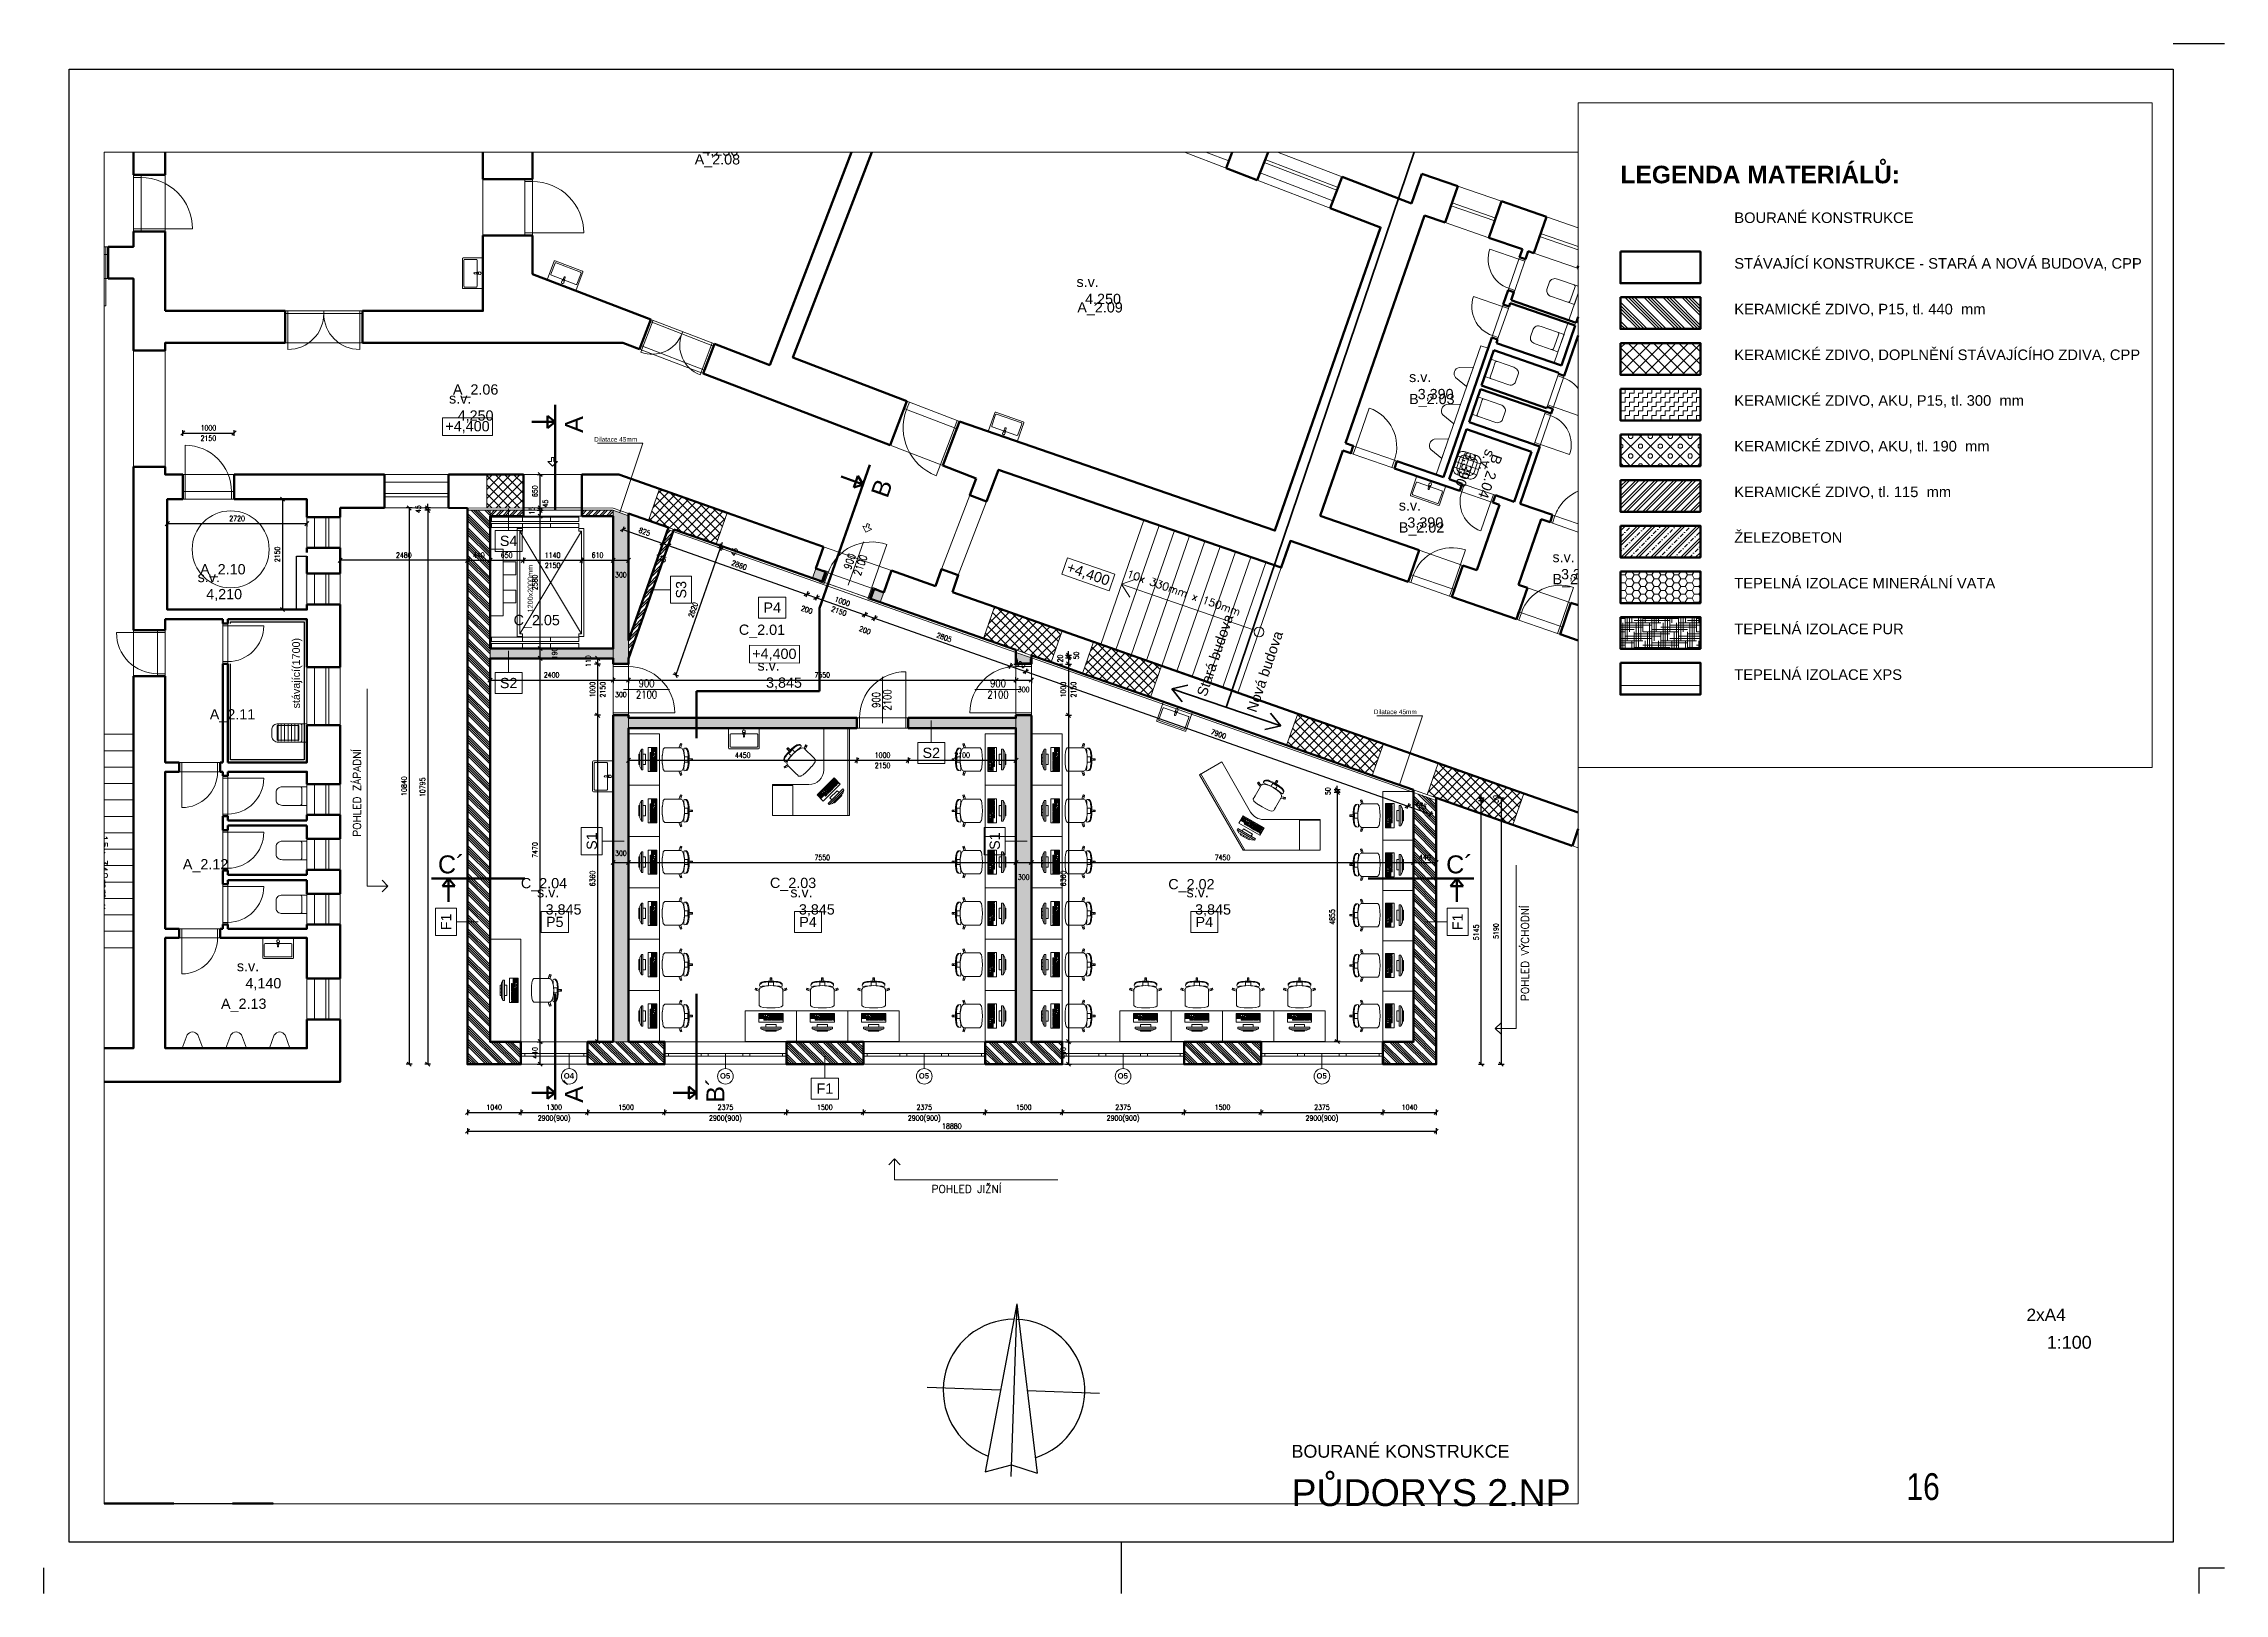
# Paper-space layout '16_2NP_bourane' of a CAD drawing. Header units: millimetres. Extents: x -1 to 424, y -9 to 293.
# The model-space entities are those that its viewports show. They can reach past a viewport. Long polylines and large blocks are cut down to what shows.
import ezdxf
from ezdxf.enums import TextEntityAlignment as Align

# ---------------------------------------------------------------- set-up
doc = ezdxf.new("R2010")
doc.units = ezdxf.units.MM
doc.header["$LTSCALE"] = 400
doc.header["$PDMODE"] = 3
for name, pattern in [('DASHDOT', [1, 0.5, -0.25, 0, -0.25]), ('DASHED', [0.75, 0.5, -0.25]), ('DIVIDE', [1.25, 0.5, -0.25, 0, -0.25, 0, -0.25]), ('Čerchovaná', [1340.555525, 705.555534, -352.777767, 0, -282.222223]), ('ČÁRKOVANÁ', [0.75, 0.5, -0.25])]:
    doc.linetypes.add(name, pattern=pattern)
for name, color, linetype, lineweight in [('01_TP_Kóty otvorů', 7, 'Continuous', 15), ('_Razitko', 7, 'Continuous', 9), ('RG_dveře', 3, 'Continuous', 9), ('RG_koty', 7, 'Continuous', 9), ('RG_nábytek', 32, 'Continuous', 9), ('RG_okna', 3, 'Continuous', 9), ('RG_pohled', 200, 'Continuous', 9), ('RG_popis okna', 131, 'Continuous', 9), ('RG_popisy', 11, 'Continuous', 9), ('RG_rozhraní mater', 51, 'Continuous', 9), ('RG_schodiště', 94, 'Continuous', 9), ('RG_skladby konstrukcí', 5, 'Continuous', 9), ('RG_tepelka', 2, 'Continuous', 9), ('RG_velmi tlustá', 5, 'Continuous', 70), ('RG_výrobky zámečník', 6, 'Continuous', 9), ('RG_zařízováky', 4, 'Continuous', 9), ('RG_zdivo nové', 1, 'Continuous', 50), ('RG_zdivo stavajici', 30, 'Continuous', 50), ('RG_zdivo stávající', 30, 'Continuous', 50), ('RG_čerch 1', 6, 'DASHDOT', 9), ('RG_čerch 2', 6, 'DIVIDE', 9), ('RG_čárkovaně', 40, 'DASHED', 9), ('RG_šrafy', 253, 'Continuous', 9)]:
    doc.layers.add(name, color=color, linetype=linetype, lineweight=lineweight)
doc.layers.add('RG_Rámeček', color=5, linetype='Continuous')
doc.styles.add('ARIAL', font='Arial.ttf')
doc.styles.add('Arial 100', font='Arial.ttf', dxfattribs={"height": 100})
doc.styles.add('Arial 200', font='Arial.ttf', dxfattribs={"height": 200})
doc.styles.add('Arial 250', font='Arial Bold.ttf', dxfattribs={"height": 250})
doc.styles.add('Arial 350', font='Arial Bold.ttf', dxfattribs={"height": 350})
doc.styles.add('GENERATED_STYLE_3', font='Arial.ttf')
doc.styles.add('Koty', font='romans.shx', dxfattribs={"width": 0.8})
doc.styles.get("Standard").update_dxf_attribs({"font": 'romans.shx', "height": 100})
doc.linetypes.add('ST_IZOL_TEP2', pattern='A,1e-06,[12,st.shx,S=1,R=0,X=0,Y=0],-3.795,[11,st.shx,S=1,R=0,X=0,Y=15.553],-3.795', length=7.590001)
doc.dimstyles.new('RG_50_vnitřní', dxfattribs={"dimscale": 50, "dimtxt": 2, "dimasz": 1.6, "dimexe": 1.15, "dimexo": 0, "dimgap": 1, "dimtad": 1, "dimdec": 0, "dimrnd": 5, "dimzin": 0, "dimdsep": 46, "dimtxsty": 'Koty', "dimblk1": 'OBLIQUE', "dimblk2": 'OBLIQUE', "dimsah": 1, "dimcen": 0.09, "dimclrd": 256, "dimclre": 256, "dimclrt": 2, "dimazin": 0, "dimtfac": 1, "dimtdec": 0, "dimtmove": 2, "dimatfit": 3, "dimfxl": 1.15, "dimfxlon": 1, "dimtolj": 1, "dimtzin": 0, "dimarcsym": 0})

psp = doc.layouts.new('16_2NP_bourane')

# ---------------------------------------------------------------- texts
at = {"lineweight": 50, "ltscale": 600, "style": 'ARIAL', "width": 0.8}
psp.add_text('16', height=5.231, dxfattribs=at).set_placement((362.16, 9.45))
at = {"layer": '_Razitko', "lineweight": 50, "ltscale": 300, "style": 'ARIAL'}
psp.add_text('1:100', height=2.5, dxfattribs=at).set_placement((389.52, 38.93, 29.49))
at = {"layer": '_Razitko', "lineweight": 50, "ltscale": 600, "style": 'ARIAL'}
for s, height, p in [('BOURANÉ KONSTRUKCE', 2.5, (242.32, 17.69, 29.49)), ('PŮDORYS 2.NP', 5.2313, (242.32, 8.28, 29.49))]:
    psp.add_text(s, height=height, dxfattribs=at).set_placement(p)

msp = doc.modelspace()

# ---------------------------------------------------------------- texts
at = {"layer": 'RG_koty', "char_height": 200, "width": 12.645, "attachment_point": 5, "style": 'Arial 100'}
for s, insert in [('\\pxi-3,l4,qc,t4;s.v.^I4,250', (338388.2, -472637.6)), ('\\pxi-3,l4,qc,t4;s.v.^I4,250', (345844.8, -475527.8)), ('\\pxi-3,l4,qc,t4;s.v.^I3,390', (352325.9, -477381.4)), ('\\pxi-3,l4,qc,t4;s.v.^I4,250', (333617, -477800)), ('+4,400', (333859.4, -478174.2)), ('\\pxi-3,l4,qc,t4;s.v.^I3,390', (352125.2, -479884.6)), ('\\pxi-3,l4,qc,t4;s.v.^I3,390', (355120.4, -480891)), ('\\pxi-3,l4,qc,t4;s.v.^I4,210', (328716.6, -481280)), ('\\pxi-3,l4,qc,t4;s.v.^I4,140', (329481.3, -488862.8))]:
    msp.add_mtext(s, dxfattribs=dict(at, insert=insert))
for s, insert, rotation in [('\\pxi-3,l4,qc,t4;s.v.^I3,390', (353584.5, -478671.8), 250.90159), ('+4,400', (345952.8, -481049.3), 340.90159), ('+4,400', (339839, -482607.4), 359.57539), ('\\pxi-3,l4,qc,t4;s.v.^I3,845', (339627.4, -483004.3), 359.87866), ('\\pxi-3,l4,qc,t4;s.v.^I3,845', (335331.3, -487423.2), 359.87866), ('\\pxi-3,l4,qc,t4;s.v.^I3,845', (340267.2, -487423.2), 359.87866), ('\\pxi-3,l4,qc,t4;s.v.^I3,845', (347989, -487423.2), 359.87866)]:
    msp.add_mtext(s, dxfattribs=dict(at, insert=insert, rotation=rotation))
at = {"layer": 'RG_popis okna', "char_height": 107.4, "width": 314.064, "attachment_point": 5, "style": 'Arial 250'}
for s, insert in [('O4', (335833.9, -490817.2)), ('O5', (338879.1, -490817.2)), ('O5', (342754.1, -490817.2)), ('O5', (346629.1, -490817.2)), ('O5', (350504.1, -490817.2))]:
    msp.add_mtext(s, dxfattribs=dict(at, insert=insert))
at = {"layer": 'RG_popisy', "attachment_point": 1}
for s, insert, char_height, width, style in [('LEGENDA MATERIÁLŮ:', (294618.6, -332664.1), 250, 5714.437, 'Arial 350'), ('{\\fArial|b0|i0|c238|p34;BOURANÉ KONSTRUKCE}', (296237.9, -333328.9), 150, 4561.901, 'Arial 250'), ('{\\fArial|b0|i0|c238|p34;STÁVAJÍCÍ KONSTRUKCE - STARÁ A NOVÁ BUDOVA, CPP }', (296237.9, -333978.9), 150, 5908.423, 'Arial 250'), ('{\\fArial|b0|i0|c238|p34;KERAMICKÉ ZDIVO, P15, tl. 440  mm}', (296237.9, -334628.9), 150, 6609.172, 'Arial 250'), ('{\\fArial|b0|i0|c238|p34;KERAMICKÉ ZDIVO, DOPLNĚNÍ STÁVAJÍCÍHO ZDIVA, CPP}', (296237.9, -335278.9), 150, 6609.172, 'Arial 250'), ('{\\fArial|b0|i0|c238|p34;KERAMICKÉ ZDIVO, AKU, P15, tl. 300  mm}', (296237.9, -335928.9), 150, 5412.446, 'Arial 250'), ('{\\fArial|b0|i0|c238|p34;KERAMICKÉ ZDIVO, AKU, tl. 190  mm}', (296237.9, -336578.9), 150, 5222.774, 'Arial 250'), ('{\\fArial|b0|i0|c238|p34;KERAMICKÉ ZDIVO, tl. 115  mm}', (296237.9, -337228.9), 150, 5411.136, 'Arial 250'), ('{\\fArial|b0|i0|c238|p34;ŽELEZOBETON}', (296237.9, -337878.9), 150, 5222.774, 'Arial 250'), ('{\\fArial|b0|i0|c238|p34;TEPELNÁ IZOLACE MINERÁLNÍ VATA}', (296237.9, -338528.9), 150, 4561.901, 'Arial 250'), ('{\\fArial|b0|i0|c238|p34;TEPELNÁ IZOLACE PUR}', (296237.9, -339178.9), 150, 4561.901, 'Arial 250'), ('{\\fArial|b0|i0|c238|p34;TEPELNÁ IZOLACE XPS}', (296237.9, -339828.9), 150, 4561.901, 'Arial 250')]:
    msp.add_mtext(s, dxfattribs=dict(at, insert=insert, char_height=char_height, width=width, style=style))
at = {"layer": 'RG_popisy', "attachment_point": 1, "style": 'Arial 250'}
for s, insert, char_height in [('\\pxi-1.25,qc;{\\fArial|b0|i0|c238|p34;A_2.08}', (338536.3, -472855.9), 200), ('\\pxi-1.25,qc;{\\fArial|b0|i0|c238|p34;A_2.09}', (345993.6, -475739.2), 200), ('\\pxi-1.25,qc;{\\fArial|b0|i0|c238|p34;A_2.06}', (333825, -477339.9), 200), ('\\pxi-1.25,qc;{\\fArial|b0|i0|c238|p34;B_2.03}', (352460.1, -477526.3), 200), ('\\pxi-1.25;{\\fArial|b0|i0|c238|p34;Dilatace 45mm}', (336439.2, -478367.7), 90), ('\\pxi-1.25,qc;{\\fArial|b0|i0|c238|p34;B_2.02}', (352259.4, -480029.5), 200), ('\\pxi-1.25,qc;{\\fArial|b0|i0|c238|p34;A_2.10}', (328898.7, -480843.3), 200), ('\\pxi-1.25,qc;{\\fArial|b0|i0|c238|p34;B_2.05}', (355254.6, -481035.9), 200), ('\\pxi-1.25,qc;{\\fArial|b0|i0|c238|p34;A_2.11}', (329086.6, -483670.2), 200), ('\\pxi-1.25;{\\fArial|b0|i0|c238|p34;Dilatace 45mm}', (351633.1, -483677.5), 90), ('\\pxi-1.25,qc;{\\fArial|b0|i0|c238|p34;A_2.12}', (328561.9, -486591.7), 200), ('\\pxi-1.25,qc;{\\fArial|b0|i0|c238|p34;A_2.13}', (329305.5, -489310.2), 200)]:
    msp.add_mtext(s, dxfattribs=dict(at, insert=insert, char_height=char_height))
for s, insert, char_height, rotation in [('\\pxi-1.25,qc;{\\fArial|b0|i0|c238|p34;B_2.04}', (353948.4, -478985.2), 200, 250.90159), ('\\pxi-1.25;{\\fArial|b0|i0|c238|p34;C_2.05}', (335008, -481833.3), 200, 359.87866), ('\\pxi-1.25;{\\fArial|b0|i0|c238|p34;C_2.01}', (339397.6, -482021.5), 200, 359.87866), ('\\pxi-1.25;{\\fArial|b0|i0|c238|p34;stávající(1700)}', (330442.6, -483468), 150, 90), ('\\pxi-1.25;{\\fArial|b0|i0|c238|p34;C_2.04}', (335149.6, -486960.1), 200, 359.87866), ('\\pxi-1.25;{\\fArial|b0|i0|c238|p34;C_2.03}', (340003.9, -486954.7), 200, 359.87866), ('\\pxi-1.25;{\\fArial|b0|i0|c238|p34;C_2.02}', (347766.8, -486980.1), 200, 359.87866)]:
    msp.add_mtext(s, dxfattribs=dict(at, insert=insert, char_height=char_height, rotation=rotation))
at = {"layer": 'RG_popisy', "ltscale": 0.1, "char_height": 150, "attachment_point": 1, "rotation": 90}
for s, width, insert in [('POHLED ZÁPADNÍ', 2049.974, (331630.8, -486156.9)), ('POHLED VÝCHODNÍ', 2330.142, (354394.8, -489358.4))]:
    msp.add_mtext_dynamic_manual_height_columns(s, width=width, gutter_width=500, heights=[0], dxfattribs=dict(at, insert=insert))
at = {"layer": 'RG_popisy', "ltscale": 0.1, "insert": (342903.3, -492946.9), "char_height": 150, "attachment_point": 1}
msp.add_mtext_dynamic_manual_height_columns('POHLED JIŽNÍ', width=2330.142, gutter_width=500, heights=[0], dxfattribs=at)
at = {"layer": 'RG_schodiště', "ltscale": 0.1, "char_height": 150, "attachment_point": 1}
for s, width, insert, rotation in [('10x 330mm x 150mm', 3538.869, (346742.3, -480949.9), 340.90159), ('15x 340mm x 130mm', 2049.974, (326845, -486122.5), 270)]:
    msp.add_mtext_dynamic_manual_height_columns(s, width=width, gutter_width=500, heights=[0], dxfattribs=dict(at, insert=insert, rotation=rotation))
at = {"layer": 'RG_skladby konstrukcí', "char_height": 200, "width": 530, "attachment_point": 5, "style": 'Arial 200'}
for s, insert in [('S4', (334660.6, -480392.3)), ('P4', (339797.2, -481690.2)), ('S2', (334660.6, -483162.2)), ('S2', (342897.6, -484522.2)), ('P5', (335559.8, -487816.9)), ('P4', (340495.7, -487816.9)), ('P4', (348217.5, -487816.9)), ('F1', (340823.3, -491063.5))]:
    msp.add_mtext(s, dxfattribs=dict(at, insert=insert))
at = {"layer": 'RG_skladby konstrukcí', "char_height": 200, "width": 530, "attachment_point": 5, "rotation": 90, "style": 'Arial 200'}
for s, insert in [('S3', (338022.4, -481342.4)), ('S1', (336281.6, -486241.7)), ('S1', (344135, -486241.7)), ('F1', (333441.6, -487815.5)), ('F1', (353155, -487815.5))]:
    msp.add_mtext(s, dxfattribs=dict(at, insert=insert))
at = {"layer": 'RG_velmi tlustá', "char_height": 350, "attachment_point": 2, "style": 'GENERATED_STYLE_3'}
for s, insert, rotation in [('A', (335758.2, -478122.8), 90), ('B', (341766.4, -479306.4), 70.60694), ('A´', (335758.2, -491095.6), 90), ('B´', (338515.5, -491095.6), 90)]:
    msp.add_mtext(s, dxfattribs=dict(at, insert=insert, rotation=rotation))
for insert in [(333540.9, -486519.7), (353189.4, -486519.8)]:
    msp.add_mtext('C´', dxfattribs=dict(at, insert=insert))

# ---------------------------------------------------------------- blocks, each defined once
blk = doc.blocks.new('*U512')
for points in [[(-5, 297), (0, 297)], [(0, 297), (5, 297)], [(-210, 5), (-210, 0)], [(-420, 0), (-420, -5)], [(-210, 0), (-210, -5)], [(0, 0), (0, -5)], [(0, 0), (5, 0)]]:
    blk.add_lwpolyline(points)
at = {"layer": 'RG_Rámeček'}
blk.add_lwpolyline([(-5, 5), (-415, 5), (-415, 292), (-5, 292)], close=True, dxfattribs=at)
at = {"layer": '_Razitko', "style": 'ARIAL'}
blk.add_attdef('FORMAT_RG', (-33.55, 48.1), '', height=2.4, dxfattribs=at)
blk = doc.blocks.new('severka')
for p, q in [((0, 841), (-253, -804)), ((0, 841), (253, -800)), ((0, 841), (0, -841)), ((-847, 0), (-129, 0)), ((129, 0), (835, 0)), ((-253, -804), (0, -728)), ((0, -728), (253, -800))]:
    blk.add_line(p, q)
for start, end in [(91.9392, 250.5597), (289.4403, 90)]:
    blk.add_arc((0, 0), 690, start, end)
blk.add_solid([(0, 841), (0, -728), (253, -800), (0, 841)])
blk = doc.blocks.new('*U63')
blk.add_line((-200, -173), (-200, 627))
for points in [[(-250, -323), (-200, -323), (-200, -173), (-250, -173)], [(650, -323), (600, -323), (600, -173), (650, -173)]]:
    blk.add_lwpolyline(points)
blk.add_arc((-200, -173), 800, 0, 90)
at = {"layer": 'RG_zdivo stávající'}
for p, q in [((-250, -323), (-250, -173)), ((650, -323), (650, -173))]:
    blk.add_line(p, q, dxfattribs=at)
at = {"layer": 'RG_čerch 2'}
for p, q in [((600, -173), (-200, -173)), ((600, -323), (-200, -323))]:
    blk.add_line(p, q, dxfattribs=at)
blk = doc.blocks.new('*U62')
blk.add_line((-200, -173), (-200, 427))
for points in [[(-241, -293), (-200, -293), (-200, -173), (-241, -173)], [(441, -293), (400, -293), (400, -173), (441, -173)]]:
    blk.add_lwpolyline(points)
blk.add_arc((-200, -173), 600, 0, 90)
at = {"layer": 'RG_zdivo stávající'}
for p, q in [((-241, -293), (-241, -173)), ((441, -293), (441, -173))]:
    blk.add_line(p, q, dxfattribs=at)
at = {"layer": 'RG_čerch 2'}
for p, q in [((400, -173), (-200, -173)), ((400, -293), (-200, -293))]:
    blk.add_line(p, q, dxfattribs=at)
blk = doc.blocks.new('*U64')
blk.add_line((-200, -323), (-200, -923))
for points in [[(-241, -173), (-200, -173), (-200, -323), (-241, -323)], [(441, -173), (400, -173), (400, -323), (441, -323)]]:
    blk.add_lwpolyline(points)
blk.add_arc((-200, -323), 600, 270, 0)
at = {"layer": 'RG_zdivo stávající'}
for p, q in [((-241, -173), (-241, -323)), ((441, -173), (441, -323))]:
    blk.add_line(p, q, dxfattribs=at)
at = {"layer": 'RG_čerch 2'}
for p, q in [((400, -173), (-200, -173)), ((400, -323), (-200, -323))]:
    blk.add_line(p, q, dxfattribs=at)
blk = doc.blocks.new('umyv_16')
at = {"layer": 'RG_zařízováky', "linetype": 'Continuous', "lineweight": 20}
for p, q in [((303632, -112272), (303632, -112842)), ((304017, -112257), (303647, -112257)), ((303742, -112302), (303742, -112812)), ((303987, -112287), (303757, -112287)), ((304002, -112812), (304002, -112302)), ((304032, -112842), (304032, -112272)), ((303692, -112532), (303734, -112536)), ((303734, -112578), (303692, -112582)), ((303732, -112544), (303717, -112544)), ((303717, -112544), (303717, -112571)), ((303717, -112571), (303732, -112571)), ((303743, -112540), (303796, -112546)), ((303796, -112568), (303743, -112575)), ((303647, -112857), (304017, -112857)), ((303757, -112827), (303987, -112827))]:
    blk.add_line(p, q, dxfattribs=at)
at = {"layer": 'RG_zařízováky', "linetype": 'Continuous', "lineweight": 20, "extrusion": (0, 0, -1)}
for centre, major_axis, start_param, end_param in [((303647, -112272), (10.6, 10.6), 3.926991, 5.497787), ((303757, -112302), (10.6, 10.6), 3.926991, 5.497787), ((303987, -112302), (-10.6, 10.6), 0.785398, 2.356194), ((304017, -112272), (-10.6, 10.6), 0.785398, 2.356194), ((303692, -112557), (17.7, 17.7), 2.356194, 5.497787), ((303732, -112557), (-9.62, 9.62), 0.785398, 3.926991), ((303732, -112557), (-14.9, 14.9), 0.875625, 1.35736), ((303732, -112557), (-14.9, 14.9), 3.355029, 3.836764), ((303732, -112557), (-14.9, 14.9), 1.35736, 3.355029), ((303795, -112557), (-7.91, 7.91), 0.909996, 3.802393), ((303647, -112842), (-10.6, 10.6), 3.926991, 5.497787), ((303757, -112812), (-10.6, 10.6), 3.926991, 5.497787), ((303987, -112812), (10.6, 10.6), 0.785398, 2.356194), ((304017, -112842), (10.6, 10.6), 0.785398, 2.356194)]:
    blk.add_ellipse(centre, major_axis=major_axis, ratio=1, start_param=start_param, end_param=end_param, dxfattribs=at)
blk = doc.blocks.new('*U61')
blk.add_line((600, -173), (600, 627))
for points in [[(-250, -323), (-200, -323), (-200, -173), (-250, -173)], [(650, -323), (600, -323), (600, -173), (650, -173)]]:
    blk.add_lwpolyline(points)
blk.add_arc((600, -173), 800, 90, 180)
at = {"layer": 'RG_zdivo stávající'}
for p, q in [((-250, -323), (-250, -173)), ((650, -323), (650, -173))]:
    blk.add_line(p, q, dxfattribs=at)
at = {"layer": 'RG_čerch 2'}
for p, q in [((-200, -173), (600, -173)), ((-200, -323), (600, -323))]:
    blk.add_line(p, q, dxfattribs=at)
blk = doc.blocks.new('pis')
at = {"layer": 'RG_zařízováky'}
for p, q in [((142776, -3872), (142776, -3470)), ((142776, -3470), (143038, -3567)), ((142776, -3872), (143038, -3776))]:
    blk.add_line(p, q, dxfattribs=at)
blk.add_arc((142973, -3671), 122, 301.5901, 58.4099, dxfattribs=at)
blk = doc.blocks.new('vylevka')
at = {"layer": 'RG_zařízováky'}
for p, q in [((142143, -3268), (142143, -3745)), ((142253, -3268), (142253, -3745)), ((142357, -3268), (142357, -3745))]:
    blk.add_line(p, q, dxfattribs=at)
for points in [[(142360, -3268), (142128, -3268, 0.414214), (142006, -3391), (142006, -3622, 0.414214), (142128, -3745), (142360, -3745, 0.414214), (142483, -3622), (142483, -3391, 0.414214)], [(142330, -3330), (142160, -3330, 0.414214), (142070, -3420), (142070, -3590, 0.414214), (142160, -3680), (142330, -3680, 0.414214), (142420, -3590), (142420, -3420, 0.414214)]]:
    blk.add_lwpolyline(points, format="xyb", close=True, dxfattribs=at)
for points in [[(142006, -3393), (142483, -3393)], [(142006, -3500), (142483, -3500)], [(142006, -3616), (142483, -3616)]]:
    blk.add_lwpolyline(points, dxfattribs=at)
blk = doc.blocks.new('wc_1')
at = {"layer": 'RG_zařízováky', "linetype": 'Continuous', "lineweight": 20}
for p, q in [((307541, -110025), (307543, -110005)), ((307541, -110185), (307541, -110025)), ((307543, -110005), (307551, -109986)), ((307551, -109986), (307562, -109969)), ((307562, -109969), (307578, -109954)), ((307578, -109954), (307597, -109941)), ((307597, -109941), (307619, -109932)), ((307619, -109932), (307642, -109926)), ((307642, -109926), (307667, -109925)), ((307667, -109925), (308141, -109925)), ((308040, -109950), (308040, -110105)), ((308040, -110105), (308040, -110260)), ((308141, -109925), (308141, -110285)), ((307543, -110204), (307541, -110185)), ((307551, -110223), (307543, -110204)), ((307562, -110240), (307551, -110223)), ((307578, -110255), (307562, -110240)), ((307597, -110268), (307578, -110255)), ((307619, -110277), (307597, -110268)), ((307642, -110283), (307619, -110277)), ((307667, -110285), (307642, -110283)), ((308141, -110285), (307667, -110285))]:
    blk.add_line(p, q, dxfattribs=at)
at = {"layer": 'RG_zařízováky', "linetype": 'Continuous', "lineweight": 20, "extrusion": (0, 0, -1)}
for centre, major_axis, start_param, end_param in [((308009, -109950), (-31.5, 0), 1.570796, 3.141593), ((308009, -110260), (31.5, 0), 0, 1.570796)]:
    blk.add_ellipse(centre, major_axis=major_axis, ratio=0.794118, start_param=start_param, end_param=end_param, dxfattribs=at)
blk = doc.blocks.new('1800_2030_1050')
at = {"layer": 'RG_okna'}
for points in [[(118088, 2964), (119858, 2964)], [(118088, 2689), (119858, 2689)], [(118088, 2629), (119858, 2629)], [(118088, 2454), (119858, 2454)]]:
    blk.add_lwpolyline(points, dxfattribs=at)
at = {"layer": 'RG_zdivo stávající'}
for points in [[(118088, 2314), (118088, 2964)], [(119858, 2964), (119858, 2314)]]:
    blk.add_lwpolyline(points, dxfattribs=at)
at = {"layer": 'RG_čerch 2'}
blk.add_lwpolyline([(118088, 2314), (119858, 2314)], dxfattribs=at)
blk = doc.blocks.new('900_1300_1640')
at = {"layer": 'RG_okna'}
for points in [[(139718, -7536), (140618, -7536)], [(139718, -7881), (140618, -7881)], [(139718, -7941), (140618, -7941)], [(139718, -8286), (140618, -8286)]]:
    blk.add_lwpolyline(points, dxfattribs=at)
at = {"layer": 'RG_zdivo stávající'}
for points in [[(139718, -8286), (139718, -7536)], [(140618, -7536), (140618, -8286)]]:
    blk.add_lwpolyline(points, dxfattribs=at)
blk = doc.blocks.new('1520_2900_900_3')
at = {"layer": 'RG_okna'}
for points in [[(93845, -104449), (95365, -104449)], [(93845, -104669), (95365, -104669)], [(93845, -104729), (95365, -104729)], [(93845, -104949), (95365, -104949)]]:
    blk.add_lwpolyline(points, dxfattribs=at)
at = {"layer": 'RG_zdivo stávající'}
for points in [[(93845, -104299), (93845, -104949)], [(95365, -104299), (95365, -104949)]]:
    blk.add_lwpolyline(points, dxfattribs=at)
at = {"layer": 'RG_čerch 2'}
blk.add_lwpolyline([(93845, -104299), (95365, -104299)], dxfattribs=at)
blk = doc.blocks.new('*U30')
blk.add_line((-350, -293), (-350, -1293))
for points in [[(-400, -143), (-350, -143), (-350, -293), (-400, -293)], [(700, -143), (650, -143), (650, -293), (700, -293)]]:
    blk.add_lwpolyline(points)
blk.add_arc((-350, -293), 1000, 270, 0)
at = {"layer": 'RG_zdivo stávající'}
for p, q in [((-400, -143), (-400, -293)), ((700, -143), (700, -293))]:
    blk.add_line(p, q, dxfattribs=at)
at = {"layer": 'RG_čerch 2'}
for p, q in [((650, -143), (-350, -143)), ((650, -293), (-350, -293))]:
    blk.add_line(p, q, dxfattribs=at)
blk = doc.blocks.new('*U83')
blk.add_line((-350, -143), (-350, 857))
for points in [[(-400, -293), (-350, -293), (-350, -143), (-400, -143)], [(700, -293), (650, -293), (650, -143), (700, -143)]]:
    blk.add_lwpolyline(points)
blk.add_arc((-350, -143), 1000, 0, 90)
at = {"layer": 'RG_zdivo stávající'}
for p, q in [((-400, -293), (-400, -143)), ((700, -293), (700, -143))]:
    blk.add_line(p, q, dxfattribs=at)
at = {"layer": 'RG_čerch 2'}
for p, q in [((650, -143), (-350, -143)), ((650, -293), (-350, -293))]:
    blk.add_line(p, q, dxfattribs=at)
blk = doc.blocks.new('*U215')
blk.add_line((-350, -293), (-350, -1193))
for points in [[(-400, -143), (-350, -143), (-350, -293), (-400, -293)], [(600, -143), (550, -143), (550, -293), (600, -293)]]:
    blk.add_lwpolyline(points)
blk.add_arc((-350, -293), 900, 270, 0)
at = {"layer": 'RG_zdivo stávající'}
for p, q in [((-400, -143), (-400, -293)), ((600, -143), (600, -293))]:
    blk.add_line(p, q, dxfattribs=at)
at = {"layer": 'RG_čerch 2'}
for p, q in [((550, -143), (-350, -143)), ((550, -293), (-350, -293))]:
    blk.add_line(p, q, dxfattribs=at)
blk = doc.blocks.new('*U51')
blk.add_line((-350, -113), (-350, 587))
for points in [[(-400, -293), (-350, -293), (-350, -113), (-400, -113)], [(400, -293), (350, -293), (350, -113), (400, -113)]]:
    blk.add_lwpolyline(points)
blk.add_arc((-350, -113), 700, 0, 90)
at = {"layer": 'RG_zdivo stávající'}
for p, q in [((-400, -293), (-400, -113)), ((400, -293), (400, -113))]:
    blk.add_line(p, q, dxfattribs=at)
at = {"layer": 'RG_čerch 2'}
for p, q in [((350, -113), (-350, -113)), ((350, -293), (-350, -293))]:
    blk.add_line(p, q, dxfattribs=at)
blk = doc.blocks.new('*U27')
blk.add_line((650, -293), (650, -1293))
for points in [[(-400, -143), (-350, -143), (-350, -293), (-400, -293)], [(700, -143), (650, -143), (650, -293), (700, -293)]]:
    blk.add_lwpolyline(points)
blk.add_arc((650, -293), 1000, 180, 270)
at = {"layer": 'RG_zdivo stávající'}
for p, q in [((-400, -143), (-400, -293)), ((700, -143), (700, -293))]:
    blk.add_line(p, q, dxfattribs=at)
at = {"layer": 'RG_čerch 2'}
for p, q in [((-350, -143), (650, -143)), ((-350, -293), (650, -293))]:
    blk.add_line(p, q, dxfattribs=at)
blk = doc.blocks.new('*U29')
blk.add_line((-350, -293), (-350, -1093))
for points in [[(-400, -143), (-350, -143), (-350, -293), (-400, -293)], [(500, -143), (450, -143), (450, -293), (500, -293)]]:
    blk.add_lwpolyline(points)
blk.add_arc((-350, -293), 800, 270, 0)
at = {"layer": 'RG_zdivo stávající'}
for p, q in [((-400, -143), (-400, -293)), ((500, -143), (500, -293))]:
    blk.add_line(p, q, dxfattribs=at)
at = {"layer": 'RG_čerch 2'}
for p, q in [((450, -143), (-350, -143)), ((450, -293), (-350, -293))]:
    blk.add_line(p, q, dxfattribs=at)
blk = doc.blocks.new('rozdelovnik')
at = {"layer": 'RG_popisy', "linetype": 'ČÁRKOVANÁ', "lineweight": 35}
blk.add_line((348350, -333539), (352777, -320455), dxfattribs=at)
for points in [[(352027, -320021), (351715, -320096)], [(352027, -320021), (351715, -320096)], [(351715, -320096), (353839, -320815)], [(351917, -320345), (351715, -320096)], [(351715, -320096), (353839, -320815)], [(351917, -320345), (351715, -320096)], [(353527, -320889), (353839, -320815)], [(353527, -320889), (353839, -320815)], [(353637, -320566), (353839, -320815)], [(353637, -320566), (353839, -320815)], [(347600, -333105), (347289, -333180)], [(347600, -333105), (347289, -333180)], [(347289, -333180), (349412, -333899)], [(347491, -333429), (347289, -333180)], [(347289, -333180), (349412, -333899)], [(347491, -333429), (347289, -333180)], [(349210, -333650), (349412, -333899)], [(349210, -333650), (349412, -333899)], [(349101, -333973), (349412, -333899)], [(349101, -333973), (349412, -333899)]]:
    blk.add_lwpolyline(points, dxfattribs=at)
at = {"layer": 'RG_popisy', "char_height": 200, "attachment_point": 1, "rotation": 71.3085, "style": 'Arial 250'}
for s, insert in [('\\pi-250;{\\fArial|b0|i0|c238|p34;Stará budova}', (351572, -322041)), ('\\pi-250;{\\fArial|b0|i0|c238|p34;Nová budova}', (352544, -322349)), ('\\pi-250;{\\fArial|b0|i0|c238|p34;Stará budova}', (347850, -333042)), ('\\pi-250;{\\fArial|b0|i0|c238|p34;Nová budova}', (348822, -333351))]:
    blk.add_mtext(s, dxfattribs=dict(at, insert=insert))
blk = doc.blocks.new('*U118')
for p, q in [((-200, 950), (-200, 900)), ((-200, 950), (0, 950)), ((0, 950), (0, 900)), ((-200, 920), (0, 920)), ((-200, 900), (-200, 0)), ((-200, 900), (0, 900)), ((0, 900), (0, 0)), ((-200, 0), (-200, -50)), ((-200, 0), (0, 0)), ((0, 0), (0, -50)), ((0, 0), (900, 0)), ((-200, -20), (0, -20)), ((-200, -50), (0, -50))]:
    blk.add_line(p, q)
for points in [[(-220, 900), (-200, 900), (-200, 1000), (-220, 1000)], [(0, 900), (20, 900), (20, 1000), (0, 1000)], [(0, 0), (20, 0), (20, -100), (0, -100)], [(-220, 0), (-200, 0), (-200, -100), (-220, -100)]]:
    blk.add_lwpolyline(points, close=True)
blk.add_arc((0, 0), 900, 360, 90)
at = {"layer": '01_TP_Kóty otvorů'}
blk.add_line((-100, 450), (800, 450), dxfattribs=at)
at = {"layer": '01_TP_Kóty otvorů', "insert": (350, 450), "char_height": 150, "attachment_point": 5, "style": 'Koty'}
blk.add_mtext('900\\P ', dxfattribs=at)
at = {"layer": '01_TP_Kóty otvorů', "style": 'Koty', "width": 0.8}
blk.add_attdef('VYS_DVR', text='', height=150, rotation=360, dxfattribs=at).set_placement((350, 430), align=Align.TOP_CENTER)
blk = doc.blocks.new('výtah_1200x2000')
at = {"layer": 'RG_zařízováky'}
for points in [[(336469, -329749), (334069, -329749), (334069, -332329), (336469, -332329)], [(334094, -329849), (334699, -329849), (334699, -329769), (334094, -329769)], [(334699, -329849), (335249, -329849), (335249, -329769), (334699, -329769)], [(335249, -329849), (335799, -329849), (335799, -329769), (335249, -329769)], [(334094, -329972), (334699, -329972), (334699, -329892), (334094, -329892)], [(334699, -329972), (335249, -329972), (335249, -329892), (334699, -329892)], [(335249, -329972), (335799, -329972), (335799, -329892), (335249, -329892)], [(334069, -331690), (334324, -331690), (334324, -330390), (334069, -330390)], [(334324, -330890), (334574, -330890), (334574, -330640), (334324, -330640)], [(334324, -331190), (334574, -331190), (334574, -331440), (334324, -331440)], [(334094, -332108), (334699, -332108), (334699, -332188), (334094, -332188)], [(334094, -332231), (334699, -332231), (334699, -332311), (334094, -332311)], [(334699, -332108), (335249, -332108), (335249, -332188), (334699, -332188)], [(334699, -332231), (335249, -332231), (335249, -332311), (334699, -332311)], [(335249, -332108), (335799, -332108), (335799, -332188), (335249, -332188)], [(335249, -332231), (335799, -332231), (335799, -332311), (335249, -332311)]]:
    blk.add_lwpolyline(points, close=True, dxfattribs=at)
for points in [[(334699, -332090), (334599, -332090), (334599, -329990), (334699, -329990)], [(334699, -332040), (334649, -332040), (334649, -330040), (334699, -330040)], [(334649, -332040), (335849, -330040)], [(335849, -332040), (334649, -330040)], [(334699, -330040), (334699, -329990)], [(335799, -329990), (335899, -329990), (335899, -332090), (335799, -332090)], [(335799, -330040), (335799, -329990)], [(335799, -330040), (335849, -330040), (335849, -332040), (335799, -332040), (335799, -332090)], [(334699, -332090), (334699, -332040)]]:
    blk.add_lwpolyline(points, dxfattribs=at)
at = {"layer": 'RG_zařízováky', "insert": (334802, -331497), "char_height": 100, "attachment_point": 1, "rotation": 90, "style": 'Arial 100'}
blk.add_mtext('\\pxi-1.25;{\\fArial|b0|i0|c238|p34;1200x2000mm}', dxfattribs=at)
blk = doc.blocks.new('okno_2375')
at = {"layer": 'RG_okna'}
for points in [[(437181, -409465), (439556, -409465)], [(437181, -409695), (439556, -409695)], [(437181, -409745), (439556, -409745)], [(437256, -409745), (437256, -409695)], [(437894, -409745), (437894, -409695)], [(438030, -409695), (438030, -409745)], [(438707, -409695), (438707, -409745)], [(438843, -409745), (438843, -409695)], [(439481, -409745), (439481, -409695)], [(437181, -409905), (439556, -409905)]]:
    blk.add_lwpolyline(points, dxfattribs=at)
blk = doc.blocks.new('okno_1300')
at = {"layer": 'RG_okna'}
for points in [[(434381, -430465), (435681, -430465)], [(434381, -430695), (435681, -430695)], [(434381, -430745), (435681, -430745)], [(434381, -430905), (435681, -430905)], [(434456, -430745), (434456, -430695)], [(435606, -430745), (435606, -430695)]]:
    blk.add_lwpolyline(points, dxfattribs=at)
blk = doc.blocks.new('*U123')
for p, q in [((0, 200), (-50, 200)), ((0, 0), (-50, 0)), ((900, 200), (0, 200)), ((0, 200), (0, 0)), ((900, 0), (0, 0)), ((0, 0), (0, -900)), ((950, 200), (900, 200)), ((900, 200), (900, 0)), ((950, 0), (900, 0))]:
    blk.add_line(p, q)
blk.add_arc((0, 0), 900, 270, 0)
at = {"layer": '01_TP_Kóty otvorů'}
blk.add_line((450, 100), (450, -800), dxfattribs=at)
at = {"layer": '01_TP_Kóty otvorů', "insert": (450, -350), "char_height": 150, "attachment_point": 5, "rotation": 270, "style": 'Koty'}
blk.add_mtext('900\\P ', dxfattribs=at)
at = {"layer": '01_TP_Kóty otvorů', "style": 'Koty', "width": 0.8}
blk.add_attdef('VYS_DVR', text='', height=150, rotation=270, dxfattribs=at).set_placement((430, -350), align=Align.TOP_CENTER)
blk = doc.blocks.new('*U126')
for p, q in [((0, 300), (-50, 300)), ((0, 0), (-50, 0)), ((900, 300), (0, 300)), ((0, 300), (0, 0)), ((900, 0), (0, 0)), ((950, 300), (900, 300)), ((900, 300), (900, 0)), ((950, 0), (900, 0)), ((900, 0), (900, -900))]:
    blk.add_line(p, q)
blk.add_arc((900, 0), 900, 180, 270)
at = {"layer": '01_TP_Kóty otvorů'}
blk.add_line((450, 100), (450, -800), dxfattribs=at)
at = {"layer": '01_TP_Kóty otvorů', "insert": (450, -350), "char_height": 150, "attachment_point": 5, "rotation": 90, "style": 'Koty'}
blk.add_mtext('900\\P ', dxfattribs=at)
at = {"layer": '01_TP_Kóty otvorů', "style": 'Koty', "width": 0.8}
blk.add_attdef('VYS_DVR', text='', height=150, rotation=90, dxfattribs=at).set_placement((470, -350), align=Align.TOP_CENTER)
blk = doc.blocks.new('*U128')
for p, q in [((0, 300), (-50, 300)), ((0, 0), (-50, 0)), ((900, 300), (0, 300)), ((0, 300), (0, 0)), ((900, 0), (0, 0)), ((0, 0), (0, -900)), ((950, 300), (900, 300)), ((900, 300), (900, 0)), ((950, 0), (900, 0))]:
    blk.add_line(p, q)
blk.add_arc((0, 0), 900, 270, 0)
at = {"layer": '01_TP_Kóty otvorů'}
blk.add_line((450, 100), (450, -800), dxfattribs=at)
at = {"layer": '01_TP_Kóty otvorů', "insert": (450, -350), "char_height": 150, "attachment_point": 5, "rotation": 270, "style": 'Koty'}
blk.add_mtext('900\\P ', dxfattribs=at)
at = {"layer": '01_TP_Kóty otvorů', "style": 'Koty', "width": 0.8}
blk.add_attdef('VYS_DVR', text='', height=150, rotation=270, dxfattribs=at).set_placement((430, -350), align=Align.TOP_CENTER)
blk = doc.blocks.new('nabytek_velka_ucebna')
at = {"layer": 'RG_nábytek'}
for p, q in [((472808, -443357), (473308, -443357)), ((472808, -444167), (472808, -443357)), ((473278, -445057), (473278, -443357)), ((473278, -443357), (473308, -443357)), ((473308, -443357), (473308, -445057)), ((473308, -443357), (473308, -445057)), ((469004, -443467), (469604, -443467)), ((469004, -444467), (469004, -443467)), ((469604, -443467), (469604, -444467)), ((469986, -443738), (470002, -443694)), ((470002, -443694), (470013, -443659)), ((470002, -443694), (470005, -443689)), ((470005, -443689), (470009, -443685)), ((470009, -443685), (470015, -443684)), ((470013, -443659), (470017, -443657)), ((470015, -443684), (470021, -443684)), ((470017, -443657), (470040, -443664)), ((470021, -443684), (470026, -443687)), ((470030, -443703), (470021, -443738)), ((470026, -443687), (470029, -443692)), ((470029, -443692), (470031, -443698)), ((470042, -443668), (470030, -443703)), ((470031, -443698), (470030, -443703)), ((470040, -443664), (470042, -443668)), ((472266, -443693), (472244, -443708)), ((472253, -443720), (472275, -443705)), ((472285, -443684), (472266, -443693)), ((472275, -443705), (472294, -443696)), ((472321, -443676), (472285, -443684)), ((472294, -443696), (472309, -443692)), ((472309, -443692), (472324, -443690)), ((472338, -443678), (472321, -443676)), ((472324, -443690), (472335, -443688)), ((472335, -443688), (472343, -443688)), ((472366, -443701), (472338, -443678)), ((472343, -443688), (472348, -443687)), ((472369, -443714), (472366, -443701)), ((472457, -443683), (472440, -443716)), ((472461, -443682), (472457, -443683)), ((472482, -443693), (472461, -443682)), ((472467, -443730), (472484, -443697)), ((472484, -443697), (472482, -443693)), ((475518, -443664), (475516, -443668)), ((475516, -443668), (475528, -443703)), ((475541, -443657), (475518, -443664)), ((475528, -443692), (475527, -443698)), ((475527, -443698), (475528, -443703)), ((475532, -443687), (475528, -443692)), ((475528, -443703), (475537, -443738)), ((475537, -443684), (475532, -443687)), ((475543, -443684), (475537, -443684)), ((475545, -443659), (475541, -443657)), ((475549, -443685), (475543, -443684)), ((475556, -443694), (475545, -443659)), ((475553, -443689), (475549, -443685)), ((475556, -443694), (475553, -443689)), ((475572, -443738), (475556, -443694)), ((476554, -443467), (475954, -443467)), ((475954, -443467), (475954, -444467)), ((476554, -444467), (476554, -443467)), ((469224, -443867), (469204, -443867)), ((469204, -443867), (469204, -444067)), ((469224, -443933), (469204, -443933)), ((469224, -444000), (469204, -444000)), ((469254, -443767), (469224, -443827)), ((469224, -444107), (469224, -443827)), ((469224, -444067), (469224, -443867)), ((469284, -443767), (469254, -443767)), ((469254, -443767), (469254, -444167)), ((469284, -444167), (469284, -443767)), ((469334, -443867), (469284, -443867)), ((469284, -443867), (469284, -444067)), ((469334, -444067), (469334, -443867)), ((469554, -443732), (469384, -443732)), ((469384, -443732), (469384, -444202)), ((469442, -443830), (469423, -443830)), ((469423, -443830), (469423, -443888)), ((469442, -443849), (469423, -443849)), ((469442, -443869), (469423, -443869)), ((469423, -443888), (469442, -443888)), ((469442, -443898), (469423, -443898)), ((469423, -443898), (469423, -443977)), ((469442, -443918), (469423, -443918)), ((469442, -443937), (469423, -443937)), ((469442, -443957), (469423, -443957)), ((469423, -443977), (469442, -443977)), ((469442, -443986), (469423, -443986)), ((469423, -443986), (469423, -444065)), ((469442, -444006), (469423, -444006)), ((469442, -443888), (469442, -443830)), ((469442, -443977), (469442, -443898)), ((469442, -444065), (469442, -443986)), ((469549, -443742), (469452, -443742)), ((469452, -443742), (469452, -443820)), ((469549, -443761), (469452, -443761)), ((469549, -443781), (469452, -443781)), ((469530, -443800), (469452, -443800)), ((469452, -443820), (469549, -443820)), ((469491, -443830), (469452, -443830)), ((469452, -443830), (469452, -443888)), ((469491, -443849), (469452, -443849)), ((469491, -443869), (469452, -443869)), ((469452, -443888), (469491, -443888)), ((469549, -443898), (469452, -443898)), ((469452, -443898), (469452, -444192)), ((469472, -443937), (469452, -443937)), ((469472, -443957), (469452, -443957)), ((469472, -443977), (469452, -443977)), ((469472, -443996), (469452, -443996)), ((469472, -444016), (469452, -444016)), ((469472, -443820), (469472, -443742)), ((469472, -443888), (469472, -443830)), ((469472, -444192), (469472, -443898)), ((469491, -443928), (469472, -443928)), ((469491, -443947), (469472, -443947)), ((469491, -443967), (469472, -443967)), ((469491, -443986), (469472, -443986)), ((469491, -444006), (469472, -444006)), ((469491, -443820), (469491, -443761)), ((469491, -443888), (469491, -443830)), ((469491, -444192), (469491, -443923)), ((469510, -443923), (469491, -443923)), ((469510, -443942), (469491, -443942)), ((469510, -443962), (469491, -443962)), ((469510, -443981), (469491, -443981)), ((469510, -444001), (469491, -444001)), ((469510, -443820), (469510, -443742)), ((469530, -443849), (469510, -443849)), ((469510, -443849), (469510, -443869)), ((469510, -443869), (469530, -443869)), ((469510, -444192), (469510, -443898)), ((469530, -443952), (469510, -443952)), ((469530, -443972), (469510, -443972)), ((469530, -443991), (469510, -443991)), ((469530, -444011), (469510, -444011)), ((469530, -443820), (469530, -443761)), ((469549, -443830), (469530, -443830)), ((469530, -443830), (469530, -443849)), ((469549, -443849), (469530, -443849)), ((469530, -443869), (469530, -443849)), ((469530, -443869), (469530, -443888)), ((469549, -443869), (469530, -443869)), ((469530, -443888), (469549, -443888)), ((469530, -444192), (469530, -443898)), ((469549, -443933), (469530, -443933)), ((469549, -443957), (469530, -443957)), ((469549, -443981), (469530, -443981)), ((469549, -444006), (469530, -444006)), ((469549, -443820), (469549, -443742)), ((469549, -443888), (469549, -443830)), ((469549, -444192), (469549, -443898)), ((469554, -444202), (469554, -443732)), ((469659, -443967), (469661, -443887)), ((469659, -443967), (469661, -444047)), ((469661, -443887), (469662, -443886)), ((469662, -443886), (469669, -443817)), ((469669, -443817), (469679, -443771)), ((469679, -443771), (469680, -443769)), ((469680, -443769), (469701, -443742)), ((469701, -443742), (469710, -443738)), ((469710, -443738), (469741, -443738)), ((469741, -443738), (469777, -443738)), ((469777, -443738), (469986, -443738)), ((470020, -443738), (469986, -443738)), ((470020, -443738), (470021, -443738)), ((470021, -443738), (470049, -443755)), ((470049, -443755), (470072, -443805)), ((470072, -443805), (470088, -443879)), ((470079, -443769), (470082, -443752)), ((470082, -443798), (470079, -443769)), ((470082, -443752), (470094, -443745)), ((470087, -443844), (470082, -443798)), ((470092, -443894), (470087, -443844)), ((470088, -443879), (470091, -443916)), ((470088, -444055), (470091, -444017)), ((470091, -443916), (470094, -443967)), ((470091, -443916), (470129, -443916)), ((470091, -444017), (470094, -443967)), ((470091, -444017), (470129, -444017)), ((470094, -443967), (470092, -443894)), ((470094, -443967), (470092, -444039)), ((470094, -443745), (470130, -443749)), ((470119, -443752), (470117, -443748)), ((470124, -443758), (470119, -443752)), ((470130, -443767), (470124, -443758)), ((470129, -443916), (470159, -443916)), ((470129, -444017), (470159, -444017)), ((470130, -443749), (470143, -443759)), ((470141, -443779), (470130, -443767)), ((470148, -443792), (470141, -443779)), ((470143, -443759), (470163, -443790)), ((470154, -443812), (470148, -443792)), ((470159, -443838), (470154, -443812)), ((470163, -443868), (470159, -443838)), ((470159, -443916), (470159, -443950)), ((470159, -443950), (470159, -443967)), ((470159, -443950), (470209, -443952)), ((470159, -443984), (470159, -443967)), ((470159, -443984), (470209, -443982)), ((470159, -444017), (470159, -443984)), ((470163, -443790), (470170, -443810)), ((470166, -443901), (470163, -443868)), ((470167, -443934), (470166, -443901)), ((470167, -443999), (470166, -444033)), ((470168, -443967), (470167, -443934)), ((470168, -443967), (470167, -443999)), ((470170, -443810), (470175, -443836)), ((470175, -443836), (470182, -443909)), ((470182, -443909), (470184, -443967)), ((470182, -444024), (470184, -443967)), ((470209, -443952), (470215, -443953)), ((470209, -443952), (470246, -443952)), ((470209, -443982), (470215, -443981)), ((470209, -443982), (470246, -443982)), ((470215, -443953), (470220, -443956)), ((470215, -443981), (470220, -443977)), ((470220, -443956), (470223, -443961)), ((470220, -443977), (470223, -443973)), ((470223, -443961), (470224, -443967)), ((470223, -443973), (470224, -443967)), ((470246, -443952), (470249, -443955)), ((470246, -443982), (470249, -443979)), ((470249, -443955), (470249, -443967)), ((470249, -443979), (470249, -443967)), ((472028, -443970), (472035, -443934)), ((472029, -443986), (472028, -443970)), ((472053, -444014), (472029, -443986)), ((472035, -443934), (472044, -443914)), ((472039, -443992), (472038, -443996)), ((472040, -443984), (472039, -443992)), ((472042, -443973), (472040, -443984)), ((472043, -443958), (472042, -443973)), ((472047, -443943), (472043, -443958)), ((472044, -443914), (472059, -443893)), ((472057, -443924), (472047, -443943)), ((472065, -444018), (472053, -444014)), ((472072, -443902), (472057, -443924)), ((472059, -443893), (472106, -443836)), ((472080, -444008), (472065, -444018)), ((472090, -443878), (472072, -443902)), ((472098, -443985), (472080, -444008)), ((472111, -443854), (472090, -443878)), ((472091, -443756), (472099, -443748)), ((472091, -443761), (472091, -443756)), ((472117, -443787), (472091, -443761)), ((472091, -444039), (472110, -443987)), ((472126, -443949), (472098, -443985)), ((472108, -443739), (472099, -443748)), ((472106, -443836), (472145, -443794)), ((472112, -443739), (472108, -443739)), ((472110, -443987), (472151, -443924)), ((472134, -443829), (472111, -443854)), ((472138, -443765), (472112, -443739)), ((472112, -443776), (472114, -443770)), ((472114, -443782), (472112, -443776)), ((472114, -443770), (472117, -443766)), ((472117, -443787), (472114, -443782)), ((472122, -443762), (472117, -443766)), ((472151, -443823), (472117, -443787)), ((472128, -443761), (472122, -443762)), ((472159, -443910), (472126, -443949)), ((472127, -443847), (472151, -443823)), ((472148, -443868), (472127, -443847)), ((472133, -443762), (472128, -443761)), ((472138, -443765), (472133, -443762)), ((472157, -443805), (472134, -443829)), ((472175, -443799), (472138, -443765)), ((472187, -443755), (472145, -443794)), ((472176, -443895), (472148, -443868)), ((472151, -443823), (472163, -443811)), ((472151, -443924), (472176, -443895)), ((472157, -443805), (472180, -443783)), ((472209, -443857), (472159, -443910)), ((472175, -443799), (472163, -443811)), ((472198, -443776), (472175, -443799)), ((472176, -443895), (472209, -443858)), ((472180, -443783), (472205, -443760)), ((472244, -443708), (472187, -443755)), ((472219, -443797), (472198, -443776)), ((472205, -443760), (472230, -443739)), ((472209, -443857), (472261, -443808)), ((472247, -443824), (472209, -443858)), ((472247, -443824), (472219, -443797)), ((472230, -443739), (472253, -443720)), ((472275, -443800), (472247, -443824)), ((472261, -443808), (472301, -443775)), ((472339, -443758), (472275, -443800)), ((472301, -443775), (472337, -443747)), ((472337, -443747), (472359, -443728)), ((472391, -443740), (472339, -443758)), ((472359, -443728), (472369, -443714)), ((472423, -443747), (472391, -443740)), ((472440, -443716), (472423, -443747)), ((472423, -443747), (472423, -443747)), ((472423, -443747), (472447, -443772)), ((472444, -443712), (472440, -443716)), ((472449, -443709), (472444, -443712)), ((472447, -443772), (472467, -443730)), ((472595, -443919), (472447, -443772)), ((472455, -443708), (472449, -443709)), ((472460, -443710), (472455, -443708)), ((472465, -443713), (472460, -443710)), ((472468, -443718), (472465, -443713)), ((472467, -443730), (472468, -443724)), ((472468, -443724), (472468, -443718)), ((472621, -443945), (472595, -443919)), ((472616, -444052), (472641, -444012)), ((472643, -443967), (472621, -443945)), ((472641, -444010), (472645, -443976)), ((472641, -444012), (472641, -444010)), ((472645, -443976), (472643, -443967)), ((475312, -443952), (475309, -443955)), ((475309, -443955), (475309, -443967)), ((475309, -443979), (475309, -443967)), ((475312, -443982), (475309, -443979)), ((475349, -443952), (475312, -443952)), ((475349, -443982), (475312, -443982)), ((475335, -443961), (475334, -443967)), ((475335, -443973), (475334, -443967)), ((475338, -443956), (475335, -443961)), ((475338, -443977), (475335, -443973)), ((475343, -443953), (475338, -443956)), ((475343, -443981), (475338, -443977)), ((475349, -443952), (475343, -443953)), ((475349, -443982), (475343, -443981)), ((475399, -443950), (475349, -443952)), ((475399, -443984), (475349, -443982)), ((475376, -443909), (475374, -443967)), ((475376, -444024), (475374, -443967)), ((475383, -443836), (475376, -443909)), ((475388, -443810), (475383, -443836)), ((475395, -443790), (475388, -443810)), ((475390, -443967), (475391, -443934)), ((475390, -443967), (475391, -443999)), ((475391, -443934), (475392, -443901)), ((475391, -443999), (475392, -444033)), ((475392, -443901), (475395, -443868)), ((475415, -443759), (475395, -443790)), ((475395, -443868), (475398, -443838)), ((475398, -443838), (475403, -443812)), ((475429, -443916), (475399, -443916)), ((475399, -443916), (475399, -443950)), ((475399, -443950), (475399, -443967)), ((475399, -443984), (475399, -443967)), ((475399, -444017), (475399, -443984)), ((475429, -444017), (475399, -444017)), ((475403, -443812), (475410, -443792)), ((475410, -443792), (475417, -443779)), ((475428, -443749), (475415, -443759)), ((475417, -443779), (475427, -443767)), ((475427, -443767), (475434, -443758)), ((475464, -443745), (475428, -443749)), ((475467, -443916), (475429, -443916)), ((475467, -444017), (475429, -444017)), ((475434, -443758), (475439, -443752)), ((475439, -443752), (475441, -443748)), ((475463, -443967), (475466, -443894)), ((475463, -443967), (475466, -444039)), ((475476, -443752), (475464, -443745)), ((475467, -443916), (475464, -443967)), ((475467, -444017), (475464, -443967)), ((475466, -443894), (475470, -443844)), ((475470, -443879), (475467, -443916)), ((475470, -444055), (475467, -444017)), ((475470, -443844), (475476, -443798)), ((475486, -443805), (475470, -443879)), ((475479, -443769), (475476, -443752)), ((475476, -443798), (475479, -443769)), ((475509, -443755), (475486, -443805)), ((475537, -443738), (475509, -443755)), ((475537, -443738), (475537, -443738)), ((475537, -443738), (475572, -443738)), ((475781, -443738), (475572, -443738)), ((475817, -443738), (475781, -443738)), ((475848, -443738), (475817, -443738)), ((475857, -443742), (475848, -443738)), ((475878, -443769), (475857, -443742)), ((475879, -443771), (475878, -443769)), ((475889, -443817), (475879, -443771)), ((475896, -443886), (475889, -443817)), ((475896, -443887), (475896, -443886)), ((475899, -443967), (475896, -443887)), ((475899, -443967), (475896, -444047)), ((476174, -443732), (476004, -443732)), ((476004, -443732), (476004, -444202)), ((476009, -443742), (476009, -444035)), ((476106, -443742), (476009, -443742)), ((476009, -443776), (476028, -443776)), ((476009, -443798), (476028, -443798)), ((476009, -443820), (476028, -443820)), ((476009, -443928), (476028, -443928)), ((476009, -443952), (476028, -443952)), ((476009, -443977), (476028, -443977)), ((476009, -444001), (476028, -444001)), ((476028, -443742), (476028, -444035)), ((476028, -443766), (476048, -443766)), ((476028, -443786), (476048, -443786)), ((476028, -443805), (476048, -443805)), ((476028, -443825), (476048, -443825)), ((476028, -443844), (476048, -443844)), ((476028, -443864), (476048, -443864)), ((476028, -443884), (476048, -443884)), ((476028, -443903), (476048, -443903)), ((476028, -443923), (476048, -443923)), ((476028, -443942), (476048, -443942)), ((476028, -443962), (476048, -443962)), ((476028, -443981), (476048, -443981)), ((476048, -443742), (476048, -444035)), ((476048, -443776), (476067, -443776)), ((476048, -443795), (476067, -443795)), ((476048, -443815), (476067, -443815)), ((476048, -443835), (476067, -443835)), ((476048, -443854), (476067, -443854)), ((476048, -443874), (476067, -443874)), ((476048, -443893), (476067, -443893)), ((476048, -443913), (476067, -443913)), ((476048, -443933), (476067, -443933)), ((476048, -443952), (476067, -443952)), ((476048, -443972), (476067, -443972)), ((476048, -443991), (476067, -443991)), ((476048, -444011), (476067, -444011)), ((476067, -443742), (476067, -444011)), ((476067, -443771), (476086, -443771)), ((476067, -443791), (476086, -443791)), ((476067, -443810), (476086, -443810)), ((476067, -443830), (476086, -443830)), ((476067, -443849), (476086, -443849)), ((476067, -443869), (476086, -443869)), ((476067, -443888), (476086, -443888)), ((476067, -443908), (476086, -443908)), ((476067, -443928), (476086, -443928)), ((476067, -443947), (476086, -443947)), ((476067, -443967), (476086, -443967)), ((476067, -443986), (476086, -443986)), ((476067, -444006), (476086, -444006)), ((476086, -443742), (476086, -444035)), ((476086, -443761), (476106, -443761)), ((476086, -443781), (476106, -443781)), ((476086, -443800), (476106, -443800)), ((476086, -443820), (476106, -443820)), ((476086, -443839), (476106, -443839)), ((476086, -443859), (476106, -443859)), ((476086, -443879), (476106, -443879)), ((476086, -443898), (476106, -443898)), ((476086, -443918), (476106, -443918)), ((476086, -443937), (476106, -443937)), ((476086, -443957), (476106, -443957)), ((476086, -443977), (476106, -443977)), ((476086, -443996), (476106, -443996)), ((476106, -444035), (476106, -443742)), ((476115, -443742), (476115, -443761)), ((476135, -443742), (476115, -443742)), ((476115, -443761), (476135, -443761)), ((476115, -443781), (476115, -443859)), ((476135, -443781), (476115, -443781)), ((476115, -443800), (476135, -443800)), ((476115, -443820), (476135, -443820)), ((476115, -443839), (476135, -443839)), ((476115, -443859), (476135, -443859)), ((476115, -443869), (476115, -443947)), ((476135, -443869), (476115, -443869)), ((476115, -443888), (476135, -443888)), ((476115, -443908), (476135, -443908)), ((476115, -443928), (476135, -443928)), ((476115, -443947), (476135, -443947)), ((476115, -443957), (476115, -444035)), ((476135, -443957), (476115, -443957)), ((476115, -443977), (476135, -443977)), ((476115, -443996), (476135, -443996)), ((476115, -444016), (476135, -444016)), ((476135, -443761), (476135, -443742)), ((476135, -443859), (476135, -443781)), ((476135, -443947), (476135, -443869)), ((476135, -444035), (476135, -443957)), ((476174, -444202), (476174, -443732)), ((476224, -443867), (476224, -444067)), ((476274, -443867), (476224, -443867)), ((476274, -443767), (476274, -444167)), ((476304, -443767), (476274, -443767)), ((476274, -444067), (476274, -443867)), ((476304, -444167), (476304, -443767)), ((476304, -443767), (476334, -443827)), ((476334, -443827), (476334, -444107)), ((476334, -443867), (476334, -444067)), ((476354, -443867), (476334, -443867)), ((476334, -443933), (476354, -443933)), ((476334, -444000), (476354, -444000)), ((476354, -444067), (476354, -443867)), ((469204, -444067), (469224, -444067)), ((469254, -444167), (469224, -444107)), ((469254, -444167), (469284, -444167)), ((469284, -444067), (469334, -444067)), ((469384, -444202), (469554, -444202)), ((469442, -444026), (469423, -444026)), ((469442, -444045), (469423, -444045)), ((469423, -444065), (469442, -444065)), ((469442, -444074), (469423, -444074)), ((469423, -444074), (469423, -444153)), ((469442, -444094), (469423, -444094)), ((469442, -444114), (469423, -444114)), ((469442, -444133), (469423, -444133)), ((469423, -444153), (469442, -444153)), ((469442, -444172), (469423, -444172)), ((469423, -444172), (469423, -444192)), ((469423, -444192), (469442, -444192)), ((469442, -444153), (469442, -444074)), ((469442, -444192), (469442, -444172)), ((469472, -444035), (469452, -444035)), ((469472, -444055), (469452, -444055)), ((469472, -444074), (469452, -444074)), ((469472, -444094), (469452, -444094)), ((469472, -444114), (469452, -444114)), ((469472, -444133), (469452, -444133)), ((469472, -444153), (469452, -444153)), ((469472, -444172), (469452, -444172)), ((469452, -444192), (469549, -444192)), ((469491, -444026), (469472, -444026)), ((469491, -444045), (469472, -444045)), ((469491, -444065), (469472, -444065)), ((469491, -444084), (469472, -444084)), ((469491, -444104), (469472, -444104)), ((469491, -444123), (469472, -444123)), ((469491, -444143), (469472, -444143)), ((469491, -444163), (469472, -444163)), ((469510, -444021), (469491, -444021)), ((469510, -444040), (469491, -444040)), ((469510, -444060), (469491, -444060)), ((469510, -444079), (469491, -444079)), ((469510, -444099), (469491, -444099)), ((469510, -444119), (469491, -444119)), ((469510, -444138), (469491, -444138)), ((469510, -444158), (469491, -444158)), ((469530, -444030), (469510, -444030)), ((469530, -444050), (469510, -444050)), ((469530, -444070), (469510, -444070)), ((469530, -444089), (469510, -444089)), ((469530, -444109), (469510, -444109)), ((469530, -444128), (469510, -444128)), ((469530, -444148), (469510, -444148)), ((469530, -444168), (469510, -444168)), ((469549, -444114), (469530, -444114)), ((469549, -444136), (469530, -444136)), ((469549, -444158), (469530, -444158)), ((469661, -444047), (469662, -444048)), ((469662, -444048), (469669, -444117)), ((469669, -444117), (469679, -444163)), ((469679, -444163), (469680, -444165)), ((469680, -444165), (469701, -444192)), ((469701, -444192), (469710, -444196)), ((469710, -444196), (469741, -444196)), ((469741, -444196), (469777, -444196)), ((469777, -444196), (469986, -444196)), ((470020, -444196), (469986, -444196)), ((469986, -444196), (470002, -444239)), ((470002, -444239), (470005, -444245)), ((470002, -444239), (470013, -444275)), ((470005, -444245), (470009, -444248)), ((470009, -444248), (470015, -444250)), ((470013, -444275), (470017, -444277)), ((470015, -444250), (470021, -444249)), ((470017, -444277), (470040, -444269)), ((470020, -444196), (470021, -444196)), ((470021, -444196), (470049, -444179)), ((470030, -444230), (470021, -444196)), ((470021, -444249), (470026, -444246)), ((470026, -444246), (470029, -444242)), ((470029, -444242), (470031, -444236)), ((470031, -444236), (470030, -444230)), ((470042, -444266), (470030, -444230)), ((470040, -444269), (470042, -444266)), ((470049, -444179), (470072, -444129)), ((470072, -444129), (470088, -444055)), ((470082, -444135), (470079, -444164)), ((470079, -444164), (470082, -444181)), ((470087, -444090), (470082, -444135)), ((470082, -444181), (470094, -444188)), ((470092, -444039), (470087, -444090)), ((470094, -444188), (470130, -444185)), ((470119, -444182), (470117, -444186)), ((470124, -444176), (470119, -444182)), ((470130, -444167), (470124, -444176)), ((470141, -444155), (470130, -444167)), ((470130, -444185), (470143, -444174)), ((470148, -444142), (470141, -444155)), ((470143, -444174), (470163, -444143)), ((470154, -444121), (470148, -444142)), ((470159, -444095), (470154, -444121)), ((470163, -444065), (470159, -444095)), ((470166, -444033), (470163, -444065)), ((470163, -444143), (470170, -444123)), ((470170, -444123), (470175, -444097)), ((470175, -444097), (470182, -444024)), ((472033, -444110), (472035, -444106)), ((472044, -444131), (472033, -444110)), ((472035, -444106), (472068, -444089)), ((472048, -444132), (472044, -444131)), ((472081, -444115), (472048, -444132)), ((472059, -444103), (472060, -444097)), ((472061, -444109), (472059, -444103)), ((472060, -444097), (472063, -444092)), ((472065, -444114), (472061, -444109)), ((472063, -444092), (472068, -444089)), ((472070, -444116), (472065, -444114)), ((472068, -444089), (472099, -444071)), ((472076, -444117), (472070, -444116)), ((472081, -444115), (472076, -444117)), ((472123, -444096), (472081, -444115)), ((472099, -444071), (472091, -444039)), ((472099, -444072), (472099, -444071)), ((472099, -444072), (472123, -444096)), ((472271, -444244), (472123, -444096)), ((472296, -444269), (472271, -444244)), ((472318, -444291), (472296, -444269)), ((472328, -444294), (472318, -444291)), ((472361, -444290), (472328, -444294)), ((472364, -444289), (472361, -444290)), ((472404, -444264), (472364, -444289)), ((472457, -444221), (472404, -444264)), ((472458, -444220), (472457, -444221)), ((472516, -444165), (472458, -444220)), ((472516, -444165), (472571, -444107)), ((472571, -444107), (472572, -444106)), ((472572, -444106), (472616, -444052)), ((473009, -444326), (472677, -444658)), ((473130, -444446), (473009, -444326)), ((475383, -444097), (475376, -444024)), ((475388, -444123), (475383, -444097)), ((475395, -444143), (475388, -444123)), ((475392, -444033), (475395, -444065)), ((475395, -444065), (475398, -444095)), ((475415, -444174), (475395, -444143)), ((475398, -444095), (475403, -444121)), ((475403, -444121), (475410, -444142)), ((475410, -444142), (475417, -444155)), ((475428, -444185), (475415, -444174)), ((475417, -444155), (475427, -444167)), ((475427, -444167), (475434, -444176)), ((475464, -444188), (475428, -444185)), ((475434, -444176), (475439, -444182)), ((475439, -444182), (475441, -444186)), ((475476, -444181), (475464, -444188)), ((475466, -444039), (475470, -444090)), ((475486, -444129), (475470, -444055)), ((475470, -444090), (475476, -444135)), ((475476, -444135), (475479, -444164)), ((475479, -444164), (475476, -444181)), ((475509, -444179), (475486, -444129)), ((475537, -444196), (475509, -444179)), ((475516, -444266), (475528, -444230)), ((475518, -444269), (475516, -444266)), ((475541, -444277), (475518, -444269)), ((475527, -444236), (475528, -444230)), ((475528, -444242), (475527, -444236)), ((475528, -444230), (475537, -444196)), ((475532, -444246), (475528, -444242)), ((475537, -444249), (475532, -444246)), ((475537, -444196), (475537, -444196)), ((475537, -444196), (475572, -444196)), ((475543, -444250), (475537, -444249)), ((475545, -444275), (475541, -444277)), ((475549, -444248), (475543, -444250)), ((475556, -444239), (475545, -444275)), ((475553, -444245), (475549, -444248)), ((475556, -444239), (475553, -444245)), ((475572, -444196), (475556, -444239)), ((475781, -444196), (475572, -444196)), ((475817, -444196), (475781, -444196)), ((475848, -444196), (475817, -444196)), ((475857, -444192), (475848, -444196)), ((475878, -444165), (475857, -444192)), ((475879, -444163), (475878, -444165)), ((475889, -444117), (475879, -444163)), ((475896, -444048), (475889, -444117)), ((475896, -444047), (475896, -444048)), ((476004, -444202), (476174, -444202)), ((476009, -444035), (476106, -444035)), ((476009, -444045), (476009, -444104)), ((476028, -444045), (476009, -444045)), ((476009, -444065), (476028, -444065)), ((476009, -444084), (476028, -444084)), ((476009, -444104), (476028, -444104)), ((476009, -444114), (476009, -444192)), ((476106, -444114), (476009, -444114)), ((476009, -444153), (476106, -444153)), ((476009, -444172), (476106, -444172)), ((476009, -444192), (476106, -444192)), ((476028, -444065), (476028, -444045)), ((476048, -444065), (476028, -444065)), ((476028, -444065), (476028, -444084)), ((476028, -444104), (476028, -444084)), ((476028, -444084), (476048, -444084)), ((476028, -444114), (476028, -444172)), ((476028, -444133), (476106, -444133)), ((476048, -444084), (476048, -444065)), ((476048, -444114), (476048, -444192)), ((476067, -444045), (476067, -444104)), ((476106, -444045), (476067, -444045)), ((476067, -444065), (476106, -444065)), ((476067, -444084), (476106, -444084)), ((476067, -444104), (476106, -444104)), ((476067, -444114), (476067, -444172)), ((476086, -444045), (476086, -444104)), ((476086, -444114), (476086, -444192)), ((476106, -444104), (476106, -444045)), ((476106, -444192), (476106, -444114)), ((476115, -444035), (476135, -444035)), ((476115, -444045), (476115, -444104)), ((476135, -444045), (476115, -444045)), ((476115, -444065), (476135, -444065)), ((476115, -444084), (476135, -444084)), ((476115, -444104), (476135, -444104)), ((476135, -444104), (476135, -444045)), ((476224, -444067), (476274, -444067)), ((476274, -444167), (476304, -444167)), ((476304, -444167), (476334, -444107)), ((476334, -444067), (476354, -444067)), ((469604, -444467), (469004, -444467)), ((469004, -444467), (469604, -444467)), ((469004, -445467), (469004, -444467)), ((469604, -444467), (469604, -445467)), ((471808, -444457), (472518, -444457)), ((471808, -445057), (471808, -444457)), ((471808, -444472), (472208, -444472)), ((472208, -444472), (472208, -445057)), ((472743, -444599), (472687, -444655)), ((472757, -444613), (472715, -444654)), ((472770, -444627), (472715, -444682)), ((472715, -444627), (472784, -444695)), ((472811, -444668), (472743, -444599)), ((472743, -444627), (472798, -444682)), ((472791, -444551), (472750, -444592)), ((472750, -444592), (472763, -444606)), ((472763, -444606), (472777, -444592)), ((472764, -444578), (472777, -444592)), ((472777, -444565), (472791, -444578)), ((472791, -444578), (472777, -444592)), ((472777, -444592), (472791, -444606)), ((472805, -444564), (472791, -444551)), ((472791, -444578), (472805, -444564)), ((472805, -444592), (472791, -444578)), ((472832, -444592), (472791, -444633)), ((472791, -444606), (472805, -444592)), ((472791, -444633), (472818, -444661)), ((472797, -444778), (473130, -444446)), ((473006, -444336), (472798, -444544)), ((472798, -444544), (472867, -444612)), ((472846, -444606), (472805, -444647)), ((472805, -444620), (472832, -444647)), ((473020, -444350), (472812, -444557)), ((472818, -444661), (472860, -444619)), ((472819, -444606), (472846, -444633)), ((472822, -444520), (472836, -444533)), ((472867, -444626), (472825, -444668)), ((473033, -444363), (472826, -444571)), ((472860, -444619), (472832, -444592)), ((472840, -444502), (472853, -444516)), ((472843, -444554), (472857, -444568)), ((472850, -444519), (472864, -444533)), ((473061, -444391), (472853, -444599)), ((473047, -444377), (472857, -444568)), ((472857, -444485), (472871, -444499)), ((472857, -444540), (472871, -444554)), ((472860, -444564), (472874, -444578)), ((472864, -444506), (472878, -444519)), ((472867, -444612), (473074, -444405)), ((472880, -444640), (472867, -444626)), ((472871, -444526), (472884, -444540)), ((472874, -444468), (472888, -444481)), ((472874, -444550), (472888, -444564)), ((472929, -444564), (472874, -444619)), ((472874, -444619), (472887, -444633)), ((472878, -444492), (472891, -444505)), ((472881, -444571), (472894, -444585)), ((472884, -444512), (472898, -444526)), ((472887, -444633), (472943, -444578)), ((472887, -444605), (472901, -444619)), ((472888, -444536), (472902, -444550)), ((472892, -444478), (472905, -444492)), ((473176, -444541), (472893, -444824)), ((472895, -444557), (472908, -444571)), ((472898, -444498), (472912, -444512)), ((472901, -444591), (472915, -444605)), ((472902, -444523), (472915, -444536)), ((472905, -444464), (472919, -444478)), ((472908, -444543), (472922, -444557)), ((472912, -444485), (472926, -444498)), ((472914, -444845), (473197, -444563)), ((472915, -444578), (472929, -444591)), ((472916, -444509), (472929, -444522)), ((472919, -444450), (472933, -444464)), ((472922, -444529), (472936, -444543)), ((472926, -444471), (472940, -444485)), ((473070, -444577), (472928, -444718)), ((472929, -444495), (472943, -444509)), ((472943, -444578), (472929, -444564)), ((472933, -444436), (472947, -444450)), ((472991, -444501), (472936, -444557)), ((472936, -444516), (472950, -444529)), ((472936, -444557), (472950, -444571)), ((472940, -444457), (472954, -444471)), ((472943, -444481), (472957, -444495)), ((472947, -444422), (472961, -444436)), ((472950, -444502), (472964, -444515)), ((472950, -444571), (473005, -444515)), ((472950, -444543), (472964, -444557)), ((472951, -444391), (472964, -444405)), ((472954, -444443), (472967, -444457)), ((472957, -444467), (472971, -444481)), ((472961, -444409), (472974, -444422)), ((472963, -444753), (473105, -444612)), ((472964, -444488), (472978, -444502)), ((472964, -444529), (472977, -444543)), ((472966, -444376), (472980, -444390)), ((472968, -444429), (472981, -444443)), ((472971, -444453), (472985, -444467)), ((472975, -444395), (472988, -444408)), ((472977, -444515), (472991, -444529)), ((472978, -444474), (472991, -444488)), ((473176, -444626), (472978, -444824)), ((472981, -444415), (472995, -444429)), ((472982, -444360), (472995, -444374)), ((472985, -444439), (472998, -444453)), ((472988, -444381), (473002, -444395)), ((473005, -444515), (472991, -444501)), ((472992, -444460), (473005, -444474)), ((472995, -444402), (473009, -444415)), ((473054, -444439), (472998, -444495)), ((472998, -444495), (473012, -444508)), ((472999, -444426), (473012, -444439)), ((473002, -444367), (473016, -444381)), ((473005, -444446), (473019, -444460)), ((473074, -444405), (473006, -444336)), ((473009, -444388), (473023, -444401)), ((473012, -444412), (473026, -444426)), ((473012, -444508), (473067, -444453)), ((473012, -444481), (473026, -444494)), ((473019, -444432), (473033, -444446)), ((473026, -444398), (473040, -444412)), ((473026, -444467), (473040, -444481)), ((473033, -444419), (473047, -444432)), ((473040, -444453), (473054, -444467)), ((473047, -444405), (473061, -444418)), ((473067, -444453), (473054, -444439)), ((473081, -444411), (473068, -444425)), ((473068, -444425), (473081, -444439)), ((473105, -444612), (473070, -444577)), ((473095, -444425), (473081, -444411)), ((473081, -444439), (473095, -444425)), ((473197, -444563), (473176, -444541)), ((473197, -444563), (473176, -444626)), ((475954, -444467), (476554, -444467)), ((476554, -444467), (475954, -444467)), ((475954, -444467), (475954, -445467)), ((476554, -445467), (476554, -444467)), ((469224, -444867), (469204, -444867)), ((469204, -444867), (469204, -445067)), ((469224, -444933), (469204, -444933)), ((469254, -444767), (469224, -444827)), ((469224, -445107), (469224, -444827)), ((469224, -445067), (469224, -444867)), ((469284, -444767), (469254, -444767)), ((469254, -444767), (469254, -445167)), ((469284, -445167), (469284, -444767)), ((469334, -444867), (469284, -444867)), ((469284, -444867), (469284, -445067)), ((469334, -445067), (469334, -444867)), ((469554, -444732), (469384, -444732)), ((469384, -444732), (469384, -445202)), ((469442, -444830), (469423, -444830)), ((469423, -444830), (469423, -444888)), ((469442, -444849), (469423, -444849)), ((469442, -444869), (469423, -444869)), ((469423, -444888), (469442, -444888)), ((469442, -444898), (469423, -444898)), ((469423, -444898), (469423, -444977)), ((469442, -444918), (469423, -444918)), ((469442, -444937), (469423, -444937)), ((469442, -444888), (469442, -444830)), ((469442, -444977), (469442, -444898)), ((469549, -444742), (469452, -444742)), ((469452, -444742), (469452, -444820)), ((469549, -444761), (469452, -444761)), ((469549, -444781), (469452, -444781)), ((469530, -444800), (469452, -444800)), ((469452, -444820), (469549, -444820)), ((469491, -444830), (469452, -444830)), ((469452, -444830), (469452, -444888)), ((469491, -444849), (469452, -444849)), ((469491, -444869), (469452, -444869)), ((469452, -444888), (469491, -444888)), ((469549, -444898), (469452, -444898)), ((469452, -444898), (469452, -445192)), ((469472, -444937), (469452, -444937)), ((469472, -444820), (469472, -444742)), ((469472, -444888), (469472, -444830)), ((469472, -445192), (469472, -444898)), ((469491, -444928), (469472, -444928)), ((469491, -444947), (469472, -444947)), ((469491, -444820), (469491, -444761)), ((469491, -444888), (469491, -444830)), ((469491, -445192), (469491, -444923)), ((469510, -444923), (469491, -444923)), ((469510, -444942), (469491, -444942)), ((469510, -444820), (469510, -444742)), ((469530, -444849), (469510, -444849)), ((469510, -444849), (469510, -444869)), ((469510, -444869), (469530, -444869)), ((469510, -445192), (469510, -444898)), ((469530, -444820), (469530, -444761)), ((469549, -444830), (469530, -444830)), ((469530, -444830), (469530, -444849)), ((469549, -444849), (469530, -444849)), ((469530, -444869), (469530, -444849)), ((469530, -444869), (469530, -444888)), ((469549, -444869), (469530, -444869)), ((469530, -444888), (469549, -444888)), ((469530, -445192), (469530, -444898)), ((469549, -444933), (469530, -444933)), ((469549, -444820), (469549, -444742)), ((469549, -444888), (469549, -444830)), ((469549, -445192), (469549, -444898)), ((469554, -445202), (469554, -444732)), ((469659, -444967), (469661, -444887)), ((469661, -444887), (469662, -444886)), ((469662, -444886), (469669, -444817)), ((469669, -444817), (469679, -444771)), ((469679, -444771), (469680, -444769)), ((469680, -444769), (469701, -444742)), ((469701, -444742), (469710, -444738)), ((469710, -444738), (469741, -444738)), ((469741, -444738), (469777, -444738)), ((469777, -444738), (469986, -444738)), ((469986, -444738), (470002, -444694)), ((470020, -444738), (469986, -444738)), ((470002, -444694), (470013, -444659)), ((470002, -444694), (470005, -444689)), ((470005, -444689), (470009, -444685)), ((470009, -444685), (470015, -444684)), ((470013, -444659), (470017, -444657)), ((470015, -444684), (470021, -444684)), ((470017, -444657), (470040, -444664)), ((470020, -444738), (470021, -444738)), ((470021, -444684), (470026, -444687)), ((470030, -444703), (470021, -444738)), ((470021, -444738), (470049, -444755)), ((470026, -444687), (470029, -444692)), ((470029, -444692), (470031, -444698)), ((470042, -444668), (470030, -444703)), ((470031, -444698), (470030, -444703)), ((470040, -444664), (470042, -444668)), ((470049, -444755), (470072, -444805)), ((470072, -444805), (470088, -444879)), ((470079, -444769), (470082, -444752)), ((470082, -444798), (470079, -444769)), ((470082, -444752), (470094, -444745)), ((470087, -444844), (470082, -444798)), ((470092, -444894), (470087, -444844)), ((470088, -444879), (470091, -444916)), ((470091, -444916), (470094, -444967)), ((470091, -444916), (470129, -444916)), ((470094, -444967), (470092, -444894)), ((470094, -444745), (470130, -444749)), ((470119, -444752), (470117, -444748)), ((470124, -444758), (470119, -444752)), ((470130, -444767), (470124, -444758)), ((470129, -444916), (470159, -444916)), ((470130, -444749), (470143, -444759)), ((470141, -444779), (470130, -444767)), ((470148, -444792), (470141, -444779)), ((470143, -444759), (470163, -444790)), ((470154, -444812), (470148, -444792)), ((470159, -444838), (470154, -444812)), ((470163, -444868), (470159, -444838)), ((470159, -444916), (470159, -444950)), ((470163, -444790), (470170, -444810)), ((470166, -444901), (470163, -444868)), ((470167, -444934), (470166, -444901)), ((470168, -444967), (470167, -444934)), ((470170, -444810), (470175, -444836)), ((470175, -444836), (470182, -444909)), ((470182, -444909), (470184, -444967)), ((472677, -444658), (472797, -444778)), ((472687, -444655), (472756, -444723)), ((472701, -444641), (472770, -444709)), ((472784, -444640), (472742, -444682)), ((472798, -444654), (472742, -444709)), ((472756, -444723), (472811, -444668)), ((472825, -444668), (472839, -444681)), ((472839, -444681), (472880, -444640)), ((472839, -444654), (472853, -444668)), ((472853, -444640), (472867, -444654)), ((472893, -444824), (472914, -444845)), ((472914, -444845), (472978, -444824)), ((472928, -444718), (472963, -444753)), ((473147, -444654), (473006, -444796)), ((473006, -444796), (473020, -444810)), ((473020, -444810), (473161, -444669)), ((473053, -444749), (473067, -444763)), ((473100, -444702), (473114, -444716)), ((473161, -444669), (473147, -444654)), ((475376, -444909), (475374, -444967)), ((475383, -444836), (475376, -444909)), ((475388, -444810), (475383, -444836)), ((475395, -444790), (475388, -444810)), ((475390, -444967), (475391, -444934)), ((475391, -444934), (475392, -444901)), ((475392, -444901), (475395, -444868)), ((475415, -444759), (475395, -444790)), ((475395, -444868), (475398, -444838)), ((475398, -444838), (475403, -444812)), ((475429, -444916), (475399, -444916)), ((475399, -444916), (475399, -444950)), ((475403, -444812), (475410, -444792)), ((475410, -444792), (475417, -444779)), ((475428, -444749), (475415, -444759)), ((475417, -444779), (475427, -444767)), ((475427, -444767), (475434, -444758)), ((475464, -444745), (475428, -444749)), ((475467, -444916), (475429, -444916)), ((475434, -444758), (475439, -444752)), ((475439, -444752), (475441, -444748)), ((475463, -444967), (475466, -444894)), ((475476, -444752), (475464, -444745)), ((475467, -444916), (475464, -444967)), ((475466, -444894), (475470, -444844)), ((475470, -444879), (475467, -444916)), ((475470, -444844), (475476, -444798)), ((475486, -444805), (475470, -444879)), ((475479, -444769), (475476, -444752)), ((475476, -444798), (475479, -444769)), ((475509, -444755), (475486, -444805)), ((475537, -444738), (475509, -444755)), ((475518, -444664), (475516, -444668)), ((475516, -444668), (475528, -444703)), ((475541, -444657), (475518, -444664)), ((475528, -444692), (475527, -444698)), ((475527, -444698), (475528, -444703)), ((475532, -444687), (475528, -444692)), ((475528, -444703), (475537, -444738)), ((475537, -444684), (475532, -444687)), ((475543, -444684), (475537, -444684)), ((475537, -444738), (475537, -444738)), ((475537, -444738), (475572, -444738)), ((475545, -444659), (475541, -444657)), ((475549, -444685), (475543, -444684)), ((475556, -444694), (475545, -444659)), ((475553, -444689), (475549, -444685)), ((475556, -444694), (475553, -444689)), ((475572, -444738), (475556, -444694)), ((475781, -444738), (475572, -444738)), ((475817, -444738), (475781, -444738)), ((475848, -444738), (475817, -444738)), ((475857, -444742), (475848, -444738)), ((475878, -444769), (475857, -444742)), ((475879, -444771), (475878, -444769)), ((475889, -444817), (475879, -444771)), ((475896, -444886), (475889, -444817)), ((475896, -444887), (475896, -444886)), ((475899, -444967), (475896, -444887)), ((476174, -444732), (476004, -444732)), ((476004, -444732), (476004, -445202)), ((476009, -444742), (476009, -445035)), ((476106, -444742), (476009, -444742)), ((476009, -444776), (476028, -444776)), ((476009, -444798), (476028, -444798)), ((476009, -444820), (476028, -444820)), ((476009, -444928), (476028, -444928)), ((476028, -444742), (476028, -445035)), ((476028, -444766), (476048, -444766)), ((476028, -444786), (476048, -444786)), ((476028, -444805), (476048, -444805)), ((476028, -444825), (476048, -444825)), ((476028, -444844), (476048, -444844)), ((476028, -444864), (476048, -444864)), ((476028, -444884), (476048, -444884)), ((476028, -444903), (476048, -444903)), ((476028, -444923), (476048, -444923)), ((476028, -444942), (476048, -444942)), ((476048, -444742), (476048, -445035)), ((476048, -444776), (476067, -444776)), ((476048, -444795), (476067, -444795)), ((476048, -444815), (476067, -444815)), ((476048, -444835), (476067, -444835)), ((476048, -444854), (476067, -444854)), ((476048, -444874), (476067, -444874)), ((476048, -444893), (476067, -444893)), ((476048, -444913), (476067, -444913)), ((476048, -444933), (476067, -444933)), ((476067, -444742), (476067, -445011)), ((476067, -444771), (476086, -444771)), ((476067, -444791), (476086, -444791)), ((476067, -444810), (476086, -444810)), ((476067, -444830), (476086, -444830)), ((476067, -444849), (476086, -444849)), ((476067, -444869), (476086, -444869)), ((476067, -444888), (476086, -444888)), ((476067, -444908), (476086, -444908)), ((476067, -444928), (476086, -444928)), ((476067, -444947), (476086, -444947)), ((476086, -444742), (476086, -445035)), ((476086, -444761), (476106, -444761)), ((476086, -444781), (476106, -444781)), ((476086, -444800), (476106, -444800)), ((476086, -444820), (476106, -444820)), ((476086, -444839), (476106, -444839)), ((476086, -444859), (476106, -444859)), ((476086, -444879), (476106, -444879)), ((476086, -444898), (476106, -444898)), ((476086, -444918), (476106, -444918)), ((476086, -444937), (476106, -444937)), ((476106, -445035), (476106, -444742)), ((476115, -444742), (476115, -444761)), ((476135, -444742), (476115, -444742)), ((476115, -444761), (476135, -444761)), ((476115, -444781), (476115, -444859)), ((476135, -444781), (476115, -444781)), ((476115, -444800), (476135, -444800)), ((476115, -444820), (476135, -444820)), ((476115, -444839), (476135, -444839)), ((476115, -444859), (476135, -444859)), ((476115, -444869), (476115, -444947)), ((476135, -444869), (476115, -444869)), ((476115, -444888), (476135, -444888)), ((476115, -444908), (476135, -444908)), ((476115, -444928), (476135, -444928)), ((476115, -444947), (476135, -444947)), ((476135, -444761), (476135, -444742)), ((476135, -444859), (476135, -444781)), ((476135, -444947), (476135, -444869)), ((476174, -445202), (476174, -444732)), ((476224, -444867), (476224, -445067)), ((476274, -444867), (476224, -444867)), ((476274, -444767), (476274, -445167)), ((476304, -444767), (476274, -444767)), ((476274, -445067), (476274, -444867)), ((476304, -445167), (476304, -444767)), ((476304, -444767), (476334, -444827)), ((476334, -444827), (476334, -445107)), ((476334, -444867), (476334, -445067)), ((476354, -444867), (476334, -444867)), ((476334, -444933), (476354, -444933)), ((476354, -445067), (476354, -444867)), ((469224, -445000), (469204, -445000)), ((469204, -445067), (469224, -445067)), ((469254, -445167), (469224, -445107)), ((469254, -445167), (469284, -445167)), ((469284, -445067), (469334, -445067)), ((469384, -445202), (469554, -445202)), ((469442, -444957), (469423, -444957)), ((469423, -444977), (469442, -444977)), ((469442, -444986), (469423, -444986)), ((469423, -444986), (469423, -445065)), ((469442, -445006), (469423, -445006)), ((469442, -445026), (469423, -445026)), ((469442, -445045), (469423, -445045)), ((469423, -445065), (469442, -445065)), ((469442, -445074), (469423, -445074)), ((469423, -445074), (469423, -445153)), ((469442, -445094), (469423, -445094)), ((469442, -445114), (469423, -445114)), ((469442, -445133), (469423, -445133)), ((469423, -445153), (469442, -445153)), ((469442, -445172), (469423, -445172)), ((469423, -445172), (469423, -445192)), ((469423, -445192), (469442, -445192)), ((469442, -445065), (469442, -444986)), ((469442, -445153), (469442, -445074)), ((469442, -445192), (469442, -445172)), ((469472, -444957), (469452, -444957)), ((469472, -444977), (469452, -444977)), ((469472, -444996), (469452, -444996)), ((469472, -445016), (469452, -445016)), ((469472, -445035), (469452, -445035)), ((469472, -445055), (469452, -445055)), ((469472, -445074), (469452, -445074)), ((469472, -445094), (469452, -445094)), ((469472, -445114), (469452, -445114)), ((469472, -445133), (469452, -445133)), ((469472, -445153), (469452, -445153)), ((469472, -445172), (469452, -445172)), ((469452, -445192), (469549, -445192)), ((469491, -444967), (469472, -444967)), ((469491, -444986), (469472, -444986)), ((469491, -445006), (469472, -445006)), ((469491, -445026), (469472, -445026)), ((469491, -445045), (469472, -445045)), ((469491, -445065), (469472, -445065)), ((469491, -445084), (469472, -445084)), ((469491, -445104), (469472, -445104)), ((469491, -445123), (469472, -445123)), ((469491, -445143), (469472, -445143)), ((469491, -445163), (469472, -445163)), ((469510, -444962), (469491, -444962)), ((469510, -444981), (469491, -444981)), ((469510, -445001), (469491, -445001)), ((469510, -445021), (469491, -445021)), ((469510, -445040), (469491, -445040)), ((469510, -445060), (469491, -445060)), ((469510, -445079), (469491, -445079)), ((469510, -445099), (469491, -445099)), ((469510, -445119), (469491, -445119)), ((469510, -445138), (469491, -445138)), ((469510, -445158), (469491, -445158)), ((469530, -444952), (469510, -444952)), ((469530, -444972), (469510, -444972)), ((469530, -444991), (469510, -444991)), ((469530, -445011), (469510, -445011)), ((469530, -445030), (469510, -445030)), ((469530, -445050), (469510, -445050)), ((469530, -445070), (469510, -445070)), ((469530, -445089), (469510, -445089)), ((469530, -445109), (469510, -445109)), ((469530, -445128), (469510, -445128)), ((469530, -445148), (469510, -445148)), ((469530, -445168), (469510, -445168)), ((469549, -444957), (469530, -444957)), ((469549, -444981), (469530, -444981)), ((469549, -445006), (469530, -445006)), ((469549, -445114), (469530, -445114)), ((469549, -445136), (469530, -445136)), ((469549, -445158), (469530, -445158)), ((469659, -444967), (469661, -445047)), ((469661, -445047), (469662, -445048)), ((469662, -445048), (469669, -445117)), ((469669, -445117), (469679, -445163)), ((469679, -445163), (469680, -445165)), ((469680, -445165), (469701, -445192)), ((469701, -445192), (469710, -445196)), ((469710, -445196), (469741, -445196)), ((469741, -445196), (469777, -445196)), ((469777, -445196), (469986, -445196)), ((470020, -445196), (469986, -445196)), ((469986, -445196), (470002, -445239)), ((470002, -445239), (470005, -445245)), ((470002, -445239), (470013, -445275)), ((470005, -445245), (470009, -445248)), ((470009, -445248), (470015, -445250)), ((470015, -445250), (470021, -445249)), ((470020, -445196), (470021, -445196)), ((470021, -445196), (470049, -445179)), ((470030, -445230), (470021, -445196)), ((470021, -445249), (470026, -445246)), ((470026, -445246), (470029, -445242)), ((470029, -445242), (470031, -445236)), ((470031, -445236), (470030, -445230)), ((470042, -445266), (470030, -445230)), ((470049, -445179), (470072, -445129)), ((470072, -445129), (470088, -445055)), ((470082, -445135), (470079, -445164)), ((470079, -445164), (470082, -445181)), ((470087, -445090), (470082, -445135)), ((470082, -445181), (470094, -445188)), ((470092, -445039), (470087, -445090)), ((470088, -445055), (470091, -445017)), ((470091, -445017), (470094, -444967)), ((470091, -445017), (470129, -445017)), ((470094, -444967), (470092, -445039)), ((470094, -445188), (470130, -445185)), ((470119, -445182), (470117, -445186)), ((470124, -445176), (470119, -445182)), ((470130, -445167), (470124, -445176)), ((470129, -445017), (470159, -445017)), ((470141, -445155), (470130, -445167)), ((470130, -445185), (470143, -445174)), ((470148, -445142), (470141, -445155)), ((470143, -445174), (470163, -445143)), ((470154, -445121), (470148, -445142)), ((470159, -445095), (470154, -445121)), ((470159, -444950), (470159, -444967)), ((470159, -444950), (470209, -444952)), ((470159, -444984), (470159, -444967)), ((470159, -444984), (470209, -444982)), ((470159, -445017), (470159, -444984)), ((470163, -445065), (470159, -445095)), ((470166, -445033), (470163, -445065)), ((470163, -445143), (470170, -445123)), ((470167, -444999), (470166, -445033)), ((470168, -444967), (470167, -444999)), ((470170, -445123), (470175, -445097)), ((470175, -445097), (470182, -445024)), ((470182, -445024), (470184, -444967)), ((470209, -444952), (470215, -444953)), ((470209, -444952), (470246, -444952)), ((470209, -444982), (470215, -444981)), ((470209, -444982), (470246, -444982)), ((470215, -444953), (470220, -444956)), ((470215, -444981), (470220, -444977)), ((470220, -444956), (470223, -444961)), ((470220, -444977), (470223, -444973)), ((470223, -444961), (470224, -444967)), ((470223, -444973), (470224, -444967)), ((470246, -444952), (470249, -444955)), ((470246, -444982), (470249, -444979)), ((470249, -444955), (470249, -444967)), ((470249, -444979), (470249, -444967)), ((473308, -445057), (471808, -445057)), ((473308, -445057), (473278, -445057)), ((475312, -444952), (475309, -444955)), ((475309, -444955), (475309, -444967)), ((475309, -444979), (475309, -444967)), ((475312, -444982), (475309, -444979)), ((475349, -444952), (475312, -444952)), ((475349, -444982), (475312, -444982)), ((475335, -444961), (475334, -444967)), ((475335, -444973), (475334, -444967)), ((475338, -444956), (475335, -444961)), ((475338, -444977), (475335, -444973)), ((475343, -444953), (475338, -444956)), ((475343, -444981), (475338, -444977)), ((475349, -444952), (475343, -444953)), ((475349, -444982), (475343, -444981)), ((475399, -444950), (475349, -444952)), ((475399, -444984), (475349, -444982)), ((475376, -445024), (475374, -444967)), ((475383, -445097), (475376, -445024)), ((475388, -445123), (475383, -445097)), ((475395, -445143), (475388, -445123)), ((475390, -444967), (475391, -444999)), ((475391, -444999), (475392, -445033)), ((475392, -445033), (475395, -445065)), ((475395, -445065), (475398, -445095)), ((475415, -445174), (475395, -445143)), ((475398, -445095), (475403, -445121)), ((475399, -444950), (475399, -444967)), ((475399, -444984), (475399, -444967)), ((475399, -445017), (475399, -444984)), ((475429, -445017), (475399, -445017)), ((475403, -445121), (475410, -445142)), ((475410, -445142), (475417, -445155)), ((475428, -445185), (475415, -445174)), ((475417, -445155), (475427, -445167)), ((475427, -445167), (475434, -445176)), ((475464, -445188), (475428, -445185)), ((475467, -445017), (475429, -445017)), ((475434, -445176), (475439, -445182)), ((475439, -445182), (475441, -445186)), ((475463, -444967), (475466, -445039)), ((475467, -445017), (475464, -444967)), ((475476, -445181), (475464, -445188)), ((475466, -445039), (475470, -445090)), ((475470, -445055), (475467, -445017)), ((475486, -445129), (475470, -445055)), ((475470, -445090), (475476, -445135)), ((475476, -445135), (475479, -445164)), ((475479, -445164), (475476, -445181)), ((475509, -445179), (475486, -445129)), ((475537, -445196), (475509, -445179)), ((475516, -445266), (475528, -445230)), ((475527, -445236), (475528, -445230)), ((475528, -445242), (475527, -445236)), ((475528, -445230), (475537, -445196)), ((475532, -445246), (475528, -445242)), ((475537, -445249), (475532, -445246)), ((475537, -445196), (475537, -445196)), ((475537, -445196), (475572, -445196)), ((475543, -445250), (475537, -445249)), ((475549, -445248), (475543, -445250)), ((475556, -445239), (475545, -445275)), ((475553, -445245), (475549, -445248)), ((475556, -445239), (475553, -445245)), ((475572, -445196), (475556, -445239)), ((475781, -445196), (475572, -445196)), ((475817, -445196), (475781, -445196)), ((475848, -445196), (475817, -445196)), ((475857, -445192), (475848, -445196)), ((475878, -445165), (475857, -445192)), ((475879, -445163), (475878, -445165)), ((475889, -445117), (475879, -445163)), ((475896, -445048), (475889, -445117)), ((475899, -444967), (475896, -445047)), ((475896, -445047), (475896, -445048)), ((476004, -445202), (476174, -445202)), ((476009, -444952), (476028, -444952)), ((476009, -444977), (476028, -444977)), ((476009, -445001), (476028, -445001)), ((476009, -445035), (476106, -445035)), ((476009, -445045), (476009, -445104)), ((476028, -445045), (476009, -445045)), ((476009, -445065), (476028, -445065)), ((476009, -445084), (476028, -445084)), ((476009, -445104), (476028, -445104)), ((476009, -445114), (476009, -445192)), ((476106, -445114), (476009, -445114)), ((476009, -445153), (476106, -445153)), ((476009, -445172), (476106, -445172)), ((476009, -445192), (476106, -445192)), ((476028, -444962), (476048, -444962)), ((476028, -444981), (476048, -444981)), ((476028, -445065), (476028, -445045)), ((476048, -445065), (476028, -445065)), ((476028, -445065), (476028, -445084)), ((476028, -445104), (476028, -445084)), ((476028, -445084), (476048, -445084)), ((476028, -445114), (476028, -445172)), ((476028, -445133), (476106, -445133)), ((476048, -444952), (476067, -444952)), ((476048, -444972), (476067, -444972)), ((476048, -444991), (476067, -444991)), ((476048, -445011), (476067, -445011)), ((476048, -445084), (476048, -445065)), ((476048, -445114), (476048, -445192)), ((476067, -444967), (476086, -444967)), ((476067, -444986), (476086, -444986)), ((476067, -445006), (476086, -445006)), ((476067, -445045), (476067, -445104)), ((476106, -445045), (476067, -445045)), ((476067, -445065), (476106, -445065)), ((476067, -445084), (476106, -445084)), ((476067, -445104), (476106, -445104)), ((476067, -445114), (476067, -445172)), ((476086, -444957), (476106, -444957)), ((476086, -444977), (476106, -444977)), ((476086, -444996), (476106, -444996)), ((476086, -445045), (476086, -445104)), ((476086, -445114), (476086, -445192)), ((476106, -445104), (476106, -445045)), ((476106, -445192), (476106, -445114)), ((476115, -444957), (476115, -445035)), ((476135, -444957), (476115, -444957)), ((476115, -444977), (476135, -444977)), ((476115, -444996), (476135, -444996)), ((476115, -445016), (476135, -445016)), ((476115, -445035), (476135, -445035)), ((476115, -445045), (476115, -445104)), ((476135, -445045), (476115, -445045)), ((476115, -445065), (476135, -445065)), ((476115, -445084), (476135, -445084)), ((476115, -445104), (476135, -445104)), ((476135, -445035), (476135, -444957)), ((476135, -445104), (476135, -445045)), ((476224, -445067), (476274, -445067)), ((476274, -445167), (476304, -445167)), ((476304, -445167), (476334, -445107)), ((476334, -445000), (476354, -445000)), ((476334, -445067), (476354, -445067)), ((469604, -445467), (469004, -445467)), ((469004, -445467), (469604, -445467)), ((469004, -446467), (469004, -445467)), ((469604, -445467), (469604, -446467)), ((470013, -445275), (470017, -445277)), ((470017, -445277), (470040, -445269)), ((470040, -445269), (470042, -445266)), ((475518, -445269), (475516, -445266)), ((475541, -445277), (475518, -445269)), ((475545, -445275), (475541, -445277)), ((475954, -445467), (476554, -445467)), ((476554, -445467), (475954, -445467)), ((475954, -445467), (475954, -446467)), ((476554, -446467), (476554, -445467)), ((469224, -445867), (469204, -445867)), ((469204, -445867), (469204, -446067)), ((469254, -445767), (469224, -445827)), ((469224, -446107), (469224, -445827)), ((469224, -446067), (469224, -445867)), ((469284, -445767), (469254, -445767)), ((469254, -445767), (469254, -446167)), ((469284, -446167), (469284, -445767)), ((469334, -445867), (469284, -445867)), ((469284, -445867), (469284, -446067)), ((469334, -446067), (469334, -445867)), ((469554, -445732), (469384, -445732)), ((469384, -445732), (469384, -446202)), ((469442, -445830), (469423, -445830)), ((469423, -445830), (469423, -445888)), ((469442, -445849), (469423, -445849)), ((469442, -445869), (469423, -445869)), ((469442, -445888), (469442, -445830)), ((469549, -445742), (469452, -445742)), ((469452, -445742), (469452, -445820)), ((469549, -445761), (469452, -445761)), ((469549, -445781), (469452, -445781)), ((469530, -445800), (469452, -445800)), ((469452, -445820), (469549, -445820)), ((469491, -445830), (469452, -445830)), ((469452, -445830), (469452, -445888)), ((469491, -445849), (469452, -445849)), ((469491, -445869), (469452, -445869)), ((469472, -445820), (469472, -445742)), ((469472, -445888), (469472, -445830)), ((469491, -445820), (469491, -445761)), ((469491, -445888), (469491, -445830)), ((469510, -445820), (469510, -445742)), ((469530, -445849), (469510, -445849)), ((469510, -445849), (469510, -445869)), ((469510, -445869), (469530, -445869)), ((469530, -445820), (469530, -445761)), ((469549, -445830), (469530, -445830)), ((469530, -445830), (469530, -445849)), ((469549, -445849), (469530, -445849)), ((469530, -445869), (469530, -445849)), ((469530, -445869), (469530, -445888)), ((469549, -445869), (469530, -445869)), ((469549, -445820), (469549, -445742)), ((469549, -445888), (469549, -445830)), ((469554, -446202), (469554, -445732)), ((469662, -445886), (469669, -445817)), ((469669, -445817), (469679, -445771)), ((469679, -445771), (469680, -445769)), ((469680, -445769), (469701, -445742)), ((469701, -445742), (469710, -445738)), ((469710, -445738), (469741, -445738)), ((469741, -445738), (469777, -445738)), ((469777, -445738), (469986, -445738)), ((469986, -445738), (470002, -445694)), ((470020, -445738), (469986, -445738)), ((470002, -445694), (470013, -445659)), ((470002, -445694), (470005, -445689)), ((470005, -445689), (470009, -445685)), ((470009, -445685), (470015, -445684)), ((470013, -445659), (470017, -445657)), ((470015, -445684), (470021, -445684)), ((470017, -445657), (470040, -445664)), ((470020, -445738), (470021, -445738)), ((470021, -445684), (470026, -445687)), ((470030, -445703), (470021, -445738)), ((470021, -445738), (470049, -445755)), ((470026, -445687), (470029, -445692)), ((470029, -445692), (470031, -445698)), ((470042, -445668), (470030, -445703)), ((470031, -445698), (470030, -445703)), ((470040, -445664), (470042, -445668)), ((470049, -445755), (470072, -445805)), ((470072, -445805), (470088, -445879)), ((470079, -445769), (470082, -445752)), ((470082, -445798), (470079, -445769)), ((470082, -445752), (470094, -445745)), ((470087, -445844), (470082, -445798)), ((470092, -445894), (470087, -445844)), ((470088, -445879), (470091, -445916)), ((470094, -445745), (470130, -445749)), ((470119, -445752), (470117, -445748)), ((470124, -445758), (470119, -445752)), ((470130, -445767), (470124, -445758)), ((470130, -445749), (470143, -445759)), ((470141, -445779), (470130, -445767)), ((470148, -445792), (470141, -445779)), ((470143, -445759), (470163, -445790)), ((470154, -445812), (470148, -445792)), ((470159, -445838), (470154, -445812)), ((470163, -445868), (470159, -445838)), ((470163, -445790), (470170, -445810)), ((470166, -445901), (470163, -445868)), ((470170, -445810), (470175, -445836)), ((470175, -445836), (470182, -445909)), ((475383, -445836), (475376, -445909)), ((475388, -445810), (475383, -445836)), ((475395, -445790), (475388, -445810)), ((475392, -445901), (475395, -445868)), ((475415, -445759), (475395, -445790)), ((475395, -445868), (475398, -445838)), ((475398, -445838), (475403, -445812)), ((475403, -445812), (475410, -445792)), ((475410, -445792), (475417, -445779)), ((475428, -445749), (475415, -445759)), ((475417, -445779), (475427, -445767)), ((475427, -445767), (475434, -445758)), ((475464, -445745), (475428, -445749)), ((475434, -445758), (475439, -445752)), ((475439, -445752), (475441, -445748)), ((475476, -445752), (475464, -445745)), ((475466, -445894), (475470, -445844)), ((475470, -445879), (475467, -445916)), ((475470, -445844), (475476, -445798)), ((475486, -445805), (475470, -445879)), ((475479, -445769), (475476, -445752)), ((475476, -445798), (475479, -445769)), ((475509, -445755), (475486, -445805)), ((475537, -445738), (475509, -445755)), ((475518, -445664), (475516, -445668)), ((475516, -445668), (475528, -445703)), ((475541, -445657), (475518, -445664)), ((475528, -445692), (475527, -445698)), ((475527, -445698), (475528, -445703)), ((475532, -445687), (475528, -445692)), ((475528, -445703), (475537, -445738)), ((475537, -445684), (475532, -445687)), ((475543, -445684), (475537, -445684)), ((475537, -445738), (475537, -445738)), ((475537, -445738), (475572, -445738)), ((475545, -445659), (475541, -445657)), ((475549, -445685), (475543, -445684)), ((475556, -445694), (475545, -445659)), ((475553, -445689), (475549, -445685)), ((475556, -445694), (475553, -445689)), ((475572, -445738), (475556, -445694)), ((475781, -445738), (475572, -445738)), ((475817, -445738), (475781, -445738)), ((475848, -445738), (475817, -445738)), ((475857, -445742), (475848, -445738)), ((475878, -445769), (475857, -445742)), ((475879, -445771), (475878, -445769)), ((475889, -445817), (475879, -445771)), ((475896, -445886), (475889, -445817)), ((476174, -445732), (476004, -445732)), ((476004, -445732), (476004, -446202)), ((476009, -445742), (476009, -446035)), ((476106, -445742), (476009, -445742)), ((476009, -445776), (476028, -445776)), ((476009, -445798), (476028, -445798)), ((476009, -445820), (476028, -445820)), ((476028, -445742), (476028, -446035)), ((476028, -445766), (476048, -445766)), ((476028, -445786), (476048, -445786)), ((476028, -445805), (476048, -445805)), ((476028, -445825), (476048, -445825)), ((476028, -445844), (476048, -445844)), ((476028, -445864), (476048, -445864)), ((476048, -445742), (476048, -446035)), ((476048, -445776), (476067, -445776)), ((476048, -445795), (476067, -445795)), ((476048, -445815), (476067, -445815)), ((476048, -445835), (476067, -445835)), ((476048, -445854), (476067, -445854)), ((476048, -445874), (476067, -445874)), ((476067, -445742), (476067, -446011)), ((476067, -445771), (476086, -445771)), ((476067, -445791), (476086, -445791)), ((476067, -445810), (476086, -445810)), ((476067, -445830), (476086, -445830)), ((476067, -445849), (476086, -445849)), ((476067, -445869), (476086, -445869)), ((476086, -445742), (476086, -446035)), ((476086, -445761), (476106, -445761)), ((476086, -445781), (476106, -445781)), ((476086, -445800), (476106, -445800)), ((476086, -445820), (476106, -445820)), ((476086, -445839), (476106, -445839)), ((476086, -445859), (476106, -445859)), ((476086, -445879), (476106, -445879)), ((476106, -446035), (476106, -445742)), ((476115, -445742), (476115, -445761)), ((476135, -445742), (476115, -445742)), ((476115, -445761), (476135, -445761)), ((476115, -445781), (476115, -445859)), ((476135, -445781), (476115, -445781)), ((476115, -445800), (476135, -445800)), ((476115, -445820), (476135, -445820)), ((476115, -445839), (476135, -445839)), ((476115, -445859), (476135, -445859)), ((476115, -445869), (476115, -445947)), ((476135, -445869), (476115, -445869)), ((476135, -445761), (476135, -445742)), ((476135, -445859), (476135, -445781)), ((476135, -445947), (476135, -445869)), ((476174, -446202), (476174, -445732)), ((476224, -445867), (476224, -446067)), ((476274, -445867), (476224, -445867)), ((476274, -445767), (476274, -446167)), ((476304, -445767), (476274, -445767)), ((476274, -446067), (476274, -445867)), ((476304, -446167), (476304, -445767)), ((476304, -445767), (476334, -445827)), ((476334, -445827), (476334, -446107)), ((476334, -445867), (476334, -446067)), ((476354, -445867), (476334, -445867)), ((476354, -446067), (476354, -445867)), ((469224, -445933), (469204, -445933)), ((469224, -446000), (469204, -446000)), ((469204, -446067), (469224, -446067)), ((469254, -446167), (469224, -446107)), ((469254, -446167), (469284, -446167)), ((469284, -446067), (469334, -446067)), ((469423, -445888), (469442, -445888)), ((469442, -445898), (469423, -445898)), ((469423, -445898), (469423, -445977)), ((469442, -445918), (469423, -445918)), ((469442, -445937), (469423, -445937)), ((469442, -445957), (469423, -445957)), ((469423, -445977), (469442, -445977)), ((469442, -445986), (469423, -445986)), ((469423, -445986), (469423, -446065)), ((469442, -446006), (469423, -446006)), ((469442, -446026), (469423, -446026)), ((469442, -446045), (469423, -446045)), ((469423, -446065), (469442, -446065)), ((469442, -446074), (469423, -446074)), ((469423, -446074), (469423, -446153)), ((469442, -446094), (469423, -446094)), ((469442, -446114), (469423, -446114)), ((469442, -446133), (469423, -446133)), ((469423, -446153), (469442, -446153)), ((469442, -446172), (469423, -446172)), ((469423, -446172), (469423, -446192)), ((469442, -445977), (469442, -445898)), ((469442, -446065), (469442, -445986)), ((469442, -446153), (469442, -446074)), ((469442, -446192), (469442, -446172)), ((469452, -445888), (469491, -445888)), ((469549, -445898), (469452, -445898)), ((469452, -445898), (469452, -446192)), ((469472, -445937), (469452, -445937)), ((469472, -445957), (469452, -445957)), ((469472, -445977), (469452, -445977)), ((469472, -445996), (469452, -445996)), ((469472, -446016), (469452, -446016)), ((469472, -446035), (469452, -446035)), ((469472, -446055), (469452, -446055)), ((469472, -446074), (469452, -446074)), ((469472, -446094), (469452, -446094)), ((469472, -446114), (469452, -446114)), ((469472, -446133), (469452, -446133)), ((469472, -446153), (469452, -446153)), ((469472, -446172), (469452, -446172)), ((469472, -446192), (469472, -445898)), ((469491, -445928), (469472, -445928)), ((469491, -445947), (469472, -445947)), ((469491, -445967), (469472, -445967)), ((469491, -445986), (469472, -445986)), ((469491, -446006), (469472, -446006)), ((469491, -446026), (469472, -446026)), ((469491, -446045), (469472, -446045)), ((469491, -446065), (469472, -446065)), ((469491, -446084), (469472, -446084)), ((469491, -446104), (469472, -446104)), ((469491, -446123), (469472, -446123)), ((469491, -446143), (469472, -446143)), ((469491, -446163), (469472, -446163)), ((469491, -446192), (469491, -445923)), ((469510, -445923), (469491, -445923)), ((469510, -445942), (469491, -445942)), ((469510, -445962), (469491, -445962)), ((469510, -445981), (469491, -445981)), ((469510, -446001), (469491, -446001)), ((469510, -446021), (469491, -446021)), ((469510, -446040), (469491, -446040)), ((469510, -446060), (469491, -446060)), ((469510, -446079), (469491, -446079)), ((469510, -446099), (469491, -446099)), ((469510, -446119), (469491, -446119)), ((469510, -446138), (469491, -446138)), ((469510, -446158), (469491, -446158)), ((469510, -446192), (469510, -445898)), ((469530, -445952), (469510, -445952)), ((469530, -445972), (469510, -445972)), ((469530, -445991), (469510, -445991)), ((469530, -446011), (469510, -446011)), ((469530, -446030), (469510, -446030)), ((469530, -446050), (469510, -446050)), ((469530, -446070), (469510, -446070)), ((469530, -446089), (469510, -446089)), ((469530, -446109), (469510, -446109)), ((469530, -446128), (469510, -446128)), ((469530, -446148), (469510, -446148)), ((469530, -446168), (469510, -446168)), ((469530, -445888), (469549, -445888)), ((469530, -446192), (469530, -445898)), ((469549, -445933), (469530, -445933)), ((469549, -445957), (469530, -445957)), ((469549, -445981), (469530, -445981)), ((469549, -446006), (469530, -446006)), ((469549, -446114), (469530, -446114)), ((469549, -446136), (469530, -446136)), ((469549, -446158), (469530, -446158)), ((469549, -446192), (469549, -445898)), ((469659, -445967), (469661, -445887)), ((469659, -445967), (469661, -446047)), ((469661, -445887), (469662, -445886)), ((469661, -446047), (469662, -446048)), ((469662, -446048), (469669, -446117)), ((469669, -446117), (469679, -446163)), ((469679, -446163), (469680, -446165)), ((469680, -446165), (469701, -446192)), ((470021, -446196), (470049, -446179)), ((470049, -446179), (470072, -446129)), ((470072, -446129), (470088, -446055)), ((470082, -446135), (470079, -446164)), ((470079, -446164), (470082, -446181)), ((470087, -446090), (470082, -446135)), ((470082, -446181), (470094, -446188)), ((470092, -446039), (470087, -446090)), ((470088, -446055), (470091, -446017)), ((470091, -445916), (470094, -445967)), ((470091, -445916), (470129, -445916)), ((470091, -446017), (470094, -445967)), ((470091, -446017), (470129, -446017)), ((470094, -445967), (470092, -445894)), ((470094, -445967), (470092, -446039)), ((470094, -446188), (470130, -446185)), ((470119, -446182), (470117, -446186)), ((470124, -446176), (470119, -446182)), ((470130, -446167), (470124, -446176)), ((470129, -445916), (470159, -445916)), ((470129, -446017), (470159, -446017)), ((470141, -446155), (470130, -446167)), ((470130, -446185), (470143, -446174)), ((470148, -446142), (470141, -446155)), ((470143, -446174), (470163, -446143)), ((470154, -446121), (470148, -446142)), ((470159, -446095), (470154, -446121)), ((470159, -445916), (470159, -445950)), ((470159, -445950), (470159, -445967)), ((470159, -445950), (470209, -445952)), ((470159, -445984), (470159, -445967)), ((470159, -445984), (470209, -445982)), ((470159, -446017), (470159, -445984)), ((470163, -446065), (470159, -446095)), ((470166, -446033), (470163, -446065)), ((470163, -446143), (470170, -446123)), ((470167, -445934), (470166, -445901)), ((470167, -445999), (470166, -446033)), ((470168, -445967), (470167, -445934)), ((470168, -445967), (470167, -445999)), ((470170, -446123), (470175, -446097)), ((470175, -446097), (470182, -446024)), ((470182, -445909), (470184, -445967)), ((470182, -446024), (470184, -445967)), ((470209, -445952), (470215, -445953)), ((470209, -445952), (470246, -445952)), ((470209, -445982), (470215, -445981)), ((470209, -445982), (470246, -445982)), ((470215, -445953), (470220, -445956)), ((470215, -445981), (470220, -445977)), ((470220, -445956), (470223, -445961)), ((470220, -445977), (470223, -445973)), ((470223, -445961), (470224, -445967)), ((470223, -445973), (470224, -445967)), ((470246, -445952), (470249, -445955)), ((470246, -445982), (470249, -445979)), ((470249, -445955), (470249, -445967)), ((470249, -445979), (470249, -445967)), ((475312, -445952), (475309, -445955)), ((475309, -445955), (475309, -445967)), ((475309, -445979), (475309, -445967)), ((475312, -445982), (475309, -445979)), ((475349, -445952), (475312, -445952)), ((475349, -445982), (475312, -445982)), ((475335, -445961), (475334, -445967)), ((475335, -445973), (475334, -445967)), ((475338, -445956), (475335, -445961)), ((475338, -445977), (475335, -445973)), ((475343, -445953), (475338, -445956)), ((475343, -445981), (475338, -445977)), ((475349, -445952), (475343, -445953)), ((475349, -445982), (475343, -445981)), ((475399, -445950), (475349, -445952)), ((475399, -445984), (475349, -445982)), ((475376, -445909), (475374, -445967)), ((475376, -446024), (475374, -445967)), ((475383, -446097), (475376, -446024)), ((475388, -446123), (475383, -446097)), ((475395, -446143), (475388, -446123)), ((475390, -445967), (475391, -445934)), ((475390, -445967), (475391, -445999)), ((475391, -445934), (475392, -445901)), ((475391, -445999), (475392, -446033)), ((475392, -446033), (475395, -446065)), ((475395, -446065), (475398, -446095)), ((475415, -446174), (475395, -446143)), ((475398, -446095), (475403, -446121)), ((475429, -445916), (475399, -445916)), ((475399, -445916), (475399, -445950)), ((475399, -445950), (475399, -445967)), ((475399, -445984), (475399, -445967)), ((475399, -446017), (475399, -445984)), ((475429, -446017), (475399, -446017)), ((475403, -446121), (475410, -446142)), ((475410, -446142), (475417, -446155)), ((475428, -446185), (475415, -446174)), ((475417, -446155), (475427, -446167)), ((475427, -446167), (475434, -446176)), ((475464, -446188), (475428, -446185)), ((475467, -445916), (475429, -445916)), ((475467, -446017), (475429, -446017)), ((475434, -446176), (475439, -446182)), ((475439, -446182), (475441, -446186)), ((475463, -445967), (475466, -445894)), ((475463, -445967), (475466, -446039)), ((475467, -445916), (475464, -445967)), ((475467, -446017), (475464, -445967)), ((475476, -446181), (475464, -446188)), ((475466, -446039), (475470, -446090)), ((475470, -446055), (475467, -446017)), ((475486, -446129), (475470, -446055)), ((475470, -446090), (475476, -446135)), ((475476, -446135), (475479, -446164)), ((475479, -446164), (475476, -446181)), ((475509, -446179), (475486, -446129)), ((475537, -446196), (475509, -446179)), ((475878, -446165), (475857, -446192)), ((475879, -446163), (475878, -446165)), ((475889, -446117), (475879, -446163)), ((475896, -446048), (475889, -446117)), ((475896, -445887), (475896, -445886)), ((475899, -445967), (475896, -445887)), ((475899, -445967), (475896, -446047)), ((475896, -446047), (475896, -446048)), ((476009, -445928), (476028, -445928)), ((476009, -445952), (476028, -445952)), ((476009, -445977), (476028, -445977)), ((476009, -446001), (476028, -446001)), ((476009, -446035), (476106, -446035)), ((476009, -446045), (476009, -446104)), ((476028, -446045), (476009, -446045)), ((476009, -446065), (476028, -446065)), ((476009, -446084), (476028, -446084)), ((476009, -446104), (476028, -446104)), ((476009, -446114), (476009, -446192)), ((476106, -446114), (476009, -446114)), ((476009, -446153), (476106, -446153)), ((476009, -446172), (476106, -446172)), ((476028, -445884), (476048, -445884)), ((476028, -445903), (476048, -445903)), ((476028, -445923), (476048, -445923)), ((476028, -445942), (476048, -445942)), ((476028, -445962), (476048, -445962)), ((476028, -445981), (476048, -445981)), ((476028, -446065), (476028, -446045)), ((476048, -446065), (476028, -446065)), ((476028, -446065), (476028, -446084)), ((476028, -446104), (476028, -446084)), ((476028, -446084), (476048, -446084)), ((476028, -446114), (476028, -446172)), ((476028, -446133), (476106, -446133)), ((476048, -445893), (476067, -445893)), ((476048, -445913), (476067, -445913)), ((476048, -445933), (476067, -445933)), ((476048, -445952), (476067, -445952)), ((476048, -445972), (476067, -445972)), ((476048, -445991), (476067, -445991)), ((476048, -446011), (476067, -446011)), ((476048, -446084), (476048, -446065)), ((476048, -446114), (476048, -446192)), ((476067, -445888), (476086, -445888)), ((476067, -445908), (476086, -445908)), ((476067, -445928), (476086, -445928)), ((476067, -445947), (476086, -445947)), ((476067, -445967), (476086, -445967)), ((476067, -445986), (476086, -445986)), ((476067, -446006), (476086, -446006)), ((476067, -446045), (476067, -446104)), ((476106, -446045), (476067, -446045)), ((476067, -446065), (476106, -446065)), ((476067, -446084), (476106, -446084)), ((476067, -446104), (476106, -446104)), ((476067, -446114), (476067, -446172)), ((476086, -445898), (476106, -445898)), ((476086, -445918), (476106, -445918)), ((476086, -445937), (476106, -445937)), ((476086, -445957), (476106, -445957)), ((476086, -445977), (476106, -445977)), ((476086, -445996), (476106, -445996)), ((476086, -446045), (476086, -446104)), ((476086, -446114), (476086, -446192)), ((476106, -446104), (476106, -446045)), ((476106, -446192), (476106, -446114)), ((476115, -445888), (476135, -445888)), ((476115, -445908), (476135, -445908)), ((476115, -445928), (476135, -445928)), ((476115, -445947), (476135, -445947)), ((476115, -445957), (476115, -446035)), ((476135, -445957), (476115, -445957)), ((476115, -445977), (476135, -445977)), ((476115, -445996), (476135, -445996)), ((476115, -446016), (476135, -446016)), ((476115, -446035), (476135, -446035)), ((476115, -446045), (476115, -446104)), ((476135, -446045), (476115, -446045)), ((476115, -446065), (476135, -446065)), ((476115, -446084), (476135, -446084)), ((476115, -446104), (476135, -446104)), ((476135, -446035), (476135, -445957)), ((476135, -446104), (476135, -446045)), ((476224, -446067), (476274, -446067)), ((476274, -446167), (476304, -446167)), ((476304, -446167), (476334, -446107)), ((476334, -445933), (476354, -445933)), ((476334, -446000), (476354, -446000)), ((476334, -446067), (476354, -446067)), ((469604, -446467), (469004, -446467)), ((469004, -446467), (469604, -446467)), ((469004, -447467), (469004, -446467)), ((469384, -446202), (469554, -446202)), ((469423, -446192), (469442, -446192)), ((469452, -446192), (469549, -446192)), ((469604, -446467), (469604, -447467)), ((469701, -446192), (469710, -446196)), ((469710, -446196), (469741, -446196)), ((469741, -446196), (469777, -446196)), ((469777, -446196), (469986, -446196)), ((470020, -446196), (469986, -446196)), ((469986, -446196), (470002, -446239)), ((470002, -446239), (470005, -446245)), ((470002, -446239), (470013, -446275)), ((470005, -446245), (470009, -446248)), ((470009, -446248), (470015, -446250)), ((470013, -446275), (470017, -446277)), ((470015, -446250), (470021, -446249)), ((470017, -446277), (470040, -446269)), ((470020, -446196), (470021, -446196)), ((470030, -446230), (470021, -446196)), ((470021, -446249), (470026, -446246)), ((470026, -446246), (470029, -446242)), ((470029, -446242), (470031, -446236)), ((470031, -446236), (470030, -446230)), ((470042, -446266), (470030, -446230)), ((470040, -446269), (470042, -446266)), ((475516, -446266), (475528, -446230)), ((475518, -446269), (475516, -446266)), ((475541, -446277), (475518, -446269)), ((475527, -446236), (475528, -446230)), ((475528, -446242), (475527, -446236)), ((475528, -446230), (475537, -446196)), ((475532, -446246), (475528, -446242)), ((475537, -446249), (475532, -446246)), ((475537, -446196), (475537, -446196)), ((475537, -446196), (475572, -446196)), ((475543, -446250), (475537, -446249)), ((475545, -446275), (475541, -446277)), ((475549, -446248), (475543, -446250)), ((475556, -446239), (475545, -446275)), ((475553, -446245), (475549, -446248)), ((475556, -446239), (475553, -446245)), ((475572, -446196), (475556, -446239)), ((475781, -446196), (475572, -446196)), ((475817, -446196), (475781, -446196)), ((475848, -446196), (475817, -446196)), ((475857, -446192), (475848, -446196)), ((475954, -446467), (476554, -446467)), ((476554, -446467), (475954, -446467)), ((475954, -446467), (475954, -447467)), ((476004, -446202), (476174, -446202)), ((476009, -446192), (476106, -446192)), ((476554, -447467), (476554, -446467)), ((469254, -446767), (469224, -446827)), ((469284, -446767), (469254, -446767)), ((469254, -446767), (469254, -447167)), ((469284, -447167), (469284, -446767)), ((469554, -446732), (469384, -446732)), ((469384, -446732), (469384, -447202)), ((469549, -446742), (469452, -446742)), ((469452, -446742), (469452, -446820)), ((469549, -446761), (469452, -446761)), ((469549, -446781), (469452, -446781)), ((469530, -446800), (469452, -446800)), ((469472, -446820), (469472, -446742)), ((469491, -446820), (469491, -446761)), ((469510, -446820), (469510, -446742)), ((469530, -446820), (469530, -446761)), ((469549, -446820), (469549, -446742)), ((469554, -447202), (469554, -446732)), ((469669, -446817), (469679, -446771)), ((469679, -446771), (469680, -446769)), ((469680, -446769), (469701, -446742)), ((469701, -446742), (469710, -446738)), ((469710, -446738), (469741, -446738)), ((469741, -446738), (469777, -446738)), ((469777, -446738), (469986, -446738)), ((469986, -446738), (470002, -446694)), ((470020, -446738), (469986, -446738)), ((470002, -446694), (470013, -446659)), ((470002, -446694), (470005, -446689)), ((470005, -446689), (470009, -446685)), ((470009, -446685), (470015, -446684)), ((470013, -446659), (470017, -446657)), ((470015, -446684), (470021, -446684)), ((470017, -446657), (470040, -446664)), ((470020, -446738), (470021, -446738)), ((470021, -446684), (470026, -446687)), ((470030, -446703), (470021, -446738)), ((470021, -446738), (470049, -446755)), ((470026, -446687), (470029, -446692)), ((470029, -446692), (470031, -446698)), ((470042, -446668), (470030, -446703)), ((470031, -446698), (470030, -446703)), ((470040, -446664), (470042, -446668)), ((470049, -446755), (470072, -446805)), ((470072, -446805), (470088, -446879)), ((470079, -446769), (470082, -446752)), ((470082, -446798), (470079, -446769)), ((470082, -446752), (470094, -446745)), ((470087, -446844), (470082, -446798)), ((470094, -446745), (470130, -446749)), ((470119, -446752), (470117, -446748)), ((470124, -446758), (470119, -446752)), ((470130, -446767), (470124, -446758)), ((470130, -446749), (470143, -446759)), ((470141, -446779), (470130, -446767)), ((470148, -446792), (470141, -446779)), ((470143, -446759), (470163, -446790)), ((470154, -446812), (470148, -446792)), ((470163, -446790), (470170, -446810)), ((470170, -446810), (470175, -446836)), ((475388, -446810), (475383, -446836)), ((475395, -446790), (475388, -446810)), ((475415, -446759), (475395, -446790)), ((475403, -446812), (475410, -446792)), ((475410, -446792), (475417, -446779)), ((475428, -446749), (475415, -446759)), ((475417, -446779), (475427, -446767)), ((475427, -446767), (475434, -446758)), ((475464, -446745), (475428, -446749)), ((475434, -446758), (475439, -446752)), ((475439, -446752), (475441, -446748)), ((475476, -446752), (475464, -446745)), ((475470, -446844), (475476, -446798)), ((475486, -446805), (475470, -446879)), ((475479, -446769), (475476, -446752)), ((475476, -446798), (475479, -446769)), ((475509, -446755), (475486, -446805)), ((475537, -446738), (475509, -446755)), ((475518, -446664), (475516, -446668)), ((475516, -446668), (475528, -446703)), ((475541, -446657), (475518, -446664)), ((475528, -446692), (475527, -446698)), ((475527, -446698), (475528, -446703)), ((475532, -446687), (475528, -446692)), ((475528, -446703), (475537, -446738)), ((475537, -446684), (475532, -446687)), ((475543, -446684), (475537, -446684)), ((475537, -446738), (475537, -446738)), ((475537, -446738), (475572, -446738)), ((475545, -446659), (475541, -446657)), ((475549, -446685), (475543, -446684)), ((475556, -446694), (475545, -446659)), ((475553, -446689), (475549, -446685)), ((475556, -446694), (475553, -446689)), ((475572, -446738), (475556, -446694)), ((475781, -446738), (475572, -446738)), ((475817, -446738), (475781, -446738)), ((475848, -446738), (475817, -446738)), ((475857, -446742), (475848, -446738)), ((475878, -446769), (475857, -446742)), ((475879, -446771), (475878, -446769)), ((475889, -446817), (475879, -446771)), ((476174, -446732), (476004, -446732)), ((476004, -446732), (476004, -447202)), ((476009, -446742), (476009, -447035)), ((476106, -446742), (476009, -446742)), ((476009, -446776), (476028, -446776)), ((476009, -446798), (476028, -446798)), ((476028, -446742), (476028, -447035)), ((476028, -446766), (476048, -446766)), ((476028, -446786), (476048, -446786)), ((476028, -446805), (476048, -446805)), ((476048, -446742), (476048, -447035)), ((476048, -446776), (476067, -446776)), ((476048, -446795), (476067, -446795)), ((476067, -446742), (476067, -447011)), ((476067, -446771), (476086, -446771)), ((476067, -446791), (476086, -446791)), ((476067, -446810), (476086, -446810)), ((476086, -446742), (476086, -447035)), ((476086, -446761), (476106, -446761)), ((476086, -446781), (476106, -446781)), ((476086, -446800), (476106, -446800)), ((476106, -447035), (476106, -446742)), ((476115, -446742), (476115, -446761)), ((476135, -446742), (476115, -446742)), ((476115, -446761), (476135, -446761)), ((476115, -446781), (476115, -446859)), ((476135, -446781), (476115, -446781)), ((476115, -446800), (476135, -446800)), ((476135, -446761), (476135, -446742)), ((476135, -446859), (476135, -446781)), ((476174, -447202), (476174, -446732)), ((476274, -446767), (476274, -447167)), ((476304, -446767), (476274, -446767)), ((476304, -447167), (476304, -446767)), ((476304, -446767), (476334, -446827)), ((469224, -446867), (469204, -446867)), ((469204, -446867), (469204, -447067)), ((469224, -446933), (469204, -446933)), ((469224, -447000), (469204, -447000)), ((469204, -447067), (469224, -447067)), ((469224, -447107), (469224, -446827)), ((469224, -447067), (469224, -446867)), ((469254, -447167), (469224, -447107)), ((469334, -446867), (469284, -446867)), ((469284, -446867), (469284, -447067)), ((469284, -447067), (469334, -447067)), ((469334, -447067), (469334, -446867)), ((469442, -446830), (469423, -446830)), ((469423, -446830), (469423, -446888)), ((469442, -446849), (469423, -446849)), ((469442, -446869), (469423, -446869)), ((469423, -446888), (469442, -446888)), ((469442, -446898), (469423, -446898)), ((469423, -446898), (469423, -446977)), ((469442, -446918), (469423, -446918)), ((469442, -446937), (469423, -446937)), ((469442, -446957), (469423, -446957)), ((469423, -446977), (469442, -446977)), ((469442, -446986), (469423, -446986)), ((469423, -446986), (469423, -447065)), ((469442, -447006), (469423, -447006)), ((469442, -447026), (469423, -447026)), ((469442, -447045), (469423, -447045)), ((469423, -447065), (469442, -447065)), ((469442, -447074), (469423, -447074)), ((469423, -447074), (469423, -447153)), ((469442, -447094), (469423, -447094)), ((469442, -447114), (469423, -447114)), ((469442, -446888), (469442, -446830)), ((469442, -446977), (469442, -446898)), ((469442, -447065), (469442, -446986)), ((469442, -447153), (469442, -447074)), ((469452, -446820), (469549, -446820)), ((469491, -446830), (469452, -446830)), ((469452, -446830), (469452, -446888)), ((469491, -446849), (469452, -446849)), ((469491, -446869), (469452, -446869)), ((469452, -446888), (469491, -446888)), ((469549, -446898), (469452, -446898)), ((469452, -446898), (469452, -447192)), ((469472, -446937), (469452, -446937)), ((469472, -446957), (469452, -446957)), ((469472, -446977), (469452, -446977)), ((469472, -446996), (469452, -446996)), ((469472, -447016), (469452, -447016)), ((469472, -447035), (469452, -447035)), ((469472, -447055), (469452, -447055)), ((469472, -447074), (469452, -447074)), ((469472, -447094), (469452, -447094)), ((469472, -447114), (469452, -447114)), ((469472, -446888), (469472, -446830)), ((469472, -447192), (469472, -446898)), ((469491, -446928), (469472, -446928)), ((469491, -446947), (469472, -446947)), ((469491, -446967), (469472, -446967)), ((469491, -446986), (469472, -446986)), ((469491, -447006), (469472, -447006)), ((469491, -447026), (469472, -447026)), ((469491, -447045), (469472, -447045)), ((469491, -447065), (469472, -447065)), ((469491, -447084), (469472, -447084)), ((469491, -447104), (469472, -447104)), ((469491, -446888), (469491, -446830)), ((469491, -447192), (469491, -446923)), ((469510, -446923), (469491, -446923)), ((469510, -446942), (469491, -446942)), ((469510, -446962), (469491, -446962)), ((469510, -446981), (469491, -446981)), ((469510, -447001), (469491, -447001)), ((469510, -447021), (469491, -447021)), ((469510, -447040), (469491, -447040)), ((469510, -447060), (469491, -447060)), ((469510, -447079), (469491, -447079)), ((469510, -447099), (469491, -447099)), ((469510, -447119), (469491, -447119)), ((469530, -446849), (469510, -446849)), ((469510, -446849), (469510, -446869)), ((469510, -446869), (469530, -446869)), ((469510, -447192), (469510, -446898)), ((469530, -446952), (469510, -446952)), ((469530, -446972), (469510, -446972)), ((469530, -446991), (469510, -446991)), ((469530, -447011), (469510, -447011)), ((469530, -447030), (469510, -447030)), ((469530, -447050), (469510, -447050)), ((469530, -447070), (469510, -447070)), ((469530, -447089), (469510, -447089)), ((469530, -447109), (469510, -447109)), ((469549, -446830), (469530, -446830)), ((469530, -446830), (469530, -446849)), ((469549, -446849), (469530, -446849)), ((469530, -446869), (469530, -446849)), ((469530, -446869), (469530, -446888)), ((469549, -446869), (469530, -446869)), ((469530, -446888), (469549, -446888)), ((469530, -447192), (469530, -446898)), ((469549, -446933), (469530, -446933)), ((469549, -446957), (469530, -446957)), ((469549, -446981), (469530, -446981)), ((469549, -447006), (469530, -447006)), ((469549, -447114), (469530, -447114)), ((469549, -446888), (469549, -446830)), ((469549, -447192), (469549, -446898)), ((469659, -446967), (469661, -446887)), ((469659, -446967), (469661, -447047)), ((469661, -446887), (469662, -446886)), ((469661, -447047), (469662, -447048)), ((469662, -446886), (469669, -446817)), ((469662, -447048), (469669, -447117)), ((469669, -447117), (469679, -447163)), ((470072, -447129), (470088, -447055)), ((470087, -447090), (470082, -447135)), ((470092, -446894), (470087, -446844)), ((470092, -447039), (470087, -447090)), ((470088, -446879), (470091, -446916)), ((470088, -447055), (470091, -447017)), ((470091, -446916), (470094, -446967)), ((470091, -446916), (470129, -446916)), ((470091, -447017), (470094, -446967)), ((470091, -447017), (470129, -447017)), ((470094, -446967), (470092, -446894)), ((470094, -446967), (470092, -447039)), ((470129, -446916), (470159, -446916)), ((470129, -447017), (470159, -447017)), ((470159, -446838), (470154, -446812)), ((470159, -447095), (470154, -447121)), ((470163, -446868), (470159, -446838)), ((470159, -446916), (470159, -446950)), ((470159, -446950), (470159, -446967)), ((470159, -446950), (470209, -446952)), ((470159, -446984), (470159, -446967)), ((470159, -446984), (470209, -446982)), ((470159, -447017), (470159, -446984)), ((470163, -447065), (470159, -447095)), ((470166, -446901), (470163, -446868)), ((470166, -447033), (470163, -447065)), ((470167, -446934), (470166, -446901)), ((470167, -446999), (470166, -447033)), ((470168, -446967), (470167, -446934)), ((470168, -446967), (470167, -446999)), ((470170, -447123), (470175, -447097)), ((470175, -446836), (470182, -446909)), ((470175, -447097), (470182, -447024)), ((470182, -446909), (470184, -446967)), ((470182, -447024), (470184, -446967)), ((470209, -446952), (470215, -446953)), ((470209, -446952), (470246, -446952)), ((470209, -446982), (470215, -446981)), ((470209, -446982), (470246, -446982)), ((470215, -446953), (470220, -446956)), ((470215, -446981), (470220, -446977)), ((470220, -446956), (470223, -446961)), ((470220, -446977), (470223, -446973)), ((470223, -446961), (470224, -446967)), ((470223, -446973), (470224, -446967)), ((470246, -446952), (470249, -446955)), ((470246, -446982), (470249, -446979)), ((470249, -446955), (470249, -446967)), ((470249, -446979), (470249, -446967)), ((475312, -446952), (475309, -446955)), ((475309, -446955), (475309, -446967)), ((475309, -446979), (475309, -446967)), ((475312, -446982), (475309, -446979)), ((475349, -446952), (475312, -446952)), ((475349, -446982), (475312, -446982)), ((475335, -446961), (475334, -446967)), ((475335, -446973), (475334, -446967)), ((475338, -446956), (475335, -446961)), ((475338, -446977), (475335, -446973)), ((475343, -446953), (475338, -446956)), ((475343, -446981), (475338, -446977)), ((475349, -446952), (475343, -446953)), ((475349, -446982), (475343, -446981)), ((475399, -446950), (475349, -446952)), ((475399, -446984), (475349, -446982)), ((475376, -446909), (475374, -446967)), ((475376, -447024), (475374, -446967)), ((475383, -446836), (475376, -446909)), ((475383, -447097), (475376, -447024)), ((475388, -447123), (475383, -447097)), ((475390, -446967), (475391, -446934)), ((475390, -446967), (475391, -446999)), ((475391, -446934), (475392, -446901)), ((475391, -446999), (475392, -447033)), ((475392, -446901), (475395, -446868)), ((475392, -447033), (475395, -447065)), ((475395, -446868), (475398, -446838)), ((475395, -447065), (475398, -447095)), ((475398, -446838), (475403, -446812)), ((475398, -447095), (475403, -447121)), ((475429, -446916), (475399, -446916)), ((475399, -446916), (475399, -446950)), ((475399, -446950), (475399, -446967)), ((475399, -446984), (475399, -446967)), ((475399, -447017), (475399, -446984)), ((475429, -447017), (475399, -447017)), ((475467, -446916), (475429, -446916)), ((475467, -447017), (475429, -447017)), ((475463, -446967), (475466, -446894)), ((475463, -446967), (475466, -447039)), ((475467, -446916), (475464, -446967)), ((475467, -447017), (475464, -446967)), ((475466, -446894), (475470, -446844)), ((475466, -447039), (475470, -447090)), ((475470, -446879), (475467, -446916)), ((475470, -447055), (475467, -447017)), ((475486, -447129), (475470, -447055)), ((475470, -447090), (475476, -447135)), ((475889, -447117), (475879, -447163)), ((475896, -446886), (475889, -446817)), ((475896, -447048), (475889, -447117)), ((475896, -446887), (475896, -446886)), ((475899, -446967), (475896, -446887)), ((475899, -446967), (475896, -447047)), ((475896, -447047), (475896, -447048)), ((476009, -446820), (476028, -446820)), ((476009, -446928), (476028, -446928)), ((476009, -446952), (476028, -446952)), ((476009, -446977), (476028, -446977)), ((476009, -447001), (476028, -447001)), ((476009, -447035), (476106, -447035)), ((476009, -447045), (476009, -447104)), ((476028, -447045), (476009, -447045)), ((476009, -447065), (476028, -447065)), ((476009, -447084), (476028, -447084)), ((476009, -447104), (476028, -447104)), ((476009, -447114), (476009, -447192)), ((476106, -447114), (476009, -447114)), ((476028, -446825), (476048, -446825)), ((476028, -446844), (476048, -446844)), ((476028, -446864), (476048, -446864)), ((476028, -446884), (476048, -446884)), ((476028, -446903), (476048, -446903)), ((476028, -446923), (476048, -446923)), ((476028, -446942), (476048, -446942)), ((476028, -446962), (476048, -446962)), ((476028, -446981), (476048, -446981)), ((476028, -447065), (476028, -447045)), ((476048, -447065), (476028, -447065)), ((476028, -447065), (476028, -447084)), ((476028, -447104), (476028, -447084)), ((476028, -447084), (476048, -447084)), ((476028, -447114), (476028, -447172)), ((476048, -446815), (476067, -446815)), ((476048, -446835), (476067, -446835)), ((476048, -446854), (476067, -446854)), ((476048, -446874), (476067, -446874)), ((476048, -446893), (476067, -446893)), ((476048, -446913), (476067, -446913)), ((476048, -446933), (476067, -446933)), ((476048, -446952), (476067, -446952)), ((476048, -446972), (476067, -446972)), ((476048, -446991), (476067, -446991)), ((476048, -447011), (476067, -447011)), ((476048, -447084), (476048, -447065)), ((476048, -447114), (476048, -447192)), ((476067, -446830), (476086, -446830)), ((476067, -446849), (476086, -446849)), ((476067, -446869), (476086, -446869)), ((476067, -446888), (476086, -446888)), ((476067, -446908), (476086, -446908)), ((476067, -446928), (476086, -446928)), ((476067, -446947), (476086, -446947)), ((476067, -446967), (476086, -446967)), ((476067, -446986), (476086, -446986)), ((476067, -447006), (476086, -447006)), ((476067, -447045), (476067, -447104)), ((476106, -447045), (476067, -447045)), ((476067, -447065), (476106, -447065)), ((476067, -447084), (476106, -447084)), ((476067, -447104), (476106, -447104)), ((476067, -447114), (476067, -447172)), ((476086, -446820), (476106, -446820)), ((476086, -446839), (476106, -446839)), ((476086, -446859), (476106, -446859)), ((476086, -446879), (476106, -446879)), ((476086, -446898), (476106, -446898)), ((476086, -446918), (476106, -446918)), ((476086, -446937), (476106, -446937)), ((476086, -446957), (476106, -446957)), ((476086, -446977), (476106, -446977)), ((476086, -446996), (476106, -446996)), ((476086, -447045), (476086, -447104)), ((476086, -447114), (476086, -447192)), ((476106, -447104), (476106, -447045)), ((476106, -447192), (476106, -447114)), ((476115, -446820), (476135, -446820)), ((476115, -446839), (476135, -446839)), ((476115, -446859), (476135, -446859)), ((476115, -446869), (476115, -446947)), ((476135, -446869), (476115, -446869)), ((476115, -446888), (476135, -446888)), ((476115, -446908), (476135, -446908)), ((476115, -446928), (476135, -446928)), ((476115, -446947), (476135, -446947)), ((476115, -446957), (476115, -447035)), ((476135, -446957), (476115, -446957)), ((476115, -446977), (476135, -446977)), ((476115, -446996), (476135, -446996)), ((476115, -447016), (476135, -447016)), ((476115, -447035), (476135, -447035)), ((476115, -447045), (476115, -447104)), ((476135, -447045), (476115, -447045)), ((476115, -447065), (476135, -447065)), ((476115, -447084), (476135, -447084)), ((476115, -447104), (476135, -447104)), ((476135, -446947), (476135, -446869)), ((476135, -447035), (476135, -446957)), ((476135, -447104), (476135, -447045)), ((476224, -446867), (476224, -447067)), ((476274, -446867), (476224, -446867)), ((476224, -447067), (476274, -447067)), ((476274, -447067), (476274, -446867)), ((476304, -447167), (476334, -447107)), ((476334, -446827), (476334, -447107)), ((476334, -446867), (476334, -447067)), ((476354, -446867), (476334, -446867)), ((476334, -446933), (476354, -446933)), ((476334, -447000), (476354, -447000)), ((476334, -447067), (476354, -447067)), ((476354, -447067), (476354, -446867)), ((469254, -447167), (469284, -447167)), ((469384, -447202), (469554, -447202)), ((469442, -447133), (469423, -447133)), ((469423, -447153), (469442, -447153)), ((469442, -447172), (469423, -447172)), ((469423, -447172), (469423, -447192)), ((469423, -447192), (469442, -447192)), ((469442, -447192), (469442, -447172)), ((469472, -447133), (469452, -447133)), ((469472, -447153), (469452, -447153)), ((469472, -447172), (469452, -447172)), ((469452, -447192), (469549, -447192)), ((469491, -447123), (469472, -447123)), ((469491, -447143), (469472, -447143)), ((469491, -447163), (469472, -447163)), ((469510, -447138), (469491, -447138)), ((469510, -447158), (469491, -447158)), ((469530, -447128), (469510, -447128)), ((469530, -447148), (469510, -447148)), ((469530, -447168), (469510, -447168)), ((469549, -447136), (469530, -447136)), ((469549, -447158), (469530, -447158)), ((469679, -447163), (469680, -447165)), ((469680, -447165), (469701, -447192)), ((469701, -447192), (469710, -447196)), ((469710, -447196), (469741, -447196)), ((469741, -447196), (469777, -447196)), ((469777, -447196), (469986, -447196)), ((470020, -447196), (469986, -447196)), ((469986, -447196), (470002, -447239)), ((470002, -447239), (470005, -447245)), ((470002, -447239), (470013, -447275)), ((470005, -447245), (470009, -447248)), ((470009, -447248), (470015, -447250)), ((470013, -447275), (470017, -447277)), ((470015, -447250), (470021, -447249)), ((470017, -447277), (470040, -447269)), ((470020, -447196), (470021, -447196)), ((470021, -447196), (470049, -447179)), ((470030, -447230), (470021, -447196)), ((470021, -447249), (470026, -447246)), ((470026, -447246), (470029, -447242)), ((470029, -447242), (470031, -447236)), ((470031, -447236), (470030, -447230)), ((470042, -447266), (470030, -447230)), ((470040, -447269), (470042, -447266)), ((470049, -447179), (470072, -447129)), ((470082, -447135), (470079, -447164)), ((470079, -447164), (470082, -447181)), ((470082, -447181), (470094, -447188)), ((470094, -447188), (470130, -447185)), ((470119, -447182), (470117, -447186)), ((470124, -447176), (470119, -447182)), ((470130, -447167), (470124, -447176)), ((470141, -447155), (470130, -447167)), ((470130, -447185), (470143, -447174)), ((470148, -447142), (470141, -447155)), ((470143, -447174), (470163, -447143)), ((470154, -447121), (470148, -447142)), ((470163, -447143), (470170, -447123)), ((475395, -447143), (475388, -447123)), ((475415, -447174), (475395, -447143)), ((475403, -447121), (475410, -447142)), ((475410, -447142), (475417, -447155)), ((475428, -447185), (475415, -447174)), ((475417, -447155), (475427, -447167)), ((475427, -447167), (475434, -447176)), ((475464, -447188), (475428, -447185)), ((475434, -447176), (475439, -447182)), ((475439, -447182), (475441, -447186)), ((475476, -447181), (475464, -447188)), ((475476, -447135), (475479, -447164)), ((475479, -447164), (475476, -447181)), ((475509, -447179), (475486, -447129)), ((475537, -447196), (475509, -447179)), ((475516, -447266), (475528, -447230)), ((475518, -447269), (475516, -447266)), ((475541, -447277), (475518, -447269)), ((475527, -447236), (475528, -447230)), ((475528, -447242), (475527, -447236)), ((475528, -447230), (475537, -447196)), ((475532, -447246), (475528, -447242)), ((475537, -447249), (475532, -447246)), ((475537, -447196), (475537, -447196)), ((475537, -447196), (475572, -447196)), ((475543, -447250), (475537, -447249)), ((475545, -447275), (475541, -447277)), ((475549, -447248), (475543, -447250)), ((475556, -447239), (475545, -447275)), ((475553, -447245), (475549, -447248)), ((475556, -447239), (475553, -447245)), ((475572, -447196), (475556, -447239)), ((475781, -447196), (475572, -447196)), ((475817, -447196), (475781, -447196)), ((475848, -447196), (475817, -447196)), ((475857, -447192), (475848, -447196)), ((475878, -447165), (475857, -447192)), ((475879, -447163), (475878, -447165)), ((476004, -447202), (476174, -447202)), ((476009, -447153), (476106, -447153)), ((476009, -447172), (476106, -447172)), ((476009, -447192), (476106, -447192)), ((476028, -447133), (476106, -447133)), ((476274, -447167), (476304, -447167)), ((469604, -447467), (469004, -447467)), ((469004, -447467), (469604, -447467)), ((469004, -448467), (469004, -447467)), ((469554, -447732), (469384, -447732)), ((469384, -447732), (469384, -448202)), ((469554, -448202), (469554, -447732)), ((469604, -447467), (469604, -448467)), ((469701, -447742), (469710, -447738)), ((469710, -447738), (469741, -447738)), ((469741, -447738), (469777, -447738)), ((469777, -447738), (469986, -447738)), ((469986, -447738), (470002, -447694)), ((470020, -447738), (469986, -447738)), ((470002, -447694), (470013, -447659)), ((470002, -447694), (470005, -447689)), ((470005, -447689), (470009, -447685)), ((470009, -447685), (470015, -447684)), ((470013, -447659), (470017, -447657)), ((470015, -447684), (470021, -447684)), ((470017, -447657), (470040, -447664)), ((470020, -447738), (470021, -447738)), ((470021, -447684), (470026, -447687)), ((470030, -447703), (470021, -447738)), ((470021, -447738), (470049, -447755)), ((470026, -447687), (470029, -447692)), ((470029, -447692), (470031, -447698)), ((470042, -447668), (470030, -447703)), ((470031, -447698), (470030, -447703)), ((470040, -447664), (470042, -447668)), ((475537, -447738), (475509, -447755)), ((475518, -447664), (475516, -447668)), ((475516, -447668), (475528, -447703)), ((475541, -447657), (475518, -447664)), ((475528, -447692), (475527, -447698)), ((475527, -447698), (475528, -447703)), ((475532, -447687), (475528, -447692)), ((475528, -447703), (475537, -447738)), ((475537, -447684), (475532, -447687)), ((475543, -447684), (475537, -447684)), ((475537, -447738), (475537, -447738)), ((475537, -447738), (475572, -447738)), ((475545, -447659), (475541, -447657)), ((475549, -447685), (475543, -447684)), ((475556, -447694), (475545, -447659)), ((475553, -447689), (475549, -447685)), ((475556, -447694), (475553, -447689)), ((475572, -447738), (475556, -447694)), ((475781, -447738), (475572, -447738)), ((475817, -447738), (475781, -447738)), ((475848, -447738), (475817, -447738)), ((475857, -447742), (475848, -447738)), ((475954, -447467), (476554, -447467)), ((476554, -447467), (475954, -447467)), ((475954, -447467), (475954, -448467)), ((476174, -447732), (476004, -447732)), ((476004, -447732), (476004, -448202)), ((476174, -448202), (476174, -447732)), ((476554, -448467), (476554, -447467)), ((469224, -447867), (469204, -447867)), ((469204, -447867), (469204, -448067)), ((469224, -447933), (469204, -447933)), ((469224, -448000), (469204, -448000)), ((469254, -447767), (469224, -447827)), ((469224, -448107), (469224, -447827)), ((469224, -448067), (469224, -447867)), ((469284, -447767), (469254, -447767)), ((469254, -447767), (469254, -448167)), ((469284, -448167), (469284, -447767)), ((469334, -447867), (469284, -447867)), ((469284, -447867), (469284, -448067)), ((469334, -448067), (469334, -447867)), ((469442, -447830), (469423, -447830)), ((469423, -447830), (469423, -447888)), ((469442, -447849), (469423, -447849)), ((469442, -447869), (469423, -447869)), ((469423, -447888), (469442, -447888)), ((469442, -447898), (469423, -447898)), ((469423, -447898), (469423, -447977)), ((469442, -447918), (469423, -447918)), ((469442, -447937), (469423, -447937)), ((469442, -447957), (469423, -447957)), ((469423, -447977), (469442, -447977)), ((469442, -447986), (469423, -447986)), ((469423, -447986), (469423, -448065)), ((469442, -448006), (469423, -448006)), ((469442, -448026), (469423, -448026)), ((469442, -448045), (469423, -448045)), ((469442, -447888), (469442, -447830)), ((469442, -447977), (469442, -447898)), ((469442, -448065), (469442, -447986)), ((469549, -447742), (469452, -447742)), ((469452, -447742), (469452, -447820)), ((469549, -447761), (469452, -447761)), ((469549, -447781), (469452, -447781)), ((469530, -447800), (469452, -447800)), ((469452, -447820), (469549, -447820)), ((469491, -447830), (469452, -447830)), ((469452, -447830), (469452, -447888)), ((469491, -447849), (469452, -447849)), ((469491, -447869), (469452, -447869)), ((469452, -447888), (469491, -447888)), ((469549, -447898), (469452, -447898)), ((469452, -447898), (469452, -448192)), ((469472, -447937), (469452, -447937)), ((469472, -447957), (469452, -447957)), ((469472, -447977), (469452, -447977)), ((469472, -447996), (469452, -447996)), ((469472, -448016), (469452, -448016)), ((469472, -448035), (469452, -448035)), ((469472, -447820), (469472, -447742)), ((469472, -447888), (469472, -447830)), ((469472, -448192), (469472, -447898)), ((469491, -447928), (469472, -447928)), ((469491, -447947), (469472, -447947)), ((469491, -447967), (469472, -447967)), ((469491, -447986), (469472, -447986)), ((469491, -448006), (469472, -448006)), ((469491, -448026), (469472, -448026)), ((469491, -448045), (469472, -448045)), ((469491, -447820), (469491, -447761)), ((469491, -447888), (469491, -447830)), ((469491, -448192), (469491, -447923)), ((469510, -447923), (469491, -447923)), ((469510, -447942), (469491, -447942)), ((469510, -447962), (469491, -447962)), ((469510, -447981), (469491, -447981)), ((469510, -448001), (469491, -448001)), ((469510, -448021), (469491, -448021)), ((469510, -448040), (469491, -448040)), ((469510, -447820), (469510, -447742)), ((469530, -447849), (469510, -447849)), ((469510, -447849), (469510, -447869)), ((469510, -447869), (469530, -447869)), ((469510, -448192), (469510, -447898)), ((469530, -447952), (469510, -447952)), ((469530, -447972), (469510, -447972)), ((469530, -447991), (469510, -447991)), ((469530, -448011), (469510, -448011)), ((469530, -448030), (469510, -448030)), ((469530, -448050), (469510, -448050)), ((469530, -447820), (469530, -447761)), ((469549, -447830), (469530, -447830)), ((469530, -447830), (469530, -447849)), ((469549, -447849), (469530, -447849)), ((469530, -447869), (469530, -447849)), ((469530, -447869), (469530, -447888)), ((469549, -447869), (469530, -447869)), ((469530, -447888), (469549, -447888)), ((469530, -448192), (469530, -447898)), ((469549, -447933), (469530, -447933)), ((469549, -447957), (469530, -447957)), ((469549, -447981), (469530, -447981)), ((469549, -448006), (469530, -448006)), ((469549, -447820), (469549, -447742)), ((469549, -447888), (469549, -447830)), ((469549, -448192), (469549, -447898)), ((469659, -447967), (469661, -447887)), ((469659, -447967), (469661, -448047)), ((469661, -447887), (469662, -447886)), ((469661, -448047), (469662, -448048)), ((469662, -447886), (469669, -447817)), ((469662, -448048), (469669, -448117)), ((469669, -447817), (469679, -447771)), ((469679, -447771), (469680, -447769)), ((469680, -447769), (469701, -447742)), ((470049, -447755), (470072, -447805)), ((470072, -447805), (470088, -447879)), ((470079, -447769), (470082, -447752)), ((470082, -447798), (470079, -447769)), ((470082, -447752), (470094, -447745)), ((470087, -447844), (470082, -447798)), ((470092, -447894), (470087, -447844)), ((470092, -448039), (470087, -448090)), ((470088, -447879), (470091, -447916)), ((470088, -448055), (470091, -448017)), ((470091, -447916), (470094, -447967)), ((470091, -447916), (470129, -447916)), ((470091, -448017), (470094, -447967)), ((470091, -448017), (470129, -448017)), ((470094, -447967), (470092, -447894)), ((470094, -447967), (470092, -448039)), ((470094, -447745), (470130, -447749)), ((470119, -447752), (470117, -447748)), ((470124, -447758), (470119, -447752)), ((470130, -447767), (470124, -447758)), ((470129, -447916), (470159, -447916)), ((470129, -448017), (470159, -448017)), ((470130, -447749), (470143, -447759)), ((470141, -447779), (470130, -447767)), ((470148, -447792), (470141, -447779)), ((470143, -447759), (470163, -447790)), ((470154, -447812), (470148, -447792)), ((470159, -447838), (470154, -447812)), ((470163, -447868), (470159, -447838)), ((470159, -447916), (470159, -447950)), ((470159, -447950), (470159, -447967)), ((470159, -447950), (470209, -447952)), ((470159, -447984), (470159, -447967)), ((470159, -447984), (470209, -447982)), ((470159, -448017), (470159, -447984)), ((470163, -447790), (470170, -447810)), ((470166, -447901), (470163, -447868)), ((470166, -448033), (470163, -448065)), ((470167, -447934), (470166, -447901)), ((470167, -447999), (470166, -448033)), ((470168, -447967), (470167, -447934)), ((470168, -447967), (470167, -447999)), ((470170, -447810), (470175, -447836)), ((470175, -447836), (470182, -447909)), ((470175, -448097), (470182, -448024)), ((470182, -447909), (470184, -447967)), ((470182, -448024), (470184, -447967)), ((470209, -447952), (470215, -447953)), ((470209, -447952), (470246, -447952)), ((470209, -447982), (470215, -447981)), ((470209, -447982), (470246, -447982)), ((470215, -447953), (470220, -447956)), ((470215, -447981), (470220, -447977)), ((470220, -447956), (470223, -447961)), ((470220, -447977), (470223, -447973)), ((470223, -447961), (470224, -447967)), ((470223, -447973), (470224, -447967)), ((470246, -447952), (470249, -447955)), ((470246, -447982), (470249, -447979)), ((470249, -447955), (470249, -447967)), ((470249, -447979), (470249, -447967)), ((475312, -447952), (475309, -447955)), ((475309, -447955), (475309, -447967)), ((475309, -447979), (475309, -447967)), ((475312, -447982), (475309, -447979)), ((475349, -447952), (475312, -447952)), ((475349, -447982), (475312, -447982)), ((475335, -447961), (475334, -447967)), ((475335, -447973), (475334, -447967)), ((475338, -447956), (475335, -447961)), ((475338, -447977), (475335, -447973)), ((475343, -447953), (475338, -447956)), ((475343, -447981), (475338, -447977)), ((475349, -447952), (475343, -447953)), ((475349, -447982), (475343, -447981)), ((475399, -447950), (475349, -447952)), ((475399, -447984), (475349, -447982)), ((475376, -447909), (475374, -447967)), ((475376, -448024), (475374, -447967)), ((475383, -447836), (475376, -447909)), ((475383, -448097), (475376, -448024)), ((475388, -447810), (475383, -447836)), ((475395, -447790), (475388, -447810)), ((475390, -447967), (475391, -447934)), ((475390, -447967), (475391, -447999)), ((475391, -447934), (475392, -447901)), ((475391, -447999), (475392, -448033)), ((475392, -447901), (475395, -447868)), ((475392, -448033), (475395, -448065)), ((475415, -447759), (475395, -447790)), ((475395, -447868), (475398, -447838)), ((475398, -447838), (475403, -447812)), ((475429, -447916), (475399, -447916)), ((475399, -447916), (475399, -447950)), ((475399, -447950), (475399, -447967)), ((475399, -447984), (475399, -447967)), ((475399, -448017), (475399, -447984)), ((475429, -448017), (475399, -448017)), ((475403, -447812), (475410, -447792)), ((475410, -447792), (475417, -447779)), ((475428, -447749), (475415, -447759)), ((475417, -447779), (475427, -447767)), ((475427, -447767), (475434, -447758)), ((475464, -447745), (475428, -447749)), ((475467, -447916), (475429, -447916)), ((475467, -448017), (475429, -448017)), ((475434, -447758), (475439, -447752)), ((475439, -447752), (475441, -447748)), ((475463, -447967), (475466, -447894)), ((475463, -447967), (475466, -448039)), ((475476, -447752), (475464, -447745)), ((475467, -447916), (475464, -447967)), ((475467, -448017), (475464, -447967)), ((475466, -447894), (475470, -447844)), ((475466, -448039), (475470, -448090)), ((475470, -447879), (475467, -447916)), ((475470, -448055), (475467, -448017)), ((475470, -447844), (475476, -447798)), ((475486, -447805), (475470, -447879)), ((475479, -447769), (475476, -447752)), ((475476, -447798), (475479, -447769)), ((475509, -447755), (475486, -447805)), ((475878, -447769), (475857, -447742)), ((475879, -447771), (475878, -447769)), ((475889, -447817), (475879, -447771)), ((475896, -447886), (475889, -447817)), ((475896, -448048), (475889, -448117)), ((475896, -447887), (475896, -447886)), ((475899, -447967), (475896, -447887)), ((475899, -447967), (475896, -448047)), ((475896, -448047), (475896, -448048)), ((476009, -447742), (476009, -448035)), ((476106, -447742), (476009, -447742)), ((476009, -447776), (476028, -447776)), ((476009, -447798), (476028, -447798)), ((476009, -447820), (476028, -447820)), ((476009, -447928), (476028, -447928)), ((476009, -447952), (476028, -447952)), ((476009, -447977), (476028, -447977)), ((476009, -448001), (476028, -448001)), ((476009, -448035), (476106, -448035)), ((476009, -448045), (476009, -448104)), ((476028, -448045), (476009, -448045)), ((476028, -447742), (476028, -448035)), ((476028, -447766), (476048, -447766)), ((476028, -447786), (476048, -447786)), ((476028, -447805), (476048, -447805)), ((476028, -447825), (476048, -447825)), ((476028, -447844), (476048, -447844)), ((476028, -447864), (476048, -447864)), ((476028, -447884), (476048, -447884)), ((476028, -447903), (476048, -447903)), ((476028, -447923), (476048, -447923)), ((476028, -447942), (476048, -447942)), ((476028, -447962), (476048, -447962)), ((476028, -447981), (476048, -447981)), ((476028, -448065), (476028, -448045)), ((476048, -447742), (476048, -448035)), ((476048, -447776), (476067, -447776)), ((476048, -447795), (476067, -447795)), ((476048, -447815), (476067, -447815)), ((476048, -447835), (476067, -447835)), ((476048, -447854), (476067, -447854)), ((476048, -447874), (476067, -447874)), ((476048, -447893), (476067, -447893)), ((476048, -447913), (476067, -447913)), ((476048, -447933), (476067, -447933)), ((476048, -447952), (476067, -447952)), ((476048, -447972), (476067, -447972)), ((476048, -447991), (476067, -447991)), ((476048, -448011), (476067, -448011)), ((476067, -447742), (476067, -448011)), ((476067, -447771), (476086, -447771)), ((476067, -447791), (476086, -447791)), ((476067, -447810), (476086, -447810)), ((476067, -447830), (476086, -447830)), ((476067, -447849), (476086, -447849)), ((476067, -447869), (476086, -447869)), ((476067, -447888), (476086, -447888)), ((476067, -447908), (476086, -447908)), ((476067, -447928), (476086, -447928)), ((476067, -447947), (476086, -447947)), ((476067, -447967), (476086, -447967)), ((476067, -447986), (476086, -447986)), ((476067, -448006), (476086, -448006)), ((476067, -448045), (476067, -448104)), ((476106, -448045), (476067, -448045)), ((476086, -447742), (476086, -448035)), ((476086, -447761), (476106, -447761)), ((476086, -447781), (476106, -447781)), ((476086, -447800), (476106, -447800)), ((476086, -447820), (476106, -447820)), ((476086, -447839), (476106, -447839)), ((476086, -447859), (476106, -447859)), ((476086, -447879), (476106, -447879)), ((476086, -447898), (476106, -447898)), ((476086, -447918), (476106, -447918)), ((476086, -447937), (476106, -447937)), ((476086, -447957), (476106, -447957)), ((476086, -447977), (476106, -447977)), ((476086, -447996), (476106, -447996)), ((476086, -448045), (476086, -448104)), ((476106, -448035), (476106, -447742)), ((476106, -448104), (476106, -448045)), ((476115, -447742), (476115, -447761)), ((476135, -447742), (476115, -447742)), ((476115, -447761), (476135, -447761)), ((476115, -447781), (476115, -447859)), ((476135, -447781), (476115, -447781)), ((476115, -447800), (476135, -447800)), ((476115, -447820), (476135, -447820)), ((476115, -447839), (476135, -447839)), ((476115, -447859), (476135, -447859)), ((476115, -447869), (476115, -447947)), ((476135, -447869), (476115, -447869)), ((476115, -447888), (476135, -447888)), ((476115, -447908), (476135, -447908)), ((476115, -447928), (476135, -447928)), ((476115, -447947), (476135, -447947)), ((476115, -447957), (476115, -448035)), ((476135, -447957), (476115, -447957)), ((476115, -447977), (476135, -447977)), ((476115, -447996), (476135, -447996)), ((476115, -448016), (476135, -448016)), ((476115, -448035), (476135, -448035)), ((476115, -448045), (476115, -448104)), ((476135, -448045), (476115, -448045)), ((476135, -447761), (476135, -447742)), ((476135, -447859), (476135, -447781)), ((476135, -447947), (476135, -447869)), ((476135, -448035), (476135, -447957)), ((476135, -448104), (476135, -448045)), ((476224, -447867), (476224, -448067)), ((476274, -447867), (476224, -447867)), ((476274, -447767), (476274, -448167)), ((476304, -447767), (476274, -447767)), ((476274, -448067), (476274, -447867)), ((476304, -448167), (476304, -447767)), ((476304, -447767), (476334, -447827)), ((476334, -447827), (476334, -448107)), ((476334, -447867), (476334, -448067)), ((476354, -447867), (476334, -447867)), ((476334, -447933), (476354, -447933)), ((476334, -448000), (476354, -448000)), ((476354, -448067), (476354, -447867)), ((469204, -448067), (469224, -448067)), ((469254, -448167), (469224, -448107)), ((469254, -448167), (469284, -448167)), ((469284, -448067), (469334, -448067)), ((469384, -448202), (469554, -448202)), ((469423, -448065), (469442, -448065)), ((469442, -448074), (469423, -448074)), ((469423, -448074), (469423, -448153)), ((469442, -448094), (469423, -448094)), ((469442, -448114), (469423, -448114)), ((469442, -448133), (469423, -448133)), ((469423, -448153), (469442, -448153)), ((469442, -448172), (469423, -448172)), ((469423, -448172), (469423, -448192)), ((469423, -448192), (469442, -448192)), ((469442, -448153), (469442, -448074)), ((469442, -448192), (469442, -448172)), ((469472, -448055), (469452, -448055)), ((469472, -448074), (469452, -448074)), ((469472, -448094), (469452, -448094)), ((469472, -448114), (469452, -448114)), ((469472, -448133), (469452, -448133)), ((469472, -448153), (469452, -448153)), ((469472, -448172), (469452, -448172)), ((469452, -448192), (469549, -448192)), ((469491, -448065), (469472, -448065)), ((469491, -448084), (469472, -448084)), ((469491, -448104), (469472, -448104)), ((469491, -448123), (469472, -448123)), ((469491, -448143), (469472, -448143)), ((469491, -448163), (469472, -448163)), ((469510, -448060), (469491, -448060)), ((469510, -448079), (469491, -448079)), ((469510, -448099), (469491, -448099)), ((469510, -448119), (469491, -448119)), ((469510, -448138), (469491, -448138)), ((469510, -448158), (469491, -448158)), ((469530, -448070), (469510, -448070)), ((469530, -448089), (469510, -448089)), ((469530, -448109), (469510, -448109)), ((469530, -448128), (469510, -448128)), ((469530, -448148), (469510, -448148)), ((469530, -448168), (469510, -448168)), ((469549, -448114), (469530, -448114)), ((469549, -448136), (469530, -448136)), ((469549, -448158), (469530, -448158)), ((469669, -448117), (469679, -448163)), ((469679, -448163), (469680, -448165)), ((469680, -448165), (469701, -448192)), ((469701, -448192), (469710, -448196)), ((469710, -448196), (469741, -448196)), ((469741, -448196), (469777, -448196)), ((469777, -448196), (469986, -448196)), ((470020, -448196), (469986, -448196)), ((469986, -448196), (470002, -448239)), ((470002, -448239), (470005, -448245)), ((470002, -448239), (470013, -448275)), ((470005, -448245), (470009, -448248)), ((470009, -448248), (470015, -448250)), ((470013, -448275), (470017, -448277)), ((470015, -448250), (470021, -448249)), ((470017, -448277), (470040, -448269)), ((470020, -448196), (470021, -448196)), ((470021, -448196), (470049, -448179)), ((470030, -448230), (470021, -448196)), ((470021, -448249), (470026, -448246)), ((470026, -448246), (470029, -448242)), ((470029, -448242), (470031, -448236)), ((470031, -448236), (470030, -448230)), ((470042, -448266), (470030, -448230)), ((470040, -448269), (470042, -448266)), ((470049, -448179), (470072, -448129)), ((470072, -448129), (470088, -448055)), ((470082, -448135), (470079, -448164)), ((470079, -448164), (470082, -448181)), ((470087, -448090), (470082, -448135)), ((470082, -448181), (470094, -448188)), ((470094, -448188), (470130, -448185)), ((470119, -448182), (470117, -448186)), ((470124, -448176), (470119, -448182)), ((470130, -448167), (470124, -448176)), ((470141, -448155), (470130, -448167)), ((470130, -448185), (470143, -448174)), ((470148, -448142), (470141, -448155)), ((470143, -448174), (470163, -448143)), ((470154, -448121), (470148, -448142)), ((470159, -448095), (470154, -448121)), ((470163, -448065), (470159, -448095)), ((470163, -448143), (470170, -448123)), ((470170, -448123), (470175, -448097)), ((471558, -448375), (471561, -448339)), ((471564, -448350), (471560, -448352)), ((471561, -448339), (471571, -448326)), ((471570, -448345), (471564, -448350)), ((471579, -448339), (471570, -448345)), ((471571, -448326), (471602, -448306)), ((471591, -448328), (471579, -448339)), ((471604, -448321), (471591, -448328)), ((471602, -448306), (471622, -448299)), ((471624, -448314), (471604, -448321)), ((471622, -448299), (471648, -448294)), ((471650, -448310), (471624, -448314)), ((471648, -448294), (471721, -448287)), ((471680, -448306), (471650, -448310)), ((471713, -448303), (471680, -448306)), ((471746, -448302), (471713, -448303)), ((471721, -448287), (471779, -448285)), ((471729, -448340), (471729, -448310)), ((471729, -448310), (471762, -448310)), ((471729, -448378), (471729, -448340)), ((471779, -448301), (471746, -448302)), ((471762, -448310), (471764, -448260)), ((471762, -448310), (471779, -448310)), ((471764, -448223), (471767, -448220)), ((471764, -448260), (471764, -448223)), ((471764, -448260), (471765, -448254)), ((471765, -448254), (471768, -448249)), ((471767, -448220), (471779, -448220)), ((471768, -448249), (471773, -448246)), ((471773, -448246), (471779, -448245)), ((471791, -448220), (471779, -448220)), ((471785, -448246), (471779, -448245)), ((471836, -448287), (471779, -448285)), ((471779, -448301), (471812, -448302)), ((471796, -448310), (471779, -448310)), ((471790, -448249), (471785, -448246)), ((471793, -448254), (471790, -448249)), ((471794, -448223), (471791, -448220)), ((471794, -448260), (471793, -448254)), ((471794, -448260), (471794, -448223)), ((471796, -448310), (471794, -448260)), ((471829, -448310), (471796, -448310)), ((471812, -448302), (471845, -448303)), ((471829, -448340), (471829, -448310)), ((471829, -448378), (471829, -448340)), ((471910, -448294), (471836, -448287)), ((471845, -448303), (471877, -448306)), ((471877, -448306), (471907, -448310)), ((471907, -448310), (471933, -448314)), ((471936, -448299), (471910, -448294)), ((471933, -448314), (471954, -448321)), ((471955, -448306), (471936, -448299)), ((471954, -448321), (471967, -448328)), ((471987, -448326), (471955, -448306)), ((471967, -448328), (471979, -448339)), ((471979, -448339), (471988, -448345)), ((471997, -448339), (471987, -448326)), ((471988, -448345), (471994, -448350)), ((471994, -448350), (471998, -448352)), ((472000, -448375), (471997, -448339)), ((472558, -448375), (472561, -448339)), ((472564, -448350), (472560, -448352)), ((472561, -448339), (472571, -448326)), ((472570, -448345), (472564, -448350)), ((472579, -448339), (472570, -448345)), ((472571, -448326), (472602, -448306)), ((472591, -448328), (472579, -448339)), ((472604, -448321), (472591, -448328)), ((472602, -448306), (472622, -448299)), ((472624, -448314), (472604, -448321)), ((472622, -448299), (472648, -448294)), ((472650, -448310), (472624, -448314)), ((472648, -448294), (472721, -448287)), ((472680, -448306), (472650, -448310)), ((472713, -448303), (472680, -448306)), ((472746, -448302), (472713, -448303)), ((472721, -448287), (472779, -448285)), ((472729, -448340), (472729, -448310)), ((472729, -448310), (472762, -448310)), ((472729, -448378), (472729, -448340)), ((472779, -448301), (472746, -448302)), ((472762, -448310), (472764, -448260)), ((472762, -448310), (472779, -448310)), ((472764, -448223), (472767, -448220)), ((472764, -448260), (472764, -448223)), ((472764, -448260), (472765, -448254)), ((472765, -448254), (472768, -448249)), ((472767, -448220), (472779, -448220)), ((472768, -448249), (472773, -448246)), ((472773, -448246), (472779, -448245)), ((472791, -448220), (472779, -448220)), ((472785, -448246), (472779, -448245)), ((472836, -448287), (472779, -448285)), ((472779, -448301), (472812, -448302)), ((472796, -448310), (472779, -448310)), ((472790, -448249), (472785, -448246)), ((472793, -448254), (472790, -448249)), ((472794, -448223), (472791, -448220)), ((472794, -448260), (472793, -448254)), ((472794, -448260), (472794, -448223)), ((472796, -448310), (472794, -448260)), ((472829, -448310), (472796, -448310)), ((472812, -448302), (472845, -448303)), ((472829, -448340), (472829, -448310)), ((472829, -448378), (472829, -448340)), ((472910, -448294), (472836, -448287)), ((472845, -448303), (472877, -448306)), ((472877, -448306), (472907, -448310)), ((472907, -448310), (472933, -448314)), ((472936, -448299), (472910, -448294)), ((472933, -448314), (472954, -448321)), ((472955, -448306), (472936, -448299)), ((472954, -448321), (472967, -448328)), ((472987, -448326), (472955, -448306)), ((472967, -448328), (472979, -448339)), ((472979, -448339), (472988, -448345)), ((472997, -448339), (472987, -448326)), ((472988, -448345), (472994, -448350)), ((472994, -448350), (472998, -448352)), ((473000, -448375), (472997, -448339)), ((473558, -448375), (473561, -448339)), ((473564, -448350), (473560, -448352)), ((473561, -448339), (473571, -448326)), ((473570, -448345), (473564, -448350)), ((473579, -448339), (473570, -448345)), ((473571, -448326), (473602, -448306)), ((473591, -448328), (473579, -448339)), ((473604, -448321), (473591, -448328)), ((473602, -448306), (473622, -448299)), ((473624, -448314), (473604, -448321)), ((473622, -448299), (473648, -448294)), ((473650, -448310), (473624, -448314)), ((473648, -448294), (473721, -448287)), ((473680, -448306), (473650, -448310)), ((473713, -448303), (473680, -448306)), ((473746, -448302), (473713, -448303)), ((473721, -448287), (473779, -448285)), ((473729, -448340), (473729, -448310)), ((473729, -448310), (473762, -448310)), ((473729, -448378), (473729, -448340)), ((473779, -448301), (473746, -448302)), ((473762, -448310), (473764, -448260)), ((473762, -448310), (473779, -448310)), ((473764, -448223), (473767, -448220)), ((473764, -448260), (473764, -448223)), ((473764, -448260), (473765, -448254)), ((473765, -448254), (473768, -448249)), ((473767, -448220), (473779, -448220)), ((473768, -448249), (473773, -448246)), ((473773, -448246), (473779, -448245)), ((473791, -448220), (473779, -448220)), ((473785, -448246), (473779, -448245)), ((473836, -448287), (473779, -448285)), ((473779, -448301), (473812, -448302)), ((473796, -448310), (473779, -448310)), ((473790, -448249), (473785, -448246)), ((473793, -448254), (473790, -448249)), ((473794, -448223), (473791, -448220)), ((473794, -448260), (473793, -448254)), ((473794, -448260), (473794, -448223)), ((473796, -448310), (473794, -448260)), ((473829, -448310), (473796, -448310)), ((473812, -448302), (473845, -448303)), ((473829, -448340), (473829, -448310)), ((473829, -448378), (473829, -448340)), ((473910, -448294), (473836, -448287)), ((473845, -448303), (473877, -448306)), ((473877, -448306), (473907, -448310)), ((473907, -448310), (473933, -448314)), ((473936, -448299), (473910, -448294)), ((473933, -448314), (473954, -448321)), ((473955, -448306), (473936, -448299)), ((473954, -448321), (473967, -448328)), ((473987, -448326), (473955, -448306)), ((473967, -448328), (473979, -448339)), ((473979, -448339), (473988, -448345)), ((473997, -448339), (473987, -448326)), ((473988, -448345), (473994, -448350)), ((473994, -448350), (473998, -448352)), ((474000, -448375), (473997, -448339)), ((475388, -448123), (475383, -448097)), ((475395, -448143), (475388, -448123)), ((475395, -448065), (475398, -448095)), ((475415, -448174), (475395, -448143)), ((475398, -448095), (475403, -448121)), ((475403, -448121), (475410, -448142)), ((475410, -448142), (475417, -448155)), ((475428, -448185), (475415, -448174)), ((475417, -448155), (475427, -448167)), ((475427, -448167), (475434, -448176)), ((475464, -448188), (475428, -448185)), ((475434, -448176), (475439, -448182)), ((475439, -448182), (475441, -448186)), ((475476, -448181), (475464, -448188)), ((475486, -448129), (475470, -448055)), ((475470, -448090), (475476, -448135)), ((475476, -448135), (475479, -448164)), ((475479, -448164), (475476, -448181)), ((475509, -448179), (475486, -448129)), ((475537, -448196), (475509, -448179)), ((475516, -448266), (475528, -448230)), ((475518, -448269), (475516, -448266)), ((475541, -448277), (475518, -448269)), ((475527, -448236), (475528, -448230)), ((475528, -448242), (475527, -448236)), ((475528, -448230), (475537, -448196)), ((475532, -448246), (475528, -448242)), ((475537, -448249), (475532, -448246)), ((475537, -448196), (475537, -448196)), ((475537, -448196), (475572, -448196)), ((475543, -448250), (475537, -448249)), ((475545, -448275), (475541, -448277)), ((475549, -448248), (475543, -448250)), ((475556, -448239), (475545, -448275)), ((475553, -448245), (475549, -448248)), ((475556, -448239), (475553, -448245)), ((475572, -448196), (475556, -448239)), ((475781, -448196), (475572, -448196)), ((475817, -448196), (475781, -448196)), ((475848, -448196), (475817, -448196)), ((475857, -448192), (475848, -448196)), ((475878, -448165), (475857, -448192)), ((475879, -448163), (475878, -448165)), ((475889, -448117), (475879, -448163)), ((476004, -448202), (476174, -448202)), ((476009, -448065), (476028, -448065)), ((476009, -448084), (476028, -448084)), ((476009, -448104), (476028, -448104)), ((476009, -448114), (476009, -448192)), ((476106, -448114), (476009, -448114)), ((476009, -448153), (476106, -448153)), ((476009, -448172), (476106, -448172)), ((476009, -448192), (476106, -448192)), ((476048, -448065), (476028, -448065)), ((476028, -448065), (476028, -448084)), ((476028, -448104), (476028, -448084)), ((476028, -448084), (476048, -448084)), ((476028, -448114), (476028, -448172)), ((476028, -448133), (476106, -448133)), ((476048, -448084), (476048, -448065)), ((476048, -448114), (476048, -448192)), ((476067, -448065), (476106, -448065)), ((476067, -448084), (476106, -448084)), ((476067, -448104), (476106, -448104)), ((476067, -448114), (476067, -448172)), ((476086, -448114), (476086, -448192)), ((476106, -448192), (476106, -448114)), ((476115, -448065), (476135, -448065)), ((476115, -448084), (476135, -448084)), ((476115, -448104), (476135, -448104)), ((476224, -448067), (476274, -448067)), ((476274, -448167), (476304, -448167)), ((476304, -448167), (476334, -448107)), ((476334, -448067), (476354, -448067)), ((469604, -448467), (469004, -448467)), ((469004, -448467), (469604, -448467)), ((469004, -449467), (469004, -448467)), ((469604, -448467), (469604, -449467)), ((470002, -448694), (470013, -448659)), ((470013, -448659), (470017, -448657)), ((470017, -448657), (470040, -448664)), ((470042, -448668), (470030, -448703)), ((470040, -448664), (470042, -448668)), ((471469, -448452), (471476, -448429)), ((471471, -448456), (471469, -448452)), ((471506, -448467), (471471, -448456)), ((471476, -448429), (471480, -448427)), ((471480, -448427), (471516, -448439)), ((471496, -448454), (471497, -448448)), ((471498, -448460), (471496, -448454)), ((471497, -448448), (471499, -448443)), ((471501, -448464), (471498, -448460)), ((471499, -448443), (471504, -448440)), ((471506, -448467), (471501, -448464)), ((471504, -448440), (471510, -448438)), ((471550, -448483), (471506, -448467)), ((471510, -448438), (471516, -448439)), ((471516, -448439), (471550, -448448)), ((471550, -448448), (471567, -448420)), ((471550, -448448), (471550, -448448)), ((471550, -448448), (471550, -448483)), ((471550, -448692), (471550, -448483)), ((471564, -448387), (471558, -448375)), ((471582, -448390), (471564, -448387)), ((471567, -448420), (471617, -448397)), ((471610, -448387), (471582, -448390)), ((471656, -448382), (471610, -448387)), ((471617, -448397), (471691, -448381)), ((471707, -448377), (471656, -448382)), ((471691, -448381), (471729, -448378)), ((471779, -448375), (471707, -448377)), ((471729, -448378), (471779, -448375)), ((471829, -448378), (471779, -448375)), ((471779, -448375), (471851, -448377)), ((471867, -448381), (471829, -448378)), ((471851, -448377), (471902, -448382)), ((471941, -448397), (471867, -448381)), ((471902, -448382), (471947, -448387)), ((471991, -448420), (471941, -448397)), ((471947, -448387), (471976, -448390)), ((471976, -448390), (471994, -448387)), ((472008, -448448), (471991, -448420)), ((471994, -448387), (472000, -448375)), ((472042, -448439), (472008, -448448)), ((472008, -448448), (472008, -448448)), ((472008, -448448), (472008, -448483)), ((472008, -448483), (472052, -448467)), ((472008, -448692), (472008, -448483)), ((472078, -448427), (472042, -448439)), ((472048, -448438), (472042, -448439)), ((472054, -448440), (472048, -448438)), ((472052, -448467), (472087, -448456)), ((472052, -448467), (472057, -448464)), ((472058, -448443), (472054, -448440)), ((472057, -448464), (472060, -448460)), ((472061, -448448), (472058, -448443)), ((472060, -448460), (472062, -448454)), ((472062, -448454), (472061, -448448)), ((472081, -448429), (472078, -448427)), ((472089, -448452), (472081, -448429)), ((472087, -448456), (472089, -448452)), ((472469, -448452), (472476, -448429)), ((472471, -448456), (472469, -448452)), ((472506, -448467), (472471, -448456)), ((472476, -448429), (472480, -448427)), ((472480, -448427), (472516, -448439)), ((472496, -448454), (472497, -448448)), ((472498, -448460), (472496, -448454)), ((472497, -448448), (472499, -448443)), ((472501, -448464), (472498, -448460)), ((472499, -448443), (472504, -448440)), ((472506, -448467), (472501, -448464)), ((472504, -448440), (472510, -448438)), ((472550, -448483), (472506, -448467)), ((472510, -448438), (472516, -448439)), ((472516, -448439), (472550, -448448)), ((472550, -448448), (472567, -448420)), ((472550, -448448), (472550, -448448)), ((472550, -448448), (472550, -448483)), ((472550, -448692), (472550, -448483)), ((472564, -448387), (472558, -448375)), ((472582, -448390), (472564, -448387)), ((472567, -448420), (472617, -448397)), ((472610, -448387), (472582, -448390)), ((472656, -448382), (472610, -448387)), ((472617, -448397), (472691, -448381)), ((472707, -448377), (472656, -448382)), ((472691, -448381), (472729, -448378)), ((472779, -448375), (472707, -448377)), ((472729, -448378), (472779, -448375)), ((472829, -448378), (472779, -448375)), ((472779, -448375), (472851, -448377)), ((472867, -448381), (472829, -448378)), ((472851, -448377), (472902, -448382)), ((472941, -448397), (472867, -448381)), ((472902, -448382), (472947, -448387)), ((472991, -448420), (472941, -448397)), ((472947, -448387), (472976, -448390)), ((472976, -448390), (472994, -448387)), ((473008, -448448), (472991, -448420)), ((472994, -448387), (473000, -448375)), ((473042, -448439), (473008, -448448)), ((473008, -448448), (473008, -448448)), ((473008, -448448), (473008, -448483)), ((473008, -448483), (473052, -448467)), ((473008, -448692), (473008, -448483)), ((473078, -448427), (473042, -448439)), ((473048, -448438), (473042, -448439)), ((473054, -448440), (473048, -448438)), ((473052, -448467), (473087, -448456)), ((473052, -448467), (473057, -448464)), ((473058, -448443), (473054, -448440)), ((473057, -448464), (473060, -448460)), ((473061, -448448), (473058, -448443)), ((473060, -448460), (473062, -448454)), ((473062, -448454), (473061, -448448)), ((473081, -448429), (473078, -448427)), ((473089, -448452), (473081, -448429)), ((473087, -448456), (473089, -448452)), ((473469, -448452), (473476, -448429)), ((473471, -448456), (473469, -448452)), ((473506, -448467), (473471, -448456)), ((473476, -448429), (473480, -448427)), ((473480, -448427), (473516, -448439)), ((473496, -448454), (473497, -448448)), ((473498, -448460), (473496, -448454)), ((473497, -448448), (473499, -448443)), ((473501, -448464), (473498, -448460)), ((473499, -448443), (473504, -448440)), ((473506, -448467), (473501, -448464)), ((473504, -448440), (473510, -448438)), ((473550, -448483), (473506, -448467)), ((473510, -448438), (473516, -448439)), ((473516, -448439), (473550, -448448)), ((473550, -448448), (473567, -448420)), ((473550, -448448), (473550, -448448)), ((473550, -448448), (473550, -448483)), ((473550, -448692), (473550, -448483)), ((473564, -448387), (473558, -448375)), ((473582, -448390), (473564, -448387)), ((473567, -448420), (473617, -448397)), ((473610, -448387), (473582, -448390)), ((473656, -448382), (473610, -448387)), ((473617, -448397), (473691, -448381)), ((473707, -448377), (473656, -448382)), ((473691, -448381), (473729, -448378)), ((473779, -448375), (473707, -448377)), ((473729, -448378), (473779, -448375)), ((473829, -448378), (473779, -448375)), ((473779, -448375), (473851, -448377)), ((473867, -448381), (473829, -448378)), ((473851, -448377), (473902, -448382)), ((473941, -448397), (473867, -448381)), ((473902, -448382), (473947, -448387)), ((473991, -448420), (473941, -448397)), ((473947, -448387), (473976, -448390)), ((473976, -448390), (473994, -448387)), ((474008, -448448), (473991, -448420)), ((473994, -448387), (474000, -448375)), ((474042, -448439), (474008, -448448)), ((474008, -448448), (474008, -448448)), ((474008, -448448), (474008, -448483)), ((474008, -448483), (474052, -448467)), ((474008, -448692), (474008, -448483)), ((474078, -448427), (474042, -448439)), ((474048, -448438), (474042, -448439)), ((474054, -448440), (474048, -448438)), ((474052, -448467), (474087, -448456)), ((474052, -448467), (474057, -448464)), ((474058, -448443), (474054, -448440)), ((474057, -448464), (474060, -448460)), ((474061, -448448), (474058, -448443)), ((474060, -448460), (474062, -448454)), ((474062, -448454), (474061, -448448)), ((474081, -448429), (474078, -448427)), ((474089, -448452), (474081, -448429)), ((474087, -448456), (474089, -448452)), ((475518, -448664), (475516, -448668)), ((475516, -448668), (475528, -448703)), ((475541, -448657), (475518, -448664)), ((475545, -448659), (475541, -448657)), ((475556, -448694), (475545, -448659)), ((475954, -448467), (476554, -448467)), ((476554, -448467), (475954, -448467)), ((475954, -448467), (475954, -449467)), ((476554, -449467), (476554, -448467)), ((469224, -448867), (469204, -448867)), ((469204, -448867), (469204, -449067)), ((469224, -448933), (469204, -448933)), ((469254, -448767), (469224, -448827)), ((469224, -449107), (469224, -448827)), ((469224, -449067), (469224, -448867)), ((469284, -448767), (469254, -448767)), ((469254, -448767), (469254, -449167)), ((469284, -449167), (469284, -448767)), ((469334, -448867), (469284, -448867)), ((469284, -448867), (469284, -449067)), ((469334, -449067), (469334, -448867)), ((469554, -448732), (469384, -448732)), ((469384, -448732), (469384, -449202)), ((469442, -448830), (469423, -448830)), ((469423, -448830), (469423, -448888)), ((469442, -448849), (469423, -448849)), ((469442, -448869), (469423, -448869)), ((469423, -448888), (469442, -448888)), ((469442, -448898), (469423, -448898)), ((469423, -448898), (469423, -448977)), ((469442, -448918), (469423, -448918)), ((469442, -448937), (469423, -448937)), ((469442, -448957), (469423, -448957)), ((469423, -448977), (469442, -448977)), ((469442, -448888), (469442, -448830)), ((469442, -448977), (469442, -448898)), ((469549, -448742), (469452, -448742)), ((469452, -448742), (469452, -448820)), ((469549, -448761), (469452, -448761)), ((469549, -448781), (469452, -448781)), ((469530, -448800), (469452, -448800)), ((469452, -448820), (469549, -448820)), ((469491, -448830), (469452, -448830)), ((469452, -448830), (469452, -448888)), ((469491, -448849), (469452, -448849)), ((469491, -448869), (469452, -448869)), ((469452, -448888), (469491, -448888)), ((469549, -448898), (469452, -448898)), ((469452, -448898), (469452, -449192)), ((469472, -448937), (469452, -448937)), ((469472, -448957), (469452, -448957)), ((469472, -448977), (469452, -448977)), ((469472, -448820), (469472, -448742)), ((469472, -448888), (469472, -448830)), ((469472, -449192), (469472, -448898)), ((469491, -448928), (469472, -448928)), ((469491, -448947), (469472, -448947)), ((469491, -448967), (469472, -448967)), ((469491, -448820), (469491, -448761)), ((469491, -448888), (469491, -448830)), ((469491, -449192), (469491, -448923)), ((469510, -448923), (469491, -448923)), ((469510, -448942), (469491, -448942)), ((469510, -448962), (469491, -448962)), ((469510, -448981), (469491, -448981)), ((469510, -448820), (469510, -448742)), ((469530, -448849), (469510, -448849)), ((469510, -448849), (469510, -448869)), ((469510, -448869), (469530, -448869)), ((469510, -449192), (469510, -448898)), ((469530, -448952), (469510, -448952)), ((469530, -448972), (469510, -448972)), ((469530, -448820), (469530, -448761)), ((469549, -448830), (469530, -448830)), ((469530, -448830), (469530, -448849)), ((469549, -448849), (469530, -448849)), ((469530, -448869), (469530, -448849)), ((469530, -448869), (469530, -448888)), ((469549, -448869), (469530, -448869)), ((469530, -448888), (469549, -448888)), ((469530, -449192), (469530, -448898)), ((469549, -448933), (469530, -448933)), ((469549, -448957), (469530, -448957)), ((469549, -448981), (469530, -448981)), ((469549, -448820), (469549, -448742)), ((469549, -448888), (469549, -448830)), ((469549, -449192), (469549, -448898)), ((469554, -449202), (469554, -448732)), ((469659, -448967), (469661, -448887)), ((469659, -448967), (469661, -449047)), ((469661, -448887), (469662, -448886)), ((469662, -448886), (469669, -448817)), ((469669, -448817), (469679, -448771)), ((469679, -448771), (469680, -448769)), ((469680, -448769), (469701, -448742)), ((469701, -448742), (469710, -448738)), ((469710, -448738), (469741, -448738)), ((469741, -448738), (469777, -448738)), ((469777, -448738), (469986, -448738)), ((469986, -448738), (470002, -448694)), ((470020, -448738), (469986, -448738)), ((470002, -448694), (470005, -448689)), ((470005, -448689), (470009, -448685)), ((470009, -448685), (470015, -448684)), ((470015, -448684), (470021, -448684)), ((470020, -448738), (470021, -448738)), ((470021, -448684), (470026, -448687)), ((470030, -448703), (470021, -448738)), ((470021, -448738), (470049, -448755)), ((470026, -448687), (470029, -448692)), ((470029, -448692), (470031, -448698)), ((470031, -448698), (470030, -448703)), ((470049, -448755), (470072, -448805)), ((470072, -448805), (470088, -448879)), ((470079, -448769), (470082, -448752)), ((470082, -448798), (470079, -448769)), ((470082, -448752), (470094, -448745)), ((470087, -448844), (470082, -448798)), ((470092, -448894), (470087, -448844)), ((470088, -448879), (470091, -448916)), ((470091, -448916), (470094, -448967)), ((470091, -448916), (470129, -448916)), ((470091, -449017), (470094, -448967)), ((470094, -448967), (470092, -448894)), ((470094, -448967), (470092, -449039)), ((470094, -448745), (470130, -448749)), ((470119, -448752), (470117, -448748)), ((470124, -448758), (470119, -448752)), ((470130, -448767), (470124, -448758)), ((470129, -448916), (470159, -448916)), ((470130, -448749), (470143, -448759)), ((470141, -448779), (470130, -448767)), ((470148, -448792), (470141, -448779)), ((470143, -448759), (470163, -448790)), ((470154, -448812), (470148, -448792)), ((470159, -448838), (470154, -448812)), ((470163, -448868), (470159, -448838)), ((470159, -448916), (470159, -448950)), ((470159, -448950), (470159, -448967)), ((470159, -448950), (470209, -448952)), ((470159, -448984), (470159, -448967)), ((470159, -448984), (470209, -448982)), ((470163, -448790), (470170, -448810)), ((470166, -448901), (470163, -448868)), ((470167, -448934), (470166, -448901)), ((470168, -448967), (470167, -448934)), ((470168, -448967), (470167, -448999)), ((470170, -448810), (470175, -448836)), ((470175, -448836), (470182, -448909)), ((470182, -448909), (470184, -448967)), ((470182, -449024), (470184, -448967)), ((470209, -448952), (470215, -448953)), ((470209, -448952), (470246, -448952)), ((470209, -448982), (470215, -448981)), ((470209, -448982), (470246, -448982)), ((470215, -448953), (470220, -448956)), ((470215, -448981), (470220, -448977)), ((470220, -448956), (470223, -448961)), ((470220, -448977), (470223, -448973)), ((470223, -448961), (470224, -448967)), ((470223, -448973), (470224, -448967)), ((470246, -448952), (470249, -448955)), ((470246, -448982), (470249, -448979)), ((470249, -448955), (470249, -448967)), ((470249, -448979), (470249, -448967)), ((471279, -448865), (472279, -448865)), ((471279, -449465), (471279, -448865)), ((472014, -448915), (471544, -448915)), ((471544, -448915), (471544, -449085)), ((471550, -448728), (471550, -448692)), ((471550, -448759), (471550, -448728)), ((471554, -448768), (471550, -448759)), ((471581, -448789), (471554, -448768)), ((471632, -448920), (471554, -448920)), ((471554, -448920), (471554, -449017)), ((471632, -448959), (471554, -448959)), ((471573, -448920), (471573, -449017)), ((471632, -448939), (471573, -448939)), ((471632, -448978), (471573, -448978)), ((471583, -448790), (471581, -448789)), ((471629, -448800), (471583, -448790)), ((471593, -448920), (471593, -449017)), ((471612, -448939), (471612, -449017)), ((471698, -448807), (471629, -448800)), ((471632, -449017), (471632, -448920)), ((471701, -448920), (471642, -448920)), ((471642, -448920), (471642, -448939)), ((471642, -448939), (471661, -448939)), ((471701, -448978), (471642, -448978)), ((471642, -448978), (471642, -449017)), ((471661, -448920), (471661, -448939)), ((471661, -448939), (471661, -448959)), ((471681, -448939), (471661, -448939)), ((471661, -448959), (471681, -448959)), ((471661, -448978), (471661, -449017)), ((471681, -448920), (471681, -448939)), ((471681, -448959), (471681, -448939)), ((471681, -448939), (471701, -448939)), ((471681, -448978), (471681, -449017)), ((471699, -448808), (471698, -448807)), ((471779, -448810), (471699, -448808)), ((471701, -448939), (471701, -448920)), ((471701, -449017), (471701, -448978)), ((472004, -448920), (471710, -448920)), ((471710, -448920), (471710, -449017)), ((472004, -448939), (471710, -448939)), ((472004, -448959), (471710, -448959)), ((471735, -448959), (471735, -448978)), ((472004, -448978), (471735, -448978)), ((471740, -448978), (471740, -448997)), ((471745, -448920), (471745, -448939)), ((471754, -448959), (471754, -448978)), ((471759, -448978), (471759, -448997)), ((471764, -448939), (471764, -448959)), ((471769, -448920), (471769, -448939)), ((471774, -448959), (471774, -448978)), ((471779, -448810), (471859, -448808)), ((471779, -448978), (471779, -448997)), ((471784, -448939), (471784, -448959)), ((471794, -448920), (471794, -448939)), ((471794, -448959), (471794, -448978)), ((471799, -448978), (471799, -448997)), ((471803, -448939), (471803, -448959)), ((471813, -448959), (471813, -448978)), ((471818, -448920), (471818, -448939)), ((471818, -448978), (471818, -448997)), ((471823, -448939), (471823, -448959)), ((471833, -448959), (471833, -448978)), ((471838, -448978), (471838, -448997)), ((471843, -448939), (471843, -448959)), ((471852, -448959), (471852, -448978)), ((471857, -448978), (471857, -448997)), ((471859, -448808), (471860, -448807)), ((471860, -448807), (471929, -448800)), ((471862, -448939), (471862, -448959)), ((471872, -448959), (471872, -448978)), ((471877, -448978), (471877, -448997)), ((471882, -448939), (471882, -448959)), ((471892, -448959), (471892, -448978)), ((471896, -448978), (471896, -448997)), ((471901, -448939), (471901, -448959)), ((471911, -448959), (471911, -448978)), ((471916, -448978), (471916, -448997)), ((471921, -448939), (471921, -448959)), ((471926, -448920), (471926, -448939)), ((471929, -448800), (471975, -448790)), ((471931, -448959), (471931, -448978)), ((471936, -448978), (471936, -448997)), ((471941, -448939), (471941, -448959)), ((471948, -448920), (471948, -448939)), ((471950, -448959), (471950, -448978)), ((471955, -448978), (471955, -448997)), ((471960, -448939), (471960, -448959)), ((471970, -448920), (471970, -448939)), ((471970, -448959), (471970, -448978)), ((471975, -448790), (471977, -448789)), ((471975, -448978), (471975, -448997)), ((471977, -448789), (472004, -448768)), ((471980, -448939), (471980, -448959)), ((472004, -448768), (472008, -448759)), ((472004, -449017), (472004, -448920)), ((472008, -448728), (472008, -448692)), ((472008, -448759), (472008, -448728)), ((472014, -449085), (472014, -448915)), ((472279, -448865), (472279, -449465)), ((472279, -448865), (473279, -448865)), ((472279, -449465), (472279, -448865)), ((473014, -448915), (472544, -448915)), ((472544, -448915), (472544, -449085)), ((472550, -448728), (472550, -448692)), ((472550, -448759), (472550, -448728)), ((472554, -448768), (472550, -448759)), ((472581, -448789), (472554, -448768)), ((472632, -448920), (472554, -448920)), ((472554, -448920), (472554, -449017)), ((472632, -448959), (472554, -448959)), ((472573, -448920), (472573, -449017)), ((472632, -448939), (472573, -448939)), ((472632, -448978), (472573, -448978)), ((472583, -448790), (472581, -448789)), ((472629, -448800), (472583, -448790)), ((472593, -448920), (472593, -449017)), ((472612, -448939), (472612, -449017)), ((472698, -448807), (472629, -448800)), ((472632, -449017), (472632, -448920)), ((472701, -448920), (472642, -448920)), ((472642, -448920), (472642, -448939)), ((472642, -448939), (472661, -448939)), ((472701, -448978), (472642, -448978)), ((472642, -448978), (472642, -449017)), ((472661, -448920), (472661, -448939)), ((472661, -448939), (472661, -448959)), ((472681, -448939), (472661, -448939)), ((472661, -448959), (472681, -448959)), ((472661, -448978), (472661, -449017)), ((472681, -448920), (472681, -448939)), ((472681, -448959), (472681, -448939)), ((472681, -448939), (472701, -448939)), ((472681, -448978), (472681, -449017)), ((472699, -448808), (472698, -448807)), ((472779, -448810), (472699, -448808)), ((472701, -448939), (472701, -448920)), ((472701, -449017), (472701, -448978)), ((473004, -448920), (472710, -448920)), ((472710, -448920), (472710, -449017)), ((473004, -448939), (472710, -448939)), ((473004, -448959), (472710, -448959)), ((472735, -448959), (472735, -448978)), ((473004, -448978), (472735, -448978)), ((472740, -448978), (472740, -448997)), ((472745, -448920), (472745, -448939)), ((472754, -448959), (472754, -448978)), ((472759, -448978), (472759, -448997)), ((472764, -448939), (472764, -448959)), ((472769, -448920), (472769, -448939)), ((472774, -448959), (472774, -448978)), ((472779, -448810), (472859, -448808)), ((472779, -448978), (472779, -448997)), ((472784, -448939), (472784, -448959)), ((472794, -448920), (472794, -448939)), ((472794, -448959), (472794, -448978)), ((472799, -448978), (472799, -448997)), ((472803, -448939), (472803, -448959)), ((472813, -448959), (472813, -448978)), ((472818, -448920), (472818, -448939)), ((472818, -448978), (472818, -448997)), ((472823, -448939), (472823, -448959)), ((472833, -448959), (472833, -448978)), ((472838, -448978), (472838, -448997)), ((472843, -448939), (472843, -448959)), ((472852, -448959), (472852, -448978)), ((472857, -448978), (472857, -448997)), ((472859, -448808), (472860, -448807)), ((472860, -448807), (472929, -448800)), ((472862, -448939), (472862, -448959)), ((472872, -448959), (472872, -448978)), ((472877, -448978), (472877, -448997)), ((472882, -448939), (472882, -448959)), ((472892, -448959), (472892, -448978)), ((472896, -448978), (472896, -448997)), ((472901, -448939), (472901, -448959)), ((472911, -448959), (472911, -448978)), ((472916, -448978), (472916, -448997)), ((472921, -448939), (472921, -448959)), ((472926, -448920), (472926, -448939)), ((472929, -448800), (472975, -448790)), ((472931, -448959), (472931, -448978)), ((472936, -448978), (472936, -448997)), ((472941, -448939), (472941, -448959)), ((472948, -448920), (472948, -448939)), ((472950, -448959), (472950, -448978)), ((472955, -448978), (472955, -448997)), ((472960, -448939), (472960, -448959)), ((472970, -448920), (472970, -448939)), ((472970, -448959), (472970, -448978)), ((472975, -448790), (472977, -448789)), ((472975, -448978), (472975, -448997)), ((472977, -448789), (473004, -448768)), ((472980, -448939), (472980, -448959)), ((473004, -448768), (473008, -448759)), ((473004, -449017), (473004, -448920)), ((473008, -448728), (473008, -448692)), ((473008, -448759), (473008, -448728)), ((473014, -449085), (473014, -448915)), ((473279, -448865), (473279, -449465)), ((473279, -448865), (474279, -448865)), ((473279, -449465), (473279, -448865)), ((474014, -448915), (473544, -448915)), ((473544, -448915), (473544, -449085)), ((473550, -448728), (473550, -448692)), ((473550, -448759), (473550, -448728)), ((473554, -448768), (473550, -448759)), ((473581, -448789), (473554, -448768)), ((473632, -448920), (473554, -448920)), ((473554, -448920), (473554, -449017)), ((473632, -448959), (473554, -448959)), ((473573, -448920), (473573, -449017)), ((473632, -448939), (473573, -448939)), ((473632, -448978), (473573, -448978)), ((473583, -448790), (473581, -448789)), ((473629, -448800), (473583, -448790)), ((473593, -448920), (473593, -449017)), ((473612, -448939), (473612, -449017)), ((473698, -448807), (473629, -448800)), ((473632, -449017), (473632, -448920)), ((473701, -448920), (473642, -448920)), ((473642, -448920), (473642, -448939)), ((473642, -448939), (473661, -448939)), ((473701, -448978), (473642, -448978)), ((473642, -448978), (473642, -449017)), ((473661, -448920), (473661, -448939)), ((473661, -448939), (473661, -448959)), ((473681, -448939), (473661, -448939)), ((473661, -448959), (473681, -448959)), ((473661, -448978), (473661, -449017)), ((473681, -448920), (473681, -448939)), ((473681, -448959), (473681, -448939)), ((473681, -448939), (473701, -448939)), ((473681, -448978), (473681, -449017)), ((473699, -448808), (473698, -448807)), ((473779, -448810), (473699, -448808)), ((473701, -448939), (473701, -448920)), ((473701, -449017), (473701, -448978)), ((474004, -448920), (473710, -448920)), ((473710, -448920), (473710, -449017)), ((474004, -448939), (473710, -448939)), ((474004, -448959), (473710, -448959)), ((473735, -448959), (473735, -448978)), ((474004, -448978), (473735, -448978)), ((473740, -448978), (473740, -448997)), ((473745, -448920), (473745, -448939)), ((473754, -448959), (473754, -448978)), ((473759, -448978), (473759, -448997)), ((473764, -448939), (473764, -448959)), ((473769, -448920), (473769, -448939)), ((473774, -448959), (473774, -448978)), ((473779, -448810), (473859, -448808)), ((473779, -448978), (473779, -448997)), ((473784, -448939), (473784, -448959)), ((473794, -448920), (473794, -448939)), ((473794, -448959), (473794, -448978)), ((473799, -448978), (473799, -448997)), ((473803, -448939), (473803, -448959)), ((473813, -448959), (473813, -448978)), ((473818, -448920), (473818, -448939)), ((473818, -448978), (473818, -448997)), ((473823, -448939), (473823, -448959)), ((473833, -448959), (473833, -448978)), ((473838, -448978), (473838, -448997)), ((473843, -448939), (473843, -448959)), ((473852, -448959), (473852, -448978)), ((473857, -448978), (473857, -448997)), ((473859, -448808), (473860, -448807)), ((473860, -448807), (473929, -448800)), ((473862, -448939), (473862, -448959)), ((473872, -448959), (473872, -448978)), ((473877, -448978), (473877, -448997)), ((473882, -448939), (473882, -448959)), ((473892, -448959), (473892, -448978)), ((473896, -448978), (473896, -448997)), ((473901, -448939), (473901, -448959)), ((473911, -448959), (473911, -448978)), ((473916, -448978), (473916, -448997)), ((473921, -448939), (473921, -448959)), ((473926, -448920), (473926, -448939)), ((473929, -448800), (473975, -448790)), ((473931, -448959), (473931, -448978)), ((473936, -448978), (473936, -448997)), ((473941, -448939), (473941, -448959)), ((473948, -448920), (473948, -448939)), ((473950, -448959), (473950, -448978)), ((473955, -448978), (473955, -448997)), ((473960, -448939), (473960, -448959)), ((473970, -448920), (473970, -448939)), ((473970, -448959), (473970, -448978)), ((473975, -448790), (473977, -448789)), ((473975, -448978), (473975, -448997)), ((473977, -448789), (474004, -448768)), ((473980, -448939), (473980, -448959)), ((474004, -448768), (474008, -448759)), ((474004, -449017), (474004, -448920)), ((474008, -448728), (474008, -448692)), ((474008, -448759), (474008, -448728)), ((474014, -449085), (474014, -448915)), ((474279, -448865), (474279, -449465)), ((475312, -448952), (475309, -448955)), ((475309, -448955), (475309, -448967)), ((475309, -448979), (475309, -448967)), ((475312, -448982), (475309, -448979)), ((475349, -448952), (475312, -448952)), ((475349, -448982), (475312, -448982)), ((475335, -448961), (475334, -448967)), ((475335, -448973), (475334, -448967)), ((475338, -448956), (475335, -448961)), ((475338, -448977), (475335, -448973)), ((475343, -448953), (475338, -448956)), ((475343, -448981), (475338, -448977)), ((475349, -448952), (475343, -448953)), ((475349, -448982), (475343, -448981)), ((475399, -448950), (475349, -448952)), ((475399, -448984), (475349, -448982)), ((475376, -448909), (475374, -448967)), ((475376, -449024), (475374, -448967)), ((475383, -448836), (475376, -448909)), ((475388, -448810), (475383, -448836)), ((475395, -448790), (475388, -448810)), ((475390, -448967), (475391, -448934)), ((475390, -448967), (475391, -448999)), ((475391, -448934), (475392, -448901)), ((475392, -448901), (475395, -448868)), ((475415, -448759), (475395, -448790)), ((475395, -448868), (475398, -448838)), ((475398, -448838), (475403, -448812)), ((475429, -448916), (475399, -448916)), ((475399, -448916), (475399, -448950)), ((475399, -448950), (475399, -448967)), ((475399, -448984), (475399, -448967)), ((475403, -448812), (475410, -448792)), ((475410, -448792), (475417, -448779)), ((475428, -448749), (475415, -448759)), ((475417, -448779), (475427, -448767)), ((475427, -448767), (475434, -448758)), ((475464, -448745), (475428, -448749)), ((475467, -448916), (475429, -448916)), ((475434, -448758), (475439, -448752)), ((475439, -448752), (475441, -448748)), ((475463, -448967), (475466, -448894)), ((475463, -448967), (475466, -449039)), ((475476, -448752), (475464, -448745)), ((475467, -448916), (475464, -448967)), ((475467, -449017), (475464, -448967)), ((475466, -448894), (475470, -448844)), ((475470, -448879), (475467, -448916)), ((475470, -448844), (475476, -448798)), ((475486, -448805), (475470, -448879)), ((475479, -448769), (475476, -448752)), ((475476, -448798), (475479, -448769)), ((475509, -448755), (475486, -448805)), ((475537, -448738), (475509, -448755)), ((475528, -448692), (475527, -448698)), ((475527, -448698), (475528, -448703)), ((475532, -448687), (475528, -448692)), ((475528, -448703), (475537, -448738)), ((475537, -448684), (475532, -448687)), ((475543, -448684), (475537, -448684)), ((475537, -448738), (475537, -448738)), ((475537, -448738), (475572, -448738)), ((475549, -448685), (475543, -448684)), ((475553, -448689), (475549, -448685)), ((475556, -448694), (475553, -448689)), ((475572, -448738), (475556, -448694)), ((475781, -448738), (475572, -448738)), ((475817, -448738), (475781, -448738)), ((475848, -448738), (475817, -448738)), ((475857, -448742), (475848, -448738)), ((475878, -448769), (475857, -448742)), ((475879, -448771), (475878, -448769)), ((475889, -448817), (475879, -448771)), ((475896, -448886), (475889, -448817)), ((475896, -448887), (475896, -448886)), ((475899, -448967), (475896, -448887)), ((475899, -448967), (475896, -449047)), ((476174, -448732), (476004, -448732)), ((476004, -448732), (476004, -449202)), ((476009, -448742), (476009, -449035)), ((476106, -448742), (476009, -448742)), ((476009, -448776), (476028, -448776)), ((476009, -448798), (476028, -448798)), ((476009, -448820), (476028, -448820)), ((476009, -448928), (476028, -448928)), ((476009, -448952), (476028, -448952)), ((476009, -448977), (476028, -448977)), ((476028, -448742), (476028, -449035)), ((476028, -448766), (476048, -448766)), ((476028, -448786), (476048, -448786)), ((476028, -448805), (476048, -448805)), ((476028, -448825), (476048, -448825)), ((476028, -448844), (476048, -448844)), ((476028, -448864), (476048, -448864)), ((476028, -448884), (476048, -448884)), ((476028, -448903), (476048, -448903)), ((476028, -448923), (476048, -448923)), ((476028, -448942), (476048, -448942)), ((476028, -448962), (476048, -448962)), ((476028, -448981), (476048, -448981)), ((476048, -448742), (476048, -449035)), ((476048, -448776), (476067, -448776)), ((476048, -448795), (476067, -448795)), ((476048, -448815), (476067, -448815)), ((476048, -448835), (476067, -448835)), ((476048, -448854), (476067, -448854)), ((476048, -448874), (476067, -448874)), ((476048, -448893), (476067, -448893)), ((476048, -448913), (476067, -448913)), ((476048, -448933), (476067, -448933)), ((476048, -448952), (476067, -448952)), ((476048, -448972), (476067, -448972)), ((476067, -448742), (476067, -449011)), ((476067, -448771), (476086, -448771)), ((476067, -448791), (476086, -448791)), ((476067, -448810), (476086, -448810)), ((476067, -448830), (476086, -448830)), ((476067, -448849), (476086, -448849)), ((476067, -448869), (476086, -448869)), ((476067, -448888), (476086, -448888)), ((476067, -448908), (476086, -448908)), ((476067, -448928), (476086, -448928)), ((476067, -448947), (476086, -448947)), ((476067, -448967), (476086, -448967)), ((476086, -448742), (476086, -449035)), ((476086, -448761), (476106, -448761)), ((476086, -448781), (476106, -448781)), ((476086, -448800), (476106, -448800)), ((476086, -448820), (476106, -448820)), ((476086, -448839), (476106, -448839)), ((476086, -448859), (476106, -448859)), ((476086, -448879), (476106, -448879)), ((476086, -448898), (476106, -448898)), ((476086, -448918), (476106, -448918)), ((476086, -448937), (476106, -448937)), ((476086, -448957), (476106, -448957)), ((476086, -448977), (476106, -448977)), ((476106, -449035), (476106, -448742)), ((476115, -448742), (476115, -448761)), ((476135, -448742), (476115, -448742)), ((476115, -448761), (476135, -448761)), ((476115, -448781), (476115, -448859)), ((476135, -448781), (476115, -448781)), ((476115, -448800), (476135, -448800)), ((476115, -448820), (476135, -448820)), ((476115, -448839), (476135, -448839)), ((476115, -448859), (476135, -448859)), ((476115, -448869), (476115, -448947)), ((476135, -448869), (476115, -448869)), ((476115, -448888), (476135, -448888)), ((476115, -448908), (476135, -448908)), ((476115, -448928), (476135, -448928)), ((476115, -448947), (476135, -448947)), ((476115, -448957), (476115, -449035)), ((476135, -448957), (476115, -448957)), ((476115, -448977), (476135, -448977)), ((476135, -448761), (476135, -448742)), ((476135, -448859), (476135, -448781)), ((476135, -448947), (476135, -448869)), ((476135, -449035), (476135, -448957)), ((476174, -449202), (476174, -448732)), ((476224, -448867), (476224, -449067)), ((476274, -448867), (476224, -448867)), ((476274, -448767), (476274, -449167)), ((476304, -448767), (476274, -448767)), ((476274, -449067), (476274, -448867)), ((476304, -449167), (476304, -448767)), ((476304, -448767), (476334, -448827)), ((476334, -448827), (476334, -449107)), ((476334, -448867), (476334, -449067)), ((476354, -448867), (476334, -448867)), ((476334, -448933), (476354, -448933)), ((476354, -449067), (476354, -448867)), ((469224, -449000), (469204, -449000)), ((469204, -449067), (469224, -449067)), ((469254, -449167), (469224, -449107)), ((469254, -449167), (469284, -449167)), ((469284, -449067), (469334, -449067)), ((469384, -449202), (469554, -449202)), ((469442, -448986), (469423, -448986)), ((469423, -448986), (469423, -449065)), ((469442, -449006), (469423, -449006)), ((469442, -449026), (469423, -449026)), ((469442, -449045), (469423, -449045)), ((469423, -449065), (469442, -449065)), ((469442, -449074), (469423, -449074)), ((469423, -449074), (469423, -449153)), ((469442, -449094), (469423, -449094)), ((469442, -449114), (469423, -449114)), ((469442, -449133), (469423, -449133)), ((469423, -449153), (469442, -449153)), ((469442, -449172), (469423, -449172)), ((469423, -449172), (469423, -449192)), ((469423, -449192), (469442, -449192)), ((469442, -449065), (469442, -448986)), ((469442, -449153), (469442, -449074)), ((469442, -449192), (469442, -449172)), ((469472, -448996), (469452, -448996)), ((469472, -449016), (469452, -449016)), ((469472, -449035), (469452, -449035)), ((469472, -449055), (469452, -449055)), ((469472, -449074), (469452, -449074)), ((469472, -449094), (469452, -449094)), ((469472, -449114), (469452, -449114)), ((469472, -449133), (469452, -449133)), ((469472, -449153), (469452, -449153)), ((469472, -449172), (469452, -449172)), ((469452, -449192), (469549, -449192)), ((469491, -448986), (469472, -448986)), ((469491, -449006), (469472, -449006)), ((469491, -449026), (469472, -449026)), ((469491, -449045), (469472, -449045)), ((469491, -449065), (469472, -449065)), ((469491, -449084), (469472, -449084)), ((469491, -449104), (469472, -449104)), ((469491, -449123), (469472, -449123)), ((469491, -449143), (469472, -449143)), ((469491, -449163), (469472, -449163)), ((469510, -449001), (469491, -449001)), ((469510, -449021), (469491, -449021)), ((469510, -449040), (469491, -449040)), ((469510, -449060), (469491, -449060)), ((469510, -449079), (469491, -449079)), ((469510, -449099), (469491, -449099)), ((469510, -449119), (469491, -449119)), ((469510, -449138), (469491, -449138)), ((469510, -449158), (469491, -449158)), ((469530, -448991), (469510, -448991)), ((469530, -449011), (469510, -449011)), ((469530, -449030), (469510, -449030)), ((469530, -449050), (469510, -449050)), ((469530, -449070), (469510, -449070)), ((469530, -449089), (469510, -449089)), ((469530, -449109), (469510, -449109)), ((469530, -449128), (469510, -449128)), ((469530, -449148), (469510, -449148)), ((469530, -449168), (469510, -449168)), ((469549, -449006), (469530, -449006)), ((469549, -449114), (469530, -449114)), ((469549, -449136), (469530, -449136)), ((469549, -449158), (469530, -449158)), ((469661, -449047), (469662, -449048)), ((469662, -449048), (469669, -449117)), ((469669, -449117), (469679, -449163)), ((469679, -449163), (469680, -449165)), ((469680, -449165), (469701, -449192)), ((469701, -449192), (469710, -449196)), ((469710, -449196), (469741, -449196)), ((469741, -449196), (469777, -449196)), ((469777, -449196), (469986, -449196)), ((470020, -449196), (469986, -449196)), ((469986, -449196), (470002, -449239)), ((470002, -449239), (470005, -449245)), ((470002, -449239), (470013, -449275)), ((470005, -449245), (470009, -449248)), ((470009, -449248), (470015, -449250)), ((470013, -449275), (470017, -449277)), ((470015, -449250), (470021, -449249)), ((470017, -449277), (470040, -449269)), ((470020, -449196), (470021, -449196)), ((470021, -449196), (470049, -449179)), ((470030, -449230), (470021, -449196)), ((470021, -449249), (470026, -449246)), ((470026, -449246), (470029, -449242)), ((470029, -449242), (470031, -449236)), ((470031, -449236), (470030, -449230)), ((470042, -449266), (470030, -449230)), ((470040, -449269), (470042, -449266)), ((470049, -449179), (470072, -449129)), ((470072, -449129), (470088, -449055)), ((470082, -449135), (470079, -449164)), ((470079, -449164), (470082, -449181)), ((470087, -449090), (470082, -449135)), ((470082, -449181), (470094, -449188)), ((470092, -449039), (470087, -449090)), ((470088, -449055), (470091, -449017)), ((470091, -449017), (470129, -449017)), ((470094, -449188), (470130, -449185)), ((470119, -449182), (470117, -449186)), ((470124, -449176), (470119, -449182)), ((470130, -449167), (470124, -449176)), ((470129, -449017), (470159, -449017)), ((470141, -449155), (470130, -449167)), ((470130, -449185), (470143, -449174)), ((470148, -449142), (470141, -449155)), ((470143, -449174), (470163, -449143)), ((470154, -449121), (470148, -449142)), ((470159, -449095), (470154, -449121)), ((470159, -449017), (470159, -448984)), ((470163, -449065), (470159, -449095)), ((470166, -449033), (470163, -449065)), ((470163, -449143), (470170, -449123)), ((470167, -448999), (470166, -449033)), ((470170, -449123), (470175, -449097)), ((470175, -449097), (470182, -449024)), ((471544, -449085), (472014, -449085)), ((471632, -448997), (471554, -448997)), ((471554, -449017), (471632, -449017)), ((471979, -449185), (471579, -449185)), ((471579, -449185), (471579, -449215)), ((471579, -449215), (471979, -449215)), ((471579, -449215), (471639, -449245)), ((471919, -449245), (471639, -449245)), ((471701, -448997), (471642, -448997)), ((471642, -449017), (471701, -449017)), ((471701, -449027), (471642, -449027)), ((471642, -449027), (471642, -449046)), ((471642, -449046), (471701, -449046)), ((471661, -449027), (471661, -449046)), ((471879, -449135), (471679, -449135)), ((471679, -449135), (471679, -449185)), ((471679, -449185), (471879, -449185)), ((471879, -449245), (471679, -449245)), ((471679, -449245), (471679, -449265)), ((471679, -449265), (471879, -449265)), ((471681, -449027), (471681, -449046)), ((471701, -449046), (471701, -449027)), ((472004, -448997), (471710, -448997)), ((471710, -449017), (472004, -449017)), ((471789, -449027), (471710, -449027)), ((471710, -449027), (471710, -449046)), ((471710, -449046), (471789, -449046)), ((471730, -449027), (471730, -449046)), ((471746, -449245), (471746, -449265)), ((471750, -448997), (471750, -449017)), ((471750, -449027), (471750, -449046)), ((471769, -448997), (471769, -449017)), ((471769, -449027), (471769, -449046)), ((471789, -448997), (471789, -449017)), ((471789, -449046), (471789, -449027)), ((471877, -449027), (471799, -449027)), ((471799, -449027), (471799, -449046)), ((471799, -449046), (471877, -449046)), ((471808, -448997), (471808, -449017)), ((471812, -449245), (471812, -449265)), ((471818, -449027), (471818, -449046)), ((471828, -448997), (471828, -449017)), ((471838, -449027), (471838, -449046)), ((471847, -448997), (471847, -449017)), ((471857, -449027), (471857, -449046)), ((471867, -448997), (471867, -449017)), ((471877, -449046), (471877, -449027)), ((471879, -449185), (471879, -449135)), ((471879, -449265), (471879, -449245)), ((471887, -448997), (471887, -449017)), ((471965, -449027), (471887, -449027)), ((471887, -449027), (471887, -449046)), ((471887, -449046), (471965, -449046)), ((471906, -448997), (471906, -449017)), ((471906, -449027), (471906, -449046)), ((471979, -449215), (471919, -449245)), ((471926, -448997), (471926, -449017)), ((471926, -449027), (471926, -449046)), ((471945, -448997), (471945, -449017)), ((471945, -449027), (471945, -449046)), ((471965, -448997), (471965, -449017)), ((471965, -449046), (471965, -449027)), ((471979, -449215), (471979, -449185)), ((471985, -448997), (471985, -449017)), ((472004, -449027), (471985, -449027)), ((471985, -449027), (471985, -449046)), ((471985, -449046), (472004, -449046)), ((472004, -449046), (472004, -449027)), ((472544, -449085), (473014, -449085)), ((472632, -448997), (472554, -448997)), ((472554, -449017), (472632, -449017)), ((472979, -449185), (472579, -449185)), ((472579, -449185), (472579, -449215)), ((472579, -449215), (472979, -449215)), ((472579, -449215), (472639, -449245)), ((472919, -449245), (472639, -449245)), ((472701, -448997), (472642, -448997)), ((472642, -449017), (472701, -449017)), ((472701, -449027), (472642, -449027)), ((472642, -449027), (472642, -449046)), ((472642, -449046), (472701, -449046)), ((472661, -449027), (472661, -449046)), ((472879, -449135), (472679, -449135)), ((472679, -449135), (472679, -449185)), ((472679, -449185), (472879, -449185)), ((472879, -449245), (472679, -449245)), ((472679, -449245), (472679, -449265)), ((472679, -449265), (472879, -449265)), ((472681, -449027), (472681, -449046)), ((472701, -449046), (472701, -449027)), ((473004, -448997), (472710, -448997)), ((472710, -449017), (473004, -449017)), ((472789, -449027), (472710, -449027)), ((472710, -449027), (472710, -449046)), ((472710, -449046), (472789, -449046)), ((472730, -449027), (472730, -449046)), ((472746, -449245), (472746, -449265)), ((472750, -448997), (472750, -449017)), ((472750, -449027), (472750, -449046)), ((472769, -448997), (472769, -449017)), ((472769, -449027), (472769, -449046)), ((472789, -448997), (472789, -449017)), ((472789, -449046), (472789, -449027)), ((472877, -449027), (472799, -449027)), ((472799, -449027), (472799, -449046)), ((472799, -449046), (472877, -449046)), ((472808, -448997), (472808, -449017)), ((472812, -449245), (472812, -449265)), ((472818, -449027), (472818, -449046)), ((472828, -448997), (472828, -449017)), ((472838, -449027), (472838, -449046)), ((472847, -448997), (472847, -449017)), ((472857, -449027), (472857, -449046)), ((472867, -448997), (472867, -449017)), ((472877, -449046), (472877, -449027)), ((472879, -449185), (472879, -449135)), ((472879, -449265), (472879, -449245)), ((472887, -448997), (472887, -449017)), ((472965, -449027), (472887, -449027)), ((472887, -449027), (472887, -449046)), ((472887, -449046), (472965, -449046)), ((472906, -448997), (472906, -449017)), ((472906, -449027), (472906, -449046)), ((472979, -449215), (472919, -449245)), ((472926, -448997), (472926, -449017)), ((472926, -449027), (472926, -449046)), ((472945, -448997), (472945, -449017)), ((472945, -449027), (472945, -449046)), ((472965, -448997), (472965, -449017)), ((472965, -449046), (472965, -449027)), ((472979, -449215), (472979, -449185)), ((472985, -448997), (472985, -449017)), ((473004, -449027), (472985, -449027)), ((472985, -449027), (472985, -449046)), ((472985, -449046), (473004, -449046)), ((473004, -449046), (473004, -449027)), ((473544, -449085), (474014, -449085)), ((473632, -448997), (473554, -448997)), ((473554, -449017), (473632, -449017)), ((473979, -449185), (473579, -449185)), ((473579, -449185), (473579, -449215)), ((473579, -449215), (473979, -449215)), ((473579, -449215), (473639, -449245)), ((473919, -449245), (473639, -449245)), ((473701, -448997), (473642, -448997)), ((473642, -449017), (473701, -449017)), ((473701, -449027), (473642, -449027)), ((473642, -449027), (473642, -449046)), ((473642, -449046), (473701, -449046)), ((473661, -449027), (473661, -449046)), ((473879, -449135), (473679, -449135)), ((473679, -449135), (473679, -449185)), ((473679, -449185), (473879, -449185)), ((473879, -449245), (473679, -449245)), ((473679, -449245), (473679, -449265)), ((473679, -449265), (473879, -449265)), ((473681, -449027), (473681, -449046)), ((473701, -449046), (473701, -449027)), ((474004, -448997), (473710, -448997)), ((473710, -449017), (474004, -449017)), ((473789, -449027), (473710, -449027)), ((473710, -449027), (473710, -449046)), ((473710, -449046), (473789, -449046)), ((473730, -449027), (473730, -449046)), ((473746, -449245), (473746, -449265)), ((473750, -448997), (473750, -449017)), ((473750, -449027), (473750, -449046)), ((473769, -448997), (473769, -449017)), ((473769, -449027), (473769, -449046)), ((473789, -448997), (473789, -449017)), ((473789, -449046), (473789, -449027)), ((473877, -449027), (473799, -449027)), ((473799, -449027), (473799, -449046)), ((473799, -449046), (473877, -449046)), ((473808, -448997), (473808, -449017)), ((473812, -449245), (473812, -449265)), ((473818, -449027), (473818, -449046)), ((473828, -448997), (473828, -449017)), ((473838, -449027), (473838, -449046)), ((473847, -448997), (473847, -449017)), ((473857, -449027), (473857, -449046)), ((473867, -448997), (473867, -449017)), ((473877, -449046), (473877, -449027)), ((473879, -449185), (473879, -449135)), ((473879, -449265), (473879, -449245)), ((473887, -448997), (473887, -449017)), ((473965, -449027), (473887, -449027)), ((473887, -449027), (473887, -449046)), ((473887, -449046), (473965, -449046)), ((473906, -448997), (473906, -449017)), ((473906, -449027), (473906, -449046)), ((473979, -449215), (473919, -449245)), ((473926, -448997), (473926, -449017)), ((473926, -449027), (473926, -449046)), ((473945, -448997), (473945, -449017)), ((473945, -449027), (473945, -449046)), ((473965, -448997), (473965, -449017)), ((473965, -449046), (473965, -449027)), ((473979, -449215), (473979, -449185)), ((473985, -448997), (473985, -449017)), ((474004, -449027), (473985, -449027)), ((473985, -449027), (473985, -449046)), ((473985, -449046), (474004, -449046)), ((474004, -449046), (474004, -449027)), ((475383, -449097), (475376, -449024)), ((475388, -449123), (475383, -449097)), ((475395, -449143), (475388, -449123)), ((475391, -448999), (475392, -449033)), ((475392, -449033), (475395, -449065)), ((475395, -449065), (475398, -449095)), ((475415, -449174), (475395, -449143)), ((475398, -449095), (475403, -449121)), ((475399, -449017), (475399, -448984)), ((475429, -449017), (475399, -449017)), ((475403, -449121), (475410, -449142)), ((475410, -449142), (475417, -449155)), ((475428, -449185), (475415, -449174)), ((475417, -449155), (475427, -449167)), ((475427, -449167), (475434, -449176)), ((475464, -449188), (475428, -449185)), ((475467, -449017), (475429, -449017)), ((475434, -449176), (475439, -449182)), ((475439, -449182), (475441, -449186)), ((475476, -449181), (475464, -449188)), ((475466, -449039), (475470, -449090)), ((475470, -449055), (475467, -449017)), ((475486, -449129), (475470, -449055)), ((475470, -449090), (475476, -449135)), ((475476, -449135), (475479, -449164)), ((475479, -449164), (475476, -449181)), ((475509, -449179), (475486, -449129)), ((475537, -449196), (475509, -449179)), ((475516, -449266), (475528, -449230)), ((475518, -449269), (475516, -449266)), ((475541, -449277), (475518, -449269)), ((475527, -449236), (475528, -449230)), ((475528, -449242), (475527, -449236)), ((475528, -449230), (475537, -449196)), ((475532, -449246), (475528, -449242)), ((475537, -449249), (475532, -449246)), ((475537, -449196), (475537, -449196)), ((475537, -449196), (475572, -449196)), ((475543, -449250), (475537, -449249)), ((475545, -449275), (475541, -449277)), ((475549, -449248), (475543, -449250)), ((475556, -449239), (475545, -449275)), ((475553, -449245), (475549, -449248)), ((475556, -449239), (475553, -449245)), ((475572, -449196), (475556, -449239)), ((475781, -449196), (475572, -449196)), ((475817, -449196), (475781, -449196)), ((475848, -449196), (475817, -449196)), ((475857, -449192), (475848, -449196)), ((475878, -449165), (475857, -449192)), ((475879, -449163), (475878, -449165)), ((475889, -449117), (475879, -449163)), ((475896, -449048), (475889, -449117)), ((475896, -449047), (475896, -449048)), ((476004, -449202), (476174, -449202)), ((476009, -449001), (476028, -449001)), ((476009, -449035), (476106, -449035)), ((476009, -449045), (476009, -449104)), ((476028, -449045), (476009, -449045)), ((476009, -449065), (476028, -449065)), ((476009, -449084), (476028, -449084)), ((476009, -449104), (476028, -449104)), ((476009, -449114), (476009, -449192)), ((476106, -449114), (476009, -449114)), ((476009, -449153), (476106, -449153)), ((476009, -449172), (476106, -449172)), ((476009, -449192), (476106, -449192)), ((476028, -449065), (476028, -449045)), ((476048, -449065), (476028, -449065)), ((476028, -449065), (476028, -449084)), ((476028, -449104), (476028, -449084)), ((476028, -449084), (476048, -449084)), ((476028, -449114), (476028, -449172)), ((476028, -449133), (476106, -449133)), ((476048, -448991), (476067, -448991)), ((476048, -449011), (476067, -449011)), ((476048, -449084), (476048, -449065)), ((476048, -449114), (476048, -449192)), ((476067, -448986), (476086, -448986)), ((476067, -449006), (476086, -449006)), ((476067, -449045), (476067, -449104)), ((476106, -449045), (476067, -449045)), ((476067, -449065), (476106, -449065)), ((476067, -449084), (476106, -449084)), ((476067, -449104), (476106, -449104)), ((476067, -449114), (476067, -449172)), ((476086, -448996), (476106, -448996)), ((476086, -449045), (476086, -449104)), ((476086, -449114), (476086, -449192)), ((476106, -449104), (476106, -449045)), ((476106, -449192), (476106, -449114)), ((476115, -448996), (476135, -448996)), ((476115, -449016), (476135, -449016)), ((476115, -449035), (476135, -449035)), ((476115, -449045), (476115, -449104)), ((476135, -449045), (476115, -449045)), ((476115, -449065), (476135, -449065)), ((476115, -449084), (476135, -449084)), ((476115, -449104), (476135, -449104)), ((476135, -449104), (476135, -449045)), ((476224, -449067), (476274, -449067)), ((476274, -449167), (476304, -449167)), ((476304, -449167), (476334, -449107)), ((476334, -449000), (476354, -449000)), ((476334, -449067), (476354, -449067)), ((469604, -449467), (469004, -449467)), ((472279, -449465), (471279, -449465)), ((473279, -449465), (472279, -449465)), ((474279, -449465), (473279, -449465)), ((475954, -449467), (476554, -449467))]:
    blk.add_line(p, q, dxfattribs=at)
blk.add_arc((472518, -444167), 290, 270, 0, dxfattribs=at)
blk = doc.blocks.new('nabytek_mala_ucebna')
at = {"layer": 'RG_nábytek'}
for p, q in [((476854, -443467), (477454, -443467)), ((476854, -444467), (476854, -443467)), ((477454, -443467), (477454, -444467)), ((477836, -443738), (477852, -443694)), ((477852, -443694), (477863, -443659)), ((477852, -443694), (477855, -443689)), ((477855, -443689), (477859, -443685)), ((477859, -443685), (477865, -443684)), ((477863, -443659), (477867, -443657)), ((477865, -443684), (477871, -443684)), ((477867, -443657), (477890, -443664)), ((477871, -443684), (477876, -443687)), ((477880, -443703), (477871, -443738)), ((477876, -443687), (477879, -443692)), ((477879, -443692), (477881, -443698)), ((477892, -443668), (477880, -443703)), ((477881, -443698), (477880, -443703)), ((477890, -443664), (477892, -443668)), ((477074, -443867), (477054, -443867)), ((477054, -443867), (477054, -444067)), ((477074, -443933), (477054, -443933)), ((477074, -444000), (477054, -444000)), ((477104, -443767), (477074, -443827)), ((477074, -444107), (477074, -443827)), ((477074, -444067), (477074, -443867)), ((477134, -443767), (477104, -443767)), ((477104, -443767), (477104, -444167)), ((477134, -444167), (477134, -443767)), ((477184, -443867), (477134, -443867)), ((477134, -443867), (477134, -444067)), ((477184, -444067), (477184, -443867)), ((477404, -443732), (477234, -443732)), ((477234, -443732), (477234, -444202)), ((477292, -443830), (477273, -443830)), ((477273, -443830), (477273, -443888)), ((477292, -443849), (477273, -443849)), ((477292, -443869), (477273, -443869)), ((477273, -443888), (477292, -443888)), ((477292, -443898), (477273, -443898)), ((477273, -443898), (477273, -443977)), ((477292, -443918), (477273, -443918)), ((477292, -443937), (477273, -443937)), ((477292, -443957), (477273, -443957)), ((477273, -443977), (477292, -443977)), ((477292, -443986), (477273, -443986)), ((477273, -443986), (477273, -444065)), ((477292, -444006), (477273, -444006)), ((477292, -443888), (477292, -443830)), ((477292, -443977), (477292, -443898)), ((477292, -444065), (477292, -443986)), ((477399, -443742), (477302, -443742)), ((477302, -443742), (477302, -443820)), ((477399, -443761), (477302, -443761)), ((477399, -443781), (477302, -443781)), ((477380, -443800), (477302, -443800)), ((477302, -443820), (477399, -443820)), ((477341, -443830), (477302, -443830)), ((477302, -443830), (477302, -443888)), ((477341, -443849), (477302, -443849)), ((477341, -443869), (477302, -443869)), ((477302, -443888), (477341, -443888)), ((477399, -443898), (477302, -443898)), ((477302, -443898), (477302, -444192)), ((477322, -443937), (477302, -443937)), ((477322, -443957), (477302, -443957)), ((477322, -443977), (477302, -443977)), ((477322, -443996), (477302, -443996)), ((477322, -444016), (477302, -444016)), ((477322, -443820), (477322, -443742)), ((477322, -443888), (477322, -443830)), ((477322, -444192), (477322, -443898)), ((477341, -443928), (477322, -443928)), ((477341, -443947), (477322, -443947)), ((477341, -443967), (477322, -443967)), ((477341, -443986), (477322, -443986)), ((477341, -444006), (477322, -444006)), ((477341, -443820), (477341, -443761)), ((477341, -443888), (477341, -443830)), ((477341, -444192), (477341, -443923)), ((477360, -443923), (477341, -443923)), ((477360, -443942), (477341, -443942)), ((477360, -443962), (477341, -443962)), ((477360, -443981), (477341, -443981)), ((477360, -444001), (477341, -444001)), ((477360, -443820), (477360, -443742)), ((477380, -443849), (477360, -443849)), ((477360, -443849), (477360, -443869)), ((477360, -443869), (477380, -443869)), ((477360, -444192), (477360, -443898)), ((477380, -443952), (477360, -443952)), ((477380, -443972), (477360, -443972)), ((477380, -443991), (477360, -443991)), ((477380, -444011), (477360, -444011)), ((477380, -443820), (477380, -443761)), ((477399, -443830), (477380, -443830)), ((477380, -443830), (477380, -443849)), ((477399, -443849), (477380, -443849)), ((477380, -443869), (477380, -443849)), ((477380, -443869), (477380, -443888)), ((477399, -443869), (477380, -443869)), ((477380, -443888), (477399, -443888)), ((477380, -444192), (477380, -443898)), ((477399, -443933), (477380, -443933)), ((477399, -443957), (477380, -443957)), ((477399, -443981), (477380, -443981)), ((477399, -444006), (477380, -444006)), ((477399, -443820), (477399, -443742)), ((477399, -443888), (477399, -443830)), ((477399, -444192), (477399, -443898)), ((477404, -444202), (477404, -443732)), ((477509, -443967), (477511, -443887)), ((477509, -443967), (477511, -444047)), ((477511, -443887), (477512, -443886)), ((477512, -443886), (477519, -443817)), ((477519, -443817), (477529, -443771)), ((477529, -443771), (477530, -443769)), ((477530, -443769), (477551, -443742)), ((477551, -443742), (477560, -443738)), ((477560, -443738), (477591, -443738)), ((477591, -443738), (477627, -443738)), ((477627, -443738), (477836, -443738)), ((477870, -443738), (477836, -443738)), ((477870, -443738), (477871, -443738)), ((477871, -443738), (477899, -443755)), ((477899, -443755), (477922, -443805)), ((477922, -443805), (477938, -443879)), ((477929, -443769), (477932, -443752)), ((477932, -443798), (477929, -443769)), ((477932, -443752), (477944, -443745)), ((477937, -443844), (477932, -443798)), ((477942, -443894), (477937, -443844)), ((477938, -443879), (477941, -443916)), ((477938, -444055), (477941, -444017)), ((477941, -443916), (477944, -443967)), ((477941, -443916), (477979, -443916)), ((477941, -444017), (477944, -443967)), ((477941, -444017), (477979, -444017)), ((477944, -443967), (477942, -443894)), ((477944, -443967), (477942, -444039)), ((477944, -443745), (477980, -443749)), ((477969, -443752), (477967, -443748)), ((477974, -443758), (477969, -443752)), ((477980, -443767), (477974, -443758)), ((477979, -443916), (478009, -443916)), ((477979, -444017), (478009, -444017)), ((477980, -443749), (477993, -443759)), ((477991, -443779), (477980, -443767)), ((477998, -443792), (477991, -443779)), ((477993, -443759), (478013, -443790)), ((478004, -443812), (477998, -443792)), ((478009, -443838), (478004, -443812)), ((478013, -443868), (478009, -443838)), ((478009, -443916), (478009, -443950)), ((478009, -443950), (478009, -443967)), ((478009, -443950), (478059, -443952)), ((478009, -443984), (478009, -443967)), ((478009, -443984), (478059, -443982)), ((478009, -444017), (478009, -443984)), ((478013, -443790), (478020, -443810)), ((478016, -443901), (478013, -443868)), ((478017, -443934), (478016, -443901)), ((478017, -443999), (478016, -444033)), ((478018, -443967), (478017, -443934)), ((478018, -443967), (478017, -443999)), ((478020, -443810), (478025, -443836)), ((478025, -443836), (478032, -443909)), ((478032, -443909), (478034, -443967)), ((478032, -444024), (478034, -443967)), ((478059, -443952), (478065, -443953)), ((478059, -443952), (478096, -443952)), ((478059, -443982), (478065, -443981)), ((478059, -443982), (478096, -443982)), ((478065, -443953), (478070, -443956)), ((478065, -443981), (478070, -443977)), ((478070, -443956), (478073, -443961)), ((478070, -443977), (478073, -443973)), ((478073, -443961), (478074, -443967)), ((478073, -443973), (478074, -443967)), ((478096, -443952), (478099, -443955)), ((478096, -443982), (478099, -443979)), ((478099, -443955), (478099, -443967)), ((478099, -443979), (478099, -443967)), ((480563, -444015), (480130, -444265)), ((481127, -444992), (480563, -444015)), ((477054, -444067), (477074, -444067)), ((477104, -444167), (477074, -444107)), ((477104, -444167), (477134, -444167)), ((477134, -444067), (477184, -444067)), ((477234, -444202), (477404, -444202)), ((477292, -444026), (477273, -444026)), ((477292, -444045), (477273, -444045)), ((477273, -444065), (477292, -444065)), ((477292, -444074), (477273, -444074)), ((477273, -444074), (477273, -444153)), ((477292, -444094), (477273, -444094)), ((477292, -444114), (477273, -444114)), ((477292, -444133), (477273, -444133)), ((477273, -444153), (477292, -444153)), ((477292, -444172), (477273, -444172)), ((477273, -444172), (477273, -444192)), ((477273, -444192), (477292, -444192)), ((477292, -444153), (477292, -444074)), ((477292, -444192), (477292, -444172)), ((477322, -444035), (477302, -444035)), ((477322, -444055), (477302, -444055)), ((477322, -444074), (477302, -444074)), ((477322, -444094), (477302, -444094)), ((477322, -444114), (477302, -444114)), ((477322, -444133), (477302, -444133)), ((477322, -444153), (477302, -444153)), ((477322, -444172), (477302, -444172)), ((477302, -444192), (477399, -444192)), ((477341, -444026), (477322, -444026)), ((477341, -444045), (477322, -444045)), ((477341, -444065), (477322, -444065)), ((477341, -444084), (477322, -444084)), ((477341, -444104), (477322, -444104)), ((477341, -444123), (477322, -444123)), ((477341, -444143), (477322, -444143)), ((477341, -444163), (477322, -444163)), ((477360, -444021), (477341, -444021)), ((477360, -444040), (477341, -444040)), ((477360, -444060), (477341, -444060)), ((477360, -444079), (477341, -444079)), ((477360, -444099), (477341, -444099)), ((477360, -444119), (477341, -444119)), ((477360, -444138), (477341, -444138)), ((477360, -444158), (477341, -444158)), ((477380, -444030), (477360, -444030)), ((477380, -444050), (477360, -444050)), ((477380, -444070), (477360, -444070)), ((477380, -444089), (477360, -444089)), ((477380, -444109), (477360, -444109)), ((477380, -444128), (477360, -444128)), ((477380, -444148), (477360, -444148)), ((477380, -444168), (477360, -444168)), ((477399, -444114), (477380, -444114)), ((477399, -444136), (477380, -444136)), ((477399, -444158), (477380, -444158)), ((477511, -444047), (477512, -444048)), ((477512, -444048), (477519, -444117)), ((477519, -444117), (477529, -444163)), ((477529, -444163), (477530, -444165)), ((477530, -444165), (477551, -444192)), ((477551, -444192), (477560, -444196)), ((477560, -444196), (477591, -444196)), ((477591, -444196), (477627, -444196)), ((477627, -444196), (477836, -444196)), ((477870, -444196), (477836, -444196)), ((477836, -444196), (477852, -444239)), ((477852, -444239), (477855, -444245)), ((477852, -444239), (477863, -444275)), ((477855, -444245), (477859, -444248)), ((477859, -444248), (477865, -444250)), ((477863, -444275), (477867, -444277)), ((477865, -444250), (477871, -444249)), ((477867, -444277), (477890, -444269)), ((477870, -444196), (477871, -444196)), ((477871, -444196), (477899, -444179)), ((477880, -444230), (477871, -444196)), ((477871, -444249), (477876, -444246)), ((477876, -444246), (477879, -444242)), ((477879, -444242), (477881, -444236)), ((477881, -444236), (477880, -444230)), ((477892, -444266), (477880, -444230)), ((477890, -444269), (477892, -444266)), ((477899, -444179), (477922, -444129)), ((477922, -444129), (477938, -444055)), ((477932, -444135), (477929, -444164)), ((477929, -444164), (477932, -444181)), ((477937, -444090), (477932, -444135)), ((477932, -444181), (477944, -444188)), ((477942, -444039), (477937, -444090)), ((477944, -444188), (477980, -444185)), ((477969, -444182), (477967, -444186)), ((477974, -444176), (477969, -444182)), ((477980, -444167), (477974, -444176)), ((477991, -444155), (477980, -444167)), ((477980, -444185), (477993, -444174)), ((477998, -444142), (477991, -444155)), ((477993, -444174), (478013, -444143)), ((478004, -444121), (477998, -444142)), ((478009, -444095), (478004, -444121)), ((478013, -444065), (478009, -444095)), ((478016, -444033), (478013, -444065)), ((478013, -444143), (478020, -444123)), ((478020, -444123), (478025, -444097)), ((478025, -444097), (478032, -444024)), ((480156, -444250), (480130, -444265)), ((480130, -444265), (480980, -445737)), ((480130, -444265), (480980, -445737)), ((481006, -445722), (480156, -444250)), ((477454, -444467), (476854, -444467)), ((476854, -444467), (477454, -444467)), ((476854, -445467), (476854, -444467)), ((477454, -444467), (477454, -445467)), ((481212, -444676), (481317, -444495)), ((481262, -444428), (481280, -444412)), ((481262, -444432), (481262, -444428)), ((481287, -444460), (481262, -444432)), ((481280, -444412), (481284, -444412)), ((481283, -444449), (481285, -444443)), ((481284, -444455), (481283, -444449)), ((481284, -444412), (481309, -444440)), ((481287, -444460), (481284, -444455)), ((481285, -444443), (481288, -444438)), ((481317, -444495), (481287, -444460)), ((481288, -444438), (481293, -444435)), ((481293, -444435), (481299, -444435)), ((481299, -444435), (481305, -444436)), ((481305, -444436), (481309, -444440)), ((481309, -444440), (481334, -444465)), ((481334, -444465), (481317, -444495)), ((481334, -444465), (481363, -444450)), ((481334, -444465), (481334, -444465)), ((481363, -444450), (481418, -444454)), ((481377, -444406), (481398, -444376)), ((481377, -444419), (481377, -444406)), ((481391, -444430), (481377, -444419)), ((481396, -444387), (481391, -444387)), ((481417, -444443), (481391, -444430)), ((481404, -444386), (481396, -444387)), ((481398, -444376), (481414, -444370)), ((481415, -444385), (481404, -444386)), ((481414, -444370), (481451, -444368)), ((481430, -444382), (481415, -444385)), ((481459, -444460), (481417, -444443)), ((481418, -444454), (481490, -444477)), ((481445, -444382), (481430, -444382)), ((481466, -444387), (481445, -444382)), ((481451, -444368), (481472, -444372)), ((481506, -444482), (481459, -444460)), ((481491, -444395), (481466, -444387)), ((481472, -444372), (481497, -444381)), ((481490, -444477), (481524, -444494)), ((481519, -444407), (481491, -444395)), ((481497, -444381), (481563, -444411)), ((481570, -444516), (481506, -444482)), ((481548, -444421), (481519, -444407)), ((481524, -444494), (481543, -444460)), ((481524, -444494), (481569, -444516)), ((481543, -444460), (481558, -444434)), ((481578, -444436), (481548, -444421)), ((481558, -444434), (481587, -444451)), ((481563, -444411), (481614, -444438)), ((481611, -444544), (481569, -444516)), ((481570, -444516), (481631, -444554)), ((481606, -444452), (481578, -444436)), ((481587, -444451), (481614, -444409)), ((481587, -444451), (481602, -444460)), ((481617, -444468), (481602, -444460)), ((481606, -444452), (481634, -444469)), ((481611, -444544), (481631, -444511)), ((481642, -444565), (481611, -444544)), ((481614, -444409), (481632, -444377)), ((481614, -444409), (481618, -444405)), ((481663, -444469), (481614, -444438)), ((481617, -444468), (481640, -444424)), ((481645, -444485), (481617, -444468)), ((481618, -444405), (481623, -444402)), ((481623, -444402), (481629, -444402)), ((481629, -444402), (481634, -444404)), ((481631, -444511), (481645, -444485)), ((481631, -444554), (481673, -444583)), ((481632, -444377), (481636, -444376)), ((481639, -444407), (481634, -444404)), ((481634, -444469), (481662, -444487)), ((481636, -444376), (481647, -444382)), ((481641, -444413), (481639, -444407)), ((481640, -444424), (481658, -444392)), ((481640, -444424), (481642, -444418)), ((481642, -444418), (481641, -444413)), ((481699, -444616), (481642, -444565)), ((481657, -444388), (481647, -444382)), ((481658, -444392), (481657, -444388)), ((481662, -444487), (481689, -444506)), ((481723, -444511), (481663, -444469)), ((481673, -444583), (481709, -444611)), ((481689, -444506), (481713, -444524)), ((481730, -444661), (481699, -444616)), ((481709, -444611), (481733, -444628)), ((481713, -444524), (481733, -444541)), ((481743, -444528), (481723, -444511)), ((481733, -444541), (481748, -444557)), ((481733, -444628), (481749, -444634)), ((481757, -444545), (481743, -444528)), ((481748, -444557), (481755, -444570)), ((481749, -444634), (481761, -444627)), ((481755, -444570), (481760, -444584)), ((481773, -444578), (481757, -444545)), ((481760, -444584), (481765, -444594)), ((481761, -444627), (481776, -444594)), ((481765, -444594), (481768, -444602)), ((481768, -444602), (481770, -444606)), ((481776, -444594), (481773, -444578)), ((484304, -444589), (483704, -444589)), ((483704, -444589), (483704, -445537)), ((484304, -445537), (484304, -444589)), ((477074, -444867), (477054, -444867)), ((477054, -444867), (477054, -445067)), ((477074, -444933), (477054, -444933)), ((477104, -444767), (477074, -444827)), ((477074, -445107), (477074, -444827)), ((477074, -445067), (477074, -444867)), ((477134, -444767), (477104, -444767)), ((477104, -444767), (477104, -445167)), ((477134, -445167), (477134, -444767)), ((477184, -444867), (477134, -444867)), ((477134, -444867), (477134, -445067)), ((477184, -445067), (477184, -444867)), ((477404, -444732), (477234, -444732)), ((477234, -444732), (477234, -445202)), ((477292, -444830), (477273, -444830)), ((477273, -444830), (477273, -444888)), ((477292, -444849), (477273, -444849)), ((477292, -444869), (477273, -444869)), ((477273, -444888), (477292, -444888)), ((477292, -444898), (477273, -444898)), ((477273, -444898), (477273, -444977)), ((477292, -444918), (477273, -444918)), ((477292, -444937), (477273, -444937)), ((477292, -444888), (477292, -444830)), ((477292, -444977), (477292, -444898)), ((477399, -444742), (477302, -444742)), ((477302, -444742), (477302, -444820)), ((477399, -444761), (477302, -444761)), ((477399, -444781), (477302, -444781)), ((477380, -444800), (477302, -444800)), ((477302, -444820), (477399, -444820)), ((477341, -444830), (477302, -444830)), ((477302, -444830), (477302, -444888)), ((477341, -444849), (477302, -444849)), ((477341, -444869), (477302, -444869)), ((477302, -444888), (477341, -444888)), ((477399, -444898), (477302, -444898)), ((477302, -444898), (477302, -445192)), ((477322, -444937), (477302, -444937)), ((477322, -444820), (477322, -444742)), ((477322, -444888), (477322, -444830)), ((477322, -445192), (477322, -444898)), ((477341, -444928), (477322, -444928)), ((477341, -444947), (477322, -444947)), ((477341, -444820), (477341, -444761)), ((477341, -444888), (477341, -444830)), ((477341, -445192), (477341, -444923)), ((477360, -444923), (477341, -444923)), ((477360, -444942), (477341, -444942)), ((477360, -444820), (477360, -444742)), ((477380, -444849), (477360, -444849)), ((477360, -444849), (477360, -444869)), ((477360, -444869), (477380, -444869)), ((477360, -445192), (477360, -444898)), ((477380, -444820), (477380, -444761)), ((477399, -444830), (477380, -444830)), ((477380, -444830), (477380, -444849)), ((477399, -444849), (477380, -444849)), ((477380, -444869), (477380, -444849)), ((477380, -444869), (477380, -444888)), ((477399, -444869), (477380, -444869)), ((477380, -444888), (477399, -444888)), ((477380, -445192), (477380, -444898)), ((477399, -444933), (477380, -444933)), ((477399, -444820), (477399, -444742)), ((477399, -444888), (477399, -444830)), ((477399, -445192), (477399, -444898)), ((477404, -445202), (477404, -444732)), ((477509, -444967), (477511, -444887)), ((477511, -444887), (477512, -444886)), ((477512, -444886), (477519, -444817)), ((477519, -444817), (477529, -444771)), ((477529, -444771), (477530, -444769)), ((477530, -444769), (477551, -444742)), ((477551, -444742), (477560, -444738)), ((477560, -444738), (477591, -444738)), ((477591, -444738), (477627, -444738)), ((477627, -444738), (477836, -444738)), ((477836, -444738), (477852, -444694)), ((477870, -444738), (477836, -444738)), ((477852, -444694), (477863, -444659)), ((477852, -444694), (477855, -444689)), ((477855, -444689), (477859, -444685)), ((477859, -444685), (477865, -444684)), ((477863, -444659), (477867, -444657)), ((477865, -444684), (477871, -444684)), ((477867, -444657), (477890, -444664)), ((477870, -444738), (477871, -444738)), ((477871, -444684), (477876, -444687)), ((477880, -444703), (477871, -444738)), ((477871, -444738), (477899, -444755)), ((477876, -444687), (477879, -444692)), ((477879, -444692), (477881, -444698)), ((477892, -444668), (477880, -444703)), ((477881, -444698), (477880, -444703)), ((477890, -444664), (477892, -444668)), ((477899, -444755), (477922, -444805)), ((477922, -444805), (477938, -444879)), ((477929, -444769), (477932, -444752)), ((477932, -444798), (477929, -444769)), ((477932, -444752), (477944, -444745)), ((477937, -444844), (477932, -444798)), ((477942, -444894), (477937, -444844)), ((477938, -444879), (477941, -444916)), ((477941, -444916), (477944, -444967)), ((477941, -444916), (477979, -444916)), ((477944, -444967), (477942, -444894)), ((477944, -444745), (477980, -444749)), ((477969, -444752), (477967, -444748)), ((477974, -444758), (477969, -444752)), ((477980, -444767), (477974, -444758)), ((477979, -444916), (478009, -444916)), ((477980, -444749), (477993, -444759)), ((477991, -444779), (477980, -444767)), ((477998, -444792), (477991, -444779)), ((477993, -444759), (478013, -444790)), ((478004, -444812), (477998, -444792)), ((478009, -444838), (478004, -444812)), ((478013, -444868), (478009, -444838)), ((478009, -444916), (478009, -444950)), ((478013, -444790), (478020, -444810)), ((478016, -444901), (478013, -444868)), ((478017, -444934), (478016, -444901)), ((478018, -444967), (478017, -444934)), ((478020, -444810), (478025, -444836)), ((478025, -444836), (478032, -444909)), ((478032, -444909), (478034, -444967)), ((481178, -444744), (481179, -444734)), ((481191, -444775), (481178, -444744)), ((481179, -444734), (481194, -444707)), ((481192, -444777), (481191, -444775)), ((481227, -444810), (481192, -444777)), ((481194, -444707), (481212, -444676)), ((481283, -444850), (481227, -444810)), ((481284, -444851), (481283, -444850)), ((481352, -444893), (481284, -444851)), ((481352, -444893), (481422, -444931)), ((481422, -444931), (481423, -444931)), ((481423, -444931), (481486, -444959)), ((481576, -444963), (481591, -444936)), ((481591, -444936), (481609, -444905)), ((481609, -444905), (481714, -444724)), ((481731, -444694), (481714, -444724)), ((481714, -444724), (481759, -444732)), ((481731, -444694), (481730, -444661)), ((481731, -444694), (481731, -444694)), ((481766, -444703), (481731, -444694)), ((481759, -444732), (481765, -444732)), ((481759, -444732), (481796, -444740)), ((481765, -444732), (481771, -444730)), ((481771, -444705), (481766, -444703)), ((481802, -444711), (481766, -444703)), ((481775, -444709), (481771, -444705)), ((481771, -444730), (481775, -444726)), ((481777, -444715), (481775, -444709)), ((481775, -444726), (481777, -444721)), ((481777, -444721), (481777, -444715)), ((481796, -444740), (481799, -444738)), ((481799, -444738), (481804, -444714)), ((481804, -444714), (481802, -444711)), ((483133, -444932), (483126, -445005)), ((483138, -444906), (483133, -444932)), ((483145, -444886), (483138, -444906)), ((483165, -444855), (483145, -444886)), ((483145, -444964), (483148, -444934)), ((483148, -444934), (483153, -444908)), ((483153, -444908), (483160, -444888)), ((483160, -444888), (483167, -444875)), ((483178, -444845), (483165, -444855)), ((483167, -444875), (483177, -444863)), ((483177, -444863), (483184, -444854)), ((483214, -444841), (483178, -444845)), ((483184, -444854), (483189, -444848)), ((483189, -444848), (483191, -444844)), ((483226, -444848), (483214, -444841)), ((483216, -444990), (483220, -444940)), ((483220, -444940), (483226, -444894)), ((483236, -444901), (483220, -444975)), ((483229, -444865), (483226, -444848)), ((483226, -444894), (483229, -444865)), ((483259, -444851), (483236, -444901)), ((483287, -444834), (483259, -444851)), ((483268, -444760), (483266, -444764)), ((483266, -444764), (483278, -444799)), ((483291, -444753), (483268, -444760)), ((483278, -444788), (483277, -444794)), ((483277, -444794), (483278, -444799)), ((483282, -444783), (483278, -444788)), ((483278, -444799), (483287, -444834)), ((483287, -444780), (483282, -444783)), ((483293, -444780), (483287, -444780)), ((483287, -444834), (483287, -444834)), ((483287, -444834), (483322, -444834)), ((483295, -444755), (483291, -444753)), ((483299, -444781), (483293, -444780)), ((483306, -444790), (483295, -444755)), ((483303, -444785), (483299, -444781)), ((483306, -444790), (483303, -444785)), ((483322, -444834), (483306, -444790)), ((483531, -444834), (483322, -444834)), ((483567, -444834), (483531, -444834)), ((483598, -444834), (483567, -444834)), ((483607, -444838), (483598, -444834)), ((483628, -444865), (483607, -444838)), ((483629, -444867), (483628, -444865)), ((483639, -444913), (483629, -444867)), ((483646, -444982), (483639, -444913)), ((483924, -444828), (483754, -444828)), ((483754, -444828), (483754, -445298)), ((483759, -444838), (483759, -445131)), ((483856, -444838), (483759, -444838)), ((483759, -444872), (483778, -444872)), ((483759, -444894), (483778, -444894)), ((483759, -444916), (483778, -444916)), ((483778, -444838), (483778, -445131)), ((483778, -444862), (483798, -444862)), ((483778, -444882), (483798, -444882)), ((483778, -444901), (483798, -444901)), ((483778, -444921), (483798, -444921)), ((483778, -444940), (483798, -444940)), ((483798, -444838), (483798, -445131)), ((483798, -444872), (483817, -444872)), ((483798, -444891), (483817, -444891)), ((483798, -444911), (483817, -444911)), ((483798, -444931), (483817, -444931)), ((483817, -444838), (483817, -445107)), ((483817, -444867), (483836, -444867)), ((483817, -444887), (483836, -444887)), ((483817, -444906), (483836, -444906)), ((483817, -444926), (483836, -444926)), ((483817, -444945), (483836, -444945)), ((483836, -444838), (483836, -445131)), ((483836, -444857), (483856, -444857)), ((483836, -444877), (483856, -444877)), ((483836, -444896), (483856, -444896)), ((483836, -444916), (483856, -444916)), ((483836, -444935), (483856, -444935)), ((483856, -445131), (483856, -444838)), ((483865, -444838), (483865, -444857)), ((483885, -444838), (483865, -444838)), ((483865, -444857), (483885, -444857)), ((483865, -444877), (483865, -444955)), ((483885, -444877), (483865, -444877)), ((483865, -444896), (483885, -444896)), ((483865, -444916), (483885, -444916)), ((483865, -444935), (483885, -444935)), ((483885, -444857), (483885, -444838)), ((483885, -444955), (483885, -444877)), ((483924, -445298), (483924, -444828)), ((484024, -444863), (484024, -445263)), ((484054, -444863), (484024, -444863)), ((484054, -445263), (484054, -444863)), ((484054, -444863), (484084, -444923)), ((484084, -444923), (484084, -445203)), ((477074, -445000), (477054, -445000)), ((477054, -445067), (477074, -445067)), ((477104, -445167), (477074, -445107)), ((477104, -445167), (477134, -445167)), ((477134, -445067), (477184, -445067)), ((477234, -445202), (477404, -445202)), ((477292, -444957), (477273, -444957)), ((477273, -444977), (477292, -444977)), ((477292, -444986), (477273, -444986)), ((477273, -444986), (477273, -445065)), ((477292, -445006), (477273, -445006)), ((477292, -445026), (477273, -445026)), ((477292, -445045), (477273, -445045)), ((477273, -445065), (477292, -445065)), ((477292, -445074), (477273, -445074)), ((477273, -445074), (477273, -445153)), ((477292, -445094), (477273, -445094)), ((477292, -445114), (477273, -445114)), ((477292, -445133), (477273, -445133)), ((477273, -445153), (477292, -445153)), ((477292, -445172), (477273, -445172)), ((477273, -445172), (477273, -445192)), ((477273, -445192), (477292, -445192)), ((477292, -445065), (477292, -444986)), ((477292, -445153), (477292, -445074)), ((477292, -445192), (477292, -445172)), ((477322, -444957), (477302, -444957)), ((477322, -444977), (477302, -444977)), ((477322, -444996), (477302, -444996)), ((477322, -445016), (477302, -445016)), ((477322, -445035), (477302, -445035)), ((477322, -445055), (477302, -445055)), ((477322, -445074), (477302, -445074)), ((477322, -445094), (477302, -445094)), ((477322, -445114), (477302, -445114)), ((477322, -445133), (477302, -445133)), ((477322, -445153), (477302, -445153)), ((477322, -445172), (477302, -445172)), ((477302, -445192), (477399, -445192)), ((477341, -444967), (477322, -444967)), ((477341, -444986), (477322, -444986)), ((477341, -445006), (477322, -445006)), ((477341, -445026), (477322, -445026)), ((477341, -445045), (477322, -445045)), ((477341, -445065), (477322, -445065)), ((477341, -445084), (477322, -445084)), ((477341, -445104), (477322, -445104)), ((477341, -445123), (477322, -445123)), ((477341, -445143), (477322, -445143)), ((477341, -445163), (477322, -445163)), ((477360, -444962), (477341, -444962)), ((477360, -444981), (477341, -444981)), ((477360, -445001), (477341, -445001)), ((477360, -445021), (477341, -445021)), ((477360, -445040), (477341, -445040)), ((477360, -445060), (477341, -445060)), ((477360, -445079), (477341, -445079)), ((477360, -445099), (477341, -445099)), ((477360, -445119), (477341, -445119)), ((477360, -445138), (477341, -445138)), ((477360, -445158), (477341, -445158)), ((477380, -444952), (477360, -444952)), ((477380, -444972), (477360, -444972)), ((477380, -444991), (477360, -444991)), ((477380, -445011), (477360, -445011)), ((477380, -445030), (477360, -445030)), ((477380, -445050), (477360, -445050)), ((477380, -445070), (477360, -445070)), ((477380, -445089), (477360, -445089)), ((477380, -445109), (477360, -445109)), ((477380, -445128), (477360, -445128)), ((477380, -445148), (477360, -445148)), ((477380, -445168), (477360, -445168)), ((477399, -444957), (477380, -444957)), ((477399, -444981), (477380, -444981)), ((477399, -445006), (477380, -445006)), ((477399, -445114), (477380, -445114)), ((477399, -445136), (477380, -445136)), ((477399, -445158), (477380, -445158)), ((477509, -444967), (477511, -445047)), ((477511, -445047), (477512, -445048)), ((477512, -445048), (477519, -445117)), ((477519, -445117), (477529, -445163)), ((477529, -445163), (477530, -445165)), ((477530, -445165), (477551, -445192)), ((477551, -445192), (477560, -445196)), ((477560, -445196), (477591, -445196)), ((477591, -445196), (477627, -445196)), ((477627, -445196), (477836, -445196)), ((477870, -445196), (477836, -445196)), ((477836, -445196), (477852, -445239)), ((477852, -445239), (477855, -445245)), ((477852, -445239), (477863, -445275)), ((477855, -445245), (477859, -445248)), ((477859, -445248), (477865, -445250)), ((477865, -445250), (477871, -445249)), ((477870, -445196), (477871, -445196)), ((477871, -445196), (477899, -445179)), ((477880, -445230), (477871, -445196)), ((477871, -445249), (477876, -445246)), ((477876, -445246), (477879, -445242)), ((477879, -445242), (477881, -445236)), ((477881, -445236), (477880, -445230)), ((477892, -445266), (477880, -445230)), ((477899, -445179), (477922, -445129)), ((477922, -445129), (477938, -445055)), ((477932, -445135), (477929, -445164)), ((477929, -445164), (477932, -445181)), ((477937, -445090), (477932, -445135)), ((477932, -445181), (477944, -445188)), ((477942, -445039), (477937, -445090)), ((477938, -445055), (477941, -445017)), ((477941, -445017), (477944, -444967)), ((477941, -445017), (477979, -445017)), ((477944, -444967), (477942, -445039)), ((477944, -445188), (477980, -445185)), ((477969, -445182), (477967, -445186)), ((477974, -445176), (477969, -445182)), ((477980, -445167), (477974, -445176)), ((477979, -445017), (478009, -445017)), ((477991, -445155), (477980, -445167)), ((477980, -445185), (477993, -445174)), ((477998, -445142), (477991, -445155)), ((477993, -445174), (478013, -445143)), ((478004, -445121), (477998, -445142)), ((478009, -445095), (478004, -445121)), ((478009, -444950), (478009, -444967)), ((478009, -444950), (478059, -444952)), ((478009, -444984), (478009, -444967)), ((478009, -444984), (478059, -444982)), ((478009, -445017), (478009, -444984)), ((478013, -445065), (478009, -445095)), ((478016, -445033), (478013, -445065)), ((478013, -445143), (478020, -445123)), ((478017, -444999), (478016, -445033)), ((478018, -444967), (478017, -444999)), ((478020, -445123), (478025, -445097)), ((478025, -445097), (478032, -445024)), ((478032, -445024), (478034, -444967)), ((478059, -444952), (478065, -444953)), ((478059, -444952), (478096, -444952)), ((478059, -444982), (478065, -444981)), ((478059, -444982), (478096, -444982)), ((478065, -444953), (478070, -444956)), ((478065, -444981), (478070, -444977)), ((478070, -444956), (478073, -444961)), ((478070, -444977), (478073, -444973)), ((478073, -444961), (478074, -444967)), ((478073, -444973), (478074, -444967)), ((478096, -444952), (478099, -444955)), ((478096, -444982), (478099, -444979)), ((478099, -444955), (478099, -444967)), ((478099, -444979), (478099, -444967)), ((480982, -445063), (480897, -445210)), ((480897, -445210), (481304, -445445)), ((480988, -445072), (480940, -445156)), ((480940, -445156), (481007, -445195)), ((481017, -445179), (480949, -445139)), ((481005, -445082), (480957, -445166)), ((481037, -445145), (480969, -445106)), ((481022, -445092), (480974, -445176)), ((481027, -445162), (480976, -445132)), ((481389, -445298), (480982, -445063)), ((481056, -445111), (480988, -445072)), ((481029, -445118), (480991, -445186)), ((481046, -445128), (480995, -445099)), ((481011, -445209), (481001, -445226)), ((481001, -445226), (481052, -445255)), ((481007, -445195), (481056, -445111)), ((481062, -445238), (481011, -445209)), ((481035, -445167), (481016, -445200)), ((481016, -445200), (481067, -445230)), ((481028, -445219), (481018, -445235)), ((481077, -445213), (481026, -445184)), ((481052, -445177), (481033, -445210)), ((481086, -445196), (481035, -445167)), ((481045, -445228), (481035, -445245)), ((481069, -445186), (481050, -445220)), ((481052, -445255), (481062, -445238)), ((481064, -445116), (481055, -445133)), ((481055, -445133), (481072, -445143)), ((481070, -445243), (481061, -445260)), ((481072, -445143), (481062, -445160)), ((481062, -445160), (481079, -445170)), ((481115, -445146), (481064, -445116)), ((481067, -445230), (481086, -445196)), ((481138, -445282), (481070, -445243)), ((481081, -445126), (481072, -445143)), ((481089, -445153), (481072, -445143)), ((481124, -445151), (481075, -445235)), ((481075, -445235), (481330, -445381)), ((481087, -445253), (481078, -445270)), ((481079, -445170), (481089, -445153)), ((481339, -445365), (481085, -445218)), ((481098, -445136), (481089, -445153)), ((481089, -445153), (481106, -445163)), ((481359, -445331), (481104, -445184)), ((481106, -445163), (481115, -445146)), ((481119, -445237), (481109, -445254)), ((481120, -445216), (481110, -445233)), ((481369, -445314), (481114, -445167)), ((481126, -445196), (481116, -445213)), ((481349, -445348), (481116, -445213)), ((481378, -445298), (481124, -445151)), ((481136, -445247), (481126, -445264)), ((481137, -445226), (481127, -445242)), ((481143, -445206), (481133, -445223)), ((481153, -445257), (481143, -445274)), ((481153, -445168), (481144, -445185)), ((481154, -445235), (481144, -445252)), ((481160, -445216), (481150, -445233)), ((481161, -445194), (481151, -445211)), ((481171, -445245), (481161, -445262)), ((481175, -445180), (481165, -445197)), ((481176, -445226), (481167, -445243)), ((481178, -445204), (481168, -445221)), ((481188, -445255), (481178, -445272)), ((481193, -445236), (481184, -445252)), ((481195, -445214), (481185, -445231)), ((481196, -445192), (481186, -445209)), ((481210, -445245), (481201, -445262)), ((481212, -445224), (481202, -445241)), ((481217, -445204), (481207, -445221)), ((481227, -445255), (481218, -445272)), ((481229, -445234), (481219, -445250)), ((481246, -445243), (481236, -445260)), ((481263, -445253), (481253, -445270)), ((481310, -445258), (481301, -445275)), ((482480, -445137), (481378, -445137)), ((481486, -444959), (481532, -444973)), ((481532, -444973), (481534, -444973)), ((481534, -444973), (481568, -444968)), ((481568, -444968), (481576, -444963)), ((482480, -445152), (482080, -445152)), ((482080, -445152), (482080, -445737)), ((482480, -445737), (482480, -445137)), ((483062, -445048), (483059, -445051)), ((483059, -445051), (483059, -445063)), ((483059, -445075), (483059, -445063)), ((483062, -445078), (483059, -445075)), ((483099, -445048), (483062, -445048)), ((483099, -445078), (483062, -445078)), ((483085, -445057), (483084, -445063)), ((483085, -445069), (483084, -445063)), ((483088, -445052), (483085, -445057)), ((483088, -445073), (483085, -445069)), ((483093, -445049), (483088, -445052)), ((483093, -445077), (483088, -445073)), ((483099, -445048), (483093, -445049)), ((483099, -445078), (483093, -445077)), ((483149, -445046), (483099, -445048)), ((483149, -445080), (483099, -445078)), ((483126, -445005), (483124, -445063)), ((483126, -445120), (483124, -445063)), ((483133, -445193), (483126, -445120)), ((483138, -445219), (483133, -445193)), ((483145, -445239), (483138, -445219)), ((483140, -445063), (483141, -445030)), ((483140, -445063), (483141, -445096)), ((483141, -445030), (483142, -444997)), ((483141, -445096), (483142, -445129)), ((483142, -444997), (483145, -444964)), ((483142, -445129), (483145, -445161)), ((483145, -445161), (483148, -445191)), ((483165, -445270), (483145, -445239)), ((483148, -445191), (483153, -445217)), ((483179, -445012), (483149, -445012)), ((483149, -445012), (483149, -445046)), ((483149, -445046), (483149, -445063)), ((483149, -445080), (483149, -445063)), ((483149, -445113), (483149, -445080)), ((483179, -445113), (483149, -445113)), ((483153, -445217), (483160, -445238)), ((483160, -445238), (483167, -445251)), ((483167, -445251), (483177, -445263)), ((483217, -445012), (483179, -445012)), ((483217, -445113), (483179, -445113)), ((483213, -445063), (483216, -444990)), ((483213, -445063), (483216, -445135)), ((483217, -445012), (483214, -445063)), ((483217, -445113), (483214, -445063)), ((483216, -445135), (483220, -445186)), ((483220, -444975), (483217, -445012)), ((483220, -445151), (483217, -445113)), ((483236, -445225), (483220, -445151)), ((483220, -445186), (483226, -445231)), ((483226, -445231), (483229, -445260)), ((483259, -445275), (483236, -445225)), ((483629, -445259), (483628, -445261)), ((483639, -445213), (483629, -445259)), ((483646, -445144), (483639, -445213)), ((483646, -444983), (483646, -444982)), ((483649, -445063), (483646, -444983)), ((483649, -445063), (483646, -445143)), ((483646, -445143), (483646, -445144)), ((483759, -445024), (483778, -445024)), ((483759, -445048), (483778, -445048)), ((483759, -445073), (483778, -445073)), ((483759, -445097), (483778, -445097)), ((483759, -445131), (483856, -445131)), ((483759, -445141), (483759, -445200)), ((483778, -445141), (483759, -445141)), ((483759, -445161), (483778, -445161)), ((483759, -445180), (483778, -445180)), ((483759, -445200), (483778, -445200)), ((483759, -445210), (483759, -445288)), ((483856, -445210), (483759, -445210)), ((483759, -445249), (483856, -445249)), ((483778, -444960), (483798, -444960)), ((483778, -444980), (483798, -444980)), ((483778, -444999), (483798, -444999)), ((483778, -445019), (483798, -445019)), ((483778, -445038), (483798, -445038)), ((483778, -445058), (483798, -445058)), ((483778, -445077), (483798, -445077)), ((483778, -445161), (483778, -445141)), ((483798, -445161), (483778, -445161)), ((483778, -445161), (483778, -445180)), ((483778, -445200), (483778, -445180)), ((483778, -445180), (483798, -445180)), ((483778, -445210), (483778, -445268)), ((483778, -445229), (483856, -445229)), ((483798, -444950), (483817, -444950)), ((483798, -444970), (483817, -444970)), ((483798, -444989), (483817, -444989)), ((483798, -445009), (483817, -445009)), ((483798, -445029), (483817, -445029)), ((483798, -445048), (483817, -445048)), ((483798, -445068), (483817, -445068)), ((483798, -445087), (483817, -445087)), ((483798, -445107), (483817, -445107)), ((483798, -445180), (483798, -445161)), ((483798, -445210), (483798, -445288)), ((483817, -444965), (483836, -444965)), ((483817, -444984), (483836, -444984)), ((483817, -445004), (483836, -445004)), ((483817, -445024), (483836, -445024)), ((483817, -445043), (483836, -445043)), ((483817, -445063), (483836, -445063)), ((483817, -445082), (483836, -445082)), ((483817, -445102), (483836, -445102)), ((483817, -445141), (483817, -445200)), ((483856, -445141), (483817, -445141)), ((483817, -445161), (483856, -445161)), ((483817, -445180), (483856, -445180)), ((483817, -445200), (483856, -445200)), ((483817, -445210), (483817, -445268)), ((483836, -444955), (483856, -444955)), ((483836, -444975), (483856, -444975)), ((483836, -444994), (483856, -444994)), ((483836, -445014), (483856, -445014)), ((483836, -445033), (483856, -445033)), ((483836, -445053), (483856, -445053)), ((483836, -445073), (483856, -445073)), ((483836, -445092), (483856, -445092)), ((483836, -445141), (483836, -445200)), ((483836, -445210), (483836, -445288)), ((483856, -445200), (483856, -445141)), ((483856, -445288), (483856, -445210)), ((483865, -444955), (483885, -444955)), ((483865, -444965), (483865, -445043)), ((483885, -444965), (483865, -444965)), ((483865, -444984), (483885, -444984)), ((483865, -445004), (483885, -445004)), ((483865, -445024), (483885, -445024)), ((483865, -445043), (483885, -445043)), ((483865, -445053), (483865, -445131)), ((483885, -445053), (483865, -445053)), ((483865, -445073), (483885, -445073)), ((483865, -445092), (483885, -445092)), ((483865, -445112), (483885, -445112)), ((483865, -445131), (483885, -445131)), ((483865, -445141), (483865, -445200)), ((483885, -445141), (483865, -445141)), ((483865, -445161), (483885, -445161)), ((483865, -445180), (483885, -445180)), ((483865, -445200), (483885, -445200)), ((483885, -445043), (483885, -444965)), ((483885, -445131), (483885, -445053)), ((483885, -445200), (483885, -445141)), ((483974, -444963), (483974, -445163)), ((484024, -444963), (483974, -444963)), ((483974, -445163), (484024, -445163)), ((484024, -445163), (484024, -444963)), ((484054, -445263), (484084, -445203)), ((484084, -444963), (484084, -445163)), ((484104, -444963), (484084, -444963)), ((484084, -445029), (484104, -445029)), ((484084, -445096), (484104, -445096)), ((484084, -445163), (484104, -445163)), ((484104, -445163), (484104, -444963)), ((477454, -445467), (476854, -445467)), ((476854, -445467), (477454, -445467)), ((476854, -446467), (476854, -445467)), ((477454, -445467), (477454, -446467)), ((477863, -445275), (477867, -445277)), ((477867, -445277), (477890, -445269)), ((477890, -445269), (477892, -445266)), ((480877, -445315), (480862, -445341)), ((480862, -445341), (481209, -445541)), ((480862, -445341), (480899, -445396)), ((481224, -445515), (480877, -445315)), ((481142, -445536), (480899, -445396)), ((480934, -445416), (480924, -445434)), ((480924, -445434), (481097, -445534)), ((481107, -445516), (480934, -445416)), ((480989, -445321), (480964, -445365)), ((480964, -445365), (481137, -445465)), ((480992, -445450), (480982, -445467)), ((481162, -445421), (480989, -445321)), ((481049, -445483), (481039, -445500)), ((481061, -445260), (481129, -445299)), ((481104, -445263), (481095, -445279)), ((481097, -445534), (481107, -445516)), ((481121, -445272), (481112, -445289)), ((481129, -445299), (481138, -445282)), ((481147, -445287), (481137, -445304)), ((481137, -445304), (481205, -445343)), ((481137, -445465), (481162, -445421)), ((481209, -445541), (481142, -445536)), ((481215, -445326), (481147, -445287)), ((481164, -445297), (481154, -445314)), ((481170, -445267), (481160, -445284)), ((481181, -445307), (481171, -445323)), ((481187, -445277), (481177, -445293)), ((481198, -445316), (481188, -445333)), ((481204, -445286), (481194, -445303)), ((481205, -445265), (481195, -445281)), ((481205, -445343), (481215, -445326)), ((481209, -445541), (481224, -445515)), ((481221, -445296), (481211, -445313)), ((481222, -445274), (481212, -445291)), ((481223, -445331), (481213, -445348)), ((481213, -445348), (481281, -445387)), ((481291, -445370), (481223, -445331)), ((481238, -445306), (481228, -445323)), ((481239, -445284), (481229, -445301)), ((481240, -445341), (481230, -445358)), ((481244, -445265), (481235, -445282)), ((481255, -445316), (481245, -445333)), ((481256, -445294), (481246, -445311)), ((481257, -445351), (481247, -445368)), ((481261, -445275), (481252, -445292)), ((481272, -445326), (481262, -445342)), ((481273, -445304), (481263, -445321)), ((481274, -445361), (481264, -445377)), ((481278, -445285), (481269, -445301)), ((481279, -445263), (481270, -445280)), ((481289, -445335), (481279, -445352)), ((481290, -445314), (481280, -445330)), ((481281, -445387), (481291, -445370)), ((481295, -445294), (481286, -445311)), ((481296, -445273), (481287, -445289)), ((481305, -445345), (481296, -445362)), ((481307, -445323), (481297, -445340)), ((481308, -445380), (481298, -445397)), ((481298, -445397), (481315, -445407)), ((481312, -445304), (481302, -445321)), ((481313, -445282), (481304, -445299)), ((481304, -445445), (481389, -445298)), ((481325, -445390), (481308, -445380)), ((481322, -445355), (481313, -445372)), ((481324, -445333), (481314, -445350)), ((481315, -445407), (481325, -445390)), ((481329, -445314), (481319, -445331)), ((481329, -445269), (481320, -445286)), ((481330, -445292), (481321, -445309)), ((481330, -445381), (481378, -445298)), ((481347, -445302), (481338, -445319)), ((481349, -445280), (481339, -445297)), ((483178, -445281), (483165, -445270)), ((483177, -445263), (483184, -445272)), ((483214, -445284), (483178, -445281)), ((483184, -445272), (483189, -445278)), ((483189, -445278), (483191, -445282)), ((483226, -445277), (483214, -445284)), ((483229, -445260), (483226, -445277)), ((483287, -445292), (483259, -445275)), ((483266, -445362), (483278, -445326)), ((483268, -445365), (483266, -445362)), ((483291, -445373), (483268, -445365)), ((483277, -445332), (483278, -445326)), ((483278, -445338), (483277, -445332)), ((483278, -445326), (483287, -445292)), ((483282, -445342), (483278, -445338)), ((483287, -445345), (483282, -445342)), ((483287, -445292), (483287, -445292)), ((483287, -445292), (483322, -445292)), ((483293, -445346), (483287, -445345)), ((483295, -445371), (483291, -445373)), ((483299, -445344), (483293, -445346)), ((483306, -445335), (483295, -445371)), ((483303, -445341), (483299, -445344)), ((483306, -445335), (483303, -445341)), ((483322, -445292), (483306, -445335)), ((483531, -445292), (483322, -445292)), ((483567, -445292), (483531, -445292)), ((483598, -445292), (483567, -445292)), ((483607, -445288), (483598, -445292)), ((483628, -445261), (483607, -445288)), ((483704, -445537), (484304, -445537)), ((484304, -445537), (483704, -445537)), ((483704, -445537), (483704, -446537)), ((483754, -445298), (483924, -445298)), ((483759, -445268), (483856, -445268)), ((483759, -445288), (483856, -445288)), ((484024, -445263), (484054, -445263)), ((484304, -446537), (484304, -445537)), ((477074, -445867), (477054, -445867)), ((477054, -445867), (477054, -446067)), ((477104, -445767), (477074, -445827)), ((477074, -446107), (477074, -445827)), ((477074, -446067), (477074, -445867)), ((477134, -445767), (477104, -445767)), ((477104, -445767), (477104, -446167)), ((477134, -446167), (477134, -445767)), ((477184, -445867), (477134, -445867)), ((477134, -445867), (477134, -446067)), ((477184, -446067), (477184, -445867)), ((477404, -445732), (477234, -445732)), ((477234, -445732), (477234, -446202)), ((477292, -445830), (477273, -445830)), ((477273, -445830), (477273, -445888)), ((477292, -445849), (477273, -445849)), ((477292, -445869), (477273, -445869)), ((477292, -445888), (477292, -445830)), ((477399, -445742), (477302, -445742)), ((477302, -445742), (477302, -445820)), ((477399, -445761), (477302, -445761)), ((477399, -445781), (477302, -445781)), ((477380, -445800), (477302, -445800)), ((477302, -445820), (477399, -445820)), ((477341, -445830), (477302, -445830)), ((477302, -445830), (477302, -445888)), ((477341, -445849), (477302, -445849)), ((477341, -445869), (477302, -445869)), ((477322, -445820), (477322, -445742)), ((477322, -445888), (477322, -445830)), ((477341, -445820), (477341, -445761)), ((477341, -445888), (477341, -445830)), ((477360, -445820), (477360, -445742)), ((477380, -445849), (477360, -445849)), ((477360, -445849), (477360, -445869)), ((477360, -445869), (477380, -445869)), ((477380, -445820), (477380, -445761)), ((477399, -445830), (477380, -445830)), ((477380, -445830), (477380, -445849)), ((477399, -445849), (477380, -445849)), ((477380, -445869), (477380, -445849)), ((477380, -445869), (477380, -445888)), ((477399, -445869), (477380, -445869)), ((477399, -445820), (477399, -445742)), ((477399, -445888), (477399, -445830)), ((477404, -446202), (477404, -445732)), ((477512, -445886), (477519, -445817)), ((477519, -445817), (477529, -445771)), ((477529, -445771), (477530, -445769)), ((477530, -445769), (477551, -445742)), ((477551, -445742), (477560, -445738)), ((477560, -445738), (477591, -445738)), ((477591, -445738), (477627, -445738)), ((477627, -445738), (477836, -445738)), ((477836, -445738), (477852, -445694)), ((477870, -445738), (477836, -445738)), ((477852, -445694), (477863, -445659)), ((477852, -445694), (477855, -445689)), ((477855, -445689), (477859, -445685)), ((477859, -445685), (477865, -445684)), ((477863, -445659), (477867, -445657)), ((477865, -445684), (477871, -445684)), ((477867, -445657), (477890, -445664)), ((477870, -445738), (477871, -445738)), ((477871, -445684), (477876, -445687)), ((477880, -445703), (477871, -445738)), ((477871, -445738), (477899, -445755)), ((477876, -445687), (477879, -445692)), ((477879, -445692), (477881, -445698)), ((477892, -445668), (477880, -445703)), ((477881, -445698), (477880, -445703)), ((477890, -445664), (477892, -445668)), ((477899, -445755), (477922, -445805)), ((477922, -445805), (477938, -445879)), ((477929, -445769), (477932, -445752)), ((477932, -445798), (477929, -445769)), ((477932, -445752), (477944, -445745)), ((477937, -445844), (477932, -445798)), ((477942, -445894), (477937, -445844)), ((477938, -445879), (477941, -445916)), ((477944, -445745), (477980, -445749)), ((477969, -445752), (477967, -445748)), ((477974, -445758), (477969, -445752)), ((477980, -445767), (477974, -445758)), ((477980, -445749), (477993, -445759)), ((477991, -445779), (477980, -445767)), ((477998, -445792), (477991, -445779)), ((477993, -445759), (478013, -445790)), ((478004, -445812), (477998, -445792)), ((478009, -445838), (478004, -445812)), ((478013, -445868), (478009, -445838)), ((478013, -445790), (478020, -445810)), ((478016, -445901), (478013, -445868)), ((478020, -445810), (478025, -445836)), ((478025, -445836), (478032, -445909)), ((480980, -445737), (481006, -445722)), ((480980, -445737), (482480, -445737)), ((483138, -445862), (483133, -445888)), ((483145, -445842), (483138, -445862)), ((483165, -445811), (483145, -445842)), ((483148, -445891), (483153, -445865)), ((483153, -445865), (483160, -445844)), ((483160, -445844), (483167, -445831)), ((483178, -445801), (483165, -445811)), ((483167, -445831), (483177, -445819)), ((483177, -445819), (483184, -445810)), ((483214, -445798), (483178, -445801)), ((483184, -445810), (483189, -445804)), ((483189, -445804), (483191, -445800)), ((483226, -445804), (483214, -445798)), ((483220, -445896), (483226, -445850)), ((483236, -445857), (483220, -445931)), ((483229, -445822), (483226, -445804)), ((483226, -445850), (483229, -445822)), ((483259, -445807), (483236, -445857)), ((483287, -445790), (483259, -445807)), ((483268, -445716), (483266, -445720)), ((483266, -445720), (483278, -445756)), ((483291, -445709), (483268, -445716)), ((483278, -445744), (483277, -445750)), ((483277, -445750), (483278, -445756)), ((483282, -445740), (483278, -445744)), ((483278, -445756), (483287, -445790)), ((483287, -445737), (483282, -445740)), ((483293, -445736), (483287, -445737)), ((483287, -445790), (483287, -445790)), ((483287, -445790), (483322, -445790)), ((483295, -445711), (483291, -445709)), ((483299, -445738), (483293, -445736)), ((483306, -445746), (483295, -445711)), ((483303, -445741), (483299, -445738)), ((483306, -445746), (483303, -445741)), ((483322, -445790), (483306, -445746)), ((483531, -445790), (483322, -445790)), ((483567, -445790), (483531, -445790)), ((483598, -445790), (483567, -445790)), ((483607, -445794), (483598, -445790)), ((483628, -445821), (483607, -445794)), ((483629, -445823), (483628, -445821)), ((483639, -445869), (483629, -445823)), ((483646, -445938), (483639, -445869)), ((483924, -445784), (483754, -445784)), ((483754, -445784), (483754, -446254)), ((483759, -445794), (483759, -446088)), ((483856, -445794), (483759, -445794)), ((483759, -445828), (483778, -445828)), ((483759, -445850), (483778, -445850)), ((483759, -445872), (483778, -445872)), ((483778, -445794), (483778, -446088)), ((483778, -445818), (483798, -445818)), ((483778, -445838), (483798, -445838)), ((483778, -445857), (483798, -445857)), ((483778, -445877), (483798, -445877)), ((483798, -445794), (483798, -446088)), ((483798, -445828), (483817, -445828)), ((483798, -445848), (483817, -445848)), ((483798, -445867), (483817, -445867)), ((483817, -445794), (483817, -446063)), ((483817, -445823), (483836, -445823)), ((483817, -445843), (483836, -445843)), ((483817, -445862), (483836, -445862)), ((483836, -445794), (483836, -446088)), ((483836, -445813), (483856, -445813)), ((483836, -445833), (483856, -445833)), ((483836, -445853), (483856, -445853)), ((483836, -445872), (483856, -445872)), ((483856, -446088), (483856, -445794)), ((483865, -445794), (483865, -445813)), ((483885, -445794), (483865, -445794)), ((483865, -445813), (483885, -445813)), ((483865, -445833), (483865, -445911)), ((483885, -445833), (483865, -445833)), ((483865, -445853), (483885, -445853)), ((483865, -445872), (483885, -445872)), ((483885, -445813), (483885, -445794)), ((483885, -445911), (483885, -445833)), ((483924, -446254), (483924, -445784)), ((484024, -445819), (484024, -446219)), ((484054, -445819), (484024, -445819)), ((484054, -446219), (484054, -445819)), ((484054, -445819), (484084, -445879)), ((484084, -445879), (484084, -446159)), ((477074, -445933), (477054, -445933)), ((477074, -446000), (477054, -446000)), ((477054, -446067), (477074, -446067)), ((477104, -446167), (477074, -446107)), ((477104, -446167), (477134, -446167)), ((477134, -446067), (477184, -446067)), ((477273, -445888), (477292, -445888)), ((477292, -445898), (477273, -445898)), ((477273, -445898), (477273, -445977)), ((477292, -445918), (477273, -445918)), ((477292, -445937), (477273, -445937)), ((477292, -445957), (477273, -445957)), ((477273, -445977), (477292, -445977)), ((477292, -445986), (477273, -445986)), ((477273, -445986), (477273, -446065)), ((477292, -446006), (477273, -446006)), ((477292, -446026), (477273, -446026)), ((477292, -446045), (477273, -446045)), ((477273, -446065), (477292, -446065)), ((477292, -446074), (477273, -446074)), ((477273, -446074), (477273, -446153)), ((477292, -446094), (477273, -446094)), ((477292, -446114), (477273, -446114)), ((477292, -446133), (477273, -446133)), ((477273, -446153), (477292, -446153)), ((477292, -446172), (477273, -446172)), ((477273, -446172), (477273, -446192)), ((477292, -445977), (477292, -445898)), ((477292, -446065), (477292, -445986)), ((477292, -446153), (477292, -446074)), ((477292, -446192), (477292, -446172)), ((477302, -445888), (477341, -445888)), ((477399, -445898), (477302, -445898)), ((477302, -445898), (477302, -446192)), ((477322, -445937), (477302, -445937)), ((477322, -445957), (477302, -445957)), ((477322, -445977), (477302, -445977)), ((477322, -445996), (477302, -445996)), ((477322, -446016), (477302, -446016)), ((477322, -446035), (477302, -446035)), ((477322, -446055), (477302, -446055)), ((477322, -446074), (477302, -446074)), ((477322, -446094), (477302, -446094)), ((477322, -446114), (477302, -446114)), ((477322, -446133), (477302, -446133)), ((477322, -446153), (477302, -446153)), ((477322, -446172), (477302, -446172)), ((477322, -446192), (477322, -445898)), ((477341, -445928), (477322, -445928)), ((477341, -445947), (477322, -445947)), ((477341, -445967), (477322, -445967)), ((477341, -445986), (477322, -445986)), ((477341, -446006), (477322, -446006)), ((477341, -446026), (477322, -446026)), ((477341, -446045), (477322, -446045)), ((477341, -446065), (477322, -446065)), ((477341, -446084), (477322, -446084)), ((477341, -446104), (477322, -446104)), ((477341, -446123), (477322, -446123)), ((477341, -446143), (477322, -446143)), ((477341, -446163), (477322, -446163)), ((477341, -446192), (477341, -445923)), ((477360, -445923), (477341, -445923)), ((477360, -445942), (477341, -445942)), ((477360, -445962), (477341, -445962)), ((477360, -445981), (477341, -445981)), ((477360, -446001), (477341, -446001)), ((477360, -446021), (477341, -446021)), ((477360, -446040), (477341, -446040)), ((477360, -446060), (477341, -446060)), ((477360, -446079), (477341, -446079)), ((477360, -446099), (477341, -446099)), ((477360, -446119), (477341, -446119)), ((477360, -446138), (477341, -446138)), ((477360, -446158), (477341, -446158)), ((477360, -446192), (477360, -445898)), ((477380, -445952), (477360, -445952)), ((477380, -445972), (477360, -445972)), ((477380, -445991), (477360, -445991)), ((477380, -446011), (477360, -446011)), ((477380, -446030), (477360, -446030)), ((477380, -446050), (477360, -446050)), ((477380, -446070), (477360, -446070)), ((477380, -446089), (477360, -446089)), ((477380, -446109), (477360, -446109)), ((477380, -446128), (477360, -446128)), ((477380, -446148), (477360, -446148)), ((477380, -446168), (477360, -446168)), ((477380, -445888), (477399, -445888)), ((477380, -446192), (477380, -445898)), ((477399, -445933), (477380, -445933)), ((477399, -445957), (477380, -445957)), ((477399, -445981), (477380, -445981)), ((477399, -446006), (477380, -446006)), ((477399, -446114), (477380, -446114)), ((477399, -446136), (477380, -446136)), ((477399, -446158), (477380, -446158)), ((477399, -446192), (477399, -445898)), ((477509, -445967), (477511, -445887)), ((477509, -445967), (477511, -446047)), ((477511, -445887), (477512, -445886)), ((477511, -446047), (477512, -446048)), ((477512, -446048), (477519, -446117)), ((477519, -446117), (477529, -446163)), ((477529, -446163), (477530, -446165)), ((477530, -446165), (477551, -446192)), ((477871, -446196), (477899, -446179)), ((477899, -446179), (477922, -446129)), ((477922, -446129), (477938, -446055)), ((477932, -446135), (477929, -446164)), ((477929, -446164), (477932, -446181)), ((477937, -446090), (477932, -446135)), ((477932, -446181), (477944, -446188)), ((477942, -446039), (477937, -446090)), ((477938, -446055), (477941, -446017)), ((477941, -445916), (477944, -445967)), ((477941, -445916), (477979, -445916)), ((477941, -446017), (477944, -445967)), ((477941, -446017), (477979, -446017)), ((477944, -445967), (477942, -445894)), ((477944, -445967), (477942, -446039)), ((477944, -446188), (477980, -446185)), ((477969, -446182), (477967, -446186)), ((477974, -446176), (477969, -446182)), ((477980, -446167), (477974, -446176)), ((477979, -445916), (478009, -445916)), ((477979, -446017), (478009, -446017)), ((477991, -446155), (477980, -446167)), ((477980, -446185), (477993, -446174)), ((477998, -446142), (477991, -446155)), ((477993, -446174), (478013, -446143)), ((478004, -446121), (477998, -446142)), ((478009, -446095), (478004, -446121)), ((478009, -445916), (478009, -445950)), ((478009, -445950), (478009, -445967)), ((478009, -445950), (478059, -445952)), ((478009, -445984), (478009, -445967)), ((478009, -445984), (478059, -445982)), ((478009, -446017), (478009, -445984)), ((478013, -446065), (478009, -446095)), ((478016, -446033), (478013, -446065)), ((478013, -446143), (478020, -446123)), ((478017, -445934), (478016, -445901)), ((478017, -445999), (478016, -446033)), ((478018, -445967), (478017, -445934)), ((478018, -445967), (478017, -445999)), ((478020, -446123), (478025, -446097)), ((478025, -446097), (478032, -446024)), ((478032, -445909), (478034, -445967)), ((478032, -446024), (478034, -445967)), ((478059, -445952), (478065, -445953)), ((478059, -445952), (478096, -445952)), ((478059, -445982), (478065, -445981)), ((478059, -445982), (478096, -445982)), ((478065, -445953), (478070, -445956)), ((478065, -445981), (478070, -445977)), ((478070, -445956), (478073, -445961)), ((478070, -445977), (478073, -445973)), ((478073, -445961), (478074, -445967)), ((478073, -445973), (478074, -445967)), ((478096, -445952), (478099, -445955)), ((478096, -445982), (478099, -445979)), ((478099, -445955), (478099, -445967)), ((478099, -445979), (478099, -445967)), ((483062, -446004), (483059, -446007)), ((483059, -446007), (483059, -446019)), ((483059, -446031), (483059, -446019)), ((483062, -446034), (483059, -446031)), ((483099, -446004), (483062, -446004)), ((483099, -446034), (483062, -446034)), ((483085, -446013), (483084, -446019)), ((483085, -446025), (483084, -446019)), ((483088, -446008), (483085, -446013)), ((483088, -446030), (483085, -446025)), ((483093, -446005), (483088, -446008)), ((483093, -446033), (483088, -446030)), ((483099, -446004), (483093, -446005)), ((483099, -446034), (483093, -446033)), ((483149, -446002), (483099, -446004)), ((483149, -446036), (483099, -446034)), ((483126, -445962), (483124, -446019)), ((483126, -446077), (483124, -446019)), ((483133, -445888), (483126, -445962)), ((483133, -446150), (483126, -446077)), ((483138, -446176), (483133, -446150)), ((483145, -446196), (483138, -446176)), ((483140, -446019), (483141, -445986)), ((483140, -446019), (483141, -446052)), ((483141, -445986), (483142, -445953)), ((483141, -446052), (483142, -446085)), ((483142, -445953), (483145, -445920)), ((483142, -446085), (483145, -446118)), ((483145, -445920), (483148, -445891)), ((483145, -446118), (483148, -446148)), ((483148, -446148), (483153, -446173)), ((483179, -445969), (483149, -445969)), ((483149, -445969), (483149, -446002)), ((483149, -446002), (483149, -446019)), ((483149, -446036), (483149, -446019)), ((483149, -446069), (483149, -446036)), ((483179, -446069), (483149, -446069)), ((483153, -446173), (483160, -446194)), ((483217, -445969), (483179, -445969)), ((483217, -446069), (483179, -446069)), ((483213, -446019), (483216, -445947)), ((483213, -446019), (483216, -446091)), ((483217, -445969), (483214, -446019)), ((483217, -446069), (483214, -446019)), ((483216, -445947), (483220, -445896)), ((483216, -446091), (483220, -446142)), ((483220, -445931), (483217, -445969)), ((483220, -446107), (483217, -446069)), ((483236, -446181), (483220, -446107)), ((483220, -446142), (483226, -446188)), ((483226, -446188), (483229, -446216)), ((483259, -446231), (483236, -446181)), ((483639, -446169), (483629, -446215)), ((483646, -446100), (483639, -446169)), ((483646, -445939), (483646, -445938)), ((483649, -446019), (483646, -445939)), ((483649, -446019), (483646, -446099)), ((483646, -446099), (483646, -446100)), ((483759, -445980), (483778, -445980)), ((483759, -446004), (483778, -446004)), ((483759, -446029), (483778, -446029)), ((483759, -446053), (483778, -446053)), ((483759, -446088), (483856, -446088)), ((483759, -446097), (483759, -446156)), ((483778, -446097), (483759, -446097)), ((483759, -446117), (483778, -446117)), ((483759, -446137), (483778, -446137)), ((483759, -446156), (483778, -446156)), ((483759, -446166), (483759, -446244)), ((483856, -446166), (483759, -446166)), ((483778, -445897), (483798, -445897)), ((483778, -445916), (483798, -445916)), ((483778, -445936), (483798, -445936)), ((483778, -445955), (483798, -445955)), ((483778, -445975), (483798, -445975)), ((483778, -445995), (483798, -445995)), ((483778, -446014), (483798, -446014)), ((483778, -446034), (483798, -446034)), ((483778, -446117), (483778, -446097)), ((483798, -446117), (483778, -446117)), ((483778, -446117), (483778, -446137)), ((483778, -446156), (483778, -446137)), ((483778, -446137), (483798, -446137)), ((483778, -446166), (483778, -446225)), ((483778, -446185), (483856, -446185)), ((483798, -445887), (483817, -445887)), ((483798, -445906), (483817, -445906)), ((483798, -445926), (483817, -445926)), ((483798, -445946), (483817, -445946)), ((483798, -445965), (483817, -445965)), ((483798, -445985), (483817, -445985)), ((483798, -446004), (483817, -446004)), ((483798, -446024), (483817, -446024)), ((483798, -446044), (483817, -446044)), ((483798, -446063), (483817, -446063)), ((483798, -446137), (483798, -446117)), ((483798, -446166), (483798, -446244)), ((483817, -445882), (483836, -445882)), ((483817, -445902), (483836, -445902)), ((483817, -445921), (483836, -445921)), ((483817, -445941), (483836, -445941)), ((483817, -445960), (483836, -445960)), ((483817, -445980), (483836, -445980)), ((483817, -445999), (483836, -445999)), ((483817, -446019), (483836, -446019)), ((483817, -446039), (483836, -446039)), ((483817, -446058), (483836, -446058)), ((483817, -446097), (483817, -446156)), ((483856, -446097), (483817, -446097)), ((483817, -446117), (483856, -446117)), ((483817, -446137), (483856, -446137)), ((483817, -446156), (483856, -446156)), ((483817, -446166), (483817, -446225)), ((483836, -445892), (483856, -445892)), ((483836, -445911), (483856, -445911)), ((483836, -445931), (483856, -445931)), ((483836, -445950), (483856, -445950)), ((483836, -445970), (483856, -445970)), ((483836, -445990), (483856, -445990)), ((483836, -446009), (483856, -446009)), ((483836, -446029), (483856, -446029)), ((483836, -446048), (483856, -446048)), ((483836, -446097), (483836, -446156)), ((483836, -446166), (483836, -446244)), ((483856, -446156), (483856, -446097)), ((483856, -446244), (483856, -446166)), ((483865, -445892), (483885, -445892)), ((483865, -445911), (483885, -445911)), ((483865, -445921), (483865, -445999)), ((483885, -445921), (483865, -445921)), ((483865, -445941), (483885, -445941)), ((483865, -445960), (483885, -445960)), ((483865, -445980), (483885, -445980)), ((483865, -445999), (483885, -445999)), ((483865, -446009), (483865, -446088)), ((483885, -446009), (483865, -446009)), ((483865, -446029), (483885, -446029)), ((483865, -446048), (483885, -446048)), ((483865, -446068), (483885, -446068)), ((483865, -446088), (483885, -446088)), ((483865, -446097), (483865, -446156)), ((483885, -446097), (483865, -446097)), ((483865, -446117), (483885, -446117)), ((483865, -446137), (483885, -446137)), ((483865, -446156), (483885, -446156)), ((483885, -445999), (483885, -445921)), ((483885, -446088), (483885, -446009)), ((483885, -446156), (483885, -446097)), ((483974, -445919), (483974, -446119)), ((484024, -445919), (483974, -445919)), ((483974, -446119), (484024, -446119)), ((484024, -446119), (484024, -445919)), ((484054, -446219), (484084, -446159)), ((484084, -445919), (484084, -446119)), ((484104, -445919), (484084, -445919)), ((484084, -445986), (484104, -445986)), ((484084, -446052), (484104, -446052)), ((484084, -446119), (484104, -446119)), ((484104, -446119), (484104, -445919)), ((477454, -446467), (476854, -446467)), ((476854, -446467), (477454, -446467)), ((476854, -447467), (476854, -446467)), ((477234, -446202), (477404, -446202)), ((477273, -446192), (477292, -446192)), ((477302, -446192), (477399, -446192)), ((477454, -446467), (477454, -447467)), ((477551, -446192), (477560, -446196)), ((477560, -446196), (477591, -446196)), ((477591, -446196), (477627, -446196)), ((477627, -446196), (477836, -446196)), ((477870, -446196), (477836, -446196)), ((477836, -446196), (477852, -446239)), ((477852, -446239), (477855, -446245)), ((477852, -446239), (477863, -446275)), ((477855, -446245), (477859, -446248)), ((477859, -446248), (477865, -446250)), ((477863, -446275), (477867, -446277)), ((477865, -446250), (477871, -446249)), ((477867, -446277), (477890, -446269)), ((477870, -446196), (477871, -446196)), ((477880, -446230), (477871, -446196)), ((477871, -446249), (477876, -446246)), ((477876, -446246), (477879, -446242)), ((477879, -446242), (477881, -446236)), ((477881, -446236), (477880, -446230)), ((477892, -446266), (477880, -446230)), ((477890, -446269), (477892, -446266)), ((483165, -446227), (483145, -446196)), ((483160, -446194), (483167, -446207)), ((483178, -446237), (483165, -446227)), ((483167, -446207), (483177, -446219)), ((483177, -446219), (483184, -446228)), ((483214, -446240), (483178, -446237)), ((483184, -446228), (483189, -446234)), ((483189, -446234), (483191, -446238)), ((483226, -446234), (483214, -446240)), ((483229, -446216), (483226, -446234)), ((483287, -446248), (483259, -446231)), ((483266, -446318), (483278, -446282)), ((483268, -446322), (483266, -446318)), ((483291, -446329), (483268, -446322)), ((483277, -446288), (483278, -446282)), ((483278, -446294), (483277, -446288)), ((483278, -446282), (483287, -446248)), ((483282, -446298), (483278, -446294)), ((483287, -446301), (483282, -446298)), ((483287, -446248), (483287, -446248)), ((483287, -446248), (483322, -446248)), ((483293, -446302), (483287, -446301)), ((483295, -446327), (483291, -446329)), ((483299, -446300), (483293, -446302)), ((483306, -446292), (483295, -446327)), ((483303, -446297), (483299, -446300)), ((483306, -446292), (483303, -446297)), ((483322, -446248), (483306, -446292)), ((483531, -446248), (483322, -446248)), ((483567, -446248), (483531, -446248)), ((483598, -446248), (483567, -446248)), ((483607, -446244), (483598, -446248)), ((483628, -446217), (483607, -446244)), ((483629, -446215), (483628, -446217)), ((483754, -446254), (483924, -446254)), ((483759, -446205), (483856, -446205)), ((483759, -446225), (483856, -446225)), ((483759, -446244), (483856, -446244)), ((484024, -446219), (484054, -446219)), ((477104, -446767), (477074, -446827)), ((477134, -446767), (477104, -446767)), ((477104, -446767), (477104, -447167)), ((477134, -447167), (477134, -446767)), ((477404, -446732), (477234, -446732)), ((477234, -446732), (477234, -447202)), ((477399, -446742), (477302, -446742)), ((477302, -446742), (477302, -446820)), ((477399, -446761), (477302, -446761)), ((477399, -446781), (477302, -446781)), ((477380, -446800), (477302, -446800)), ((477322, -446820), (477322, -446742)), ((477341, -446820), (477341, -446761)), ((477360, -446820), (477360, -446742)), ((477380, -446820), (477380, -446761)), ((477399, -446820), (477399, -446742)), ((477404, -447202), (477404, -446732)), ((477519, -446817), (477529, -446771)), ((477529, -446771), (477530, -446769)), ((477530, -446769), (477551, -446742)), ((477551, -446742), (477560, -446738)), ((477560, -446738), (477591, -446738)), ((477591, -446738), (477627, -446738)), ((477627, -446738), (477836, -446738)), ((477836, -446738), (477852, -446694)), ((477870, -446738), (477836, -446738)), ((477852, -446694), (477863, -446659)), ((477852, -446694), (477855, -446689)), ((477855, -446689), (477859, -446685)), ((477859, -446685), (477865, -446684)), ((477863, -446659), (477867, -446657)), ((477865, -446684), (477871, -446684)), ((477867, -446657), (477890, -446664)), ((477870, -446738), (477871, -446738)), ((477871, -446684), (477876, -446687)), ((477880, -446703), (477871, -446738)), ((477871, -446738), (477899, -446755)), ((477876, -446687), (477879, -446692)), ((477879, -446692), (477881, -446698)), ((477892, -446668), (477880, -446703)), ((477881, -446698), (477880, -446703)), ((477890, -446664), (477892, -446668)), ((477899, -446755), (477922, -446805)), ((477922, -446805), (477938, -446879)), ((477929, -446769), (477932, -446752)), ((477932, -446798), (477929, -446769)), ((477932, -446752), (477944, -446745)), ((477937, -446844), (477932, -446798)), ((477944, -446745), (477980, -446749)), ((477969, -446752), (477967, -446748)), ((477974, -446758), (477969, -446752)), ((477980, -446767), (477974, -446758)), ((477980, -446749), (477993, -446759)), ((477991, -446779), (477980, -446767)), ((477998, -446792), (477991, -446779)), ((477993, -446759), (478013, -446790)), ((478004, -446812), (477998, -446792)), ((478013, -446790), (478020, -446810)), ((478020, -446810), (478025, -446836)), ((483165, -446793), (483145, -446824)), ((483178, -446783), (483165, -446793)), ((483167, -446813), (483177, -446801)), ((483177, -446801), (483184, -446792)), ((483214, -446780), (483178, -446783)), ((483184, -446792), (483189, -446786)), ((483189, -446786), (483191, -446782)), ((483226, -446786), (483214, -446780)), ((483229, -446804), (483226, -446786)), ((483226, -446832), (483229, -446804)), ((483259, -446789), (483236, -446839)), ((483287, -446772), (483259, -446789)), ((483268, -446698), (483266, -446702)), ((483266, -446702), (483278, -446738)), ((483291, -446691), (483268, -446698)), ((483278, -446726), (483277, -446732)), ((483277, -446732), (483278, -446738)), ((483282, -446722), (483278, -446726)), ((483278, -446738), (483287, -446772)), ((483287, -446719), (483282, -446722)), ((483293, -446718), (483287, -446719)), ((483287, -446772), (483287, -446772)), ((483287, -446772), (483322, -446772)), ((483295, -446693), (483291, -446691)), ((483299, -446720), (483293, -446718)), ((483306, -446728), (483295, -446693)), ((483303, -446723), (483299, -446720)), ((483306, -446728), (483303, -446723)), ((483322, -446772), (483306, -446728)), ((483531, -446772), (483322, -446772)), ((483567, -446772), (483531, -446772)), ((483598, -446772), (483567, -446772)), ((483607, -446776), (483598, -446772)), ((483628, -446803), (483607, -446776)), ((483629, -446805), (483628, -446803)), ((483639, -446851), (483629, -446805)), ((483704, -446519), (484304, -446519)), ((484304, -446519), (483704, -446519)), ((483704, -446519), (483704, -447519)), ((483924, -446766), (483754, -446766)), ((483754, -446766), (483754, -447236)), ((483759, -446776), (483759, -447070)), ((483856, -446776), (483759, -446776)), ((483759, -446810), (483778, -446810)), ((483778, -446776), (483778, -447070)), ((483778, -446800), (483798, -446800)), ((483798, -446776), (483798, -447070)), ((483798, -446810), (483817, -446810)), ((483817, -446776), (483817, -447045)), ((483817, -446805), (483836, -446805)), ((483836, -446776), (483836, -447070)), ((483836, -446795), (483856, -446795)), ((483856, -447070), (483856, -446776)), ((483865, -446776), (483865, -446795)), ((483885, -446776), (483865, -446776)), ((483865, -446795), (483885, -446795)), ((483885, -446795), (483885, -446776)), ((483924, -447236), (483924, -446766)), ((484024, -446801), (484024, -447201)), ((484054, -446801), (484024, -446801)), ((484054, -447201), (484054, -446801)), ((484054, -446801), (484084, -446861)), ((484304, -447519), (484304, -446519)), ((477074, -446867), (477054, -446867)), ((477054, -446867), (477054, -447067)), ((477074, -446933), (477054, -446933)), ((477074, -447000), (477054, -447000)), ((477054, -447067), (477074, -447067)), ((477074, -447107), (477074, -446827)), ((477074, -447067), (477074, -446867)), ((477104, -447167), (477074, -447107)), ((477184, -446867), (477134, -446867)), ((477134, -446867), (477134, -447067)), ((477134, -447067), (477184, -447067)), ((477184, -447067), (477184, -446867)), ((477292, -446830), (477273, -446830)), ((477273, -446830), (477273, -446888)), ((477292, -446849), (477273, -446849)), ((477292, -446869), (477273, -446869)), ((477273, -446888), (477292, -446888)), ((477292, -446898), (477273, -446898)), ((477273, -446898), (477273, -446977)), ((477292, -446918), (477273, -446918)), ((477292, -446937), (477273, -446937)), ((477292, -446957), (477273, -446957)), ((477273, -446977), (477292, -446977)), ((477292, -446986), (477273, -446986)), ((477273, -446986), (477273, -447065)), ((477292, -447006), (477273, -447006)), ((477292, -447026), (477273, -447026)), ((477292, -447045), (477273, -447045)), ((477273, -447065), (477292, -447065)), ((477292, -447074), (477273, -447074)), ((477273, -447074), (477273, -447153)), ((477292, -447094), (477273, -447094)), ((477292, -447114), (477273, -447114)), ((477292, -446888), (477292, -446830)), ((477292, -446977), (477292, -446898)), ((477292, -447065), (477292, -446986)), ((477292, -447153), (477292, -447074)), ((477302, -446820), (477399, -446820)), ((477341, -446830), (477302, -446830)), ((477302, -446830), (477302, -446888)), ((477341, -446849), (477302, -446849)), ((477341, -446869), (477302, -446869)), ((477302, -446888), (477341, -446888)), ((477399, -446898), (477302, -446898)), ((477302, -446898), (477302, -447192)), ((477322, -446937), (477302, -446937)), ((477322, -446957), (477302, -446957)), ((477322, -446977), (477302, -446977)), ((477322, -446996), (477302, -446996)), ((477322, -447016), (477302, -447016)), ((477322, -447035), (477302, -447035)), ((477322, -447055), (477302, -447055)), ((477322, -447074), (477302, -447074)), ((477322, -447094), (477302, -447094)), ((477322, -447114), (477302, -447114)), ((477322, -446888), (477322, -446830)), ((477322, -447192), (477322, -446898)), ((477341, -446928), (477322, -446928)), ((477341, -446947), (477322, -446947)), ((477341, -446967), (477322, -446967)), ((477341, -446986), (477322, -446986)), ((477341, -447006), (477322, -447006)), ((477341, -447026), (477322, -447026)), ((477341, -447045), (477322, -447045)), ((477341, -447065), (477322, -447065)), ((477341, -447084), (477322, -447084)), ((477341, -447104), (477322, -447104)), ((477341, -446888), (477341, -446830)), ((477341, -447192), (477341, -446923)), ((477360, -446923), (477341, -446923)), ((477360, -446942), (477341, -446942)), ((477360, -446962), (477341, -446962)), ((477360, -446981), (477341, -446981)), ((477360, -447001), (477341, -447001)), ((477360, -447021), (477341, -447021)), ((477360, -447040), (477341, -447040)), ((477360, -447060), (477341, -447060)), ((477360, -447079), (477341, -447079)), ((477360, -447099), (477341, -447099)), ((477360, -447119), (477341, -447119)), ((477380, -446849), (477360, -446849)), ((477360, -446849), (477360, -446869)), ((477360, -446869), (477380, -446869)), ((477360, -447192), (477360, -446898)), ((477380, -446952), (477360, -446952)), ((477380, -446972), (477360, -446972)), ((477380, -446991), (477360, -446991)), ((477380, -447011), (477360, -447011)), ((477380, -447030), (477360, -447030)), ((477380, -447050), (477360, -447050)), ((477380, -447070), (477360, -447070)), ((477380, -447089), (477360, -447089)), ((477380, -447109), (477360, -447109)), ((477399, -446830), (477380, -446830)), ((477380, -446830), (477380, -446849)), ((477399, -446849), (477380, -446849)), ((477380, -446869), (477380, -446849)), ((477380, -446869), (477380, -446888)), ((477399, -446869), (477380, -446869)), ((477380, -446888), (477399, -446888)), ((477380, -447192), (477380, -446898)), ((477399, -446933), (477380, -446933)), ((477399, -446957), (477380, -446957)), ((477399, -446981), (477380, -446981)), ((477399, -447006), (477380, -447006)), ((477399, -447114), (477380, -447114)), ((477399, -446888), (477399, -446830)), ((477399, -447192), (477399, -446898)), ((477509, -446967), (477511, -446887)), ((477509, -446967), (477511, -447047)), ((477511, -446887), (477512, -446886)), ((477511, -447047), (477512, -447048)), ((477512, -446886), (477519, -446817)), ((477512, -447048), (477519, -447117)), ((477519, -447117), (477529, -447163)), ((477922, -447129), (477938, -447055)), ((477937, -447090), (477932, -447135)), ((477942, -446894), (477937, -446844)), ((477942, -447039), (477937, -447090)), ((477938, -446879), (477941, -446916)), ((477938, -447055), (477941, -447017)), ((477941, -446916), (477944, -446967)), ((477941, -446916), (477979, -446916)), ((477941, -447017), (477944, -446967)), ((477941, -447017), (477979, -447017)), ((477944, -446967), (477942, -446894)), ((477944, -446967), (477942, -447039)), ((477979, -446916), (478009, -446916)), ((477979, -447017), (478009, -447017)), ((478009, -446838), (478004, -446812)), ((478009, -447095), (478004, -447121)), ((478013, -446868), (478009, -446838)), ((478009, -446916), (478009, -446950)), ((478009, -446950), (478009, -446967)), ((478009, -446950), (478059, -446952)), ((478009, -446984), (478009, -446967)), ((478009, -446984), (478059, -446982)), ((478009, -447017), (478009, -446984)), ((478013, -447065), (478009, -447095)), ((478016, -446901), (478013, -446868)), ((478016, -447033), (478013, -447065)), ((478017, -446934), (478016, -446901)), ((478017, -446999), (478016, -447033)), ((478018, -446967), (478017, -446934)), ((478018, -446967), (478017, -446999)), ((478020, -447123), (478025, -447097)), ((478025, -446836), (478032, -446909)), ((478025, -447097), (478032, -447024)), ((478032, -446909), (478034, -446967)), ((478032, -447024), (478034, -446967)), ((478059, -446952), (478065, -446953)), ((478059, -446952), (478096, -446952)), ((478059, -446982), (478065, -446981)), ((478059, -446982), (478096, -446982)), ((478065, -446953), (478070, -446956)), ((478065, -446981), (478070, -446977)), ((478070, -446956), (478073, -446961)), ((478070, -446977), (478073, -446973)), ((478073, -446961), (478074, -446967)), ((478073, -446973), (478074, -446967)), ((478096, -446952), (478099, -446955)), ((478096, -446982), (478099, -446979)), ((478099, -446955), (478099, -446967)), ((478099, -446979), (478099, -446967)), ((483062, -446986), (483059, -446989)), ((483059, -446989), (483059, -447001)), ((483059, -447013), (483059, -447001)), ((483062, -447016), (483059, -447013)), ((483099, -446986), (483062, -446986)), ((483099, -447016), (483062, -447016)), ((483085, -446995), (483084, -447001)), ((483085, -447007), (483084, -447001)), ((483088, -446990), (483085, -446995)), ((483088, -447012), (483085, -447007)), ((483093, -446987), (483088, -446990)), ((483093, -447015), (483088, -447012)), ((483099, -446986), (483093, -446987)), ((483099, -447016), (483093, -447015)), ((483149, -446984), (483099, -446986)), ((483149, -447018), (483099, -447016)), ((483126, -446944), (483124, -447001)), ((483126, -447059), (483124, -447001)), ((483133, -446870), (483126, -446944)), ((483133, -447132), (483126, -447059)), ((483138, -446844), (483133, -446870)), ((483145, -446824), (483138, -446844)), ((483140, -447001), (483141, -446968)), ((483140, -447001), (483141, -447034)), ((483141, -446968), (483142, -446935)), ((483141, -447034), (483142, -447067)), ((483142, -446935), (483145, -446902)), ((483142, -447067), (483145, -447100)), ((483145, -446902), (483148, -446873)), ((483145, -447100), (483148, -447130)), ((483148, -446873), (483153, -446847)), ((483179, -446951), (483149, -446951)), ((483149, -446951), (483149, -446984)), ((483149, -446984), (483149, -447001)), ((483149, -447018), (483149, -447001)), ((483149, -447051), (483149, -447018)), ((483179, -447051), (483149, -447051)), ((483153, -446847), (483160, -446826)), ((483160, -446826), (483167, -446813)), ((483217, -446951), (483179, -446951)), ((483217, -447051), (483179, -447051)), ((483213, -447001), (483216, -446929)), ((483213, -447001), (483216, -447073)), ((483217, -446951), (483214, -447001)), ((483217, -447051), (483214, -447001)), ((483216, -446929), (483220, -446878)), ((483216, -447073), (483220, -447124)), ((483220, -446913), (483217, -446951)), ((483220, -447089), (483217, -447051)), ((483220, -446878), (483226, -446832)), ((483236, -446839), (483220, -446913)), ((483236, -447163), (483220, -447089)), ((483646, -446920), (483639, -446851)), ((483646, -447082), (483639, -447151)), ((483646, -446921), (483646, -446920)), ((483649, -447001), (483646, -446921)), ((483649, -447001), (483646, -447081)), ((483646, -447081), (483646, -447082)), ((483759, -446832), (483778, -446832)), ((483759, -446854), (483778, -446854)), ((483759, -446962), (483778, -446962)), ((483759, -446986), (483778, -446986)), ((483759, -447011), (483778, -447011)), ((483759, -447035), (483778, -447035)), ((483759, -447070), (483856, -447070)), ((483759, -447079), (483759, -447138)), ((483778, -447079), (483759, -447079)), ((483759, -447099), (483778, -447099)), ((483759, -447119), (483778, -447119)), ((483778, -446820), (483798, -446820)), ((483778, -446839), (483798, -446839)), ((483778, -446859), (483798, -446859)), ((483778, -446879), (483798, -446879)), ((483778, -446898), (483798, -446898)), ((483778, -446918), (483798, -446918)), ((483778, -446937), (483798, -446937)), ((483778, -446957), (483798, -446957)), ((483778, -446977), (483798, -446977)), ((483778, -446996), (483798, -446996)), ((483778, -447016), (483798, -447016)), ((483778, -447099), (483778, -447079)), ((483798, -447099), (483778, -447099)), ((483778, -447099), (483778, -447119)), ((483778, -447138), (483778, -447119)), ((483778, -447119), (483798, -447119)), ((483798, -446830), (483817, -446830)), ((483798, -446849), (483817, -446849)), ((483798, -446869), (483817, -446869)), ((483798, -446888), (483817, -446888)), ((483798, -446908), (483817, -446908)), ((483798, -446928), (483817, -446928)), ((483798, -446947), (483817, -446947)), ((483798, -446967), (483817, -446967)), ((483798, -446986), (483817, -446986)), ((483798, -447006), (483817, -447006)), ((483798, -447026), (483817, -447026)), ((483798, -447045), (483817, -447045)), ((483798, -447119), (483798, -447099)), ((483817, -446825), (483836, -446825)), ((483817, -446844), (483836, -446844)), ((483817, -446864), (483836, -446864)), ((483817, -446884), (483836, -446884)), ((483817, -446903), (483836, -446903)), ((483817, -446923), (483836, -446923)), ((483817, -446942), (483836, -446942)), ((483817, -446962), (483836, -446962)), ((483817, -446981), (483836, -446981)), ((483817, -447001), (483836, -447001)), ((483817, -447021), (483836, -447021)), ((483817, -447040), (483836, -447040)), ((483817, -447079), (483817, -447138)), ((483856, -447079), (483817, -447079)), ((483817, -447099), (483856, -447099)), ((483817, -447119), (483856, -447119)), ((483836, -446815), (483856, -446815)), ((483836, -446835), (483856, -446835)), ((483836, -446854), (483856, -446854)), ((483836, -446874), (483856, -446874)), ((483836, -446893), (483856, -446893)), ((483836, -446913), (483856, -446913)), ((483836, -446932), (483856, -446932)), ((483836, -446952), (483856, -446952)), ((483836, -446972), (483856, -446972)), ((483836, -446991), (483856, -446991)), ((483836, -447011), (483856, -447011)), ((483836, -447030), (483856, -447030)), ((483836, -447079), (483836, -447138)), ((483856, -447138), (483856, -447079)), ((483865, -446815), (483865, -446893)), ((483885, -446815), (483865, -446815)), ((483865, -446835), (483885, -446835)), ((483865, -446854), (483885, -446854)), ((483865, -446874), (483885, -446874)), ((483865, -446893), (483885, -446893)), ((483865, -446903), (483865, -446981)), ((483885, -446903), (483865, -446903)), ((483865, -446923), (483885, -446923)), ((483865, -446942), (483885, -446942)), ((483865, -446962), (483885, -446962)), ((483865, -446981), (483885, -446981)), ((483865, -446991), (483865, -447070)), ((483885, -446991), (483865, -446991)), ((483865, -447011), (483885, -447011)), ((483865, -447030), (483885, -447030)), ((483865, -447050), (483885, -447050)), ((483865, -447070), (483885, -447070)), ((483865, -447079), (483865, -447138)), ((483885, -447079), (483865, -447079)), ((483865, -447099), (483885, -447099)), ((483865, -447119), (483885, -447119)), ((483885, -446893), (483885, -446815)), ((483885, -446981), (483885, -446903)), ((483885, -447070), (483885, -446991)), ((483885, -447138), (483885, -447079)), ((483974, -446901), (483974, -447101)), ((484024, -446901), (483974, -446901)), ((483974, -447101), (484024, -447101)), ((484024, -447101), (484024, -446901)), ((484084, -446861), (484084, -447141)), ((484084, -446901), (484084, -447101)), ((484104, -446901), (484084, -446901)), ((484084, -446968), (484104, -446968)), ((484084, -447034), (484104, -447034)), ((484084, -447101), (484104, -447101)), ((484104, -447101), (484104, -446901)), ((477104, -447167), (477134, -447167)), ((477234, -447202), (477404, -447202)), ((477292, -447133), (477273, -447133)), ((477273, -447153), (477292, -447153)), ((477292, -447172), (477273, -447172)), ((477273, -447172), (477273, -447192)), ((477273, -447192), (477292, -447192)), ((477292, -447192), (477292, -447172)), ((477322, -447133), (477302, -447133)), ((477322, -447153), (477302, -447153)), ((477322, -447172), (477302, -447172)), ((477302, -447192), (477399, -447192)), ((477341, -447123), (477322, -447123)), ((477341, -447143), (477322, -447143)), ((477341, -447163), (477322, -447163)), ((477360, -447138), (477341, -447138)), ((477360, -447158), (477341, -447158)), ((477380, -447128), (477360, -447128)), ((477380, -447148), (477360, -447148)), ((477380, -447168), (477360, -447168)), ((477399, -447136), (477380, -447136)), ((477399, -447158), (477380, -447158)), ((477529, -447163), (477530, -447165)), ((477530, -447165), (477551, -447192)), ((477551, -447192), (477560, -447196)), ((477560, -447196), (477591, -447196)), ((477591, -447196), (477627, -447196)), ((477627, -447196), (477836, -447196)), ((477870, -447196), (477836, -447196)), ((477836, -447196), (477852, -447239)), ((477852, -447239), (477855, -447245)), ((477852, -447239), (477863, -447275)), ((477855, -447245), (477859, -447248)), ((477859, -447248), (477865, -447250)), ((477863, -447275), (477867, -447277)), ((477865, -447250), (477871, -447249)), ((477867, -447277), (477890, -447269)), ((477870, -447196), (477871, -447196)), ((477871, -447196), (477899, -447179)), ((477880, -447230), (477871, -447196)), ((477871, -447249), (477876, -447246)), ((477876, -447246), (477879, -447242)), ((477879, -447242), (477881, -447236)), ((477881, -447236), (477880, -447230)), ((477892, -447266), (477880, -447230)), ((477890, -447269), (477892, -447266)), ((477899, -447179), (477922, -447129)), ((477932, -447135), (477929, -447164)), ((477929, -447164), (477932, -447181)), ((477932, -447181), (477944, -447188)), ((477944, -447188), (477980, -447185)), ((477969, -447182), (477967, -447186)), ((477974, -447176), (477969, -447182)), ((477980, -447167), (477974, -447176)), ((477991, -447155), (477980, -447167)), ((477980, -447185), (477993, -447174)), ((477998, -447142), (477991, -447155)), ((477993, -447174), (478013, -447143)), ((478004, -447121), (477998, -447142)), ((478013, -447143), (478020, -447123)), ((483138, -447158), (483133, -447132)), ((483145, -447178), (483138, -447158)), ((483165, -447209), (483145, -447178)), ((483148, -447130), (483153, -447155)), ((483153, -447155), (483160, -447176)), ((483160, -447176), (483167, -447189)), ((483178, -447219), (483165, -447209)), ((483167, -447189), (483177, -447201)), ((483177, -447201), (483184, -447210)), ((483214, -447222), (483178, -447219)), ((483184, -447210), (483189, -447216)), ((483189, -447216), (483191, -447220)), ((483226, -447216), (483214, -447222)), ((483220, -447124), (483226, -447170)), ((483226, -447170), (483229, -447198)), ((483229, -447198), (483226, -447216)), ((483259, -447213), (483236, -447163)), ((483287, -447230), (483259, -447213)), ((483266, -447300), (483278, -447264)), ((483268, -447304), (483266, -447300)), ((483291, -447311), (483268, -447304)), ((483277, -447270), (483278, -447264)), ((483278, -447276), (483277, -447270)), ((483278, -447264), (483287, -447230)), ((483282, -447280), (483278, -447276)), ((483287, -447283), (483282, -447280)), ((483287, -447230), (483287, -447230)), ((483287, -447230), (483322, -447230)), ((483293, -447284), (483287, -447283)), ((483295, -447309), (483291, -447311)), ((483299, -447282), (483293, -447284)), ((483306, -447274), (483295, -447309)), ((483303, -447279), (483299, -447282)), ((483306, -447274), (483303, -447279)), ((483322, -447230), (483306, -447274)), ((483531, -447230), (483322, -447230)), ((483567, -447230), (483531, -447230)), ((483598, -447230), (483567, -447230)), ((483607, -447226), (483598, -447230)), ((483628, -447199), (483607, -447226)), ((483629, -447197), (483628, -447199)), ((483639, -447151), (483629, -447197)), ((483754, -447236), (483924, -447236)), ((483759, -447138), (483778, -447138)), ((483759, -447148), (483759, -447226)), ((483856, -447148), (483759, -447148)), ((483759, -447187), (483856, -447187)), ((483759, -447207), (483856, -447207)), ((483759, -447226), (483856, -447226)), ((483778, -447148), (483778, -447207)), ((483778, -447167), (483856, -447167)), ((483798, -447148), (483798, -447226)), ((483817, -447138), (483856, -447138)), ((483817, -447148), (483817, -447207)), ((483836, -447148), (483836, -447226)), ((483856, -447226), (483856, -447148)), ((483865, -447138), (483885, -447138)), ((484024, -447201), (484054, -447201)), ((484054, -447201), (484084, -447141)), ((477454, -447467), (476854, -447467)), ((476854, -447467), (477454, -447467)), ((476854, -448467), (476854, -447467)), ((477404, -447732), (477234, -447732)), ((477234, -447732), (477234, -448202)), ((477404, -448202), (477404, -447732)), ((477454, -447467), (477454, -448467)), ((477551, -447742), (477560, -447738)), ((477560, -447738), (477591, -447738)), ((477591, -447738), (477627, -447738)), ((477627, -447738), (477836, -447738)), ((477836, -447738), (477852, -447694)), ((477870, -447738), (477836, -447738)), ((477852, -447694), (477863, -447659)), ((477852, -447694), (477855, -447689)), ((477855, -447689), (477859, -447685)), ((477859, -447685), (477865, -447684)), ((477863, -447659), (477867, -447657)), ((477865, -447684), (477871, -447684)), ((477867, -447657), (477890, -447664)), ((477870, -447738), (477871, -447738)), ((477871, -447684), (477876, -447687)), ((477880, -447703), (477871, -447738)), ((477871, -447738), (477899, -447755)), ((477876, -447687), (477879, -447692)), ((477879, -447692), (477881, -447698)), ((477892, -447668), (477880, -447703)), ((477881, -447698), (477880, -447703)), ((477890, -447664), (477892, -447668)), ((483268, -447680), (483266, -447684)), ((483266, -447684), (483278, -447720)), ((483291, -447673), (483268, -447680)), ((483278, -447708), (483277, -447714)), ((483277, -447714), (483278, -447720)), ((483282, -447704), (483278, -447708)), ((483278, -447720), (483287, -447754)), ((483287, -447701), (483282, -447704)), ((483293, -447700), (483287, -447701)), ((483295, -447675), (483291, -447673)), ((483299, -447702), (483293, -447700)), ((483306, -447710), (483295, -447675)), ((483303, -447705), (483299, -447702)), ((483306, -447710), (483303, -447705)), ((483322, -447754), (483306, -447710)), ((483704, -447501), (484304, -447501)), ((484304, -447501), (483704, -447501)), ((483704, -447501), (483704, -448501)), ((484304, -448501), (484304, -447501)), ((477074, -447867), (477054, -447867)), ((477054, -447867), (477054, -448067)), ((477074, -447933), (477054, -447933)), ((477074, -448000), (477054, -448000)), ((477104, -447767), (477074, -447827)), ((477074, -448107), (477074, -447827)), ((477074, -448067), (477074, -447867)), ((477134, -447767), (477104, -447767)), ((477104, -447767), (477104, -448167)), ((477134, -448167), (477134, -447767)), ((477184, -447867), (477134, -447867)), ((477134, -447867), (477134, -448067)), ((477184, -448067), (477184, -447867)), ((477292, -447830), (477273, -447830)), ((477273, -447830), (477273, -447888)), ((477292, -447849), (477273, -447849)), ((477292, -447869), (477273, -447869)), ((477273, -447888), (477292, -447888)), ((477292, -447898), (477273, -447898)), ((477273, -447898), (477273, -447977)), ((477292, -447918), (477273, -447918)), ((477292, -447937), (477273, -447937)), ((477292, -447957), (477273, -447957)), ((477273, -447977), (477292, -447977)), ((477292, -447986), (477273, -447986)), ((477273, -447986), (477273, -448065)), ((477292, -448006), (477273, -448006)), ((477292, -448026), (477273, -448026)), ((477292, -448045), (477273, -448045)), ((477292, -447888), (477292, -447830)), ((477292, -447977), (477292, -447898)), ((477292, -448065), (477292, -447986)), ((477399, -447742), (477302, -447742)), ((477302, -447742), (477302, -447820)), ((477399, -447761), (477302, -447761)), ((477399, -447781), (477302, -447781)), ((477380, -447800), (477302, -447800)), ((477302, -447820), (477399, -447820)), ((477341, -447830), (477302, -447830)), ((477302, -447830), (477302, -447888)), ((477341, -447849), (477302, -447849)), ((477341, -447869), (477302, -447869)), ((477302, -447888), (477341, -447888)), ((477399, -447898), (477302, -447898)), ((477302, -447898), (477302, -448192)), ((477322, -447937), (477302, -447937)), ((477322, -447957), (477302, -447957)), ((477322, -447977), (477302, -447977)), ((477322, -447996), (477302, -447996)), ((477322, -448016), (477302, -448016)), ((477322, -448035), (477302, -448035)), ((477322, -447820), (477322, -447742)), ((477322, -447888), (477322, -447830)), ((477322, -448192), (477322, -447898)), ((477341, -447928), (477322, -447928)), ((477341, -447947), (477322, -447947)), ((477341, -447967), (477322, -447967)), ((477341, -447986), (477322, -447986)), ((477341, -448006), (477322, -448006)), ((477341, -448026), (477322, -448026)), ((477341, -448045), (477322, -448045)), ((477341, -447820), (477341, -447761)), ((477341, -447888), (477341, -447830)), ((477341, -448192), (477341, -447923)), ((477360, -447923), (477341, -447923)), ((477360, -447942), (477341, -447942)), ((477360, -447962), (477341, -447962)), ((477360, -447981), (477341, -447981)), ((477360, -448001), (477341, -448001)), ((477360, -448021), (477341, -448021)), ((477360, -448040), (477341, -448040)), ((477360, -447820), (477360, -447742)), ((477380, -447849), (477360, -447849)), ((477360, -447849), (477360, -447869)), ((477360, -447869), (477380, -447869)), ((477360, -448192), (477360, -447898)), ((477380, -447952), (477360, -447952)), ((477380, -447972), (477360, -447972)), ((477380, -447991), (477360, -447991)), ((477380, -448011), (477360, -448011)), ((477380, -448030), (477360, -448030)), ((477380, -448050), (477360, -448050)), ((477380, -447820), (477380, -447761)), ((477399, -447830), (477380, -447830)), ((477380, -447830), (477380, -447849)), ((477399, -447849), (477380, -447849)), ((477380, -447869), (477380, -447849)), ((477380, -447869), (477380, -447888)), ((477399, -447869), (477380, -447869)), ((477380, -447888), (477399, -447888)), ((477380, -448192), (477380, -447898)), ((477399, -447933), (477380, -447933)), ((477399, -447957), (477380, -447957)), ((477399, -447981), (477380, -447981)), ((477399, -448006), (477380, -448006)), ((477399, -447820), (477399, -447742)), ((477399, -447888), (477399, -447830)), ((477399, -448192), (477399, -447898)), ((477509, -447967), (477511, -447887)), ((477509, -447967), (477511, -448047)), ((477511, -447887), (477512, -447886)), ((477511, -448047), (477512, -448048)), ((477512, -447886), (477519, -447817)), ((477512, -448048), (477519, -448117)), ((477519, -447817), (477529, -447771)), ((477529, -447771), (477530, -447769)), ((477530, -447769), (477551, -447742)), ((477899, -447755), (477922, -447805)), ((477922, -447805), (477938, -447879)), ((477929, -447769), (477932, -447752)), ((477932, -447798), (477929, -447769)), ((477932, -447752), (477944, -447745)), ((477937, -447844), (477932, -447798)), ((477942, -447894), (477937, -447844)), ((477942, -448039), (477937, -448090)), ((477938, -447879), (477941, -447916)), ((477938, -448055), (477941, -448017)), ((477941, -447916), (477944, -447967)), ((477941, -447916), (477979, -447916)), ((477941, -448017), (477944, -447967)), ((477941, -448017), (477979, -448017)), ((477944, -447967), (477942, -447894)), ((477944, -447967), (477942, -448039)), ((477944, -447745), (477980, -447749)), ((477969, -447752), (477967, -447748)), ((477974, -447758), (477969, -447752)), ((477980, -447767), (477974, -447758)), ((477979, -447916), (478009, -447916)), ((477979, -448017), (478009, -448017)), ((477980, -447749), (477993, -447759)), ((477991, -447779), (477980, -447767)), ((477998, -447792), (477991, -447779)), ((477993, -447759), (478013, -447790)), ((478004, -447812), (477998, -447792)), ((478009, -447838), (478004, -447812)), ((478013, -447868), (478009, -447838)), ((478009, -447916), (478009, -447950)), ((478009, -447950), (478009, -447967)), ((478009, -447950), (478059, -447952)), ((478009, -447984), (478009, -447967)), ((478009, -447984), (478059, -447982)), ((478009, -448017), (478009, -447984)), ((478013, -447790), (478020, -447810)), ((478016, -447901), (478013, -447868)), ((478016, -448033), (478013, -448065)), ((478017, -447934), (478016, -447901)), ((478017, -447999), (478016, -448033)), ((478018, -447967), (478017, -447934)), ((478018, -447967), (478017, -447999)), ((478020, -447810), (478025, -447836)), ((478025, -447836), (478032, -447909)), ((478025, -448097), (478032, -448024)), ((478032, -447909), (478034, -447967)), ((478032, -448024), (478034, -447967)), ((478059, -447952), (478065, -447953)), ((478059, -447952), (478096, -447952)), ((478059, -447982), (478065, -447981)), ((478059, -447982), (478096, -447982)), ((478065, -447953), (478070, -447956)), ((478065, -447981), (478070, -447977)), ((478070, -447956), (478073, -447961)), ((478070, -447977), (478073, -447973)), ((478073, -447961), (478074, -447967)), ((478073, -447973), (478074, -447967)), ((478096, -447952), (478099, -447955)), ((478096, -447982), (478099, -447979)), ((478099, -447955), (478099, -447967)), ((478099, -447979), (478099, -447967)), ((483062, -447968), (483059, -447971)), ((483059, -447971), (483059, -447983)), ((483059, -447995), (483059, -447983)), ((483062, -447998), (483059, -447995)), ((483099, -447968), (483062, -447968)), ((483099, -447998), (483062, -447998)), ((483085, -447977), (483084, -447983)), ((483085, -447989), (483084, -447983)), ((483088, -447972), (483085, -447977)), ((483088, -447994), (483085, -447989)), ((483093, -447969), (483088, -447972)), ((483093, -447997), (483088, -447994)), ((483099, -447968), (483093, -447969)), ((483099, -447998), (483093, -447997)), ((483149, -447966), (483099, -447968)), ((483149, -448000), (483099, -447998)), ((483126, -447926), (483124, -447983)), ((483126, -448041), (483124, -447983)), ((483133, -447852), (483126, -447926)), ((483133, -448114), (483126, -448041)), ((483138, -447826), (483133, -447852)), ((483145, -447806), (483138, -447826)), ((483140, -447983), (483141, -447950)), ((483140, -447983), (483141, -448016)), ((483141, -447950), (483142, -447917)), ((483141, -448016), (483142, -448049)), ((483142, -447917), (483145, -447884)), ((483142, -448049), (483145, -448082)), ((483165, -447775), (483145, -447806)), ((483145, -447884), (483148, -447855)), ((483148, -447855), (483153, -447829)), ((483179, -447933), (483149, -447933)), ((483149, -447933), (483149, -447966)), ((483149, -447966), (483149, -447983)), ((483149, -448000), (483149, -447983)), ((483149, -448033), (483149, -448000)), ((483179, -448033), (483149, -448033)), ((483153, -447829), (483160, -447808)), ((483160, -447808), (483167, -447795)), ((483178, -447765), (483165, -447775)), ((483167, -447795), (483177, -447783)), ((483177, -447783), (483184, -447774)), ((483214, -447762), (483178, -447765)), ((483217, -447933), (483179, -447933)), ((483217, -448033), (483179, -448033)), ((483184, -447774), (483189, -447768)), ((483189, -447768), (483191, -447764)), ((483213, -447983), (483216, -447911)), ((483213, -447983), (483216, -448055)), ((483226, -447768), (483214, -447762)), ((483217, -447933), (483214, -447983)), ((483217, -448033), (483214, -447983)), ((483216, -447911), (483220, -447860)), ((483220, -447895), (483217, -447933)), ((483220, -448071), (483217, -448033)), ((483220, -447860), (483226, -447814)), ((483236, -447821), (483220, -447895)), ((483229, -447786), (483226, -447768)), ((483226, -447814), (483229, -447786)), ((483259, -447771), (483236, -447821)), ((483287, -447754), (483259, -447771)), ((483287, -447754), (483287, -447754)), ((483287, -447754), (483322, -447754)), ((483531, -447754), (483322, -447754)), ((483567, -447754), (483531, -447754)), ((483598, -447754), (483567, -447754)), ((483607, -447758), (483598, -447754)), ((483628, -447785), (483607, -447758)), ((483629, -447787), (483628, -447785)), ((483639, -447833), (483629, -447787)), ((483646, -447902), (483639, -447833)), ((483646, -447903), (483646, -447902)), ((483649, -447983), (483646, -447903)), ((483649, -447983), (483646, -448063)), ((483924, -447748), (483754, -447748)), ((483754, -447748), (483754, -448218)), ((483759, -447758), (483759, -448052)), ((483856, -447758), (483759, -447758)), ((483759, -447792), (483778, -447792)), ((483759, -447814), (483778, -447814)), ((483759, -447836), (483778, -447836)), ((483759, -447944), (483778, -447944)), ((483759, -447968), (483778, -447968)), ((483759, -447993), (483778, -447993)), ((483759, -448017), (483778, -448017)), ((483778, -447758), (483778, -448052)), ((483778, -447782), (483798, -447782)), ((483778, -447802), (483798, -447802)), ((483778, -447821), (483798, -447821)), ((483778, -447841), (483798, -447841)), ((483778, -447861), (483798, -447861)), ((483778, -447880), (483798, -447880)), ((483778, -447900), (483798, -447900)), ((483778, -447919), (483798, -447919)), ((483778, -447939), (483798, -447939)), ((483778, -447959), (483798, -447959)), ((483778, -447978), (483798, -447978)), ((483778, -447998), (483798, -447998)), ((483798, -447758), (483798, -448052)), ((483798, -447792), (483817, -447792)), ((483798, -447812), (483817, -447812)), ((483798, -447831), (483817, -447831)), ((483798, -447851), (483817, -447851)), ((483798, -447870), (483817, -447870)), ((483798, -447890), (483817, -447890)), ((483798, -447910), (483817, -447910)), ((483798, -447929), (483817, -447929)), ((483798, -447949), (483817, -447949)), ((483798, -447968), (483817, -447968)), ((483798, -447988), (483817, -447988)), ((483798, -448008), (483817, -448008)), ((483798, -448027), (483817, -448027)), ((483817, -447758), (483817, -448027)), ((483817, -447787), (483836, -447787)), ((483817, -447807), (483836, -447807)), ((483817, -447826), (483836, -447826)), ((483817, -447846), (483836, -447846)), ((483817, -447866), (483836, -447866)), ((483817, -447885), (483836, -447885)), ((483817, -447905), (483836, -447905)), ((483817, -447924), (483836, -447924)), ((483817, -447944), (483836, -447944)), ((483817, -447963), (483836, -447963)), ((483817, -447983), (483836, -447983)), ((483817, -448003), (483836, -448003)), ((483817, -448022), (483836, -448022)), ((483836, -447758), (483836, -448052)), ((483836, -447777), (483856, -447777)), ((483836, -447797), (483856, -447797)), ((483836, -447817), (483856, -447817)), ((483836, -447836), (483856, -447836)), ((483836, -447856), (483856, -447856)), ((483836, -447875), (483856, -447875)), ((483836, -447895), (483856, -447895)), ((483836, -447914), (483856, -447914)), ((483836, -447934), (483856, -447934)), ((483836, -447954), (483856, -447954)), ((483836, -447973), (483856, -447973)), ((483836, -447993), (483856, -447993)), ((483836, -448012), (483856, -448012)), ((483856, -448052), (483856, -447758)), ((483865, -447758), (483865, -447777)), ((483885, -447758), (483865, -447758)), ((483865, -447777), (483885, -447777)), ((483865, -447797), (483865, -447875)), ((483885, -447797), (483865, -447797)), ((483865, -447817), (483885, -447817)), ((483865, -447836), (483885, -447836)), ((483865, -447856), (483885, -447856)), ((483865, -447875), (483885, -447875)), ((483865, -447885), (483865, -447963)), ((483885, -447885), (483865, -447885)), ((483865, -447905), (483885, -447905)), ((483865, -447924), (483885, -447924)), ((483865, -447944), (483885, -447944)), ((483865, -447963), (483885, -447963)), ((483865, -447973), (483865, -448052)), ((483885, -447973), (483865, -447973)), ((483865, -447993), (483885, -447993)), ((483865, -448012), (483885, -448012)), ((483865, -448032), (483885, -448032)), ((483885, -447777), (483885, -447758)), ((483885, -447875), (483885, -447797)), ((483885, -447963), (483885, -447885)), ((483885, -448052), (483885, -447973)), ((483924, -448218), (483924, -447748)), ((483974, -447883), (483974, -448083)), ((484024, -447883), (483974, -447883)), ((484024, -447783), (484024, -448183)), ((484054, -447783), (484024, -447783)), ((484024, -448083), (484024, -447883)), ((484054, -448183), (484054, -447783)), ((484054, -447783), (484084, -447843)), ((484084, -447843), (484084, -448123)), ((484084, -447883), (484084, -448083)), ((484104, -447883), (484084, -447883)), ((484084, -447950), (484104, -447950)), ((484084, -448016), (484104, -448016)), ((484104, -448083), (484104, -447883)), ((477054, -448067), (477074, -448067)), ((477104, -448167), (477074, -448107)), ((477104, -448167), (477134, -448167)), ((477134, -448067), (477184, -448067)), ((477234, -448202), (477404, -448202)), ((477273, -448065), (477292, -448065)), ((477292, -448074), (477273, -448074)), ((477273, -448074), (477273, -448153)), ((477292, -448094), (477273, -448094)), ((477292, -448114), (477273, -448114)), ((477292, -448133), (477273, -448133)), ((477273, -448153), (477292, -448153)), ((477292, -448172), (477273, -448172)), ((477273, -448172), (477273, -448192)), ((477273, -448192), (477292, -448192)), ((477292, -448153), (477292, -448074)), ((477292, -448192), (477292, -448172)), ((477322, -448055), (477302, -448055)), ((477322, -448074), (477302, -448074)), ((477322, -448094), (477302, -448094)), ((477322, -448114), (477302, -448114)), ((477322, -448133), (477302, -448133)), ((477322, -448153), (477302, -448153)), ((477322, -448172), (477302, -448172)), ((477302, -448192), (477399, -448192)), ((477341, -448065), (477322, -448065)), ((477341, -448084), (477322, -448084)), ((477341, -448104), (477322, -448104)), ((477341, -448123), (477322, -448123)), ((477341, -448143), (477322, -448143)), ((477341, -448163), (477322, -448163)), ((477360, -448060), (477341, -448060)), ((477360, -448079), (477341, -448079)), ((477360, -448099), (477341, -448099)), ((477360, -448119), (477341, -448119)), ((477360, -448138), (477341, -448138)), ((477360, -448158), (477341, -448158)), ((477380, -448070), (477360, -448070)), ((477380, -448089), (477360, -448089)), ((477380, -448109), (477360, -448109)), ((477380, -448128), (477360, -448128)), ((477380, -448148), (477360, -448148)), ((477380, -448168), (477360, -448168)), ((477399, -448114), (477380, -448114)), ((477399, -448136), (477380, -448136)), ((477399, -448158), (477380, -448158)), ((477519, -448117), (477529, -448163)), ((477529, -448163), (477530, -448165)), ((477530, -448165), (477551, -448192)), ((477551, -448192), (477560, -448196)), ((477560, -448196), (477591, -448196)), ((477591, -448196), (477627, -448196)), ((477627, -448196), (477836, -448196)), ((477870, -448196), (477836, -448196)), ((477836, -448196), (477852, -448239)), ((477852, -448239), (477855, -448245)), ((477852, -448239), (477863, -448275)), ((477855, -448245), (477859, -448248)), ((477859, -448248), (477865, -448250)), ((477863, -448275), (477867, -448277)), ((477865, -448250), (477871, -448249)), ((477867, -448277), (477890, -448269)), ((477870, -448196), (477871, -448196)), ((477871, -448196), (477899, -448179)), ((477880, -448230), (477871, -448196)), ((477871, -448249), (477876, -448246)), ((477876, -448246), (477879, -448242)), ((477879, -448242), (477881, -448236)), ((477881, -448236), (477880, -448230)), ((477892, -448266), (477880, -448230)), ((477890, -448269), (477892, -448266)), ((477899, -448179), (477922, -448129)), ((477922, -448129), (477938, -448055)), ((477932, -448135), (477929, -448164)), ((477929, -448164), (477932, -448181)), ((477937, -448090), (477932, -448135)), ((477932, -448181), (477944, -448188)), ((477944, -448188), (477980, -448185)), ((477969, -448182), (477967, -448186)), ((477974, -448176), (477969, -448182)), ((477980, -448167), (477974, -448176)), ((477991, -448155), (477980, -448167)), ((477980, -448185), (477993, -448174)), ((477998, -448142), (477991, -448155)), ((477993, -448174), (478013, -448143)), ((478004, -448121), (477998, -448142)), ((478009, -448095), (478004, -448121)), ((478013, -448065), (478009, -448095)), ((478013, -448143), (478020, -448123)), ((478020, -448123), (478025, -448097)), ((478858, -448375), (478861, -448339)), ((478864, -448350), (478860, -448352)), ((478861, -448339), (478871, -448326)), ((478870, -448345), (478864, -448350)), ((478879, -448339), (478870, -448345)), ((478871, -448326), (478902, -448306)), ((478891, -448328), (478879, -448339)), ((478904, -448321), (478891, -448328)), ((478902, -448306), (478922, -448299)), ((478924, -448314), (478904, -448321)), ((478922, -448299), (478948, -448294)), ((478950, -448310), (478924, -448314)), ((478948, -448294), (479021, -448287)), ((478980, -448306), (478950, -448310)), ((479013, -448303), (478980, -448306)), ((479046, -448302), (479013, -448303)), ((479021, -448287), (479079, -448285)), ((479029, -448340), (479029, -448310)), ((479029, -448310), (479062, -448310)), ((479029, -448378), (479029, -448340)), ((479079, -448301), (479046, -448302)), ((479062, -448310), (479064, -448260)), ((479062, -448310), (479079, -448310)), ((479064, -448223), (479067, -448220)), ((479064, -448260), (479064, -448223)), ((479064, -448260), (479065, -448254)), ((479065, -448254), (479068, -448249)), ((479067, -448220), (479079, -448220)), ((479068, -448249), (479073, -448246)), ((479073, -448246), (479079, -448245)), ((479091, -448220), (479079, -448220)), ((479085, -448246), (479079, -448245)), ((479136, -448287), (479079, -448285)), ((479079, -448301), (479112, -448302)), ((479096, -448310), (479079, -448310)), ((479090, -448249), (479085, -448246)), ((479093, -448254), (479090, -448249)), ((479094, -448223), (479091, -448220)), ((479094, -448260), (479093, -448254)), ((479094, -448260), (479094, -448223)), ((479096, -448310), (479094, -448260)), ((479129, -448310), (479096, -448310)), ((479112, -448302), (479145, -448303)), ((479129, -448340), (479129, -448310)), ((479129, -448378), (479129, -448340)), ((479210, -448294), (479136, -448287)), ((479145, -448303), (479177, -448306)), ((479177, -448306), (479207, -448310)), ((479207, -448310), (479233, -448314)), ((479236, -448299), (479210, -448294)), ((479233, -448314), (479254, -448321)), ((479255, -448306), (479236, -448299)), ((479254, -448321), (479267, -448328)), ((479287, -448326), (479255, -448306)), ((479267, -448328), (479279, -448339)), ((479279, -448339), (479288, -448345)), ((479297, -448339), (479287, -448326)), ((479288, -448345), (479294, -448350)), ((479294, -448350), (479298, -448352)), ((479300, -448375), (479297, -448339)), ((479858, -448375), (479861, -448339)), ((479864, -448350), (479860, -448352)), ((479861, -448339), (479871, -448326)), ((479870, -448345), (479864, -448350)), ((479879, -448339), (479870, -448345)), ((479871, -448326), (479902, -448306)), ((479891, -448328), (479879, -448339)), ((479904, -448321), (479891, -448328)), ((479902, -448306), (479922, -448299)), ((479924, -448314), (479904, -448321)), ((479922, -448299), (479948, -448294)), ((479950, -448310), (479924, -448314)), ((479948, -448294), (480021, -448287)), ((479980, -448306), (479950, -448310)), ((480013, -448303), (479980, -448306)), ((480046, -448302), (480013, -448303)), ((480021, -448287), (480079, -448285)), ((480029, -448340), (480029, -448310)), ((480029, -448310), (480062, -448310)), ((480029, -448378), (480029, -448340)), ((480079, -448301), (480046, -448302)), ((480062, -448310), (480064, -448260)), ((480062, -448310), (480079, -448310)), ((480064, -448223), (480067, -448220)), ((480064, -448260), (480064, -448223)), ((480064, -448260), (480065, -448254)), ((480065, -448254), (480068, -448249)), ((480067, -448220), (480079, -448220)), ((480068, -448249), (480073, -448246)), ((480073, -448246), (480079, -448245)), ((480091, -448220), (480079, -448220)), ((480085, -448246), (480079, -448245)), ((480136, -448287), (480079, -448285)), ((480079, -448301), (480112, -448302)), ((480096, -448310), (480079, -448310)), ((480090, -448249), (480085, -448246)), ((480093, -448254), (480090, -448249)), ((480094, -448223), (480091, -448220)), ((480094, -448260), (480093, -448254)), ((480094, -448260), (480094, -448223)), ((480096, -448310), (480094, -448260)), ((480129, -448310), (480096, -448310)), ((480112, -448302), (480145, -448303)), ((480129, -448340), (480129, -448310)), ((480129, -448378), (480129, -448340)), ((480210, -448294), (480136, -448287)), ((480145, -448303), (480177, -448306)), ((480177, -448306), (480207, -448310)), ((480207, -448310), (480233, -448314)), ((480236, -448299), (480210, -448294)), ((480233, -448314), (480254, -448321)), ((480255, -448306), (480236, -448299)), ((480254, -448321), (480267, -448328)), ((480287, -448326), (480255, -448306)), ((480267, -448328), (480279, -448339)), ((480279, -448339), (480288, -448345)), ((480297, -448339), (480287, -448326)), ((480288, -448345), (480294, -448350)), ((480294, -448350), (480298, -448352)), ((480300, -448375), (480297, -448339)), ((480858, -448375), (480861, -448339)), ((480864, -448350), (480860, -448352)), ((480861, -448339), (480871, -448326)), ((480870, -448345), (480864, -448350)), ((480879, -448339), (480870, -448345)), ((480871, -448326), (480902, -448306)), ((480891, -448328), (480879, -448339)), ((480904, -448321), (480891, -448328)), ((480902, -448306), (480922, -448299)), ((480924, -448314), (480904, -448321)), ((480922, -448299), (480948, -448294)), ((480950, -448310), (480924, -448314)), ((480948, -448294), (481021, -448287)), ((480980, -448306), (480950, -448310)), ((481013, -448303), (480980, -448306)), ((481046, -448302), (481013, -448303)), ((481021, -448287), (481079, -448285)), ((481029, -448340), (481029, -448310)), ((481029, -448310), (481062, -448310)), ((481029, -448378), (481029, -448340)), ((481079, -448301), (481046, -448302)), ((481062, -448310), (481064, -448260)), ((481062, -448310), (481079, -448310)), ((481064, -448223), (481067, -448220)), ((481064, -448260), (481064, -448223)), ((481064, -448260), (481065, -448254)), ((481065, -448254), (481068, -448249)), ((481067, -448220), (481079, -448220)), ((481068, -448249), (481073, -448246)), ((481073, -448246), (481079, -448245)), ((481091, -448220), (481079, -448220)), ((481085, -448246), (481079, -448245)), ((481136, -448287), (481079, -448285)), ((481079, -448301), (481112, -448302)), ((481096, -448310), (481079, -448310)), ((481090, -448249), (481085, -448246)), ((481093, -448254), (481090, -448249)), ((481094, -448223), (481091, -448220)), ((481094, -448260), (481093, -448254)), ((481094, -448260), (481094, -448223)), ((481096, -448310), (481094, -448260)), ((481129, -448310), (481096, -448310)), ((481112, -448302), (481145, -448303)), ((481129, -448340), (481129, -448310)), ((481129, -448378), (481129, -448340)), ((481210, -448294), (481136, -448287)), ((481145, -448303), (481177, -448306)), ((481177, -448306), (481207, -448310)), ((481207, -448310), (481233, -448314)), ((481236, -448299), (481210, -448294)), ((481233, -448314), (481254, -448321)), ((481255, -448306), (481236, -448299)), ((481254, -448321), (481267, -448328)), ((481287, -448326), (481255, -448306)), ((481267, -448328), (481279, -448339)), ((481279, -448339), (481288, -448345)), ((481297, -448339), (481287, -448326)), ((481288, -448345), (481294, -448350)), ((481294, -448350), (481298, -448352)), ((481300, -448375), (481297, -448339)), ((481858, -448375), (481861, -448339)), ((481864, -448350), (481860, -448352)), ((481861, -448339), (481871, -448326)), ((481870, -448345), (481864, -448350)), ((481879, -448339), (481870, -448345)), ((481871, -448326), (481902, -448306)), ((481891, -448328), (481879, -448339)), ((481904, -448321), (481891, -448328)), ((481902, -448306), (481922, -448299)), ((481924, -448314), (481904, -448321)), ((481922, -448299), (481948, -448294)), ((481950, -448310), (481924, -448314)), ((481948, -448294), (482021, -448287)), ((481980, -448306), (481950, -448310)), ((482013, -448303), (481980, -448306)), ((482046, -448302), (482013, -448303)), ((482021, -448287), (482079, -448285)), ((482029, -448340), (482029, -448310)), ((482029, -448310), (482062, -448310)), ((482029, -448378), (482029, -448340)), ((482079, -448301), (482046, -448302)), ((482062, -448310), (482064, -448260)), ((482062, -448310), (482079, -448310)), ((482064, -448223), (482067, -448220)), ((482064, -448260), (482064, -448223)), ((482064, -448260), (482065, -448254)), ((482065, -448254), (482068, -448249)), ((482067, -448220), (482079, -448220)), ((482068, -448249), (482073, -448246)), ((482073, -448246), (482079, -448245)), ((482091, -448220), (482079, -448220)), ((482085, -448246), (482079, -448245)), ((482136, -448287), (482079, -448285)), ((482079, -448301), (482112, -448302)), ((482096, -448310), (482079, -448310)), ((482090, -448249), (482085, -448246)), ((482093, -448254), (482090, -448249)), ((482094, -448223), (482091, -448220)), ((482094, -448260), (482093, -448254)), ((482094, -448260), (482094, -448223)), ((482096, -448310), (482094, -448260)), ((482129, -448310), (482096, -448310)), ((482112, -448302), (482145, -448303)), ((482129, -448340), (482129, -448310)), ((482129, -448378), (482129, -448340)), ((482210, -448294), (482136, -448287)), ((482145, -448303), (482177, -448306)), ((482177, -448306), (482207, -448310)), ((482207, -448310), (482233, -448314)), ((482236, -448299), (482210, -448294)), ((482233, -448314), (482254, -448321)), ((482255, -448306), (482236, -448299)), ((482254, -448321), (482267, -448328)), ((482287, -448326), (482255, -448306)), ((482267, -448328), (482279, -448339)), ((482279, -448339), (482288, -448345)), ((482297, -448339), (482287, -448326)), ((482288, -448345), (482294, -448350)), ((482294, -448350), (482298, -448352)), ((482300, -448375), (482297, -448339)), ((483138, -448140), (483133, -448114)), ((483145, -448160), (483138, -448140)), ((483145, -448082), (483148, -448112)), ((483165, -448191), (483145, -448160)), ((483148, -448112), (483153, -448137)), ((483153, -448137), (483160, -448158)), ((483160, -448158), (483167, -448171)), ((483178, -448201), (483165, -448191)), ((483167, -448171), (483177, -448183)), ((483177, -448183), (483184, -448192)), ((483214, -448204), (483178, -448201)), ((483184, -448192), (483189, -448198)), ((483189, -448198), (483191, -448202)), ((483226, -448198), (483214, -448204)), ((483216, -448055), (483220, -448106)), ((483236, -448145), (483220, -448071)), ((483220, -448106), (483226, -448152)), ((483226, -448152), (483229, -448180)), ((483229, -448180), (483226, -448198)), ((483259, -448195), (483236, -448145)), ((483287, -448212), (483259, -448195)), ((483266, -448282), (483278, -448246)), ((483268, -448286), (483266, -448282)), ((483291, -448293), (483268, -448286)), ((483277, -448252), (483278, -448246)), ((483278, -448258), (483277, -448252)), ((483278, -448246), (483287, -448212)), ((483282, -448262), (483278, -448258)), ((483287, -448265), (483282, -448262)), ((483287, -448212), (483287, -448212)), ((483287, -448212), (483322, -448212)), ((483293, -448266), (483287, -448265)), ((483295, -448291), (483291, -448293)), ((483299, -448264), (483293, -448266)), ((483306, -448256), (483295, -448291)), ((483303, -448261), (483299, -448264)), ((483306, -448256), (483303, -448261)), ((483322, -448212), (483306, -448256)), ((483531, -448212), (483322, -448212)), ((483567, -448212), (483531, -448212)), ((483598, -448212), (483567, -448212)), ((483607, -448208), (483598, -448212)), ((483628, -448181), (483607, -448208)), ((483629, -448179), (483628, -448181)), ((483639, -448133), (483629, -448179)), ((483646, -448064), (483639, -448133)), ((483646, -448063), (483646, -448064)), ((483754, -448218), (483924, -448218)), ((483759, -448052), (483856, -448052)), ((483759, -448061), (483759, -448120)), ((483778, -448061), (483759, -448061)), ((483759, -448081), (483778, -448081)), ((483759, -448101), (483778, -448101)), ((483759, -448120), (483778, -448120)), ((483759, -448130), (483759, -448208)), ((483856, -448130), (483759, -448130)), ((483759, -448169), (483856, -448169)), ((483759, -448189), (483856, -448189)), ((483759, -448208), (483856, -448208)), ((483778, -448081), (483778, -448061)), ((483798, -448081), (483778, -448081)), ((483778, -448081), (483778, -448101)), ((483778, -448120), (483778, -448101)), ((483778, -448101), (483798, -448101)), ((483778, -448130), (483778, -448189)), ((483778, -448149), (483856, -448149)), ((483798, -448101), (483798, -448081)), ((483798, -448130), (483798, -448208)), ((483817, -448061), (483817, -448120)), ((483856, -448061), (483817, -448061)), ((483817, -448081), (483856, -448081)), ((483817, -448101), (483856, -448101)), ((483817, -448120), (483856, -448120)), ((483817, -448130), (483817, -448189)), ((483836, -448061), (483836, -448120)), ((483836, -448130), (483836, -448208)), ((483856, -448120), (483856, -448061)), ((483856, -448208), (483856, -448130)), ((483865, -448052), (483885, -448052)), ((483865, -448061), (483865, -448120)), ((483885, -448061), (483865, -448061)), ((483865, -448081), (483885, -448081)), ((483865, -448101), (483885, -448101)), ((483865, -448120), (483885, -448120)), ((483885, -448120), (483885, -448061)), ((483974, -448083), (484024, -448083)), ((484024, -448183), (484054, -448183)), ((484054, -448183), (484084, -448123)), ((484084, -448083), (484104, -448083)), ((477454, -448467), (476854, -448467)), ((476854, -448467), (477454, -448467)), ((476854, -449467), (476854, -448467)), ((477454, -448467), (477454, -449467)), ((477852, -448694), (477863, -448659)), ((477863, -448659), (477867, -448657)), ((477867, -448657), (477890, -448664)), ((477892, -448668), (477880, -448703)), ((477890, -448664), (477892, -448668)), ((478769, -448452), (478776, -448429)), ((478771, -448456), (478769, -448452)), ((478806, -448467), (478771, -448456)), ((478776, -448429), (478780, -448427)), ((478780, -448427), (478816, -448439)), ((478796, -448454), (478797, -448448)), ((478798, -448460), (478796, -448454)), ((478797, -448448), (478799, -448443)), ((478801, -448464), (478798, -448460)), ((478799, -448443), (478804, -448440)), ((478806, -448467), (478801, -448464)), ((478804, -448440), (478810, -448438)), ((478850, -448483), (478806, -448467)), ((478810, -448438), (478816, -448439)), ((478816, -448439), (478850, -448448)), ((478850, -448448), (478867, -448420)), ((478850, -448448), (478850, -448448)), ((478850, -448448), (478850, -448483)), ((478850, -448692), (478850, -448483)), ((478864, -448387), (478858, -448375)), ((478882, -448390), (478864, -448387)), ((478867, -448420), (478917, -448397)), ((478910, -448387), (478882, -448390)), ((478956, -448382), (478910, -448387)), ((478917, -448397), (478991, -448381)), ((479007, -448377), (478956, -448382)), ((478991, -448381), (479029, -448378)), ((479079, -448375), (479007, -448377)), ((479029, -448378), (479079, -448375)), ((479129, -448378), (479079, -448375)), ((479079, -448375), (479151, -448377)), ((479167, -448381), (479129, -448378)), ((479151, -448377), (479202, -448382)), ((479241, -448397), (479167, -448381)), ((479202, -448382), (479247, -448387)), ((479291, -448420), (479241, -448397)), ((479247, -448387), (479276, -448390)), ((479276, -448390), (479294, -448387)), ((479308, -448448), (479291, -448420)), ((479294, -448387), (479300, -448375)), ((479342, -448439), (479308, -448448)), ((479308, -448448), (479308, -448448)), ((479308, -448448), (479308, -448483)), ((479308, -448483), (479352, -448467)), ((479308, -448692), (479308, -448483)), ((479378, -448427), (479342, -448439)), ((479348, -448438), (479342, -448439)), ((479354, -448440), (479348, -448438)), ((479352, -448467), (479387, -448456)), ((479352, -448467), (479357, -448464)), ((479358, -448443), (479354, -448440)), ((479357, -448464), (479360, -448460)), ((479361, -448448), (479358, -448443)), ((479360, -448460), (479362, -448454)), ((479362, -448454), (479361, -448448)), ((479381, -448429), (479378, -448427)), ((479389, -448452), (479381, -448429)), ((479387, -448456), (479389, -448452)), ((479769, -448452), (479776, -448429)), ((479771, -448456), (479769, -448452)), ((479806, -448467), (479771, -448456)), ((479776, -448429), (479780, -448427)), ((479780, -448427), (479816, -448439)), ((479796, -448454), (479797, -448448)), ((479798, -448460), (479796, -448454)), ((479797, -448448), (479799, -448443)), ((479801, -448464), (479798, -448460)), ((479799, -448443), (479804, -448440)), ((479806, -448467), (479801, -448464)), ((479804, -448440), (479810, -448438)), ((479850, -448483), (479806, -448467)), ((479810, -448438), (479816, -448439)), ((479816, -448439), (479850, -448448)), ((479850, -448448), (479867, -448420)), ((479850, -448448), (479850, -448448)), ((479850, -448448), (479850, -448483)), ((479850, -448692), (479850, -448483)), ((479864, -448387), (479858, -448375)), ((479882, -448390), (479864, -448387)), ((479867, -448420), (479917, -448397)), ((479910, -448387), (479882, -448390)), ((479956, -448382), (479910, -448387)), ((479917, -448397), (479991, -448381)), ((480007, -448377), (479956, -448382)), ((479991, -448381), (480029, -448378)), ((480079, -448375), (480007, -448377)), ((480029, -448378), (480079, -448375)), ((480129, -448378), (480079, -448375)), ((480079, -448375), (480151, -448377)), ((480167, -448381), (480129, -448378)), ((480151, -448377), (480202, -448382)), ((480241, -448397), (480167, -448381)), ((480202, -448382), (480247, -448387)), ((480291, -448420), (480241, -448397)), ((480247, -448387), (480276, -448390)), ((480276, -448390), (480294, -448387)), ((480308, -448448), (480291, -448420)), ((480294, -448387), (480300, -448375)), ((480342, -448439), (480308, -448448)), ((480308, -448448), (480308, -448448)), ((480308, -448448), (480308, -448483)), ((480308, -448483), (480352, -448467)), ((480308, -448692), (480308, -448483)), ((480378, -448427), (480342, -448439)), ((480348, -448438), (480342, -448439)), ((480354, -448440), (480348, -448438)), ((480352, -448467), (480387, -448456)), ((480352, -448467), (480357, -448464)), ((480358, -448443), (480354, -448440)), ((480357, -448464), (480360, -448460)), ((480361, -448448), (480358, -448443)), ((480360, -448460), (480362, -448454)), ((480362, -448454), (480361, -448448)), ((480381, -448429), (480378, -448427)), ((480389, -448452), (480381, -448429)), ((480387, -448456), (480389, -448452)), ((480769, -448452), (480776, -448429)), ((480771, -448456), (480769, -448452)), ((480806, -448467), (480771, -448456)), ((480776, -448429), (480780, -448427)), ((480780, -448427), (480816, -448439)), ((480796, -448454), (480797, -448448)), ((480798, -448460), (480796, -448454)), ((480797, -448448), (480799, -448443)), ((480801, -448464), (480798, -448460)), ((480799, -448443), (480804, -448440)), ((480806, -448467), (480801, -448464)), ((480804, -448440), (480810, -448438)), ((480850, -448483), (480806, -448467)), ((480810, -448438), (480816, -448439)), ((480816, -448439), (480850, -448448)), ((480850, -448448), (480867, -448420)), ((480850, -448448), (480850, -448448)), ((480850, -448448), (480850, -448483)), ((480850, -448692), (480850, -448483)), ((480864, -448387), (480858, -448375)), ((480882, -448390), (480864, -448387)), ((480867, -448420), (480917, -448397)), ((480910, -448387), (480882, -448390)), ((480956, -448382), (480910, -448387)), ((480917, -448397), (480991, -448381)), ((481007, -448377), (480956, -448382)), ((480991, -448381), (481029, -448378)), ((481079, -448375), (481007, -448377)), ((481029, -448378), (481079, -448375)), ((481129, -448378), (481079, -448375)), ((481079, -448375), (481151, -448377)), ((481167, -448381), (481129, -448378)), ((481151, -448377), (481202, -448382)), ((481241, -448397), (481167, -448381)), ((481202, -448382), (481247, -448387)), ((481291, -448420), (481241, -448397)), ((481247, -448387), (481276, -448390)), ((481276, -448390), (481294, -448387)), ((481308, -448448), (481291, -448420)), ((481294, -448387), (481300, -448375)), ((481342, -448439), (481308, -448448)), ((481308, -448448), (481308, -448448)), ((481308, -448448), (481308, -448483)), ((481308, -448483), (481352, -448467)), ((481308, -448692), (481308, -448483)), ((481378, -448427), (481342, -448439)), ((481348, -448438), (481342, -448439)), ((481354, -448440), (481348, -448438)), ((481352, -448467), (481387, -448456)), ((481352, -448467), (481357, -448464)), ((481358, -448443), (481354, -448440)), ((481357, -448464), (481360, -448460)), ((481361, -448448), (481358, -448443)), ((481360, -448460), (481362, -448454)), ((481362, -448454), (481361, -448448)), ((481381, -448429), (481378, -448427)), ((481389, -448452), (481381, -448429)), ((481387, -448456), (481389, -448452)), ((481769, -448452), (481776, -448429)), ((481771, -448456), (481769, -448452)), ((481806, -448467), (481771, -448456)), ((481776, -448429), (481780, -448427)), ((481780, -448427), (481816, -448439)), ((481796, -448454), (481797, -448448)), ((481798, -448460), (481796, -448454)), ((481797, -448448), (481799, -448443)), ((481801, -448464), (481798, -448460)), ((481799, -448443), (481804, -448440)), ((481806, -448467), (481801, -448464)), ((481804, -448440), (481810, -448438)), ((481850, -448483), (481806, -448467)), ((481810, -448438), (481816, -448439)), ((481816, -448439), (481850, -448448)), ((481850, -448448), (481867, -448420)), ((481850, -448448), (481850, -448448)), ((481850, -448448), (481850, -448483)), ((481850, -448692), (481850, -448483)), ((481864, -448387), (481858, -448375)), ((481882, -448390), (481864, -448387)), ((481867, -448420), (481917, -448397)), ((481910, -448387), (481882, -448390)), ((481956, -448382), (481910, -448387)), ((481917, -448397), (481991, -448381)), ((482007, -448377), (481956, -448382)), ((481991, -448381), (482029, -448378)), ((482079, -448375), (482007, -448377)), ((482029, -448378), (482079, -448375)), ((482129, -448378), (482079, -448375)), ((482079, -448375), (482151, -448377)), ((482167, -448381), (482129, -448378)), ((482151, -448377), (482202, -448382)), ((482241, -448397), (482167, -448381)), ((482202, -448382), (482247, -448387)), ((482291, -448420), (482241, -448397)), ((482247, -448387), (482276, -448390)), ((482276, -448390), (482294, -448387)), ((482308, -448448), (482291, -448420)), ((482294, -448387), (482300, -448375)), ((482342, -448439), (482308, -448448)), ((482308, -448448), (482308, -448448)), ((482308, -448448), (482308, -448483)), ((482308, -448483), (482352, -448467)), ((482308, -448692), (482308, -448483)), ((482378, -448427), (482342, -448439)), ((482348, -448438), (482342, -448439)), ((482354, -448440), (482348, -448438)), ((482352, -448467), (482387, -448456)), ((482352, -448467), (482357, -448464)), ((482358, -448443), (482354, -448440)), ((482357, -448464), (482360, -448460)), ((482361, -448448), (482358, -448443)), ((482360, -448460), (482362, -448454)), ((482362, -448454), (482361, -448448)), ((482381, -448429), (482378, -448427)), ((482389, -448452), (482381, -448429)), ((482387, -448456), (482389, -448452)), ((483268, -448662), (483266, -448666)), ((483266, -448666), (483278, -448702)), ((483291, -448655), (483268, -448662)), ((483295, -448657), (483291, -448655)), ((483306, -448692), (483295, -448657)), ((483704, -448483), (484304, -448483)), ((484304, -448483), (483704, -448483)), ((483704, -448483), (483704, -449483)), ((484304, -449483), (484304, -448483)), ((477074, -448867), (477054, -448867)), ((477054, -448867), (477054, -449067)), ((477074, -448933), (477054, -448933)), ((477104, -448767), (477074, -448827)), ((477074, -449107), (477074, -448827)), ((477074, -449067), (477074, -448867)), ((477134, -448767), (477104, -448767)), ((477104, -448767), (477104, -449167)), ((477134, -449167), (477134, -448767)), ((477184, -448867), (477134, -448867)), ((477134, -448867), (477134, -449067)), ((477184, -449067), (477184, -448867)), ((477404, -448732), (477234, -448732)), ((477234, -448732), (477234, -449202)), ((477292, -448830), (477273, -448830)), ((477273, -448830), (477273, -448888)), ((477292, -448849), (477273, -448849)), ((477292, -448869), (477273, -448869)), ((477273, -448888), (477292, -448888)), ((477292, -448898), (477273, -448898)), ((477273, -448898), (477273, -448977)), ((477292, -448918), (477273, -448918)), ((477292, -448937), (477273, -448937)), ((477292, -448957), (477273, -448957)), ((477273, -448977), (477292, -448977)), ((477292, -448888), (477292, -448830)), ((477292, -448977), (477292, -448898)), ((477399, -448742), (477302, -448742)), ((477302, -448742), (477302, -448820)), ((477399, -448761), (477302, -448761)), ((477399, -448781), (477302, -448781)), ((477380, -448800), (477302, -448800)), ((477302, -448820), (477399, -448820)), ((477341, -448830), (477302, -448830)), ((477302, -448830), (477302, -448888)), ((477341, -448849), (477302, -448849)), ((477341, -448869), (477302, -448869)), ((477302, -448888), (477341, -448888)), ((477399, -448898), (477302, -448898)), ((477302, -448898), (477302, -449192)), ((477322, -448937), (477302, -448937)), ((477322, -448957), (477302, -448957)), ((477322, -448977), (477302, -448977)), ((477322, -448820), (477322, -448742)), ((477322, -448888), (477322, -448830)), ((477322, -449192), (477322, -448898)), ((477341, -448928), (477322, -448928)), ((477341, -448947), (477322, -448947)), ((477341, -448967), (477322, -448967)), ((477341, -448820), (477341, -448761)), ((477341, -448888), (477341, -448830)), ((477341, -449192), (477341, -448923)), ((477360, -448923), (477341, -448923)), ((477360, -448942), (477341, -448942)), ((477360, -448962), (477341, -448962)), ((477360, -448981), (477341, -448981)), ((477360, -448820), (477360, -448742)), ((477380, -448849), (477360, -448849)), ((477360, -448849), (477360, -448869)), ((477360, -448869), (477380, -448869)), ((477360, -449192), (477360, -448898)), ((477380, -448952), (477360, -448952)), ((477380, -448972), (477360, -448972)), ((477380, -448820), (477380, -448761)), ((477399, -448830), (477380, -448830)), ((477380, -448830), (477380, -448849)), ((477399, -448849), (477380, -448849)), ((477380, -448869), (477380, -448849)), ((477380, -448869), (477380, -448888)), ((477399, -448869), (477380, -448869)), ((477380, -448888), (477399, -448888)), ((477380, -449192), (477380, -448898)), ((477399, -448933), (477380, -448933)), ((477399, -448957), (477380, -448957)), ((477399, -448981), (477380, -448981)), ((477399, -448820), (477399, -448742)), ((477399, -448888), (477399, -448830)), ((477399, -449192), (477399, -448898)), ((477404, -449202), (477404, -448732)), ((477509, -448967), (477511, -448887)), ((477509, -448967), (477511, -449047)), ((477511, -448887), (477512, -448886)), ((477512, -448886), (477519, -448817)), ((477519, -448817), (477529, -448771)), ((477529, -448771), (477530, -448769)), ((477530, -448769), (477551, -448742)), ((477551, -448742), (477560, -448738)), ((477560, -448738), (477591, -448738)), ((477591, -448738), (477627, -448738)), ((477627, -448738), (477836, -448738)), ((477836, -448738), (477852, -448694)), ((477870, -448738), (477836, -448738)), ((477852, -448694), (477855, -448689)), ((477855, -448689), (477859, -448685)), ((477859, -448685), (477865, -448684)), ((477865, -448684), (477871, -448684)), ((477870, -448738), (477871, -448738)), ((477871, -448684), (477876, -448687)), ((477880, -448703), (477871, -448738)), ((477871, -448738), (477899, -448755)), ((477876, -448687), (477879, -448692)), ((477879, -448692), (477881, -448698)), ((477881, -448698), (477880, -448703)), ((477899, -448755), (477922, -448805)), ((477922, -448805), (477938, -448879)), ((477929, -448769), (477932, -448752)), ((477932, -448798), (477929, -448769)), ((477932, -448752), (477944, -448745)), ((477937, -448844), (477932, -448798)), ((477942, -448894), (477937, -448844)), ((477938, -448879), (477941, -448916)), ((477941, -448916), (477944, -448967)), ((477941, -448916), (477979, -448916)), ((477941, -449017), (477944, -448967)), ((477944, -448967), (477942, -448894)), ((477944, -448967), (477942, -449039)), ((477944, -448745), (477980, -448749)), ((477969, -448752), (477967, -448748)), ((477974, -448758), (477969, -448752)), ((477980, -448767), (477974, -448758)), ((477979, -448916), (478009, -448916)), ((477980, -448749), (477993, -448759)), ((477991, -448779), (477980, -448767)), ((477998, -448792), (477991, -448779)), ((477993, -448759), (478013, -448790)), ((478004, -448812), (477998, -448792)), ((478009, -448838), (478004, -448812)), ((478013, -448868), (478009, -448838)), ((478009, -448916), (478009, -448950)), ((478009, -448950), (478009, -448967)), ((478009, -448950), (478059, -448952)), ((478009, -448984), (478009, -448967)), ((478009, -448984), (478059, -448982)), ((478013, -448790), (478020, -448810)), ((478016, -448901), (478013, -448868)), ((478017, -448934), (478016, -448901)), ((478018, -448967), (478017, -448934)), ((478018, -448967), (478017, -448999)), ((478020, -448810), (478025, -448836)), ((478025, -448836), (478032, -448909)), ((478032, -448909), (478034, -448967)), ((478032, -449024), (478034, -448967)), ((478059, -448952), (478065, -448953)), ((478059, -448952), (478096, -448952)), ((478059, -448982), (478065, -448981)), ((478059, -448982), (478096, -448982)), ((478065, -448953), (478070, -448956)), ((478065, -448981), (478070, -448977)), ((478070, -448956), (478073, -448961)), ((478070, -448977), (478073, -448973)), ((478073, -448961), (478074, -448967)), ((478073, -448973), (478074, -448967)), ((478096, -448952), (478099, -448955)), ((478096, -448982), (478099, -448979)), ((478099, -448955), (478099, -448967)), ((478099, -448979), (478099, -448967)), ((478579, -448865), (479579, -448865)), ((478579, -449465), (478579, -448865)), ((479314, -448915), (478844, -448915)), ((478844, -448915), (478844, -449085)), ((478850, -448728), (478850, -448692)), ((478850, -448759), (478850, -448728)), ((478854, -448768), (478850, -448759)), ((478881, -448789), (478854, -448768)), ((478932, -448920), (478854, -448920)), ((478854, -448920), (478854, -449017)), ((478932, -448959), (478854, -448959)), ((478873, -448920), (478873, -449017)), ((478932, -448939), (478873, -448939)), ((478932, -448978), (478873, -448978)), ((478883, -448790), (478881, -448789)), ((478929, -448800), (478883, -448790)), ((478893, -448920), (478893, -449017)), ((478912, -448939), (478912, -449017)), ((478998, -448807), (478929, -448800)), ((478932, -449017), (478932, -448920)), ((479001, -448920), (478942, -448920)), ((478942, -448920), (478942, -448939)), ((478942, -448939), (478961, -448939)), ((479001, -448978), (478942, -448978)), ((478942, -448978), (478942, -449017)), ((478961, -448920), (478961, -448939)), ((478961, -448939), (478961, -448959)), ((478981, -448939), (478961, -448939)), ((478961, -448959), (478981, -448959)), ((478961, -448978), (478961, -449017)), ((478981, -448920), (478981, -448939)), ((478981, -448959), (478981, -448939)), ((478981, -448939), (479001, -448939)), ((478981, -448978), (478981, -449017)), ((478999, -448808), (478998, -448807)), ((479079, -448810), (478999, -448808)), ((479001, -448939), (479001, -448920)), ((479001, -449017), (479001, -448978)), ((479304, -448920), (479010, -448920)), ((479010, -448920), (479010, -449017)), ((479304, -448939), (479010, -448939)), ((479304, -448959), (479010, -448959)), ((479035, -448959), (479035, -448978)), ((479304, -448978), (479035, -448978)), ((479040, -448978), (479040, -448997)), ((479045, -448920), (479045, -448939)), ((479054, -448959), (479054, -448978)), ((479059, -448978), (479059, -448997)), ((479064, -448939), (479064, -448959)), ((479069, -448920), (479069, -448939)), ((479074, -448959), (479074, -448978)), ((479079, -448810), (479159, -448808)), ((479079, -448978), (479079, -448997)), ((479084, -448939), (479084, -448959)), ((479094, -448920), (479094, -448939)), ((479094, -448959), (479094, -448978)), ((479099, -448978), (479099, -448997)), ((479103, -448939), (479103, -448959)), ((479113, -448959), (479113, -448978)), ((479118, -448920), (479118, -448939)), ((479118, -448978), (479118, -448997)), ((479123, -448939), (479123, -448959)), ((479133, -448959), (479133, -448978)), ((479138, -448978), (479138, -448997)), ((479143, -448939), (479143, -448959)), ((479152, -448959), (479152, -448978)), ((479157, -448978), (479157, -448997)), ((479159, -448808), (479160, -448807)), ((479160, -448807), (479229, -448800)), ((479162, -448939), (479162, -448959)), ((479172, -448959), (479172, -448978)), ((479177, -448978), (479177, -448997)), ((479182, -448939), (479182, -448959)), ((479192, -448959), (479192, -448978)), ((479196, -448978), (479196, -448997)), ((479201, -448939), (479201, -448959)), ((479211, -448959), (479211, -448978)), ((479216, -448978), (479216, -448997)), ((479221, -448939), (479221, -448959)), ((479226, -448920), (479226, -448939)), ((479229, -448800), (479275, -448790)), ((479231, -448959), (479231, -448978)), ((479236, -448978), (479236, -448997)), ((479241, -448939), (479241, -448959)), ((479248, -448920), (479248, -448939)), ((479250, -448959), (479250, -448978)), ((479255, -448978), (479255, -448997)), ((479260, -448939), (479260, -448959)), ((479270, -448920), (479270, -448939)), ((479270, -448959), (479270, -448978)), ((479275, -448790), (479277, -448789)), ((479275, -448978), (479275, -448997)), ((479277, -448789), (479304, -448768)), ((479280, -448939), (479280, -448959)), ((479304, -448768), (479308, -448759)), ((479304, -449017), (479304, -448920)), ((479308, -448728), (479308, -448692)), ((479308, -448759), (479308, -448728)), ((479314, -449085), (479314, -448915)), ((479579, -448865), (479579, -449465)), ((479579, -448865), (480579, -448865)), ((479579, -449465), (479579, -448865)), ((480314, -448915), (479844, -448915)), ((479844, -448915), (479844, -449085)), ((479850, -448728), (479850, -448692)), ((479850, -448759), (479850, -448728)), ((479854, -448768), (479850, -448759)), ((479881, -448789), (479854, -448768)), ((479932, -448920), (479854, -448920)), ((479854, -448920), (479854, -449017)), ((479932, -448959), (479854, -448959)), ((479873, -448920), (479873, -449017)), ((479932, -448939), (479873, -448939)), ((479932, -448978), (479873, -448978)), ((479883, -448790), (479881, -448789)), ((479929, -448800), (479883, -448790)), ((479893, -448920), (479893, -449017)), ((479912, -448939), (479912, -449017)), ((479998, -448807), (479929, -448800)), ((479932, -449017), (479932, -448920)), ((480001, -448920), (479942, -448920)), ((479942, -448920), (479942, -448939)), ((479942, -448939), (479961, -448939)), ((480001, -448978), (479942, -448978)), ((479942, -448978), (479942, -449017)), ((479961, -448920), (479961, -448939)), ((479961, -448939), (479961, -448959)), ((479981, -448939), (479961, -448939)), ((479961, -448959), (479981, -448959)), ((479961, -448978), (479961, -449017)), ((479981, -448920), (479981, -448939)), ((479981, -448959), (479981, -448939)), ((479981, -448939), (480001, -448939)), ((479981, -448978), (479981, -449017)), ((479999, -448808), (479998, -448807)), ((480079, -448810), (479999, -448808)), ((480001, -448939), (480001, -448920)), ((480001, -449017), (480001, -448978)), ((480304, -448920), (480010, -448920)), ((480010, -448920), (480010, -449017)), ((480304, -448939), (480010, -448939)), ((480304, -448959), (480010, -448959)), ((480035, -448959), (480035, -448978)), ((480304, -448978), (480035, -448978)), ((480040, -448978), (480040, -448997)), ((480045, -448920), (480045, -448939)), ((480054, -448959), (480054, -448978)), ((480059, -448978), (480059, -448997)), ((480064, -448939), (480064, -448959)), ((480069, -448920), (480069, -448939)), ((480074, -448959), (480074, -448978)), ((480079, -448810), (480159, -448808)), ((480079, -448978), (480079, -448997)), ((480084, -448939), (480084, -448959)), ((480094, -448920), (480094, -448939)), ((480094, -448959), (480094, -448978)), ((480099, -448978), (480099, -448997)), ((480103, -448939), (480103, -448959)), ((480113, -448959), (480113, -448978)), ((480118, -448920), (480118, -448939)), ((480118, -448978), (480118, -448997)), ((480123, -448939), (480123, -448959)), ((480133, -448959), (480133, -448978)), ((480138, -448978), (480138, -448997)), ((480143, -448939), (480143, -448959)), ((480152, -448959), (480152, -448978)), ((480157, -448978), (480157, -448997)), ((480159, -448808), (480160, -448807)), ((480160, -448807), (480229, -448800)), ((480162, -448939), (480162, -448959)), ((480172, -448959), (480172, -448978)), ((480177, -448978), (480177, -448997)), ((480182, -448939), (480182, -448959)), ((480192, -448959), (480192, -448978)), ((480196, -448978), (480196, -448997)), ((480201, -448939), (480201, -448959)), ((480211, -448959), (480211, -448978)), ((480216, -448978), (480216, -448997)), ((480221, -448939), (480221, -448959)), ((480226, -448920), (480226, -448939)), ((480229, -448800), (480275, -448790)), ((480231, -448959), (480231, -448978)), ((480236, -448978), (480236, -448997)), ((480241, -448939), (480241, -448959)), ((480248, -448920), (480248, -448939)), ((480250, -448959), (480250, -448978)), ((480255, -448978), (480255, -448997)), ((480260, -448939), (480260, -448959)), ((480270, -448920), (480270, -448939)), ((480270, -448959), (480270, -448978)), ((480275, -448790), (480277, -448789)), ((480275, -448978), (480275, -448997)), ((480277, -448789), (480304, -448768)), ((480280, -448939), (480280, -448959)), ((480304, -448768), (480308, -448759)), ((480304, -449017), (480304, -448920)), ((480308, -448728), (480308, -448692)), ((480308, -448759), (480308, -448728)), ((480314, -449085), (480314, -448915)), ((480579, -448865), (480579, -449465)), ((480579, -448865), (481579, -448865)), ((480579, -449465), (480579, -448865)), ((481314, -448915), (480844, -448915)), ((480844, -448915), (480844, -449085)), ((480850, -448728), (480850, -448692)), ((480850, -448759), (480850, -448728)), ((480854, -448768), (480850, -448759)), ((480881, -448789), (480854, -448768)), ((480932, -448920), (480854, -448920)), ((480854, -448920), (480854, -449017)), ((480932, -448959), (480854, -448959)), ((480873, -448920), (480873, -449017)), ((480932, -448939), (480873, -448939)), ((480932, -448978), (480873, -448978)), ((480883, -448790), (480881, -448789)), ((480929, -448800), (480883, -448790)), ((480893, -448920), (480893, -449017)), ((480912, -448939), (480912, -449017)), ((480998, -448807), (480929, -448800)), ((480932, -449017), (480932, -448920)), ((481001, -448920), (480942, -448920)), ((480942, -448920), (480942, -448939)), ((480942, -448939), (480961, -448939)), ((481001, -448978), (480942, -448978)), ((480942, -448978), (480942, -449017)), ((480961, -448920), (480961, -448939)), ((480961, -448939), (480961, -448959)), ((480981, -448939), (480961, -448939)), ((480961, -448959), (480981, -448959)), ((480961, -448978), (480961, -449017)), ((480981, -448920), (480981, -448939)), ((480981, -448959), (480981, -448939)), ((480981, -448939), (481001, -448939)), ((480981, -448978), (480981, -449017)), ((480999, -448808), (480998, -448807)), ((481079, -448810), (480999, -448808)), ((481001, -448939), (481001, -448920)), ((481001, -449017), (481001, -448978)), ((481304, -448920), (481010, -448920)), ((481010, -448920), (481010, -449017)), ((481304, -448939), (481010, -448939)), ((481304, -448959), (481010, -448959)), ((481035, -448959), (481035, -448978)), ((481304, -448978), (481035, -448978)), ((481040, -448978), (481040, -448997)), ((481045, -448920), (481045, -448939)), ((481054, -448959), (481054, -448978)), ((481059, -448978), (481059, -448997)), ((481064, -448939), (481064, -448959)), ((481069, -448920), (481069, -448939)), ((481074, -448959), (481074, -448978)), ((481079, -448810), (481159, -448808)), ((481079, -448978), (481079, -448997)), ((481084, -448939), (481084, -448959)), ((481094, -448920), (481094, -448939)), ((481094, -448959), (481094, -448978)), ((481099, -448978), (481099, -448997)), ((481103, -448939), (481103, -448959)), ((481113, -448959), (481113, -448978)), ((481118, -448920), (481118, -448939)), ((481118, -448978), (481118, -448997)), ((481123, -448939), (481123, -448959)), ((481133, -448959), (481133, -448978)), ((481138, -448978), (481138, -448997)), ((481143, -448939), (481143, -448959)), ((481152, -448959), (481152, -448978)), ((481157, -448978), (481157, -448997)), ((481159, -448808), (481160, -448807)), ((481160, -448807), (481229, -448800)), ((481162, -448939), (481162, -448959)), ((481172, -448959), (481172, -448978)), ((481177, -448978), (481177, -448997)), ((481182, -448939), (481182, -448959)), ((481192, -448959), (481192, -448978)), ((481196, -448978), (481196, -448997)), ((481201, -448939), (481201, -448959)), ((481211, -448959), (481211, -448978)), ((481216, -448978), (481216, -448997)), ((481221, -448939), (481221, -448959)), ((481226, -448920), (481226, -448939)), ((481229, -448800), (481275, -448790)), ((481231, -448959), (481231, -448978)), ((481236, -448978), (481236, -448997)), ((481241, -448939), (481241, -448959)), ((481248, -448920), (481248, -448939)), ((481250, -448959), (481250, -448978)), ((481255, -448978), (481255, -448997)), ((481260, -448939), (481260, -448959)), ((481270, -448920), (481270, -448939)), ((481270, -448959), (481270, -448978)), ((481275, -448790), (481277, -448789)), ((481275, -448978), (481275, -448997)), ((481277, -448789), (481304, -448768)), ((481280, -448939), (481280, -448959)), ((481304, -448768), (481308, -448759)), ((481304, -449017), (481304, -448920)), ((481308, -448728), (481308, -448692)), ((481308, -448759), (481308, -448728)), ((481314, -449085), (481314, -448915)), ((481579, -448865), (481579, -449465)), ((481579, -448865), (482579, -448865)), ((481579, -449465), (481579, -448865)), ((482314, -448915), (481844, -448915)), ((481844, -448915), (481844, -449085)), ((481850, -448728), (481850, -448692)), ((481850, -448759), (481850, -448728)), ((481854, -448768), (481850, -448759)), ((481881, -448789), (481854, -448768)), ((481932, -448920), (481854, -448920)), ((481854, -448920), (481854, -449017)), ((481932, -448959), (481854, -448959)), ((481873, -448920), (481873, -449017)), ((481932, -448939), (481873, -448939)), ((481932, -448978), (481873, -448978)), ((481883, -448790), (481881, -448789)), ((481929, -448800), (481883, -448790)), ((481893, -448920), (481893, -449017)), ((481912, -448939), (481912, -449017)), ((481998, -448807), (481929, -448800)), ((481932, -449017), (481932, -448920)), ((482001, -448920), (481942, -448920)), ((481942, -448920), (481942, -448939)), ((481942, -448939), (481961, -448939)), ((482001, -448978), (481942, -448978)), ((481942, -448978), (481942, -449017)), ((481961, -448920), (481961, -448939)), ((481961, -448939), (481961, -448959)), ((481981, -448939), (481961, -448939)), ((481961, -448959), (481981, -448959)), ((481961, -448978), (481961, -449017)), ((481981, -448920), (481981, -448939)), ((481981, -448959), (481981, -448939)), ((481981, -448939), (482001, -448939)), ((481981, -448978), (481981, -449017)), ((481999, -448808), (481998, -448807)), ((482079, -448810), (481999, -448808)), ((482001, -448939), (482001, -448920)), ((482001, -449017), (482001, -448978)), ((482304, -448920), (482010, -448920)), ((482010, -448920), (482010, -449017)), ((482304, -448939), (482010, -448939)), ((482304, -448959), (482010, -448959)), ((482035, -448959), (482035, -448978)), ((482304, -448978), (482035, -448978)), ((482040, -448978), (482040, -448997)), ((482045, -448920), (482045, -448939)), ((482054, -448959), (482054, -448978)), ((482059, -448978), (482059, -448997)), ((482064, -448939), (482064, -448959)), ((482069, -448920), (482069, -448939)), ((482074, -448959), (482074, -448978)), ((482079, -448810), (482159, -448808)), ((482079, -448978), (482079, -448997)), ((482084, -448939), (482084, -448959)), ((482094, -448920), (482094, -448939)), ((482094, -448959), (482094, -448978)), ((482099, -448978), (482099, -448997)), ((482103, -448939), (482103, -448959)), ((482113, -448959), (482113, -448978)), ((482118, -448920), (482118, -448939)), ((482118, -448978), (482118, -448997)), ((482123, -448939), (482123, -448959)), ((482133, -448959), (482133, -448978)), ((482138, -448978), (482138, -448997)), ((482143, -448939), (482143, -448959)), ((482152, -448959), (482152, -448978)), ((482157, -448978), (482157, -448997)), ((482159, -448808), (482160, -448807)), ((482160, -448807), (482229, -448800)), ((482162, -448939), (482162, -448959)), ((482172, -448959), (482172, -448978)), ((482177, -448978), (482177, -448997)), ((482182, -448939), (482182, -448959)), ((482192, -448959), (482192, -448978)), ((482196, -448978), (482196, -448997)), ((482201, -448939), (482201, -448959)), ((482211, -448959), (482211, -448978)), ((482216, -448978), (482216, -448997)), ((482221, -448939), (482221, -448959)), ((482226, -448920), (482226, -448939)), ((482229, -448800), (482275, -448790)), ((482231, -448959), (482231, -448978)), ((482236, -448978), (482236, -448997)), ((482241, -448939), (482241, -448959)), ((482248, -448920), (482248, -448939)), ((482250, -448959), (482250, -448978)), ((482255, -448978), (482255, -448997)), ((482260, -448939), (482260, -448959)), ((482270, -448920), (482270, -448939)), ((482270, -448959), (482270, -448978)), ((482275, -448790), (482277, -448789)), ((482275, -448978), (482275, -448997)), ((482277, -448789), (482304, -448768)), ((482280, -448939), (482280, -448959)), ((482304, -448768), (482308, -448759)), ((482304, -449017), (482304, -448920)), ((482308, -448728), (482308, -448692)), ((482308, -448759), (482308, -448728)), ((482314, -449085), (482314, -448915)), ((482579, -448865), (482579, -449465)), ((483062, -448950), (483059, -448953)), ((483059, -448953), (483059, -448965)), ((483059, -448977), (483059, -448965)), ((483062, -448980), (483059, -448977)), ((483099, -448950), (483062, -448950)), ((483099, -448980), (483062, -448980)), ((483085, -448959), (483084, -448965)), ((483085, -448971), (483084, -448965)), ((483088, -448954), (483085, -448959)), ((483088, -448976), (483085, -448971)), ((483093, -448951), (483088, -448954)), ((483093, -448979), (483088, -448976)), ((483099, -448950), (483093, -448951)), ((483099, -448980), (483093, -448979)), ((483149, -448948), (483099, -448950)), ((483149, -448982), (483099, -448980)), ((483126, -448908), (483124, -448965)), ((483126, -449023), (483124, -448965)), ((483133, -448834), (483126, -448908)), ((483138, -448808), (483133, -448834)), ((483145, -448788), (483138, -448808)), ((483140, -448965), (483141, -448932)), ((483140, -448965), (483141, -448998)), ((483141, -448932), (483142, -448899)), ((483142, -448899), (483145, -448866)), ((483165, -448757), (483145, -448788)), ((483145, -448866), (483148, -448837)), ((483148, -448837), (483153, -448811)), ((483179, -448915), (483149, -448915)), ((483149, -448915), (483149, -448948)), ((483149, -448948), (483149, -448965)), ((483149, -448982), (483149, -448965)), ((483149, -449015), (483149, -448982)), ((483153, -448811), (483160, -448790)), ((483160, -448790), (483167, -448777)), ((483178, -448747), (483165, -448757)), ((483167, -448777), (483177, -448765)), ((483177, -448765), (483184, -448756)), ((483214, -448744), (483178, -448747)), ((483217, -448915), (483179, -448915)), ((483184, -448756), (483189, -448750)), ((483189, -448750), (483191, -448746)), ((483213, -448965), (483216, -448893)), ((483213, -448965), (483216, -449037)), ((483226, -448750), (483214, -448744)), ((483217, -448915), (483214, -448965)), ((483217, -449015), (483214, -448965)), ((483216, -448893), (483220, -448842)), ((483220, -448877), (483217, -448915)), ((483220, -448842), (483226, -448796)), ((483236, -448803), (483220, -448877)), ((483229, -448768), (483226, -448750)), ((483226, -448796), (483229, -448768)), ((483259, -448753), (483236, -448803)), ((483287, -448736), (483259, -448753)), ((483278, -448690), (483277, -448696)), ((483277, -448696), (483278, -448702)), ((483282, -448686), (483278, -448690)), ((483278, -448702), (483287, -448736)), ((483287, -448683), (483282, -448686)), ((483293, -448682), (483287, -448683)), ((483287, -448736), (483287, -448736)), ((483287, -448736), (483322, -448736)), ((483299, -448684), (483293, -448682)), ((483303, -448687), (483299, -448684)), ((483306, -448692), (483303, -448687)), ((483322, -448736), (483306, -448692)), ((483531, -448736), (483322, -448736)), ((483567, -448736), (483531, -448736)), ((483598, -448736), (483567, -448736)), ((483607, -448740), (483598, -448736)), ((483628, -448767), (483607, -448740)), ((483629, -448769), (483628, -448767)), ((483639, -448815), (483629, -448769)), ((483646, -448884), (483639, -448815)), ((483646, -448885), (483646, -448884)), ((483649, -448965), (483646, -448885)), ((483649, -448965), (483646, -449045)), ((483924, -448730), (483754, -448730)), ((483754, -448730), (483754, -449200)), ((483759, -448740), (483759, -449034)), ((483856, -448740), (483759, -448740)), ((483759, -448774), (483778, -448774)), ((483759, -448796), (483778, -448796)), ((483759, -448818), (483778, -448818)), ((483759, -448926), (483778, -448926)), ((483759, -448950), (483778, -448950)), ((483759, -448975), (483778, -448975)), ((483778, -448740), (483778, -449034)), ((483778, -448764), (483798, -448764)), ((483778, -448784), (483798, -448784)), ((483778, -448803), (483798, -448803)), ((483778, -448823), (483798, -448823)), ((483778, -448843), (483798, -448843)), ((483778, -448862), (483798, -448862)), ((483778, -448882), (483798, -448882)), ((483778, -448901), (483798, -448901)), ((483778, -448921), (483798, -448921)), ((483778, -448941), (483798, -448941)), ((483778, -448960), (483798, -448960)), ((483778, -448980), (483798, -448980)), ((483798, -448740), (483798, -449034)), ((483798, -448774), (483817, -448774)), ((483798, -448794), (483817, -448794)), ((483798, -448813), (483817, -448813)), ((483798, -448833), (483817, -448833)), ((483798, -448852), (483817, -448852)), ((483798, -448872), (483817, -448872)), ((483798, -448892), (483817, -448892)), ((483798, -448911), (483817, -448911)), ((483798, -448931), (483817, -448931)), ((483798, -448950), (483817, -448950)), ((483798, -448970), (483817, -448970)), ((483817, -448740), (483817, -449009)), ((483817, -448769), (483836, -448769)), ((483817, -448789), (483836, -448789)), ((483817, -448808), (483836, -448808)), ((483817, -448828), (483836, -448828)), ((483817, -448848), (483836, -448848)), ((483817, -448867), (483836, -448867)), ((483817, -448887), (483836, -448887)), ((483817, -448906), (483836, -448906)), ((483817, -448926), (483836, -448926)), ((483817, -448945), (483836, -448945)), ((483817, -448965), (483836, -448965)), ((483836, -448740), (483836, -449034)), ((483836, -448759), (483856, -448759)), ((483836, -448779), (483856, -448779)), ((483836, -448799), (483856, -448799)), ((483836, -448818), (483856, -448818)), ((483836, -448838), (483856, -448838)), ((483836, -448857), (483856, -448857)), ((483836, -448877), (483856, -448877)), ((483836, -448896), (483856, -448896)), ((483836, -448916), (483856, -448916)), ((483836, -448936), (483856, -448936)), ((483836, -448955), (483856, -448955)), ((483836, -448975), (483856, -448975)), ((483856, -449034), (483856, -448740)), ((483865, -448740), (483865, -448759)), ((483885, -448740), (483865, -448740)), ((483865, -448759), (483885, -448759)), ((483865, -448779), (483865, -448857)), ((483885, -448779), (483865, -448779)), ((483865, -448799), (483885, -448799)), ((483865, -448818), (483885, -448818)), ((483865, -448838), (483885, -448838)), ((483865, -448857), (483885, -448857)), ((483865, -448867), (483865, -448945)), ((483885, -448867), (483865, -448867)), ((483865, -448887), (483885, -448887)), ((483865, -448906), (483885, -448906)), ((483865, -448926), (483885, -448926)), ((483865, -448945), (483885, -448945)), ((483865, -448955), (483865, -449034)), ((483885, -448955), (483865, -448955)), ((483865, -448975), (483885, -448975)), ((483885, -448759), (483885, -448740)), ((483885, -448857), (483885, -448779)), ((483885, -448945), (483885, -448867)), ((483885, -449034), (483885, -448955)), ((483924, -449200), (483924, -448730)), ((483974, -448865), (483974, -449065)), ((484024, -448865), (483974, -448865)), ((484024, -448765), (484024, -449165)), ((484054, -448765), (484024, -448765)), ((484024, -449065), (484024, -448865)), ((484054, -449165), (484054, -448765)), ((484054, -448765), (484084, -448825)), ((484084, -448825), (484084, -449105)), ((484084, -448865), (484084, -449065)), ((484104, -448865), (484084, -448865)), ((484084, -448932), (484104, -448932)), ((484104, -449065), (484104, -448865)), ((477074, -449000), (477054, -449000)), ((477054, -449067), (477074, -449067)), ((477104, -449167), (477074, -449107)), ((477104, -449167), (477134, -449167)), ((477134, -449067), (477184, -449067)), ((477234, -449202), (477404, -449202)), ((477292, -448986), (477273, -448986)), ((477273, -448986), (477273, -449065)), ((477292, -449006), (477273, -449006)), ((477292, -449026), (477273, -449026)), ((477292, -449045), (477273, -449045)), ((477273, -449065), (477292, -449065)), ((477292, -449074), (477273, -449074)), ((477273, -449074), (477273, -449153)), ((477292, -449094), (477273, -449094)), ((477292, -449114), (477273, -449114)), ((477292, -449133), (477273, -449133)), ((477273, -449153), (477292, -449153)), ((477292, -449172), (477273, -449172)), ((477273, -449172), (477273, -449192)), ((477273, -449192), (477292, -449192)), ((477292, -449065), (477292, -448986)), ((477292, -449153), (477292, -449074)), ((477292, -449192), (477292, -449172)), ((477322, -448996), (477302, -448996)), ((477322, -449016), (477302, -449016)), ((477322, -449035), (477302, -449035)), ((477322, -449055), (477302, -449055)), ((477322, -449074), (477302, -449074)), ((477322, -449094), (477302, -449094)), ((477322, -449114), (477302, -449114)), ((477322, -449133), (477302, -449133)), ((477322, -449153), (477302, -449153)), ((477322, -449172), (477302, -449172)), ((477302, -449192), (477399, -449192)), ((477341, -448986), (477322, -448986)), ((477341, -449006), (477322, -449006)), ((477341, -449026), (477322, -449026)), ((477341, -449045), (477322, -449045)), ((477341, -449065), (477322, -449065)), ((477341, -449084), (477322, -449084)), ((477341, -449104), (477322, -449104)), ((477341, -449123), (477322, -449123)), ((477341, -449143), (477322, -449143)), ((477341, -449163), (477322, -449163)), ((477360, -449001), (477341, -449001)), ((477360, -449021), (477341, -449021)), ((477360, -449040), (477341, -449040)), ((477360, -449060), (477341, -449060)), ((477360, -449079), (477341, -449079)), ((477360, -449099), (477341, -449099)), ((477360, -449119), (477341, -449119)), ((477360, -449138), (477341, -449138)), ((477360, -449158), (477341, -449158)), ((477380, -448991), (477360, -448991)), ((477380, -449011), (477360, -449011)), ((477380, -449030), (477360, -449030)), ((477380, -449050), (477360, -449050)), ((477380, -449070), (477360, -449070)), ((477380, -449089), (477360, -449089)), ((477380, -449109), (477360, -449109)), ((477380, -449128), (477360, -449128)), ((477380, -449148), (477360, -449148)), ((477380, -449168), (477360, -449168)), ((477399, -449006), (477380, -449006)), ((477399, -449114), (477380, -449114)), ((477399, -449136), (477380, -449136)), ((477399, -449158), (477380, -449158)), ((477511, -449047), (477512, -449048)), ((477512, -449048), (477519, -449117)), ((477519, -449117), (477529, -449163)), ((477529, -449163), (477530, -449165)), ((477530, -449165), (477551, -449192)), ((477551, -449192), (477560, -449196)), ((477560, -449196), (477591, -449196)), ((477591, -449196), (477627, -449196)), ((477627, -449196), (477836, -449196)), ((477870, -449196), (477836, -449196)), ((477836, -449196), (477852, -449239)), ((477852, -449239), (477855, -449245)), ((477852, -449239), (477863, -449275)), ((477855, -449245), (477859, -449248)), ((477859, -449248), (477865, -449250)), ((477863, -449275), (477867, -449277)), ((477865, -449250), (477871, -449249)), ((477867, -449277), (477890, -449269)), ((477870, -449196), (477871, -449196)), ((477871, -449196), (477899, -449179)), ((477880, -449230), (477871, -449196)), ((477871, -449249), (477876, -449246)), ((477876, -449246), (477879, -449242)), ((477879, -449242), (477881, -449236)), ((477881, -449236), (477880, -449230)), ((477892, -449266), (477880, -449230)), ((477890, -449269), (477892, -449266)), ((477899, -449179), (477922, -449129)), ((477922, -449129), (477938, -449055)), ((477932, -449135), (477929, -449164)), ((477929, -449164), (477932, -449181)), ((477937, -449090), (477932, -449135)), ((477932, -449181), (477944, -449188)), ((477942, -449039), (477937, -449090)), ((477938, -449055), (477941, -449017)), ((477941, -449017), (477979, -449017)), ((477944, -449188), (477980, -449185)), ((477969, -449182), (477967, -449186)), ((477974, -449176), (477969, -449182)), ((477980, -449167), (477974, -449176)), ((477979, -449017), (478009, -449017)), ((477991, -449155), (477980, -449167)), ((477980, -449185), (477993, -449174)), ((477998, -449142), (477991, -449155)), ((477993, -449174), (478013, -449143)), ((478004, -449121), (477998, -449142)), ((478009, -449095), (478004, -449121)), ((478009, -449017), (478009, -448984)), ((478013, -449065), (478009, -449095)), ((478016, -449033), (478013, -449065)), ((478013, -449143), (478020, -449123)), ((478017, -448999), (478016, -449033)), ((478020, -449123), (478025, -449097)), ((478025, -449097), (478032, -449024)), ((478844, -449085), (479314, -449085)), ((478932, -448997), (478854, -448997)), ((478854, -449017), (478932, -449017)), ((479279, -449185), (478879, -449185)), ((478879, -449185), (478879, -449215)), ((478879, -449215), (479279, -449215)), ((478879, -449215), (478939, -449245)), ((479219, -449245), (478939, -449245)), ((479001, -448997), (478942, -448997)), ((478942, -449017), (479001, -449017)), ((479001, -449027), (478942, -449027)), ((478942, -449027), (478942, -449046)), ((478942, -449046), (479001, -449046)), ((478961, -449027), (478961, -449046)), ((479179, -449135), (478979, -449135)), ((478979, -449135), (478979, -449185)), ((478979, -449185), (479179, -449185)), ((479179, -449245), (478979, -449245)), ((478979, -449245), (478979, -449265)), ((478979, -449265), (479179, -449265)), ((478981, -449027), (478981, -449046)), ((479001, -449046), (479001, -449027)), ((479304, -448997), (479010, -448997)), ((479010, -449017), (479304, -449017)), ((479089, -449027), (479010, -449027)), ((479010, -449027), (479010, -449046)), ((479010, -449046), (479089, -449046)), ((479030, -449027), (479030, -449046)), ((479046, -449245), (479046, -449265)), ((479050, -448997), (479050, -449017)), ((479050, -449027), (479050, -449046)), ((479069, -448997), (479069, -449017)), ((479069, -449027), (479069, -449046)), ((479089, -448997), (479089, -449017)), ((479089, -449046), (479089, -449027)), ((479177, -449027), (479099, -449027)), ((479099, -449027), (479099, -449046)), ((479099, -449046), (479177, -449046)), ((479108, -448997), (479108, -449017)), ((479112, -449245), (479112, -449265)), ((479118, -449027), (479118, -449046)), ((479128, -448997), (479128, -449017)), ((479138, -449027), (479138, -449046)), ((479147, -448997), (479147, -449017)), ((479157, -449027), (479157, -449046)), ((479167, -448997), (479167, -449017)), ((479177, -449046), (479177, -449027)), ((479179, -449185), (479179, -449135)), ((479179, -449265), (479179, -449245)), ((479187, -448997), (479187, -449017)), ((479265, -449027), (479187, -449027)), ((479187, -449027), (479187, -449046)), ((479187, -449046), (479265, -449046)), ((479206, -448997), (479206, -449017)), ((479206, -449027), (479206, -449046)), ((479279, -449215), (479219, -449245)), ((479226, -448997), (479226, -449017)), ((479226, -449027), (479226, -449046)), ((479245, -448997), (479245, -449017)), ((479245, -449027), (479245, -449046)), ((479265, -448997), (479265, -449017)), ((479265, -449046), (479265, -449027)), ((479279, -449215), (479279, -449185)), ((479285, -448997), (479285, -449017)), ((479304, -449027), (479285, -449027)), ((479285, -449027), (479285, -449046)), ((479285, -449046), (479304, -449046)), ((479304, -449046), (479304, -449027)), ((479844, -449085), (480314, -449085)), ((479932, -448997), (479854, -448997)), ((479854, -449017), (479932, -449017)), ((480279, -449185), (479879, -449185)), ((479879, -449185), (479879, -449215)), ((479879, -449215), (480279, -449215)), ((479879, -449215), (479939, -449245)), ((480219, -449245), (479939, -449245)), ((480001, -448997), (479942, -448997)), ((479942, -449017), (480001, -449017)), ((480001, -449027), (479942, -449027)), ((479942, -449027), (479942, -449046)), ((479942, -449046), (480001, -449046)), ((479961, -449027), (479961, -449046)), ((480179, -449135), (479979, -449135)), ((479979, -449135), (479979, -449185)), ((479979, -449185), (480179, -449185)), ((480179, -449245), (479979, -449245)), ((479979, -449245), (479979, -449265)), ((479979, -449265), (480179, -449265)), ((479981, -449027), (479981, -449046)), ((480001, -449046), (480001, -449027)), ((480304, -448997), (480010, -448997)), ((480010, -449017), (480304, -449017)), ((480089, -449027), (480010, -449027)), ((480010, -449027), (480010, -449046)), ((480010, -449046), (480089, -449046)), ((480030, -449027), (480030, -449046)), ((480046, -449245), (480046, -449265)), ((480050, -448997), (480050, -449017)), ((480050, -449027), (480050, -449046)), ((480069, -448997), (480069, -449017)), ((480069, -449027), (480069, -449046)), ((480089, -448997), (480089, -449017)), ((480089, -449046), (480089, -449027)), ((480177, -449027), (480099, -449027)), ((480099, -449027), (480099, -449046)), ((480099, -449046), (480177, -449046)), ((480108, -448997), (480108, -449017)), ((480112, -449245), (480112, -449265)), ((480118, -449027), (480118, -449046)), ((480128, -448997), (480128, -449017)), ((480138, -449027), (480138, -449046)), ((480147, -448997), (480147, -449017)), ((480157, -449027), (480157, -449046)), ((480167, -448997), (480167, -449017)), ((480177, -449046), (480177, -449027)), ((480179, -449185), (480179, -449135)), ((480179, -449265), (480179, -449245)), ((480187, -448997), (480187, -449017)), ((480265, -449027), (480187, -449027)), ((480187, -449027), (480187, -449046)), ((480187, -449046), (480265, -449046)), ((480206, -448997), (480206, -449017)), ((480206, -449027), (480206, -449046)), ((480279, -449215), (480219, -449245)), ((480226, -448997), (480226, -449017)), ((480226, -449027), (480226, -449046)), ((480245, -448997), (480245, -449017)), ((480245, -449027), (480245, -449046)), ((480265, -448997), (480265, -449017)), ((480265, -449046), (480265, -449027)), ((480279, -449215), (480279, -449185)), ((480285, -448997), (480285, -449017)), ((480304, -449027), (480285, -449027)), ((480285, -449027), (480285, -449046)), ((480285, -449046), (480304, -449046)), ((480304, -449046), (480304, -449027)), ((480844, -449085), (481314, -449085)), ((480932, -448997), (480854, -448997)), ((480854, -449017), (480932, -449017)), ((481279, -449185), (480879, -449185)), ((480879, -449185), (480879, -449215)), ((480879, -449215), (481279, -449215)), ((480879, -449215), (480939, -449245)), ((481219, -449245), (480939, -449245)), ((481001, -448997), (480942, -448997)), ((480942, -449017), (481001, -449017)), ((481001, -449027), (480942, -449027)), ((480942, -449027), (480942, -449046)), ((480942, -449046), (481001, -449046)), ((480961, -449027), (480961, -449046)), ((481179, -449135), (480979, -449135)), ((480979, -449135), (480979, -449185)), ((480979, -449185), (481179, -449185)), ((481179, -449245), (480979, -449245)), ((480979, -449245), (480979, -449265)), ((480979, -449265), (481179, -449265)), ((480981, -449027), (480981, -449046)), ((481001, -449046), (481001, -449027)), ((481304, -448997), (481010, -448997)), ((481010, -449017), (481304, -449017)), ((481089, -449027), (481010, -449027)), ((481010, -449027), (481010, -449046)), ((481010, -449046), (481089, -449046)), ((481030, -449027), (481030, -449046)), ((481046, -449245), (481046, -449265)), ((481050, -448997), (481050, -449017)), ((481050, -449027), (481050, -449046)), ((481069, -448997), (481069, -449017)), ((481069, -449027), (481069, -449046)), ((481089, -448997), (481089, -449017)), ((481089, -449046), (481089, -449027)), ((481177, -449027), (481099, -449027)), ((481099, -449027), (481099, -449046)), ((481099, -449046), (481177, -449046)), ((481108, -448997), (481108, -449017)), ((481112, -449245), (481112, -449265)), ((481118, -449027), (481118, -449046)), ((481128, -448997), (481128, -449017)), ((481138, -449027), (481138, -449046)), ((481147, -448997), (481147, -449017)), ((481157, -449027), (481157, -449046)), ((481167, -448997), (481167, -449017)), ((481177, -449046), (481177, -449027)), ((481179, -449185), (481179, -449135)), ((481179, -449265), (481179, -449245)), ((481187, -448997), (481187, -449017)), ((481265, -449027), (481187, -449027)), ((481187, -449027), (481187, -449046)), ((481187, -449046), (481265, -449046)), ((481206, -448997), (481206, -449017)), ((481206, -449027), (481206, -449046)), ((481279, -449215), (481219, -449245)), ((481226, -448997), (481226, -449017)), ((481226, -449027), (481226, -449046)), ((481245, -448997), (481245, -449017)), ((481245, -449027), (481245, -449046)), ((481265, -448997), (481265, -449017)), ((481265, -449046), (481265, -449027)), ((481279, -449215), (481279, -449185)), ((481285, -448997), (481285, -449017)), ((481304, -449027), (481285, -449027)), ((481285, -449027), (481285, -449046)), ((481285, -449046), (481304, -449046)), ((481304, -449046), (481304, -449027)), ((481844, -449085), (482314, -449085)), ((481932, -448997), (481854, -448997)), ((481854, -449017), (481932, -449017)), ((482279, -449185), (481879, -449185)), ((481879, -449185), (481879, -449215)), ((481879, -449215), (482279, -449215)), ((481879, -449215), (481939, -449245)), ((482219, -449245), (481939, -449245)), ((482001, -448997), (481942, -448997)), ((481942, -449017), (482001, -449017)), ((482001, -449027), (481942, -449027)), ((481942, -449027), (481942, -449046)), ((481942, -449046), (482001, -449046)), ((481961, -449027), (481961, -449046)), ((482179, -449135), (481979, -449135)), ((481979, -449135), (481979, -449185)), ((481979, -449185), (482179, -449185)), ((482179, -449245), (481979, -449245)), ((481979, -449245), (481979, -449265)), ((481979, -449265), (482179, -449265)), ((481981, -449027), (481981, -449046)), ((482001, -449046), (482001, -449027)), ((482304, -448997), (482010, -448997)), ((482010, -449017), (482304, -449017)), ((482089, -449027), (482010, -449027)), ((482010, -449027), (482010, -449046)), ((482010, -449046), (482089, -449046)), ((482030, -449027), (482030, -449046)), ((482046, -449245), (482046, -449265)), ((482050, -448997), (482050, -449017)), ((482050, -449027), (482050, -449046)), ((482069, -448997), (482069, -449017)), ((482069, -449027), (482069, -449046)), ((482089, -448997), (482089, -449017)), ((482089, -449046), (482089, -449027)), ((482177, -449027), (482099, -449027)), ((482099, -449027), (482099, -449046)), ((482099, -449046), (482177, -449046)), ((482108, -448997), (482108, -449017)), ((482112, -449245), (482112, -449265)), ((482118, -449027), (482118, -449046)), ((482128, -448997), (482128, -449017)), ((482138, -449027), (482138, -449046)), ((482147, -448997), (482147, -449017)), ((482157, -449027), (482157, -449046)), ((482167, -448997), (482167, -449017)), ((482177, -449046), (482177, -449027)), ((482179, -449185), (482179, -449135)), ((482179, -449265), (482179, -449245)), ((482187, -448997), (482187, -449017)), ((482265, -449027), (482187, -449027)), ((482187, -449027), (482187, -449046)), ((482187, -449046), (482265, -449046)), ((482206, -448997), (482206, -449017)), ((482206, -449027), (482206, -449046)), ((482279, -449215), (482219, -449245)), ((482226, -448997), (482226, -449017)), ((482226, -449027), (482226, -449046)), ((482245, -448997), (482245, -449017)), ((482245, -449027), (482245, -449046)), ((482265, -448997), (482265, -449017)), ((482265, -449046), (482265, -449027)), ((482279, -449215), (482279, -449185)), ((482285, -448997), (482285, -449017)), ((482304, -449027), (482285, -449027)), ((482285, -449027), (482285, -449046)), ((482285, -449046), (482304, -449046)), ((482304, -449046), (482304, -449027)), ((483133, -449096), (483126, -449023)), ((483138, -449122), (483133, -449096)), ((483145, -449142), (483138, -449122)), ((483141, -448998), (483142, -449031)), ((483142, -449031), (483145, -449064)), ((483145, -449064), (483148, -449094)), ((483165, -449173), (483145, -449142)), ((483148, -449094), (483153, -449119)), ((483179, -449015), (483149, -449015)), ((483153, -449119), (483160, -449140)), ((483160, -449140), (483167, -449153)), ((483178, -449183), (483165, -449173)), ((483167, -449153), (483177, -449165)), ((483177, -449165), (483184, -449174)), ((483214, -449186), (483178, -449183)), ((483217, -449015), (483179, -449015)), ((483184, -449174), (483189, -449180)), ((483189, -449180), (483191, -449184)), ((483226, -449180), (483214, -449186)), ((483216, -449037), (483220, -449088)), ((483220, -449053), (483217, -449015)), ((483236, -449127), (483220, -449053)), ((483220, -449088), (483226, -449134)), ((483226, -449134), (483229, -449162)), ((483229, -449162), (483226, -449180)), ((483259, -449177), (483236, -449127)), ((483287, -449194), (483259, -449177)), ((483266, -449264), (483278, -449228)), ((483268, -449268), (483266, -449264)), ((483291, -449275), (483268, -449268)), ((483277, -449234), (483278, -449228)), ((483278, -449240), (483277, -449234)), ((483278, -449228), (483287, -449194)), ((483282, -449244), (483278, -449240)), ((483287, -449247), (483282, -449244)), ((483287, -449194), (483287, -449194)), ((483287, -449194), (483322, -449194)), ((483293, -449248), (483287, -449247)), ((483295, -449273), (483291, -449275)), ((483299, -449246), (483293, -449248)), ((483306, -449238), (483295, -449273)), ((483303, -449243), (483299, -449246)), ((483306, -449238), (483303, -449243)), ((483322, -449194), (483306, -449238)), ((483531, -449194), (483322, -449194)), ((483567, -449194), (483531, -449194)), ((483598, -449194), (483567, -449194)), ((483607, -449190), (483598, -449194)), ((483628, -449163), (483607, -449190)), ((483629, -449161), (483628, -449163)), ((483639, -449115), (483629, -449161)), ((483646, -449046), (483639, -449115)), ((483646, -449045), (483646, -449046)), ((483754, -449200), (483924, -449200)), ((483759, -448999), (483778, -448999)), ((483759, -449034), (483856, -449034)), ((483759, -449043), (483759, -449102)), ((483778, -449043), (483759, -449043)), ((483759, -449063), (483778, -449063)), ((483759, -449083), (483778, -449083)), ((483759, -449102), (483778, -449102)), ((483759, -449112), (483759, -449190)), ((483856, -449112), (483759, -449112)), ((483759, -449151), (483856, -449151)), ((483759, -449171), (483856, -449171)), ((483759, -449190), (483856, -449190)), ((483778, -449063), (483778, -449043)), ((483798, -449063), (483778, -449063)), ((483778, -449063), (483778, -449083)), ((483778, -449102), (483778, -449083)), ((483778, -449083), (483798, -449083)), ((483778, -449112), (483778, -449171)), ((483778, -449131), (483856, -449131)), ((483798, -448990), (483817, -448990)), ((483798, -449009), (483817, -449009)), ((483798, -449083), (483798, -449063)), ((483798, -449112), (483798, -449190)), ((483817, -448985), (483836, -448985)), ((483817, -449004), (483836, -449004)), ((483817, -449043), (483817, -449102)), ((483856, -449043), (483817, -449043)), ((483817, -449063), (483856, -449063)), ((483817, -449083), (483856, -449083)), ((483817, -449102), (483856, -449102)), ((483817, -449112), (483817, -449171)), ((483836, -448994), (483856, -448994)), ((483836, -449043), (483836, -449102)), ((483836, -449112), (483836, -449190)), ((483856, -449102), (483856, -449043)), ((483856, -449190), (483856, -449112)), ((483865, -448994), (483885, -448994)), ((483865, -449014), (483885, -449014)), ((483865, -449034), (483885, -449034)), ((483865, -449043), (483865, -449102)), ((483885, -449043), (483865, -449043)), ((483865, -449063), (483885, -449063)), ((483865, -449083), (483885, -449083)), ((483865, -449102), (483885, -449102)), ((483885, -449102), (483885, -449043)), ((483974, -449065), (484024, -449065)), ((484024, -449165), (484054, -449165)), ((484054, -449165), (484084, -449105)), ((484084, -448998), (484104, -448998)), ((484084, -449065), (484104, -449065)), ((477454, -449467), (476854, -449467)), ((479579, -449465), (478579, -449465)), ((480579, -449465), (479579, -449465)), ((481579, -449465), (480579, -449465)), ((482579, -449465), (481579, -449465)), ((483704, -449465), (484304, -449465))]:
    blk.add_line(p, q, dxfattribs=at)
blk.add_arc((481378, -444847), 290, 210, 270, dxfattribs=at)
blk = doc.blocks.new('nabytek_kabinet')
at = {"layer": 'RG_nábytek'}
for p, q in [((466405, -447465), (467005, -447465)), ((466405, -449465), (466405, -447465)), ((467005, -447465), (467005, -449465)), ((466655, -448265), (466625, -448325)), ((466625, -448605), (466625, -448325)), ((466685, -448265), (466655, -448265)), ((466655, -448265), (466655, -448665)), ((466685, -448665), (466685, -448265)), ((466955, -448230), (466785, -448230)), ((466785, -448230), (466785, -448700)), ((466843, -448328), (466824, -448328)), ((466824, -448328), (466824, -448387)), ((466843, -448348), (466824, -448348)), ((466843, -448387), (466843, -448328)), ((466950, -448240), (466853, -448240)), ((466853, -448240), (466853, -448318)), ((466950, -448259), (466853, -448259)), ((466950, -448279), (466853, -448279)), ((466931, -448299), (466853, -448299)), ((466853, -448318), (466950, -448318)), ((466892, -448328), (466853, -448328)), ((466853, -448328), (466853, -448387)), ((466892, -448348), (466853, -448348)), ((466872, -448318), (466872, -448240)), ((466872, -448387), (466872, -448328)), ((466892, -448318), (466892, -448259)), ((466892, -448387), (466892, -448328)), ((466911, -448318), (466911, -448240)), ((466931, -448348), (466911, -448348)), ((466911, -448348), (466911, -448367)), ((466931, -448318), (466931, -448259)), ((466950, -448328), (466931, -448328)), ((466931, -448328), (466931, -448348)), ((466950, -448348), (466931, -448348)), ((466931, -448367), (466931, -448348)), ((466950, -448318), (466950, -448240)), ((466950, -448387), (466950, -448328)), ((466955, -448700), (466955, -448230)), ((467212, -448384), (467220, -448315)), ((467220, -448315), (467230, -448269)), ((467230, -448269), (467231, -448267)), ((467231, -448267), (467252, -448240)), ((467252, -448240), (467261, -448236)), ((467261, -448236), (467292, -448236)), ((467292, -448236), (467328, -448236)), ((467328, -448236), (467537, -448236)), ((467537, -448236), (467553, -448192)), ((467571, -448236), (467537, -448236)), ((467553, -448192), (467564, -448157)), ((467553, -448192), (467556, -448187)), ((467556, -448187), (467560, -448184)), ((467560, -448184), (467566, -448182)), ((467564, -448157), (467568, -448155)), ((467566, -448182), (467572, -448183)), ((467568, -448155), (467591, -448162)), ((467571, -448236), (467572, -448236)), ((467572, -448183), (467577, -448186)), ((467581, -448202), (467572, -448236)), ((467572, -448236), (467599, -448253)), ((467577, -448186), (467580, -448190)), ((467580, -448190), (467582, -448196)), ((467593, -448166), (467581, -448202)), ((467582, -448196), (467581, -448202)), ((467591, -448162), (467593, -448166)), ((467599, -448253), (467623, -448303)), ((467623, -448303), (467639, -448377)), ((467630, -448268), (467633, -448250)), ((467633, -448296), (467630, -448268)), ((467633, -448250), (467645, -448244)), ((467638, -448342), (467633, -448296)), ((467643, -448393), (467638, -448342)), ((467645, -448244), (467681, -448247)), ((467670, -448250), (467667, -448246)), ((467675, -448256), (467670, -448250)), ((467681, -448265), (467675, -448256)), ((467681, -448247), (467694, -448257)), ((467691, -448277), (467681, -448265)), ((467699, -448290), (467691, -448277)), ((467694, -448257), (467714, -448288)), ((467705, -448311), (467699, -448290)), ((467710, -448337), (467705, -448311)), ((467714, -448366), (467710, -448337)), ((467714, -448288), (467721, -448308)), ((467721, -448308), (467726, -448334)), ((467726, -448334), (467733, -448408)), ((466625, -448365), (466605, -448365)), ((466605, -448365), (466605, -448565)), ((466625, -448432), (466605, -448432)), ((466625, -448498), (466605, -448498)), ((466605, -448565), (466625, -448565)), ((466625, -448565), (466625, -448365)), ((466655, -448665), (466625, -448605)), ((466655, -448665), (466685, -448665)), ((466735, -448365), (466685, -448365)), ((466685, -448365), (466685, -448565)), ((466685, -448565), (466735, -448565)), ((466735, -448565), (466735, -448365)), ((466843, -448367), (466824, -448367)), ((466824, -448387), (466843, -448387)), ((466843, -448396), (466824, -448396)), ((466824, -448396), (466824, -448475)), ((466843, -448416), (466824, -448416)), ((466843, -448436), (466824, -448436)), ((466843, -448455), (466824, -448455)), ((466824, -448475), (466843, -448475)), ((466843, -448485), (466824, -448485)), ((466824, -448485), (466824, -448563)), ((466843, -448504), (466824, -448504)), ((466843, -448524), (466824, -448524)), ((466843, -448543), (466824, -448543)), ((466824, -448563), (466843, -448563)), ((466843, -448573), (466824, -448573)), ((466824, -448573), (466824, -448651)), ((466843, -448592), (466824, -448592)), ((466843, -448612), (466824, -448612)), ((466843, -448631), (466824, -448631)), ((466824, -448651), (466843, -448651)), ((466843, -448671), (466824, -448671)), ((466824, -448671), (466824, -448690)), ((466843, -448475), (466843, -448396)), ((466843, -448563), (466843, -448485)), ((466843, -448651), (466843, -448573)), ((466843, -448690), (466843, -448671)), ((466892, -448367), (466853, -448367)), ((466853, -448387), (466892, -448387)), ((466950, -448396), (466853, -448396)), ((466853, -448396), (466853, -448690)), ((466872, -448436), (466853, -448436)), ((466872, -448455), (466853, -448455)), ((466872, -448475), (466853, -448475)), ((466872, -448494), (466853, -448494)), ((466872, -448514), (466853, -448514)), ((466872, -448534), (466853, -448534)), ((466872, -448553), (466853, -448553)), ((466872, -448573), (466853, -448573)), ((466872, -448592), (466853, -448592)), ((466872, -448612), (466853, -448612)), ((466872, -448631), (466853, -448631)), ((466872, -448651), (466853, -448651)), ((466872, -448671), (466853, -448671)), ((466872, -448690), (466872, -448396)), ((466892, -448426), (466872, -448426)), ((466892, -448445), (466872, -448445)), ((466892, -448465), (466872, -448465)), ((466892, -448485), (466872, -448485)), ((466892, -448504), (466872, -448504)), ((466892, -448524), (466872, -448524)), ((466892, -448543), (466872, -448543)), ((466892, -448563), (466872, -448563)), ((466892, -448583), (466872, -448583)), ((466892, -448602), (466872, -448602)), ((466892, -448622), (466872, -448622)), ((466892, -448641), (466872, -448641)), ((466892, -448661), (466872, -448661)), ((466892, -448690), (466892, -448421)), ((466911, -448421), (466892, -448421)), ((466911, -448441), (466892, -448441)), ((466911, -448460), (466892, -448460)), ((466911, -448480), (466892, -448480)), ((466911, -448499), (466892, -448499)), ((466911, -448519), (466892, -448519)), ((466911, -448538), (466892, -448538)), ((466911, -448558), (466892, -448558)), ((466911, -448578), (466892, -448578)), ((466911, -448597), (466892, -448597)), ((466911, -448617), (466892, -448617)), ((466911, -448636), (466892, -448636)), ((466911, -448656), (466892, -448656)), ((466911, -448367), (466931, -448367)), ((466911, -448690), (466911, -448396)), ((466931, -448450), (466911, -448450)), ((466931, -448470), (466911, -448470)), ((466931, -448490), (466911, -448490)), ((466931, -448509), (466911, -448509)), ((466931, -448529), (466911, -448529)), ((466931, -448548), (466911, -448548)), ((466931, -448568), (466911, -448568)), ((466931, -448587), (466911, -448587)), ((466931, -448607), (466911, -448607)), ((466931, -448627), (466911, -448627)), ((466931, -448646), (466911, -448646)), ((466931, -448666), (466911, -448666)), ((466931, -448367), (466931, -448387)), ((466950, -448367), (466931, -448367)), ((466931, -448387), (466950, -448387)), ((466931, -448690), (466931, -448396)), ((466950, -448431), (466931, -448431)), ((466950, -448455), (466931, -448455)), ((466950, -448480), (466931, -448480)), ((466950, -448504), (466931, -448504)), ((466950, -448612), (466931, -448612)), ((466950, -448634), (466931, -448634)), ((466950, -448656), (466931, -448656)), ((466950, -448690), (466950, -448396)), ((467210, -448465), (467212, -448385)), ((467210, -448465), (467212, -448545)), ((467212, -448385), (467212, -448384)), ((467212, -448545), (467212, -448546)), ((467212, -448546), (467220, -448615)), ((467220, -448615), (467230, -448661)), ((467230, -448661), (467231, -448663)), ((467231, -448663), (467252, -448690)), ((467599, -448677), (467623, -448627)), ((467623, -448627), (467639, -448553)), ((467633, -448634), (467630, -448662)), ((467630, -448662), (467633, -448680)), ((467638, -448588), (467633, -448634)), ((467643, -448537), (467638, -448588)), ((467639, -448377), (467642, -448415)), ((467639, -448553), (467642, -448515)), ((467642, -448415), (467645, -448465)), ((467642, -448415), (467680, -448415)), ((467642, -448515), (467645, -448465)), ((467642, -448515), (467680, -448515)), ((467645, -448465), (467643, -448393)), ((467645, -448465), (467643, -448537)), ((467681, -448665), (467675, -448674)), ((467680, -448415), (467710, -448415)), ((467680, -448515), (467710, -448515)), ((467691, -448653), (467681, -448665)), ((467699, -448640), (467691, -448653)), ((467694, -448673), (467714, -448642)), ((467705, -448619), (467699, -448640)), ((467710, -448594), (467705, -448619)), ((467710, -448415), (467710, -448448)), ((467710, -448448), (467710, -448465)), ((467710, -448448), (467760, -448450)), ((467710, -448482), (467710, -448465)), ((467710, -448482), (467760, -448480)), ((467710, -448515), (467710, -448482)), ((467714, -448564), (467710, -448594)), ((467717, -448399), (467714, -448366)), ((467717, -448531), (467714, -448564)), ((467714, -448642), (467721, -448622)), ((467718, -448432), (467717, -448399)), ((467718, -448498), (467717, -448531)), ((467719, -448465), (467718, -448432)), ((467719, -448465), (467718, -448498)), ((467721, -448622), (467726, -448596)), ((467726, -448596), (467733, -448523)), ((467733, -448408), (467735, -448465)), ((467733, -448523), (467735, -448465)), ((467760, -448450), (467766, -448451)), ((467760, -448450), (467797, -448450)), ((467760, -448480), (467766, -448479)), ((467760, -448480), (467797, -448480)), ((467766, -448451), (467771, -448454)), ((467766, -448479), (467771, -448476)), ((467771, -448454), (467774, -448459)), ((467771, -448476), (467774, -448471)), ((467774, -448459), (467775, -448465)), ((467774, -448471), (467775, -448465)), ((467797, -448450), (467800, -448453)), ((467797, -448480), (467800, -448477)), ((467800, -448453), (467800, -448465)), ((467800, -448477), (467800, -448465)), ((466785, -448700), (466955, -448700)), ((466824, -448690), (466843, -448690)), ((466853, -448690), (466950, -448690)), ((467252, -448690), (467261, -448694)), ((467261, -448694), (467292, -448694)), ((467292, -448694), (467328, -448694)), ((467328, -448694), (467537, -448694)), ((467571, -448694), (467537, -448694)), ((467537, -448694), (467553, -448738)), ((467553, -448738), (467556, -448743)), ((467553, -448738), (467564, -448773)), ((467556, -448743), (467560, -448746)), ((467560, -448746), (467566, -448748)), ((467564, -448773), (467568, -448775)), ((467566, -448748), (467572, -448747)), ((467568, -448775), (467591, -448768)), ((467571, -448694), (467572, -448694)), ((467572, -448694), (467599, -448677)), ((467581, -448728), (467572, -448694)), ((467572, -448747), (467577, -448744)), ((467577, -448744), (467580, -448740)), ((467580, -448740), (467582, -448734)), ((467582, -448734), (467581, -448728)), ((467593, -448764), (467581, -448728)), ((467591, -448768), (467593, -448764)), ((467633, -448680), (467645, -448686)), ((467645, -448686), (467681, -448683)), ((467670, -448680), (467667, -448684)), ((467675, -448674), (467670, -448680)), ((467681, -448683), (467694, -448673)), ((467005, -449465), (466405, -449465))]:
    blk.add_line(p, q, dxfattribs=at)
blk = doc.blocks.new('_Oblique')
at = {"color": 0, "linetype": 'ByBlock', "lineweight": -2}
blk.add_line((-0.5, -0.5), (0.5, 0.5), dxfattribs=at)
blk = doc.blocks.new('*D372')
at = {"layer": 'Defpoints', "color": 0, "transparency": 16777216}
for p in [(333083, -479795), (333858, -479750), (333858, -479795)]:
    blk.add_point(p, dxfattribs=at)
at = {"layer": 'RG_koty', "lineweight": -2, "transparency": 16777216}
for p, q in [((333083, -479750), (333083, -479670)), ((333141, -479750), (333026, -479750)), ((333141, -479795), (333026, -479795)), ((333083, -479750), (333083, -479795)), ((333083, -479795), (333083, -479875))]:
    blk.add_line(p, q, dxfattribs=at)
at = {"layer": 'RG_koty', "lineweight": -2, "transparency": 16777216, "xscale": 80, "yscale": 80, "zscale": 80}
for p, rotation in [((333083, -479750), 270), ((333083, -479795), 90)]:
    blk.add_blockref('_Oblique', p, dxfattribs=dict(at, rotation=rotation))
at = {"layer": 'RG_koty', "color": 2, "transparency": 16777216, "insert": (332901, -479772), "char_height": 100, "attachment_point": 5, "rotation": 90, "style": 'Koty'}
blk.add_mtext('\\A1;45', dxfattribs=at)
blk = doc.blocks.new('*D373')
at = {"layer": 'Defpoints', "color": 0, "transparency": 16777216}
for p in [(333858, -479795), (333083, -490590), (333858, -490590)]:
    blk.add_point(p, dxfattribs=at)
at = {"layer": 'RG_koty', "lineweight": -2, "transparency": 16777216}
for p, q in [((333141, -479795), (333026, -479795)), ((333083, -479795), (333083, -490590)), ((333141, -490590), (333026, -490590))]:
    blk.add_line(p, q, dxfattribs=at)
at = {"layer": 'RG_koty', "lineweight": -2, "transparency": 16777216, "xscale": 80, "yscale": 80, "zscale": 80}
for p, rotation in [((333083, -479795), 90), ((333083, -490590), 270)]:
    blk.add_blockref('_Oblique', p, dxfattribs=dict(at, rotation=rotation))
at = {"layer": 'RG_koty', "color": 2, "transparency": 16777216, "insert": (332983, -485192), "char_height": 100, "attachment_point": 5, "rotation": 90, "style": 'Koty'}
blk.add_mtext('\\A1;10795', dxfattribs=at)
blk = doc.blocks.new('*D374')
at = {"layer": 'Defpoints', "color": 0, "transparency": 16777216}
for p in [(333858, -479750), (332723, -490590), (333858, -490590)]:
    blk.add_point(p, dxfattribs=at)
at = {"layer": 'RG_koty', "lineweight": -2, "transparency": 16777216}
for p, q in [((332781, -479750), (332666, -479750)), ((332723, -479750), (332723, -490590)), ((332781, -490590), (332666, -490590))]:
    blk.add_line(p, q, dxfattribs=at)
at = {"layer": 'RG_koty', "lineweight": -2, "transparency": 16777216, "xscale": 80, "yscale": 80, "zscale": 80}
for p, rotation in [((332723, -479750), 90), ((332723, -490590), 270)]:
    blk.add_blockref('_Oblique', p, dxfattribs=dict(at, rotation=rotation))
at = {"layer": 'RG_koty', "color": 2, "transparency": 16777216, "insert": (332623, -485170), "char_height": 100, "attachment_point": 5, "rotation": 90, "style": 'Koty'}
blk.add_mtext('\\A1;10840', dxfattribs=at)
blk = doc.blocks.new('*D375')
at = {"layer": 'Defpoints', "color": 0, "transparency": 16777216}
for p in [(333858, -490590), (334898, -490590), (334898, -491528)]:
    blk.add_point(p, dxfattribs=at)
at = {"layer": 'RG_koty', "lineweight": -2, "transparency": 16777216}
for p, q in [((333858, -491470), (333858, -491585)), ((334898, -491470), (334898, -491585)), ((333858, -491528), (334898, -491528))]:
    blk.add_line(p, q, dxfattribs=at)
at = {"layer": 'RG_koty', "lineweight": -2, "transparency": 16777216, "xscale": 80, "yscale": 80, "zscale": 80, "rotation": 180}
blk.add_blockref('_Oblique', (333858, -491528), dxfattribs=at)
at = {"layer": 'RG_koty', "lineweight": -2, "transparency": 16777216, "xscale": 80, "yscale": 80, "zscale": 80}
blk.add_blockref('_Oblique', (334898, -491528), dxfattribs=at)
at = {"layer": 'RG_koty', "color": 2, "transparency": 16777216, "insert": (334378, -491428), "char_height": 100, "attachment_point": 5, "style": 'Koty'}
blk.add_mtext('\\A1;1040', dxfattribs=at)
blk = doc.blocks.new('*D376')
at = {"layer": 'Defpoints', "color": 0, "transparency": 16777216}
for p in [(334898, -490590), (336198, -490590), (336198, -491528)]:
    blk.add_point(p, dxfattribs=at)
at = {"layer": 'RG_koty', "lineweight": -2, "transparency": 16777216}
for p, q in [((334898, -491470), (334898, -491585)), ((336198, -491470), (336198, -491585)), ((334898, -491528), (336198, -491528))]:
    blk.add_line(p, q, dxfattribs=at)
at = {"layer": 'RG_koty', "lineweight": -2, "transparency": 16777216, "xscale": 80, "yscale": 80, "zscale": 80, "rotation": 180}
blk.add_blockref('_Oblique', (334898, -491528), dxfattribs=at)
at = {"layer": 'RG_koty', "lineweight": -2, "transparency": 16777216, "xscale": 80, "yscale": 80, "zscale": 80}
blk.add_blockref('_Oblique', (336198, -491528), dxfattribs=at)
at = {"layer": 'RG_koty', "color": 2, "transparency": 16777216, "char_height": 100, "attachment_point": 5, "style": 'Koty'}
for s, insert in [('\\A1;1300', (335548, -491428)), ('\\A1;2900(900)', (335548, -491654))]:
    blk.add_mtext(s, dxfattribs=dict(at, insert=insert))
blk = doc.blocks.new('*D377')
at = {"layer": 'Defpoints', "color": 0, "transparency": 16777216}
for p in [(336198, -490590), (337698, -490590), (337698, -491528)]:
    blk.add_point(p, dxfattribs=at)
at = {"layer": 'RG_koty', "lineweight": -2, "transparency": 16777216}
for p, q in [((336198, -491470), (336198, -491585)), ((337698, -491470), (337698, -491585)), ((336198, -491528), (337698, -491528))]:
    blk.add_line(p, q, dxfattribs=at)
at = {"layer": 'RG_koty', "lineweight": -2, "transparency": 16777216, "xscale": 80, "yscale": 80, "zscale": 80, "rotation": 180}
blk.add_blockref('_Oblique', (336198, -491528), dxfattribs=at)
at = {"layer": 'RG_koty', "lineweight": -2, "transparency": 16777216, "xscale": 80, "yscale": 80, "zscale": 80}
blk.add_blockref('_Oblique', (337698, -491528), dxfattribs=at)
at = {"layer": 'RG_koty', "color": 2, "transparency": 16777216, "insert": (336948, -491428), "char_height": 100, "attachment_point": 5, "style": 'Koty'}
blk.add_mtext('\\A1;1500', dxfattribs=at)
blk = doc.blocks.new('*D378')
at = {"layer": 'Defpoints', "color": 0, "transparency": 16777216}
for p in [(337698, -490590), (340073, -490590), (340073, -491528)]:
    blk.add_point(p, dxfattribs=at)
at = {"layer": 'RG_koty', "lineweight": -2, "transparency": 16777216}
for p, q in [((337698, -491470), (337698, -491585)), ((340073, -491470), (340073, -491585)), ((337698, -491528), (340073, -491528))]:
    blk.add_line(p, q, dxfattribs=at)
at = {"layer": 'RG_koty', "lineweight": -2, "transparency": 16777216, "xscale": 80, "yscale": 80, "zscale": 80, "rotation": 180}
blk.add_blockref('_Oblique', (337698, -491528), dxfattribs=at)
at = {"layer": 'RG_koty', "lineweight": -2, "transparency": 16777216, "xscale": 80, "yscale": 80, "zscale": 80}
blk.add_blockref('_Oblique', (340073, -491528), dxfattribs=at)
at = {"layer": 'RG_koty', "color": 2, "transparency": 16777216, "char_height": 100, "attachment_point": 5, "style": 'Koty'}
for s, insert in [('\\A1;2375', (338886, -491428)), ('\\A1;2900(900)', (338886, -491654))]:
    blk.add_mtext(s, dxfattribs=dict(at, insert=insert))
blk = doc.blocks.new('*D379')
at = {"layer": 'Defpoints', "color": 0, "transparency": 16777216}
for p in [(340073, -490590), (341573, -490590), (341573, -491528)]:
    blk.add_point(p, dxfattribs=at)
at = {"layer": 'RG_koty', "lineweight": -2, "transparency": 16777216}
for p, q in [((340073, -491470), (340073, -491585)), ((341573, -491470), (341573, -491585)), ((340073, -491528), (341573, -491528))]:
    blk.add_line(p, q, dxfattribs=at)
at = {"layer": 'RG_koty', "lineweight": -2, "transparency": 16777216, "xscale": 80, "yscale": 80, "zscale": 80, "rotation": 180}
blk.add_blockref('_Oblique', (340073, -491528), dxfattribs=at)
at = {"layer": 'RG_koty', "lineweight": -2, "transparency": 16777216, "xscale": 80, "yscale": 80, "zscale": 80}
blk.add_blockref('_Oblique', (341573, -491528), dxfattribs=at)
at = {"layer": 'RG_koty', "color": 2, "transparency": 16777216, "insert": (340823, -491428), "char_height": 100, "attachment_point": 5, "style": 'Koty'}
blk.add_mtext('\\A1;1500', dxfattribs=at)
blk = doc.blocks.new('*D380')
at = {"layer": 'Defpoints', "color": 0, "transparency": 16777216}
for p in [(341573, -490590), (343948, -490590), (343948, -491528)]:
    blk.add_point(p, dxfattribs=at)
at = {"layer": 'RG_koty', "lineweight": -2, "transparency": 16777216}
for p, q in [((341573, -491470), (341573, -491585)), ((343948, -491470), (343948, -491585)), ((341573, -491528), (343948, -491528))]:
    blk.add_line(p, q, dxfattribs=at)
at = {"layer": 'RG_koty', "lineweight": -2, "transparency": 16777216, "xscale": 80, "yscale": 80, "zscale": 80, "rotation": 180}
blk.add_blockref('_Oblique', (341573, -491528), dxfattribs=at)
at = {"layer": 'RG_koty', "lineweight": -2, "transparency": 16777216, "xscale": 80, "yscale": 80, "zscale": 80}
blk.add_blockref('_Oblique', (343948, -491528), dxfattribs=at)
at = {"layer": 'RG_koty', "color": 2, "transparency": 16777216, "char_height": 100, "attachment_point": 5, "style": 'Koty'}
for s, insert in [('\\A1;2375', (342761, -491428)), ('\\A1;2900(900)', (342761, -491654))]:
    blk.add_mtext(s, dxfattribs=dict(at, insert=insert))
blk = doc.blocks.new('*D381')
at = {"layer": 'Defpoints', "color": 0, "transparency": 16777216}
for p in [(343948, -490590), (345448, -490590), (345448, -491528)]:
    blk.add_point(p, dxfattribs=at)
at = {"layer": 'RG_koty', "lineweight": -2, "transparency": 16777216}
for p, q in [((343948, -491470), (343948, -491585)), ((345448, -491470), (345448, -491585)), ((343948, -491528), (345448, -491528))]:
    blk.add_line(p, q, dxfattribs=at)
at = {"layer": 'RG_koty', "lineweight": -2, "transparency": 16777216, "xscale": 80, "yscale": 80, "zscale": 80, "rotation": 180}
blk.add_blockref('_Oblique', (343948, -491528), dxfattribs=at)
at = {"layer": 'RG_koty', "lineweight": -2, "transparency": 16777216, "xscale": 80, "yscale": 80, "zscale": 80}
blk.add_blockref('_Oblique', (345448, -491528), dxfattribs=at)
at = {"layer": 'RG_koty', "color": 2, "transparency": 16777216, "insert": (344698, -491428), "char_height": 100, "attachment_point": 5, "style": 'Koty'}
blk.add_mtext('\\A1;1500', dxfattribs=at)
blk = doc.blocks.new('*D382')
at = {"layer": 'Defpoints', "color": 0, "transparency": 16777216}
for p in [(345448, -490590), (347823, -490590), (347823, -491528)]:
    blk.add_point(p, dxfattribs=at)
at = {"layer": 'RG_koty', "lineweight": -2, "transparency": 16777216}
for p, q in [((345448, -491470), (345448, -491585)), ((347823, -491470), (347823, -491585)), ((345448, -491528), (347823, -491528))]:
    blk.add_line(p, q, dxfattribs=at)
at = {"layer": 'RG_koty', "lineweight": -2, "transparency": 16777216, "xscale": 80, "yscale": 80, "zscale": 80, "rotation": 180}
blk.add_blockref('_Oblique', (345448, -491528), dxfattribs=at)
at = {"layer": 'RG_koty', "lineweight": -2, "transparency": 16777216, "xscale": 80, "yscale": 80, "zscale": 80}
blk.add_blockref('_Oblique', (347823, -491528), dxfattribs=at)
at = {"layer": 'RG_koty', "color": 2, "transparency": 16777216, "char_height": 100, "attachment_point": 5, "style": 'Koty'}
for s, insert in [('\\A1;2375', (346636, -491428)), ('\\A1;2900(900)', (346636, -491654))]:
    blk.add_mtext(s, dxfattribs=dict(at, insert=insert))
blk = doc.blocks.new('*D383')
at = {"layer": 'Defpoints', "color": 0, "transparency": 16777216}
for p in [(347823, -490590), (349323, -490590), (349323, -491528)]:
    blk.add_point(p, dxfattribs=at)
at = {"layer": 'RG_koty', "lineweight": -2, "transparency": 16777216}
for p, q in [((347823, -491470), (347823, -491585)), ((349323, -491470), (349323, -491585)), ((347823, -491528), (349323, -491528))]:
    blk.add_line(p, q, dxfattribs=at)
at = {"layer": 'RG_koty', "lineweight": -2, "transparency": 16777216, "xscale": 80, "yscale": 80, "zscale": 80, "rotation": 180}
blk.add_blockref('_Oblique', (347823, -491528), dxfattribs=at)
at = {"layer": 'RG_koty', "lineweight": -2, "transparency": 16777216, "xscale": 80, "yscale": 80, "zscale": 80}
blk.add_blockref('_Oblique', (349323, -491528), dxfattribs=at)
at = {"layer": 'RG_koty', "color": 2, "transparency": 16777216, "insert": (348573, -491428), "char_height": 100, "attachment_point": 5, "style": 'Koty'}
blk.add_mtext('\\A1;1500', dxfattribs=at)
blk = doc.blocks.new('*D384')
at = {"layer": 'Defpoints', "color": 0, "transparency": 16777216}
for p in [(349323, -490590), (351698, -490590), (351698, -491528)]:
    blk.add_point(p, dxfattribs=at)
at = {"layer": 'RG_koty', "lineweight": -2, "transparency": 16777216}
for p, q in [((349323, -491470), (349323, -491585)), ((351698, -491470), (351698, -491585)), ((349323, -491528), (351698, -491528))]:
    blk.add_line(p, q, dxfattribs=at)
at = {"layer": 'RG_koty', "lineweight": -2, "transparency": 16777216, "xscale": 80, "yscale": 80, "zscale": 80, "rotation": 180}
blk.add_blockref('_Oblique', (349323, -491528), dxfattribs=at)
at = {"layer": 'RG_koty', "lineweight": -2, "transparency": 16777216, "xscale": 80, "yscale": 80, "zscale": 80}
blk.add_blockref('_Oblique', (351698, -491528), dxfattribs=at)
at = {"layer": 'RG_koty', "color": 2, "transparency": 16777216, "char_height": 100, "attachment_point": 5, "style": 'Koty'}
for s, insert in [('\\A1;2375', (350511, -491428)), ('\\A1;2900(900)', (350511, -491654))]:
    blk.add_mtext(s, dxfattribs=dict(at, insert=insert))
blk = doc.blocks.new('*D385')
at = {"layer": 'Defpoints', "color": 0, "transparency": 16777216}
for p in [(351698, -490590), (352738, -490590), (352738, -491528)]:
    blk.add_point(p, dxfattribs=at)
at = {"layer": 'RG_koty', "lineweight": -2, "transparency": 16777216}
for p, q in [((351698, -491470), (351698, -491585)), ((352738, -491470), (352738, -491585)), ((351698, -491528), (352738, -491528))]:
    blk.add_line(p, q, dxfattribs=at)
at = {"layer": 'RG_koty', "lineweight": -2, "transparency": 16777216, "xscale": 80, "yscale": 80, "zscale": 80, "rotation": 180}
blk.add_blockref('_Oblique', (351698, -491528), dxfattribs=at)
at = {"layer": 'RG_koty', "lineweight": -2, "transparency": 16777216, "xscale": 80, "yscale": 80, "zscale": 80}
blk.add_blockref('_Oblique', (352738, -491528), dxfattribs=at)
at = {"layer": 'RG_koty', "color": 2, "transparency": 16777216, "insert": (352218, -491428), "char_height": 100, "attachment_point": 5, "style": 'Koty'}
blk.add_mtext('\\A1;1040', dxfattribs=at)
blk = doc.blocks.new('*D386')
at = {"layer": 'Defpoints', "color": 0, "transparency": 16777216}
for p in [(333858, -490590), (352738, -490590), (352738, -491895)]:
    blk.add_point(p, dxfattribs=at)
at = {"layer": 'RG_koty', "lineweight": -2, "transparency": 16777216}
for p, q in [((333858, -491838), (333858, -491953)), ((333858, -491895), (352738, -491895)), ((352738, -491838), (352738, -491953))]:
    blk.add_line(p, q, dxfattribs=at)
at = {"layer": 'RG_koty', "lineweight": -2, "transparency": 16777216, "xscale": 80, "yscale": 80, "zscale": 80, "rotation": 180}
blk.add_blockref('_Oblique', (333858, -491895), dxfattribs=at)
at = {"layer": 'RG_koty', "lineweight": -2, "transparency": 16777216, "xscale": 80, "yscale": 80, "zscale": 80}
blk.add_blockref('_Oblique', (352738, -491895), dxfattribs=at)
at = {"layer": 'RG_koty', "color": 2, "transparency": 16777216, "insert": (343298, -491795), "char_height": 100, "attachment_point": 5, "style": 'Koty'}
blk.add_mtext('\\A1;18880', dxfattribs=at)
blk = doc.blocks.new('*D387')
at = {"layer": 'Defpoints', "color": 0, "transparency": 16777216}
for p in [(352738, -485447), (353616, -485447), (352738, -490590)]:
    blk.add_point(p, dxfattribs=at)
at = {"layer": 'RG_koty', "lineweight": -2, "transparency": 16777216}
for p, q in [((353559, -485447), (353674, -485447)), ((353616, -490590), (353616, -485447)), ((353559, -490590), (353674, -490590))]:
    blk.add_line(p, q, dxfattribs=at)
at = {"layer": 'RG_koty', "lineweight": -2, "transparency": 16777216, "xscale": 80, "yscale": 80, "zscale": 80}
for p, rotation in [((353616, -485447), 90), ((353616, -490590), 270)]:
    blk.add_blockref('_Oblique', p, dxfattribs=dict(at, rotation=rotation))
at = {"layer": 'RG_koty', "color": 2, "transparency": 16777216, "insert": (353516, -488019), "char_height": 100, "attachment_point": 5, "rotation": 90, "style": 'Koty'}
blk.add_mtext('\\A1;5145', dxfattribs=at)
blk = doc.blocks.new('*D388')
at = {"layer": 'Defpoints', "color": 0, "transparency": 16777216}
for p in [(352738, -485398), (352738, -485447), (353616, -485398)]:
    blk.add_point(p, dxfattribs=at)
at = {"layer": 'RG_koty', "lineweight": -2, "transparency": 16777216}
for p, q in [((353559, -485398), (353674, -485398)), ((353559, -485447), (353674, -485447)), ((353616, -485398), (353616, -485318)), ((353616, -485447), (353616, -485398)), ((353616, -485447), (353616, -485527))]:
    blk.add_line(p, q, dxfattribs=at)
at = {"layer": 'RG_koty', "lineweight": -2, "transparency": 16777216, "xscale": 80, "yscale": 80, "zscale": 80}
for p, rotation in [((353616, -485398), 270), ((353616, -485447), 90)]:
    blk.add_blockref('_Oblique', p, dxfattribs=dict(at, rotation=rotation))
at = {"layer": 'RG_koty', "color": 2, "transparency": 16777216, "insert": (353899, -485422), "char_height": 100, "attachment_point": 5, "rotation": 90, "style": 'Koty'}
blk.add_mtext('\\A1;50', dxfattribs=at)
blk = doc.blocks.new('*D389')
at = {"layer": 'Defpoints', "color": 0, "transparency": 16777216}
for p in [(352738, -485398), (352738, -490590), (354003, -490590)]:
    blk.add_point(p, dxfattribs=at)
at = {"layer": 'RG_koty', "lineweight": -2, "transparency": 16777216}
for p, q in [((353945, -485398), (354060, -485398)), ((354003, -485398), (354003, -490590)), ((353945, -490590), (354060, -490590))]:
    blk.add_line(p, q, dxfattribs=at)
at = {"layer": 'RG_koty', "lineweight": -2, "transparency": 16777216, "xscale": 80, "yscale": 80, "zscale": 80}
for p, rotation in [((354003, -485398), 90), ((354003, -490590), 270)]:
    blk.add_blockref('_Oblique', p, dxfattribs=dict(at, rotation=rotation))
at = {"layer": 'RG_koty', "color": 2, "transparency": 16777216, "insert": (353903, -487994), "char_height": 100, "attachment_point": 5, "rotation": 90, "style": 'Koty'}
blk.add_mtext('\\A1;5190', dxfattribs=at)
blk = doc.blocks.new('*D455')
at = {"layer": 'Defpoints', "color": 0, "transparency": 16777216}
for p in [(333858, -479795), (334298, -479795), (334298, -480769)]:
    blk.add_point(p, dxfattribs=at)
at = {"layer": 'RG_koty', "lineweight": -2, "transparency": 16777216}
for p, q in [((333858, -480712), (333858, -480827)), ((333858, -480769), (334298, -480769)), ((334298, -480712), (334298, -480827))]:
    blk.add_line(p, q, dxfattribs=at)
at = {"layer": 'RG_koty', "lineweight": -2, "transparency": 16777216, "xscale": 80, "yscale": 80, "zscale": 80, "rotation": 180}
blk.add_blockref('_Oblique', (333858, -480769), dxfattribs=at)
at = {"layer": 'RG_koty', "lineweight": -2, "transparency": 16777216, "xscale": 80, "yscale": 80, "zscale": 80}
blk.add_blockref('_Oblique', (334298, -480769), dxfattribs=at)
at = {"layer": 'RG_koty', "color": 2, "transparency": 16777216, "insert": (334078, -480669), "char_height": 100, "attachment_point": 5, "style": 'Koty'}
blk.add_mtext('\\A1;440', dxfattribs=at)
blk = doc.blocks.new('*D456')
at = {"layer": 'Defpoints', "color": 0, "transparency": 16777216}
for p in [(334298, -479795), (334948, -479910), (334948, -480769)]:
    blk.add_point(p, dxfattribs=at)
at = {"layer": 'RG_koty', "lineweight": -2, "transparency": 16777216}
for p, q in [((334298, -480712), (334298, -480827)), ((334298, -480769), (334948, -480769)), ((334948, -480712), (334948, -480827))]:
    blk.add_line(p, q, dxfattribs=at)
at = {"layer": 'RG_koty', "lineweight": -2, "transparency": 16777216, "xscale": 80, "yscale": 80, "zscale": 80, "rotation": 180}
blk.add_blockref('_Oblique', (334298, -480769), dxfattribs=at)
at = {"layer": 'RG_koty', "lineweight": -2, "transparency": 16777216, "xscale": 80, "yscale": 80, "zscale": 80}
blk.add_blockref('_Oblique', (334948, -480769), dxfattribs=at)
at = {"layer": 'RG_koty', "color": 2, "transparency": 16777216, "insert": (334623, -480669), "char_height": 100, "attachment_point": 5, "style": 'Koty'}
blk.add_mtext('\\A1;650', dxfattribs=at)
blk = doc.blocks.new('*D457')
at = {"layer": 'Defpoints', "color": 0, "transparency": 16777216}
for p in [(334948, -479910), (336088, -479910), (336088, -480769)]:
    blk.add_point(p, dxfattribs=at)
at = {"layer": 'RG_koty', "lineweight": -2, "transparency": 16777216}
for p, q in [((334948, -480712), (334948, -480827)), ((334948, -480769), (336088, -480769)), ((336088, -480712), (336088, -480827))]:
    blk.add_line(p, q, dxfattribs=at)
at = {"layer": 'RG_koty', "lineweight": -2, "transparency": 16777216, "xscale": 80, "yscale": 80, "zscale": 80, "rotation": 180}
blk.add_blockref('_Oblique', (334948, -480769), dxfattribs=at)
at = {"layer": 'RG_koty', "lineweight": -2, "transparency": 16777216, "xscale": 80, "yscale": 80, "zscale": 80}
blk.add_blockref('_Oblique', (336088, -480769), dxfattribs=at)
at = {"layer": 'RG_koty', "color": 2, "transparency": 16777216, "char_height": 100, "attachment_point": 5, "style": 'Koty'}
for s, insert in [('\\A1;1140', (335518, -480669)), ('\\A1;2150', (335518, -480869))]:
    blk.add_mtext(s, dxfattribs=dict(at, insert=insert))
blk = doc.blocks.new('*D458')
at = {"layer": 'Defpoints', "color": 0, "transparency": 16777216}
for p in [(336088, -479910), (336698, -479910), (336698, -480769)]:
    blk.add_point(p, dxfattribs=at)
at = {"layer": 'RG_koty', "lineweight": -2, "transparency": 16777216}
for p, q in [((336088, -480712), (336088, -480827)), ((336088, -480769), (336698, -480769)), ((336698, -480712), (336698, -480827))]:
    blk.add_line(p, q, dxfattribs=at)
at = {"layer": 'RG_koty', "lineweight": -2, "transparency": 16777216, "xscale": 80, "yscale": 80, "zscale": 80, "rotation": 180}
blk.add_blockref('_Oblique', (336088, -480769), dxfattribs=at)
at = {"layer": 'RG_koty', "lineweight": -2, "transparency": 16777216, "xscale": 80, "yscale": 80, "zscale": 80}
blk.add_blockref('_Oblique', (336698, -480769), dxfattribs=at)
at = {"layer": 'RG_koty', "color": 2, "transparency": 16777216, "insert": (336393, -480669), "char_height": 100, "attachment_point": 5, "style": 'Koty'}
blk.add_mtext('\\A1;610', dxfattribs=at)
blk = doc.blocks.new('*D459')
at = {"layer": 'Defpoints', "color": 0, "transparency": 16777216}
for p in [(336698, -479910), (336998, -479903), (336998, -480769)]:
    blk.add_point(p, dxfattribs=at)
at = {"layer": 'RG_koty', "lineweight": -2, "transparency": 16777216}
for p, q in [((336698, -480712), (336698, -480827)), ((336698, -480769), (336998, -480769)), ((336998, -480712), (336998, -480827))]:
    blk.add_line(p, q, dxfattribs=at)
at = {"layer": 'RG_koty', "lineweight": -2, "transparency": 16777216, "xscale": 80, "yscale": 80, "zscale": 80, "rotation": 180}
blk.add_blockref('_Oblique', (336698, -480769), dxfattribs=at)
at = {"layer": 'RG_koty', "lineweight": -2, "transparency": 16777216, "xscale": 80, "yscale": 80, "zscale": 80}
blk.add_blockref('_Oblique', (336998, -480769), dxfattribs=at)
at = {"layer": 'RG_koty', "color": 2, "transparency": 16777216, "insert": (336848, -481052), "char_height": 100, "attachment_point": 5, "style": 'Koty'}
blk.add_mtext('\\A1;300', dxfattribs=at)
blk = doc.blocks.new('*D460')
at = {"layer": 'Defpoints', "color": 0, "transparency": 16777216}
for p in [(334298, -482680), (336698, -482680), (336698, -483104)]:
    blk.add_point(p, dxfattribs=at)
at = {"layer": 'RG_koty', "lineweight": -2, "transparency": 16777216}
for p, q in [((334298, -483046), (334298, -483161)), ((334298, -483104), (336698, -483104)), ((336698, -483046), (336698, -483161))]:
    blk.add_line(p, q, dxfattribs=at)
at = {"layer": 'RG_koty', "lineweight": -2, "transparency": 16777216, "xscale": 80, "yscale": 80, "zscale": 80, "rotation": 180}
blk.add_blockref('_Oblique', (334298, -483104), dxfattribs=at)
at = {"layer": 'RG_koty', "lineweight": -2, "transparency": 16777216, "xscale": 80, "yscale": 80, "zscale": 80}
blk.add_blockref('_Oblique', (336698, -483104), dxfattribs=at)
at = {"layer": 'RG_koty', "color": 2, "transparency": 16777216, "insert": (335498, -483004), "char_height": 100, "attachment_point": 5, "style": 'Koty'}
blk.add_mtext('\\A1;2400', dxfattribs=at)
blk = doc.blocks.new('*D461')
at = {"layer": 'Defpoints', "color": 0, "transparency": 16777216}
for p in [(336698, -482680), (336998, -482790), (336998, -483104)]:
    blk.add_point(p, dxfattribs=at)
at = {"layer": 'RG_koty', "lineweight": -2, "transparency": 16777216}
for p, q in [((336698, -483046), (336698, -483161)), ((336698, -483104), (336998, -483104)), ((336998, -483046), (336998, -483161))]:
    blk.add_line(p, q, dxfattribs=at)
at = {"layer": 'RG_koty', "lineweight": -2, "transparency": 16777216, "xscale": 80, "yscale": 80, "zscale": 80, "rotation": 180}
blk.add_blockref('_Oblique', (336698, -483104), dxfattribs=at)
at = {"layer": 'RG_koty', "lineweight": -2, "transparency": 16777216, "xscale": 80, "yscale": 80, "zscale": 80}
blk.add_blockref('_Oblique', (336998, -483104), dxfattribs=at)
at = {"layer": 'RG_koty', "color": 2, "transparency": 16777216, "insert": (336848, -483386), "char_height": 100, "attachment_point": 5, "style": 'Koty'}
blk.add_mtext('\\A1;300', dxfattribs=at)
blk = doc.blocks.new('*D462')
at = {"layer": 'Defpoints', "color": 0, "transparency": 16777216}
for p in [(336998, -482790), (344548, -483104), (344548, -483840)]:
    blk.add_point(p, dxfattribs=at)
at = {"layer": 'RG_koty', "lineweight": -2, "transparency": 16777216}
for p, q in [((336998, -483046), (336998, -483161)), ((336998, -483104), (344548, -483104)), ((344548, -483161), (344548, -483046))]:
    blk.add_line(p, q, dxfattribs=at)
at = {"layer": 'RG_koty', "lineweight": -2, "transparency": 16777216, "xscale": 80, "yscale": 80, "zscale": 80, "rotation": 180}
blk.add_blockref('_Oblique', (336998, -483104), dxfattribs=at)
at = {"layer": 'RG_koty', "lineweight": -2, "transparency": 16777216, "xscale": 80, "yscale": 80, "zscale": 80}
blk.add_blockref('_Oblique', (344548, -483104), dxfattribs=at)
at = {"layer": 'RG_koty', "color": 2, "transparency": 16777216, "insert": (340773, -483004), "char_height": 100, "attachment_point": 5, "style": 'Koty'}
blk.add_mtext('\\A1;7550', dxfattribs=at)
blk = doc.blocks.new('*D463')
at = {"layer": 'Defpoints', "color": 0, "transparency": 16777216}
for p in [(344848, -482790), (344848, -483104), (344548, -483840)]:
    blk.add_point(p, dxfattribs=at)
at = {"layer": 'RG_koty', "lineweight": -2, "transparency": 16777216}
for p, q in [((344548, -483161), (344548, -483046)), ((344548, -483104), (344848, -483104)), ((344848, -483046), (344848, -483161))]:
    blk.add_line(p, q, dxfattribs=at)
at = {"layer": 'RG_koty', "lineweight": -2, "transparency": 16777216, "xscale": 80, "yscale": 80, "zscale": 80, "rotation": 180}
blk.add_blockref('_Oblique', (344548, -483104), dxfattribs=at)
at = {"layer": 'RG_koty', "lineweight": -2, "transparency": 16777216, "xscale": 80, "yscale": 80, "zscale": 80}
blk.add_blockref('_Oblique', (344848, -483104), dxfattribs=at)
at = {"layer": 'RG_koty', "color": 2, "transparency": 16777216, "insert": (344698, -483286), "char_height": 100, "attachment_point": 5, "style": 'Koty'}
blk.add_mtext('\\A1;300', dxfattribs=at)
blk = doc.blocks.new('*D464')
at = {"layer": 'Defpoints', "color": 0, "transparency": 16777216}
for p in [(336998, -484040), (341448, -484040), (341448, -484667)]:
    blk.add_point(p, dxfattribs=at)
at = {"layer": 'RG_koty', "lineweight": -2, "transparency": 16777216}
for p, q in [((336998, -484610), (336998, -484725)), ((341448, -484610), (341448, -484725)), ((336998, -484667), (341448, -484667))]:
    blk.add_line(p, q, dxfattribs=at)
at = {"layer": 'RG_koty', "lineweight": -2, "transparency": 16777216, "xscale": 80, "yscale": 80, "zscale": 80, "rotation": 180}
blk.add_blockref('_Oblique', (336998, -484667), dxfattribs=at)
at = {"layer": 'RG_koty', "lineweight": -2, "transparency": 16777216, "xscale": 80, "yscale": 80, "zscale": 80}
blk.add_blockref('_Oblique', (341448, -484667), dxfattribs=at)
at = {"layer": 'RG_koty', "color": 2, "transparency": 16777216, "insert": (339223, -484567), "char_height": 100, "attachment_point": 5, "style": 'Koty'}
blk.add_mtext('\\A1;4450', dxfattribs=at)
blk = doc.blocks.new('*D465')
at = {"layer": 'Defpoints', "color": 0, "transparency": 16777216}
for p in [(341448, -484040), (342448, -484040), (342448, -484667)]:
    blk.add_point(p, dxfattribs=at)
at = {"layer": 'RG_koty', "lineweight": -2, "transparency": 16777216}
for p, q in [((341448, -484610), (341448, -484725)), ((342448, -484610), (342448, -484725)), ((341448, -484667), (342448, -484667))]:
    blk.add_line(p, q, dxfattribs=at)
at = {"layer": 'RG_koty', "lineweight": -2, "transparency": 16777216, "xscale": 80, "yscale": 80, "zscale": 80, "rotation": 180}
blk.add_blockref('_Oblique', (341448, -484667), dxfattribs=at)
at = {"layer": 'RG_koty', "lineweight": -2, "transparency": 16777216, "xscale": 80, "yscale": 80, "zscale": 80}
blk.add_blockref('_Oblique', (342448, -484667), dxfattribs=at)
at = {"layer": 'RG_koty', "color": 2, "transparency": 16777216, "char_height": 100, "attachment_point": 5, "style": 'Koty'}
for s, insert in [('\\A1;1000', (341948, -484567)), ('\\A1;2150', (341948, -484767))]:
    blk.add_mtext(s, dxfattribs=dict(at, insert=insert))
blk = doc.blocks.new('*D466')
at = {"layer": 'Defpoints', "color": 0, "transparency": 16777216}
for p in [(342448, -484040), (344548, -484040), (344548, -484667)]:
    blk.add_point(p, dxfattribs=at)
at = {"layer": 'RG_koty', "lineweight": -2, "transparency": 16777216}
for p, q in [((342448, -484610), (342448, -484725)), ((344548, -484610), (344548, -484725)), ((342448, -484667), (344548, -484667))]:
    blk.add_line(p, q, dxfattribs=at)
at = {"layer": 'RG_koty', "lineweight": -2, "transparency": 16777216, "xscale": 80, "yscale": 80, "zscale": 80, "rotation": 180}
blk.add_blockref('_Oblique', (342448, -484667), dxfattribs=at)
at = {"layer": 'RG_koty', "lineweight": -2, "transparency": 16777216, "xscale": 80, "yscale": 80, "zscale": 80}
blk.add_blockref('_Oblique', (344548, -484667), dxfattribs=at)
at = {"layer": 'RG_koty', "color": 2, "transparency": 16777216, "insert": (343498, -484567), "char_height": 100, "attachment_point": 5, "style": 'Koty'}
blk.add_mtext('\\A1;2100', dxfattribs=at)
blk = doc.blocks.new('*D467')
at = {"layer": 'Defpoints', "color": 0, "transparency": 16777216}
for p in [(336998, -486660), (336698, -487061), (336998, -487061)]:
    blk.add_point(p, dxfattribs=at)
at = {"layer": 'RG_koty', "lineweight": -2, "transparency": 16777216}
for p, q in [((336698, -486718), (336698, -486603)), ((336698, -486660), (336998, -486660)), ((336998, -486718), (336998, -486603))]:
    blk.add_line(p, q, dxfattribs=at)
at = {"layer": 'RG_koty', "lineweight": -2, "transparency": 16777216, "xscale": 80, "yscale": 80, "zscale": 80, "rotation": 180}
blk.add_blockref('_Oblique', (336698, -486660), dxfattribs=at)
at = {"layer": 'RG_koty', "lineweight": -2, "transparency": 16777216, "xscale": 80, "yscale": 80, "zscale": 80}
blk.add_blockref('_Oblique', (336998, -486660), dxfattribs=at)
at = {"layer": 'RG_koty', "color": 2, "transparency": 16777216, "insert": (336848, -486478), "char_height": 100, "attachment_point": 5, "style": 'Koty'}
blk.add_mtext('\\A1;300', dxfattribs=at)
blk = doc.blocks.new('*D468')
at = {"layer": 'Defpoints', "color": 0, "transparency": 16777216}
for p in [(344548, -484040), (344548, -486660), (336998, -487061)]:
    blk.add_point(p, dxfattribs=at)
at = {"layer": 'RG_koty', "lineweight": -2, "transparency": 16777216}
for p, q in [((336998, -486718), (336998, -486603)), ((336998, -486660), (344548, -486660)), ((344548, -486603), (344548, -486718))]:
    blk.add_line(p, q, dxfattribs=at)
at = {"layer": 'RG_koty', "lineweight": -2, "transparency": 16777216, "xscale": 80, "yscale": 80, "zscale": 80, "rotation": 180}
blk.add_blockref('_Oblique', (336998, -486660), dxfattribs=at)
at = {"layer": 'RG_koty', "lineweight": -2, "transparency": 16777216, "xscale": 80, "yscale": 80, "zscale": 80}
blk.add_blockref('_Oblique', (344548, -486660), dxfattribs=at)
at = {"layer": 'RG_koty', "color": 2, "transparency": 16777216, "insert": (340773, -486560), "char_height": 100, "attachment_point": 5, "style": 'Koty'}
blk.add_mtext('\\A1;7550', dxfattribs=at)
blk = doc.blocks.new('*D469')
at = {"layer": 'Defpoints', "color": 0, "transparency": 16777216}
for p in [(344548, -484040), (344848, -484055), (344848, -486660)]:
    blk.add_point(p, dxfattribs=at)
at = {"layer": 'RG_koty', "lineweight": -2, "transparency": 16777216}
for p, q in [((344548, -486603), (344548, -486718)), ((344548, -486660), (344848, -486660)), ((344848, -486603), (344848, -486718))]:
    blk.add_line(p, q, dxfattribs=at)
at = {"layer": 'RG_koty', "lineweight": -2, "transparency": 16777216, "xscale": 80, "yscale": 80, "zscale": 80, "rotation": 180}
blk.add_blockref('_Oblique', (344548, -486660), dxfattribs=at)
at = {"layer": 'RG_koty', "lineweight": -2, "transparency": 16777216, "xscale": 80, "yscale": 80, "zscale": 80}
blk.add_blockref('_Oblique', (344848, -486660), dxfattribs=at)
at = {"layer": 'RG_koty', "color": 2, "transparency": 16777216, "insert": (344698, -486943), "char_height": 100, "attachment_point": 5, "style": 'Koty'}
blk.add_mtext('\\A1;300', dxfattribs=at)
blk = doc.blocks.new('*D470')
at = {"layer": 'Defpoints', "color": 0, "transparency": 16777216}
for p in [(344848, -484055), (352298, -485244), (352298, -486660)]:
    blk.add_point(p, dxfattribs=at)
at = {"layer": 'RG_koty', "lineweight": -2, "transparency": 16777216}
for p, q in [((344848, -486603), (344848, -486718)), ((344848, -486660), (352298, -486660)), ((352298, -486603), (352298, -486718))]:
    blk.add_line(p, q, dxfattribs=at)
at = {"layer": 'RG_koty', "lineweight": -2, "transparency": 16777216, "xscale": 80, "yscale": 80, "zscale": 80, "rotation": 180}
blk.add_blockref('_Oblique', (344848, -486660), dxfattribs=at)
at = {"layer": 'RG_koty', "lineweight": -2, "transparency": 16777216, "xscale": 80, "yscale": 80, "zscale": 80}
blk.add_blockref('_Oblique', (352298, -486660), dxfattribs=at)
at = {"layer": 'RG_koty', "color": 2, "transparency": 16777216, "insert": (348573, -486560), "char_height": 100, "attachment_point": 5, "style": 'Koty'}
blk.add_mtext('\\A1;7450', dxfattribs=at)
blk = doc.blocks.new('*D471')
at = {"layer": 'Defpoints', "color": 0, "transparency": 16777216}
for p in [(352298, -485244), (352738, -485447), (352738, -486660)]:
    blk.add_point(p, dxfattribs=at)
at = {"layer": 'RG_koty', "lineweight": -2, "transparency": 16777216}
for p, q in [((352298, -486603), (352298, -486718)), ((352298, -486660), (352738, -486660)), ((352738, -486603), (352738, -486718))]:
    blk.add_line(p, q, dxfattribs=at)
at = {"layer": 'RG_koty', "lineweight": -2, "transparency": 16777216, "xscale": 80, "yscale": 80, "zscale": 80, "rotation": 180}
blk.add_blockref('_Oblique', (352298, -486660), dxfattribs=at)
at = {"layer": 'RG_koty', "lineweight": -2, "transparency": 16777216, "xscale": 80, "yscale": 80, "zscale": 80}
blk.add_blockref('_Oblique', (352738, -486660), dxfattribs=at)
at = {"layer": 'RG_koty', "color": 2, "transparency": 16777216, "insert": (352518, -486560), "char_height": 100, "attachment_point": 5, "style": 'Koty'}
blk.add_mtext('\\A1;440', dxfattribs=at)
blk = doc.blocks.new('*D472')
at = {"layer": 'Defpoints', "color": 0, "transparency": 16777216}
for p in [(331379, -479750), (333858, -479795), (331379, -480769)]:
    blk.add_point(p, dxfattribs=at)
at = {"layer": 'RG_koty', "lineweight": -2, "transparency": 16777216}
for p, q in [((331379, -480712), (331379, -480827)), ((333858, -480769), (331379, -480769)), ((333858, -480712), (333858, -480827))]:
    blk.add_line(p, q, dxfattribs=at)
at = {"layer": 'RG_koty', "lineweight": -2, "transparency": 16777216, "xscale": 80, "yscale": 80, "zscale": 80, "rotation": 180}
blk.add_blockref('_Oblique', (331379, -480769), dxfattribs=at)
at = {"layer": 'RG_koty', "lineweight": -2, "transparency": 16777216, "xscale": 80, "yscale": 80, "zscale": 80}
blk.add_blockref('_Oblique', (333858, -480769), dxfattribs=at)
at = {"layer": 'RG_koty', "color": 2, "transparency": 16777216, "insert": (332618, -480669), "char_height": 100, "attachment_point": 5, "style": 'Koty'}
blk.add_mtext('\\A1;2480', dxfattribs=at)
blk = doc.blocks.new('*D473')
at = {"layer": 'Defpoints', "color": 0, "transparency": 16777216}
for p in [(334898, -490150), (335273, -490150), (334898, -490590)]:
    blk.add_point(p, dxfattribs=at)
at = {"layer": 'RG_koty', "lineweight": -2, "transparency": 16777216}
for p, q in [((335216, -490150), (335331, -490150)), ((335273, -490590), (335273, -490150)), ((335216, -490590), (335331, -490590))]:
    blk.add_line(p, q, dxfattribs=at)
at = {"layer": 'RG_koty', "lineweight": -2, "transparency": 16777216, "xscale": 80, "yscale": 80, "zscale": 80}
for p, rotation in [((335273, -490150), 90), ((335273, -490590), 270)]:
    blk.add_blockref('_Oblique', p, dxfattribs=dict(at, rotation=rotation))
at = {"layer": 'RG_koty', "color": 2, "transparency": 16777216, "insert": (335173, -490370), "char_height": 100, "attachment_point": 5, "rotation": 90, "style": 'Koty'}
blk.add_mtext('\\A1;440', dxfattribs=at)
blk = doc.blocks.new('*D474')
at = {"layer": 'Defpoints', "color": 0, "transparency": 16777216}
for p in [(334298, -482680), (335273, -482680), (334898, -490150)]:
    blk.add_point(p, dxfattribs=at)
at = {"layer": 'RG_koty', "lineweight": -2, "transparency": 16777216}
for p, q in [((335216, -482680), (335331, -482680)), ((335273, -490150), (335273, -482680)), ((335216, -490150), (335331, -490150))]:
    blk.add_line(p, q, dxfattribs=at)
at = {"layer": 'RG_koty', "lineweight": -2, "transparency": 16777216, "xscale": 80, "yscale": 80, "zscale": 80}
for p, rotation in [((335273, -482680), 90), ((335273, -490150), 270)]:
    blk.add_blockref('_Oblique', p, dxfattribs=dict(at, rotation=rotation))
at = {"layer": 'RG_koty', "color": 2, "transparency": 16777216, "insert": (335173, -486415), "char_height": 100, "attachment_point": 5, "rotation": 90, "style": 'Koty'}
blk.add_mtext('\\A1;7470', dxfattribs=at)
blk = doc.blocks.new('*D475')
at = {"layer": 'Defpoints', "color": 0, "transparency": 16777216}
for p in [(334298, -482490), (335273, -482490), (334298, -482680)]:
    blk.add_point(p, dxfattribs=at)
at = {"layer": 'RG_koty', "lineweight": -2, "transparency": 16777216}
for p, q in [((335216, -482490), (335331, -482490)), ((335273, -482680), (335273, -482490)), ((335216, -482680), (335331, -482680))]:
    blk.add_line(p, q, dxfattribs=at)
at = {"layer": 'RG_koty', "lineweight": -2, "transparency": 16777216, "xscale": 80, "yscale": 80, "zscale": 80}
for p, rotation in [((335273, -482490), 90), ((335273, -482680), 270)]:
    blk.add_blockref('_Oblique', p, dxfattribs=dict(at, rotation=rotation))
at = {"layer": 'RG_koty', "color": 2, "transparency": 16777216, "insert": (335556, -482585), "char_height": 100, "attachment_point": 5, "rotation": 90, "style": 'Koty'}
blk.add_mtext('\\A1;190', dxfattribs=at)
blk = doc.blocks.new('*D476')
at = {"layer": 'Defpoints', "color": 0, "transparency": 16777216}
for p in [(334948, -479910), (335273, -479910), (334298, -482490)]:
    blk.add_point(p, dxfattribs=at)
at = {"layer": 'RG_koty', "lineweight": -2, "transparency": 16777216}
for p, q in [((335216, -479910), (335331, -479910)), ((335273, -482490), (335273, -479910)), ((335216, -482490), (335331, -482490))]:
    blk.add_line(p, q, dxfattribs=at)
at = {"layer": 'RG_koty', "lineweight": -2, "transparency": 16777216, "xscale": 80, "yscale": 80, "zscale": 80}
for p, rotation in [((335273, -479910), 90), ((335273, -482490), 270)]:
    blk.add_blockref('_Oblique', p, dxfattribs=dict(at, rotation=rotation))
at = {"layer": 'RG_koty', "color": 2, "transparency": 16777216, "insert": (335173, -481200), "char_height": 100, "attachment_point": 5, "rotation": 90, "style": 'Koty'}
blk.add_mtext('\\A1;2580', dxfattribs=at)
blk = doc.blocks.new('*D477')
at = {"layer": 'Defpoints', "color": 0, "transparency": 16777216}
for p in [(334948, -479795), (334948, -479910), (335273, -479795)]:
    blk.add_point(p, dxfattribs=at)
at = {"layer": 'RG_koty', "lineweight": -2, "transparency": 16777216}
for p, q in [((335216, -479795), (335331, -479795)), ((335216, -479910), (335331, -479910)), ((335273, -479910), (335273, -479795))]:
    blk.add_line(p, q, dxfattribs=at)
at = {"layer": 'RG_koty', "lineweight": -2, "transparency": 16777216, "xscale": 80, "yscale": 80, "zscale": 80}
for p, rotation in [((335273, -479795), 90), ((335273, -479910), 270)]:
    blk.add_blockref('_Oblique', p, dxfattribs=dict(at, rotation=rotation))
at = {"layer": 'RG_koty', "color": 2, "transparency": 16777216, "insert": (335113, -479844), "char_height": 100, "attachment_point": 5, "rotation": 90, "style": 'Koty'}
blk.add_mtext('\\A1;115', dxfattribs=at)
blk = doc.blocks.new('*D478')
at = {"layer": 'Defpoints', "color": 0, "transparency": 16777216}
for p in [(334948, -479748), (334948, -479795), (335273, -479748)]:
    blk.add_point(p, dxfattribs=at)
at = {"layer": 'RG_koty', "lineweight": -2, "transparency": 16777216}
for p, q in [((335273, -479748), (335273, -479668)), ((335216, -479748), (335331, -479748)), ((335216, -479795), (335331, -479795)), ((335273, -479795), (335273, -479748)), ((335273, -479795), (335273, -479875))]:
    blk.add_line(p, q, dxfattribs=at)
at = {"layer": 'RG_koty', "lineweight": -2, "transparency": 16777216, "xscale": 80, "yscale": 80, "zscale": 80}
for p, rotation in [((335273, -479748), 270), ((335273, -479795), 90)]:
    blk.add_blockref('_Oblique', p, dxfattribs=dict(at, rotation=rotation))
at = {"layer": 'RG_koty', "color": 2, "transparency": 16777216, "insert": (335377, -479663), "char_height": 100, "attachment_point": 5, "rotation": 90, "style": 'Koty'}
blk.add_mtext('\\A1;45', dxfattribs=at)
blk = doc.blocks.new('*D479')
at = {"layer": 'Defpoints', "color": 0, "transparency": 16777216}
for p in [(334948, -479098), (335273, -479098), (334948, -479748)]:
    blk.add_point(p, dxfattribs=at)
at = {"layer": 'RG_koty', "lineweight": -2, "transparency": 16777216}
for p, q in [((335216, -479098), (335331, -479098)), ((335273, -479748), (335273, -479098)), ((335216, -479748), (335331, -479748))]:
    blk.add_line(p, q, dxfattribs=at)
at = {"layer": 'RG_koty', "lineweight": -2, "transparency": 16777216, "xscale": 80, "yscale": 80, "zscale": 80}
for p, rotation in [((335273, -479098), 90), ((335273, -479748), 270)]:
    blk.add_blockref('_Oblique', p, dxfattribs=dict(at, rotation=rotation))
at = {"layer": 'RG_koty', "color": 2, "transparency": 16777216, "insert": (335173, -479423), "char_height": 100, "attachment_point": 5, "rotation": 90, "style": 'Koty'}
blk.add_mtext('\\A1;650', dxfattribs=at)
blk = doc.blocks.new('*D480')
at = {"layer": 'Defpoints', "color": 0, "transparency": 16777216}
for p in [(336395, -482790), (336698, -482680), (336698, -482790)]:
    blk.add_point(p, dxfattribs=at)
at = {"layer": 'RG_koty', "lineweight": -2, "transparency": 16777216}
for p, q in [((336452, -482680), (336337, -482680)), ((336452, -482790), (336337, -482790)), ((336395, -482680), (336395, -482790))]:
    blk.add_line(p, q, dxfattribs=at)
at = {"layer": 'RG_koty', "lineweight": -2, "transparency": 16777216, "xscale": 80, "yscale": 80, "zscale": 80}
for p, rotation in [((336395, -482680), 90), ((336395, -482790), 270)]:
    blk.add_blockref('_Oblique', p, dxfattribs=dict(at, rotation=rotation))
at = {"layer": 'RG_koty', "color": 2, "transparency": 16777216, "insert": (336212, -482735), "char_height": 100, "attachment_point": 5, "rotation": 90, "style": 'Koty'}
blk.add_mtext('\\A1;110', dxfattribs=at)
blk = doc.blocks.new('*D481')
at = {"layer": 'Defpoints', "color": 0, "transparency": 16777216}
for p in [(336698, -482790), (336395, -483790), (336698, -483790)]:
    blk.add_point(p, dxfattribs=at)
at = {"layer": 'RG_koty', "lineweight": -2, "transparency": 16777216}
for p, q in [((336452, -482790), (336337, -482790)), ((336395, -482790), (336395, -483790)), ((336452, -483790), (336337, -483790))]:
    blk.add_line(p, q, dxfattribs=at)
at = {"layer": 'RG_koty', "lineweight": -2, "transparency": 16777216, "xscale": 80, "yscale": 80, "zscale": 80}
for p, rotation in [((336395, -482790), 90), ((336395, -483790), 270)]:
    blk.add_blockref('_Oblique', p, dxfattribs=dict(at, rotation=rotation))
at = {"layer": 'RG_koty', "color": 2, "transparency": 16777216, "char_height": 100, "attachment_point": 5, "rotation": 90, "style": 'Koty'}
for s, insert in [('\\A1;1000', (336295, -483290)), ('\\A1;2150', (336495, -483290))]:
    blk.add_mtext(s, dxfattribs=dict(at, insert=insert))
blk = doc.blocks.new('*D482')
at = {"layer": 'Defpoints', "color": 0, "transparency": 16777216}
for p in [(336698, -483790), (336395, -490150), (336698, -490150)]:
    blk.add_point(p, dxfattribs=at)
at = {"layer": 'RG_koty', "lineweight": -2, "transparency": 16777216}
for p, q in [((336452, -483790), (336337, -483790)), ((336395, -483790), (336395, -490150)), ((336452, -490150), (336337, -490150))]:
    blk.add_line(p, q, dxfattribs=at)
at = {"layer": 'RG_koty', "lineweight": -2, "transparency": 16777216, "xscale": 80, "yscale": 80, "zscale": 80}
for p, rotation in [((336395, -483790), 90), ((336395, -490150), 270)]:
    blk.add_blockref('_Oblique', p, dxfattribs=dict(at, rotation=rotation))
at = {"layer": 'RG_koty', "color": 2, "transparency": 16777216, "insert": (336295, -486970), "char_height": 100, "attachment_point": 5, "rotation": 90, "style": 'Koty'}
blk.add_mtext('\\A1;6360', dxfattribs=at)
blk = doc.blocks.new('*D483')
at = {"layer": 'Defpoints', "color": 0, "transparency": 16777216}
for p in [(344848, -482621), (344848, -482669), (345570, -482669)]:
    blk.add_point(p, dxfattribs=at)
at = {"layer": 'RG_koty', "lineweight": -2, "transparency": 16777216}
for p, q in [((345512, -482621), (345627, -482621)), ((345512, -482669), (345627, -482669)), ((345570, -482621), (345570, -482541)), ((345570, -482621), (345570, -482669)), ((345570, -482669), (345570, -482749))]:
    blk.add_line(p, q, dxfattribs=at)
at = {"layer": 'RG_koty', "lineweight": -2, "transparency": 16777216, "xscale": 80, "yscale": 80, "zscale": 80}
for p, rotation in [((345570, -482621), 270), ((345570, -482669), 90)]:
    blk.add_blockref('_Oblique', p, dxfattribs=dict(at, rotation=rotation))
at = {"layer": 'RG_koty', "color": 2, "transparency": 16777216, "insert": (345724, -482624), "char_height": 100, "attachment_point": 5, "rotation": 90, "style": 'Koty'}
blk.add_mtext('\\A1;50', dxfattribs=at)
blk = doc.blocks.new('*D484')
at = {"layer": 'Defpoints', "color": 0, "transparency": 16777216}
for p in [(344848, -482669), (344848, -482790), (345570, -482790)]:
    blk.add_point(p, dxfattribs=at)
at = {"layer": 'RG_koty', "lineweight": -2, "transparency": 16777216}
for p, q in [((345512, -482669), (345627, -482669)), ((345512, -482790), (345627, -482790)), ((345570, -482669), (345570, -482790))]:
    blk.add_line(p, q, dxfattribs=at)
at = {"layer": 'RG_koty', "lineweight": -2, "transparency": 16777216, "xscale": 80, "yscale": 80, "zscale": 80}
for p, rotation in [((345570, -482669), 90), ((345570, -482790), 270)]:
    blk.add_blockref('_Oblique', p, dxfattribs=dict(at, rotation=rotation))
at = {"layer": 'RG_koty', "color": 2, "transparency": 16777216, "insert": (345409, -482721), "char_height": 100, "attachment_point": 5, "rotation": 90, "style": 'Koty'}
blk.add_mtext('\\A1;120', dxfattribs=at)
blk = doc.blocks.new('*D485')
at = {"layer": 'Defpoints', "color": 0, "transparency": 16777216}
for p in [(344848, -482790), (344848, -483790), (345570, -483790)]:
    blk.add_point(p, dxfattribs=at)
at = {"layer": 'RG_koty', "lineweight": -2, "transparency": 16777216}
for p, q in [((345512, -482790), (345627, -482790)), ((345570, -482790), (345570, -483790)), ((345512, -483790), (345627, -483790))]:
    blk.add_line(p, q, dxfattribs=at)
at = {"layer": 'RG_koty', "lineweight": -2, "transparency": 16777216, "xscale": 80, "yscale": 80, "zscale": 80}
for p, rotation in [((345570, -482790), 90), ((345570, -483790), 270)]:
    blk.add_blockref('_Oblique', p, dxfattribs=dict(at, rotation=rotation))
at = {"layer": 'RG_koty', "color": 2, "transparency": 16777216, "char_height": 100, "attachment_point": 5, "rotation": 90, "style": 'Koty'}
for s, insert in [('\\A1;1000', (345470, -483290)), ('\\A1;2150', (345670, -483290))]:
    blk.add_mtext(s, dxfattribs=dict(at, insert=insert))
blk = doc.blocks.new('*D486')
at = {"layer": 'Defpoints', "color": 0, "transparency": 16777216}
for p in [(344848, -483790), (344848, -490150), (345570, -490150)]:
    blk.add_point(p, dxfattribs=at)
at = {"layer": 'RG_koty', "lineweight": -2, "transparency": 16777216}
for p, q in [((345512, -483790), (345627, -483790)), ((345570, -483790), (345570, -490150)), ((345512, -490150), (345627, -490150))]:
    blk.add_line(p, q, dxfattribs=at)
at = {"layer": 'RG_koty', "lineweight": -2, "transparency": 16777216, "xscale": 80, "yscale": 80, "zscale": 80}
for p, rotation in [((345570, -483790), 90), ((345570, -490150), 270)]:
    blk.add_blockref('_Oblique', p, dxfattribs=dict(at, rotation=rotation))
at = {"layer": 'RG_koty', "color": 2, "transparency": 16777216, "insert": (345470, -486970), "char_height": 100, "attachment_point": 5, "rotation": 90, "style": 'Koty'}
blk.add_mtext('\\A1;6360', dxfattribs=at)
blk = doc.blocks.new('*D487')
at = {"layer": 'Defpoints', "color": 0, "transparency": 16777216}
for p in [(344848, -490150), (344871, -490590), (345570, -490590)]:
    blk.add_point(p, dxfattribs=at)
at = {"layer": 'RG_koty', "lineweight": -2, "transparency": 16777216}
for p, q in [((345512, -490150), (345627, -490150)), ((345570, -490150), (345570, -490590)), ((345512, -490590), (345627, -490590))]:
    blk.add_line(p, q, dxfattribs=at)
at = {"layer": 'RG_koty', "lineweight": -2, "transparency": 16777216, "xscale": 80, "yscale": 80, "zscale": 80}
for p, rotation in [((345570, -490150), 90), ((345570, -490590), 270)]:
    blk.add_blockref('_Oblique', p, dxfattribs=dict(at, rotation=rotation))
at = {"layer": 'RG_koty', "color": 2, "transparency": 16777216, "insert": (345470, -490370), "char_height": 100, "attachment_point": 5, "rotation": 90, "style": 'Koty'}
blk.add_mtext('\\A1;440', dxfattribs=at)
blk = doc.blocks.new('*D488')
at = {"layer": 'Defpoints', "color": 0, "transparency": 16777216}
for p in [(352298, -485244), (350810, -485292), (352298, -485292)]:
    blk.add_point(p, dxfattribs=at)
at = {"layer": 'RG_koty', "lineweight": -2, "transparency": 16777216}
for p, q in [((350867, -485244), (350752, -485244)), ((350810, -485244), (350810, -485164)), ((350810, -485244), (350810, -485292)), ((350867, -485292), (350752, -485292)), ((350810, -485292), (350810, -485372))]:
    blk.add_line(p, q, dxfattribs=at)
at = {"layer": 'RG_koty', "lineweight": -2, "transparency": 16777216, "xscale": 80, "yscale": 80, "zscale": 80}
for p, rotation in [((350810, -485244), 270), ((350810, -485292), 90)]:
    blk.add_blockref('_Oblique', p, dxfattribs=dict(at, rotation=rotation))
at = {"layer": 'RG_koty', "color": 2, "transparency": 16777216, "insert": (350627, -485268), "char_height": 100, "attachment_point": 5, "rotation": 90, "style": 'Koty'}
blk.add_mtext('\\A1;50', dxfattribs=at)
blk = doc.blocks.new('*D489')
at = {"layer": 'Defpoints', "color": 0, "transparency": 16777216}
for p in [(352298, -485292), (350810, -490148), (352298, -490148)]:
    blk.add_point(p, dxfattribs=at)
at = {"layer": 'RG_koty', "lineweight": -2, "transparency": 16777216}
for p, q in [((350867, -485292), (350752, -485292)), ((350810, -485292), (350810, -490148)), ((350867, -490148), (350752, -490148))]:
    blk.add_line(p, q, dxfattribs=at)
at = {"layer": 'RG_koty', "lineweight": -2, "transparency": 16777216, "xscale": 80, "yscale": 80, "zscale": 80}
for p, rotation in [((350810, -485292), 90), ((350810, -490148), 270)]:
    blk.add_blockref('_Oblique', p, dxfattribs=dict(at, rotation=rotation))
at = {"layer": 'RG_koty', "color": 2, "transparency": 16777216, "insert": (350710, -487720), "char_height": 100, "attachment_point": 5, "rotation": 90, "style": 'Koty'}
blk.add_mtext('\\A1;4855', dxfattribs=at)
blk = doc.blocks.new('*D490')
at = {"layer": 'Defpoints', "color": 0, "transparency": 16777216}
for p in [(336998, -479856), (337775, -480129), (337664, -480444)]:
    blk.add_point(p, dxfattribs=at)
at = {"layer": 'RG_koty', "lineweight": -2, "transparency": 16777216}
for p, q in [((336907, -480116), (336868, -480224)), ((336887, -480170), (337664, -480444)), ((337683, -480389), (337645, -480498))]:
    blk.add_line(p, q, dxfattribs=at)
at = {"layer": 'RG_koty', "lineweight": -2, "transparency": 16777216, "xscale": 80, "yscale": 80, "zscale": 80}
for p, rotation in [((336887, -480170), 160.5898273150798), ((337664, -480444), 340.5898273150798)]:
    blk.add_blockref('_Oblique', p, dxfattribs=dict(at, rotation=rotation))
at = {"layer": 'RG_koty', "color": 2, "transparency": 16777216, "insert": (337309, -480213), "char_height": 100, "attachment_point": 5, "rotation": 340.5898, "style": 'Koty'}
blk.add_mtext('\\A1;825', dxfattribs=at)
blk = doc.blocks.new('*D491')
at = {"layer": 'Defpoints', "color": 0, "transparency": 16777216}
for p in [(337775, -480129), (337883, -480168), (337773, -480482)]:
    blk.add_point(p, dxfattribs=at)
at = {"layer": 'RG_koty', "lineweight": -2, "transparency": 16777216}
for p, q in [((337683, -480389), (337645, -480498)), ((337664, -480444), (337773, -480482)), ((337792, -480428), (337753, -480536))]:
    blk.add_line(p, q, dxfattribs=at)
at = {"layer": 'RG_koty', "lineweight": -2, "transparency": 16777216, "xscale": 80, "yscale": 80, "zscale": 80}
for p, rotation in [((337664, -480444), 160.5898273154065), ((337773, -480482), 340.5898273154065)]:
    blk.add_blockref('_Oblique', p, dxfattribs=dict(at, rotation=rotation))
at = {"layer": 'RG_koty', "color": 2, "transparency": 16777216, "insert": (337624, -480729), "char_height": 100, "attachment_point": 5, "rotation": 340.5898, "style": 'Koty'}
blk.add_mtext('\\A1;115', dxfattribs=at)
blk = doc.blocks.new('*D492')
at = {"layer": 'Defpoints', "color": 0, "transparency": 16777216}
for p in [(337883, -480168), (340583, -481118), (340472, -481433)]:
    blk.add_point(p, dxfattribs=at)
at = {"layer": 'RG_koty', "lineweight": -2, "transparency": 16777216}
for p, q in [((337792, -480428), (337753, -480536)), ((337773, -480482), (340472, -481433)), ((340491, -481379), (340453, -481487))]:
    blk.add_line(p, q, dxfattribs=at)
at = {"layer": 'RG_koty', "lineweight": -2, "transparency": 16777216, "xscale": 80, "yscale": 80, "zscale": 80}
for p, rotation in [((337773, -480482), 160.5898273154065), ((340472, -481433), 340.5898273154065)]:
    blk.add_blockref('_Oblique', p, dxfattribs=dict(at, rotation=rotation))
at = {"layer": 'RG_koty', "color": 2, "transparency": 16777216, "insert": (339155, -480863), "char_height": 100, "attachment_point": 5, "rotation": 340.5898, "style": 'Koty'}
blk.add_mtext('\\A1;2860', dxfattribs=at)
blk = doc.blocks.new('*D493')
at = {"layer": 'Defpoints', "color": 0, "transparency": 16777216}
for p in [(340771, -481185), (341715, -481517), (341604, -481832)]:
    blk.add_point(p, dxfattribs=at)
at = {"layer": 'RG_koty', "lineweight": -2, "transparency": 16777216}
for p, q in [((340680, -481445), (340641, -481554)), ((340661, -481500), (341604, -481832)), ((341623, -481778), (341585, -481886))]:
    blk.add_line(p, q, dxfattribs=at)
at = {"layer": 'RG_koty', "lineweight": -2, "transparency": 16777216, "xscale": 80, "yscale": 80, "zscale": 80}
for p, rotation in [((340661, -481500), 160.5898273154065), ((341604, -481832), 340.5898273154065)]:
    blk.add_blockref('_Oblique', p, dxfattribs=dict(at, rotation=rotation))
at = {"layer": 'RG_koty', "color": 2, "transparency": 16777216, "char_height": 100, "attachment_point": 5, "rotation": 340.5898, "style": 'Koty'}
for s, insert in [('\\A1;1000', (341165, -481571)), ('\\A1;2150', (341099, -481760))]:
    blk.add_mtext(s, dxfattribs=dict(at, insert=insert))
blk = doc.blocks.new('*D494')
at = {"layer": 'Defpoints', "color": 0, "transparency": 16777216}
for p in [(341903, -481583), (344548, -482516), (344437, -482830)]:
    blk.add_point(p, dxfattribs=at)
at = {"layer": 'RG_koty', "lineweight": -2, "transparency": 16777216}
for p, q in [((341811, -481844), (341773, -481953)), ((341792, -481898), (344437, -482830)), ((344457, -482776), (344418, -482885))]:
    blk.add_line(p, q, dxfattribs=at)
at = {"layer": 'RG_koty', "lineweight": -2, "transparency": 16777216, "xscale": 80, "yscale": 80, "zscale": 80}
for p, rotation in [((341792, -481898), 160.5898273154065), ((344437, -482830), 340.5898273154065)]:
    blk.add_blockref('_Oblique', p, dxfattribs=dict(at, rotation=rotation))
at = {"layer": 'RG_koty', "color": 2, "transparency": 16777216, "insert": (343148, -482270), "char_height": 100, "attachment_point": 5, "rotation": 340.5898, "style": 'Koty'}
blk.add_mtext('\\A1;2805', dxfattribs=at)
blk = doc.blocks.new('*D495')
at = {"layer": 'Defpoints', "color": 0, "transparency": 16777216}
for p in [(344548, -482516), (344848, -482621), (344737, -482936)]:
    blk.add_point(p, dxfattribs=at)
at = {"layer": 'RG_koty', "lineweight": -2, "transparency": 16777216}
for p, q in [((344457, -482776), (344418, -482885)), ((344437, -482830), (344737, -482936)), ((344757, -482882), (344718, -482990))]:
    blk.add_line(p, q, dxfattribs=at)
at = {"layer": 'RG_koty', "lineweight": -2, "transparency": 16777216, "xscale": 80, "yscale": 80, "zscale": 80}
for p, rotation in [((344437, -482830), 160.5898273154065), ((344737, -482936), 340.5898273154065)]:
    blk.add_blockref('_Oblique', p, dxfattribs=dict(at, rotation=rotation))
at = {"layer": 'RG_koty', "color": 2, "transparency": 16777216, "insert": (344621, -482789), "char_height": 100, "attachment_point": 5, "rotation": 340.5898, "style": 'Koty'}
blk.add_mtext('\\A1;320', dxfattribs=at)
blk = doc.blocks.new('*D496')
at = {"layer": 'Defpoints', "color": 0, "transparency": 16777216}
for p in [(344848, -482621), (352298, -485243), (352186, -485561)]:
    blk.add_point(p, dxfattribs=at)
at = {"layer": 'RG_koty', "lineweight": -2, "transparency": 16777216}
for p, q in [((344757, -482882), (344718, -482990)), ((344737, -482936), (352186, -485561)), ((352205, -485506), (352167, -485615))]:
    blk.add_line(p, q, dxfattribs=at)
at = {"layer": 'RG_koty', "lineweight": -2, "transparency": 16777216, "xscale": 80, "yscale": 80, "zscale": 80}
for p, rotation in [((344737, -482936), 160.5898273154065), ((352186, -485561), 340.5898273154065)]:
    blk.add_blockref('_Oblique', p, dxfattribs=dict(at, rotation=rotation))
at = {"layer": 'RG_koty', "color": 2, "transparency": 16777216, "insert": (348495, -484154), "char_height": 100, "attachment_point": 5, "rotation": 340.5898, "style": 'Koty'}
blk.add_mtext('\\A1;7900', dxfattribs=at)
blk = doc.blocks.new('*D497')
at = {"layer": 'Defpoints', "color": 0, "transparency": 16777216}
for p in [(352298, -485243), (352738, -485399), (352627, -485716)]:
    blk.add_point(p, dxfattribs=at)
at = {"layer": 'RG_koty', "lineweight": -2, "transparency": 16777216}
for p, q in [((352205, -485506), (352167, -485615)), ((352186, -485561), (352627, -485716)), ((352646, -485662), (352608, -485770))]:
    blk.add_line(p, q, dxfattribs=at)
at = {"layer": 'RG_koty', "lineweight": -2, "transparency": 16777216, "xscale": 80, "yscale": 80, "zscale": 80}
for p, rotation in [((352186, -485561), 160.5898273154065), ((352627, -485716), 340.5898273154065)]:
    blk.add_blockref('_Oblique', p, dxfattribs=dict(at, rotation=rotation))
at = {"layer": 'RG_koty', "color": 2, "transparency": 16777216, "insert": (352440, -485544), "char_height": 100, "attachment_point": 5, "rotation": 340.5898, "style": 'Koty'}
blk.add_mtext('\\A1;465', dxfattribs=at)
blk = doc.blocks.new('*D498')
at = {"layer": 'Defpoints', "color": 0, "transparency": 16777216}
for p in [(337868, -480210), (337883, -480168), (338786, -480533)]:
    blk.add_point(p, dxfattribs=at)
at = {"layer": 'RG_koty', "lineweight": -2, "transparency": 16777216}
for p, q in [((338732, -480514), (338841, -480552)), ((338747, -480472), (338855, -480510)), ((338786, -480533), (338760, -480609)), ((338801, -480491), (338786, -480533)), ((338801, -480491), (338828, -480415))]:
    blk.add_line(p, q, dxfattribs=at)
at = {"layer": 'RG_koty', "lineweight": -2, "transparency": 16777216, "xscale": 80, "yscale": 80, "zscale": 80}
for p, rotation in [((338786, -480533), 70.59831303379256), ((338801, -480491), 250.5983130337926)]:
    blk.add_blockref('_Oblique', p, dxfattribs=dict(at, rotation=rotation))
at = {"layer": 'RG_koty', "color": 2, "transparency": 16777216, "insert": (339060, -480606), "char_height": 100, "attachment_point": 5, "rotation": 70.5983, "style": 'Koty'}
blk.add_mtext('\\A1;45', dxfattribs=at)
blk = doc.blocks.new('*D499')
at = {"layer": 'Defpoints', "color": 0, "transparency": 16777216}
for p in [(337868, -480210), (336999, -482680), (337916, -483003)]:
    blk.add_point(p, dxfattribs=at)
at = {"layer": 'RG_koty', "lineweight": -2, "transparency": 16777216}
for p, q in [((338786, -480533), (337916, -483003)), ((338732, -480514), (338841, -480552)), ((337862, -482984), (337971, -483022))]:
    blk.add_line(p, q, dxfattribs=at)
at = {"layer": 'RG_koty', "lineweight": -2, "transparency": 16777216, "xscale": 80, "yscale": 80, "zscale": 80}
for p, rotation in [((338786, -480533), 70.59831303383189), ((337916, -483003), 250.5983130338319)]:
    blk.add_blockref('_Oblique', p, dxfattribs=dict(at, rotation=rotation))
at = {"layer": 'RG_koty', "color": 2, "transparency": 16777216, "insert": (338257, -481735), "char_height": 100, "attachment_point": 5, "rotation": 70.5983, "style": 'Koty'}
blk.add_mtext('\\A1;2620', dxfattribs=at)
blk = doc.blocks.new('*D500')
at = {"layer": 'Defpoints', "color": 0, "transparency": 16777216}
for p in [(340583, -481118), (340771, -481185), (340661, -481499)]:
    blk.add_point(p, dxfattribs=at)
at = {"layer": 'RG_koty', "lineweight": -2, "transparency": 16777216}
for p, q in [((340491, -481379), (340453, -481487)), ((340472, -481433), (340661, -481499)), ((340680, -481445), (340642, -481554))]:
    blk.add_line(p, q, dxfattribs=at)
at = {"layer": 'RG_koty', "lineweight": -2, "transparency": 16777216, "xscale": 80, "yscale": 80, "zscale": 80}
for p, rotation in [((340472, -481433), 160.5983130337031), ((340661, -481499), 340.5983130337031)]:
    blk.add_blockref('_Oblique', p, dxfattribs=dict(at, rotation=rotation))
at = {"layer": 'RG_koty', "color": 2, "transparency": 16777216, "insert": (340472, -481733), "char_height": 100, "attachment_point": 5, "rotation": 340.5983, "style": 'Koty'}
blk.add_mtext('\\A1;200', dxfattribs=at)
blk = doc.blocks.new('*D501')
at = {"layer": 'Defpoints', "color": 0, "transparency": 16777216}
for p in [(341715, -481517), (341903, -481583), (341792, -481898)]:
    blk.add_point(p, dxfattribs=at)
at = {"layer": 'RG_koty', "lineweight": -2, "transparency": 16777216}
for p, q in [((341623, -481778), (341585, -481886)), ((341604, -481832), (341792, -481898)), ((341811, -481844), (341773, -481953))]:
    blk.add_line(p, q, dxfattribs=at)
at = {"layer": 'RG_koty', "lineweight": -2, "transparency": 16777216, "xscale": 80, "yscale": 80, "zscale": 80}
for p, rotation in [((341604, -481832), 160.5983130286731), ((341792, -481898), 340.5983130286731)]:
    blk.add_blockref('_Oblique', p, dxfattribs=dict(at, rotation=rotation))
at = {"layer": 'RG_koty', "color": 2, "transparency": 16777216, "insert": (341604, -482132), "char_height": 100, "attachment_point": 5, "rotation": 340.5983, "style": 'Koty'}
blk.add_mtext('\\A1;200', dxfattribs=at)
blk = doc.blocks.new('*D502')
at = {"layer": 'Defpoints', "color": 0, "transparency": 16777216}
for p in [(329309, -478289), (328309, -479099), (329309, -479099)]:
    blk.add_point(p, dxfattribs=at)
at = {"layer": 'RG_koty', "lineweight": -2, "transparency": 16777216}
for p, q in [((328309, -478346), (328309, -478231)), ((328309, -478289), (329309, -478289)), ((329309, -478346), (329309, -478231))]:
    blk.add_line(p, q, dxfattribs=at)
at = {"layer": 'RG_koty', "lineweight": -2, "transparency": 16777216, "xscale": 80, "yscale": 80, "zscale": 80, "rotation": 180}
blk.add_blockref('_Oblique', (328309, -478289), dxfattribs=at)
at = {"layer": 'RG_koty', "lineweight": -2, "transparency": 16777216, "xscale": 80, "yscale": 80, "zscale": 80}
blk.add_blockref('_Oblique', (329309, -478289), dxfattribs=at)
at = {"layer": 'RG_koty', "color": 2, "transparency": 16777216, "char_height": 100, "attachment_point": 5, "style": 'Koty'}
for s, insert in [('\\A1;1000', (328809, -478189)), ('\\A1;2150', (328809, -478389))]:
    blk.add_mtext(s, dxfattribs=dict(at, insert=insert))
blk = doc.blocks.new('*D503')
at = {"layer": 'Defpoints', "color": 0, "transparency": 16777216}
for p in [(328009, -479579), (330729, -479579), (330729, -480055)]:
    blk.add_point(p, dxfattribs=at)
at = {"layer": 'RG_koty', "lineweight": -2, "transparency": 16777216}
for p, q in [((328009, -479998), (328009, -480113)), ((330729, -479998), (330729, -480113)), ((328009, -480055), (330729, -480055))]:
    blk.add_line(p, q, dxfattribs=at)
at = {"layer": 'RG_koty', "lineweight": -2, "transparency": 16777216, "xscale": 80, "yscale": 80, "zscale": 80, "rotation": 180}
blk.add_blockref('_Oblique', (328009, -480055), dxfattribs=at)
at = {"layer": 'RG_koty', "lineweight": -2, "transparency": 16777216, "xscale": 80, "yscale": 80, "zscale": 80}
blk.add_blockref('_Oblique', (330729, -480055), dxfattribs=at)
at = {"layer": 'RG_koty', "color": 2, "transparency": 16777216, "insert": (329369, -479955), "char_height": 100, "attachment_point": 5, "style": 'Koty'}
blk.add_mtext('\\A1;2720', dxfattribs=at)
blk = doc.blocks.new('*D504')
at = {"layer": 'Defpoints', "color": 0, "transparency": 16777216}
for p in [(328009, -479579), (328009, -481729), (330254, -481729)]:
    blk.add_point(p, dxfattribs=at)
at = {"layer": 'RG_koty', "lineweight": -2, "transparency": 16777216}
for p, q in [((330197, -479579), (330312, -479579)), ((330254, -479579), (330254, -481729)), ((330197, -481729), (330312, -481729))]:
    blk.add_line(p, q, dxfattribs=at)
at = {"layer": 'RG_koty', "lineweight": -2, "transparency": 16777216, "xscale": 80, "yscale": 80, "zscale": 80}
for p, rotation in [((330254, -479579), 90), ((330254, -481729), 270)]:
    blk.add_blockref('_Oblique', p, dxfattribs=dict(at, rotation=rotation))
at = {"layer": 'RG_koty', "color": 2, "transparency": 16777216, "insert": (330154, -480654), "char_height": 100, "attachment_point": 5, "rotation": 90, "style": 'Koty'}
blk.add_mtext('\\A1;2150', dxfattribs=at)

# ---------------------------------------------------------------- dimensions: what is measured, and where the dimension line sits
at = {"layer": 'RG_koty'}
for base, p1, p2, text, picture, middle in [((329308.5, -478289), (328308.5, -479099.2), (329308.5, -479099.2), '<>\\X2150', '*D502', (328808.5, -478289)), ((336088.2, -480769.4), (334948.3, -479909.7), (336088.2, -479909.7), '<>\\X2150', '*D457', (335518.2, -480769.4)), ((342448.3, -484667.3), (341448.3, -484039.9), (342448.3, -484039.9), '<>\\X2150', '*D465', (341948.3, -484667.3)), ((336198.3, -491527.9), (334898.3, -490590.2), (336198.3, -490590.2), '<>\\X2900(900)', '*D376', (335548.3, -491527.9)), ((340073.3, -491527.9), (337698.3, -490590.2), (340073.3, -490590.2), '<>\\X2900(900)', '*D378', (338885.8, -491527.9)), ((343948.3, -491527.9), (341573.3, -490590.2), (343948.3, -490590.2), '<>\\X2900(900)', '*D380', (342760.8, -491527.9)), ((347823.3, -491527.9), (345448.3, -490590.2), (347823.3, -490590.2), '<>\\X2900(900)', '*D382', (346635.8, -491527.9)), ((351698.3, -491527.9), (349323.3, -490590.2), (351698.3, -490590.2), '<>\\X2900(900)', '*D384', (350510.8, -491527.9))]:
    dim = msp.add_linear_dim(base=base, p1=p1, p2=p2, text=text, dimstyle='RG_50_vnitřní', dxfattribs=at)
    dim.commit()
    dim.dimension.update_dxf_attribs({"geometry": picture, "text_midpoint": middle})
for base, p1, p2, angle, picture, middle in [((335273, -479098.2), (334948.3, -479748.2), (334948.3, -479098.2), 90, '*D479', (335173, -479423.2)), ((330254.4, -481729.2), (328008.5, -479579.2), (328008.5, -481729.2), 90, '*D504', (330154.4, -480654.2)), ((333083.072, -479794.7484), (333858.3127, -479750.1711), (333858.3126, -479794.7484), 90, '*D372', (332900.572, -479772.4598)), ((332723.2, -490590.2), (333858.3, -479750.2), (333858.3, -490590.2), 90, '*D374', (332623.2, -485170.2)), ((333083.072, -490590.1711), (333858.3126, -479794.7484), (333858.3127, -490590.1711), 90, '*D373', (332983.072, -485192.4598)), ((335273, -479909.7), (334298.3, -482489.7), (334948.3, -479909.7), 90, '*D476', (335173, -481199.7)), ((337916.4, -483003.3), (337868.4, -480210.1), (336998.8, -482680.2), 70.59831, '*D499', (338257, -481735.1)), ((337772.6, -480481.9), (337774.9, -480129.4), (337883.3, -480167.6), 160.58983, '*D491', (337624.5, -480729.3)), ((340471.9, -481433.1), (337883.3, -480167.6), (340582.8, -481118.3), 160.58983, '*D492', (339155.5, -480863.2)), ((344437.5, -482830.3), (341903.3, -481583.3), (344548.3, -482515.8), 160.58983, '*D494', (343148.2, -482270)), ((335273.0223, -482489.7484), (334298.3127, -482680.1711), (334298.3127, -482489.7484), 90, '*D475', (335555.5223, -482584.9598)), ((335273, -482680.2), (334898.3, -490150.2), (334298.3, -482680.2), 90, '*D474', (335173, -486415.2)), ((336394.8, -482789.9), (336698.3, -482679.7), (336698.3, -482789.9), 90, '*D480', (336212.3, -482734.8)), ((344737.5, -482936), (344548.3, -482515.8), (344848.3, -482621.5), 160.58983, '*D495', (344620.7, -482788.9)), ((352186.3, -485560.7), (344848.3, -482621.5), (352298.3, -485242.8), 160.58983, '*D496', (348495.1, -484154)), ((336394.8, -490150.2), (336698.3, -483789.9), (336698.3, -490150.2), 90, '*D482', (336294.8, -486970)), ((345569.9, -490150.2), (344848.3, -483789.9), (344848.3, -490150.2), 90, '*D486', (345469.9, -486970)), ((350809.8, -485292), (352298.3, -485244.3), (352298.4, -485292), 90, '*D488', (350627.3, -485268.2)), ((350809.8, -490148.2), (352298.4, -485292), (352298.4, -490148.2), 90, '*D489', (350709.8, -487720.1)), ((352626.8, -485715.9), (352298.3, -485242.8), (352738.3, -485399.3), 160.58983, '*D497', (352439.8, -485544)), ((353616.2, -485397.7), (352738.3, -485447), (352738.3, -485397.7), 90, '*D388', (353898.7, -485422.3)), ((354002.9548, -490590.1711), (352738.3127, -485397.6904), (352738.3127, -490590.1711), 90, '*D389', (353902.9548, -487993.9308)), ((353616.2, -485447), (352738.3, -490590.2), (352738.3, -485447), 90, '*D387', (353516.2, -488018.6)), ((335273, -490150.2), (334898.3, -490590.2), (334898.3, -490150.2), 90, '*D473', (335173, -490370.2)), ((345569.9, -490590.2), (344848.3, -490150.2), (344870.8, -490590.2), 90, '*D487', (345469.9, -490370.2))]:
    dim = msp.add_linear_dim(base=base, p1=p1, p2=p2, angle=angle, dimstyle='RG_50_vnitřní', dxfattribs=at)
    dim.commit()
    dim.dimension.update_dxf_attribs({"geometry": picture, "text_midpoint": middle})
for base, p1, p2, picture, middle in [((330728.5, -480055.2), (328008.5, -479579.2), (330728.5, -479579.2), '*D503', (329368.5, -479955.2)), ((331378.5, -480769.4), (333858.3, -479794.7), (331378.5, -479750.2), '*D472', (332618.4, -480669.4)), ((334298.3, -480769.4), (333858.3, -479794.7), (334298.3, -479794.7), '*D455', (334078.3, -480669.4)), ((334948.3, -480769.4), (334298.3, -479794.7), (334948.3, -479909.7), '*D456', (334623.3, -480669.4)), ((336698.3, -480769.4), (336088.2, -479909.7), (336698.3, -479909.7), '*D458', (336393.2, -480669.4)), ((336998.2, -480769.4), (336698.3, -479909.7), (336998.2, -479903.5), '*D459', (336848.3, -481051.9)), ((336698.3, -483103.5), (334298.3, -482680.2), (336698.3, -482679.7), '*D460', (335498.3, -483003.5)), ((336998.3, -483103.5), (336698.3, -482679.7), (336998.3, -482789.9), '*D461', (336848.3, -483386)), ((344548.3, -483103.5), (336998.3, -482789.9), (344548.3, -483839.9), '*D462', (340773.3, -483003.5)), ((344848.3, -483103.5), (344548.3, -483839.9), (344848.3, -482789.9), '*D463', (344698.3, -483286)), ((341448.3, -484667.3), (336998.3, -484039.9), (341448.3, -484039.9), '*D464', (339223.3, -484567.3)), ((344548.3, -486660.5), (336998.4, -487061.1), (344548.3, -484039.9), '*D468', (340773.3, -486560.5)), ((344548.3, -484667.3), (342448.3, -484039.9), (344548.3, -484039.9), '*D466', (343498.3, -484567.3)), ((344848.3, -486660.5), (344548.3, -484039.9), (344848.3, -484055), '*D469', (344698.3, -486943)), ((352298.3, -486660.5), (344848.3, -484055), (352298.3, -485244.3), '*D470', (348573.3, -486560.5)), ((352738.3, -486660.5), (352298.3, -485244.3), (352738.3, -485447), '*D471', (352518.3, -486560.5)), ((336998.4, -486660.5), (336698.3, -487061.1), (336998.4, -487061.1), '*D467', (336848.3, -486478)), ((334898.3, -491527.9), (333858.3, -490590.2), (334898.3, -490590.2), '*D375', (334378.3, -491427.9)), ((352738.3, -491895.3), (333858.3, -490590.2), (352738.3, -490590.2), '*D386', (343298.3, -491795.3)), ((337698.3, -491527.9), (336198.3, -490590.2), (337698.3, -490590.2), '*D377', (336948.3, -491427.9)), ((341573.3, -491527.9), (340073.3, -490590.2), (341573.3, -490590.2), '*D379', (340823.3, -491427.9)), ((345448.3, -491527.9), (343948.3, -490590.2), (345448.3, -490590.2), '*D381', (344698.3, -491427.9)), ((349323.3, -491527.9), (347823.3, -490590.2), (349323.3, -490590.2), '*D383', (348573.3, -491427.9)), ((352738.3, -491527.9), (351698.3, -490590.2), (352738.3, -490590.2), '*D385', (352218.3, -491427.9))]:
    dim = msp.add_linear_dim(base=base, p1=p1, p2=p2, dimstyle='RG_50_vnitřní', dxfattribs=at)
    dim.commit()
    dim.dimension.update_dxf_attribs({"geometry": picture, "text_midpoint": middle})
for base, p1, p2, picture, middle in [((335273.0223, -479748.2076), (334948.3126, -479794.7484), (334948.3126, -479748.2076), '*D478', (335377.4322, -479662.762)), ((335273, -479794.7), (334948.3, -479909.7), (334948.3, -479794.7), '*D477', (335112.7, -479844.2)), ((345569.9, -482669.2), (344848.3, -482621.5), (344848.3, -482669.2), '*D483', (345724.2, -482624)), ((345569.9, -482789.9), (344848.3, -482669.2), (344848.3, -482789.9), '*D484', (345408.5, -482721.4))]:
    dim = msp.add_linear_dim(base=base, p1=p1, p2=p2, angle=90, dimstyle='RG_50_vnitřní', dxfattribs=at)
    dim.commit()
    dim.dimension.update_dxf_attribs({"geometry": picture, "text_midpoint": middle, "dimtype": 160})
for p1, p2, distance, picture, middle in [((336998.1, -479855.7), (337774.9, -480129.4), -333.2, '*D490', (337309, -480212.6)), ((337883.3, -480167.6), (337868.4, -480210.1), 973.1, '*D498', (339060.2, -480605.9)), ((340582.8, -481118.3), (340771.5, -481184.7), -333.7, '*D500', (340472.5, -481732.7)), ((341714.7, -481516.9), (341903.3, -481583.3), -334, '*D501', (341604.2, -482131.6))]:
    dim = msp.add_aligned_dim(p1=p1, p2=p2, distance=distance, dimstyle='RG_50_vnitřní', dxfattribs=at)
    dim.commit()
    dim.dimension.update_dxf_attribs({"geometry": picture, "text_midpoint": middle})
for base, p1, p2, angle, picture, middle in [((341603.7, -481831.8), (340771.5, -481184.7), (341714.7, -481516.9), 160.58983, '*D493', (341132.1, -481665.7)), ((336394.8, -483789.9), (336698.3, -482789.9), (336698.3, -483789.9), 90, '*D481', (336394.8, -483289.9)), ((345569.9, -483789.9), (344848.3, -482789.9), (344848.3, -483789.9), 90, '*D485', (345569.9, -483289.9))]:
    dim = msp.add_linear_dim(base=base, p1=p1, p2=p2, angle=angle, text='<>\\X2150', dimstyle='RG_50_vnitřní', dxfattribs=at)
    dim.commit()
    dim.dimension.update_dxf_attribs({"geometry": picture, "text_midpoint": middle})

# ---------------------------------------------------------------- hatches: boundary and pattern name
at = {"layer": 'RG_šrafy'}
h = msp.add_hatch(dxfattribs=at)
h.set_pattern_fill('ANSI32', color=256, scale=10)
h.set_pattern_definition([(45, (338168.44, -404617.99), (-67.35192, 67.35192), []), (45, (338213.34, -404617.99), (-67.35192, 67.35192), [])])
h.paths.add_polyline_path([(338240.8, -404603.2), (338099.3, -404553.4), (338061.1, -404661.8), (338202.6, -404711.7)])
h.paths.add_polyline_path([(339325.5, -404985.1), (339184.1, -404935.3), (339145.9, -405043.7), (339287.3, -405093.6)])
h.paths.add_polyline_path([(334948.3, -329794.8), (334298.3, -329794.8), (334298.3, -329910.2), (334948.3, -329910.2)])
h.paths.add_polyline_path([(336698.3, -329797.9), (336690.6, -329795.2), (336088.3, -329795.2), (336088.3, -329910.2), (336698.3, -329910.2)])
h.paths.add_polyline_path([(337868.3, -330210), (337760, -330171.9), (336998.7, -332334.2), (336998.8, -332680.2), (337372.9, -331617.4), (337436, -331438.2), (337436, -331438.1), (337436, -331438.1)])
h.paths.add_polyline_path([(334948.3, -404793.8), (334298.3, -404793.8), (334298.3, -404909.2), (334948.3, -404909.2)])
h.paths.add_polyline_path([(336698.3, -404796.9), (336690.6, -404794.2), (336088.3, -404794.2), (336088.3, -404908.8), (336698.3, -404909.2)])
h.paths.add_polyline_path([(337868.4, -405209.1), (337760, -405170.9), (336998.7, -407333.2), (336998.7, -407679.2), (336998.8, -407679.2)])
h.paths.add_polyline_path([(334948.3, -479794.7), (334298.3, -479794.7), (334298.3, -479910.7), (334948.3, -479909.7)])
h.paths.add_polyline_path([(336698.3, -479797.9), (336690.6, -479795.2), (336088.3, -479795.2), (336088.3, -479910.2), (336698.3, -479910.2)])
h.paths.add_polyline_path([(337867.4, -480209.7), (337760, -480171.9), (336998.7, -482334.2), (336998.3, -482680.2), (336998.3, -482681.4)])
h.paths.add_polyline_path([(334948.3, -554793.8), (334298.3, -554793.8), (334298.3, -554908.8), (334948.3, -554908.8)])
h.paths.add_polyline_path([(336698.3, -554796.9), (336690.6, -554794.2), (336088.2, -554794.2), (336088.2, -554908.8), (336698.3, -554908.8)])
h.paths.add_polyline_path([(337868.4, -555209.1), (337760, -555170.9), (336998.4, -557334), (336998.8, -557679.2)])
at = {"layer": 'RG_šrafy', "ltscale": 0.0007}
h = msp.add_hatch(dxfattribs=at)
h.set_pattern_fill('PLASTY_LEHCENE', color=256, scale=40)
h.set_pattern_definition([(45, (341914.01, -556476.84), (-113.13708, 113.13708), []), (0, (342094.28, -556423.84), (113.137085, 113.137085), [20, -206.27417]), (45, (342114.28, -556423.84), (-113.13708, 113.13708), [20, -140]), (90, (342128.42, -556409.7), (-113.137085, 113.137085), [20, -206.27417]), (135, (342128.42, -556389.7), (-113.13708, -113.13708), [20, -140]), (0, (342094.28, -556375.56), (113.137085, 113.137085), [20, -206.27417]), (45, (342080.14, -556389.7), (-113.13708, 113.13708), [20, -140]), (90, (342080.14, -556409.7), (-113.137085, 113.137085), [20, -206.27417]), (135, (342094.28, -556423.84), (-113.13708, -113.13708), [20, -140]), (135, (342068.28, -556476.84), (-113.13708, -113.13708), [])])
h.paths.add_polyline_path([(341969.8, -556393.7), (341781.1, -556327.3), (341714.7, -556515.9), (341761.9, -556532.5), (341903.3, -556582.3)])
h.paths.add_polyline_path([(340837.9, -555995.1), (340649.3, -555928.6), (340582.8, -556117.3), (340771.5, -556183.7)])
h.paths.add_polyline_path([(341969.8, -481394.7), (341781.1, -481328.2), (341714.7, -481516.9), (341761.9, -481533.5), (341903.3, -481583.3)])
h.paths.add_polyline_path([(340837.9, -480996.1), (340649.3, -480929.6), (340582.8, -481118.3), (340771.5, -481184.7)])
h.paths.add_polyline_path([(337436, -331438.1), (337372.9, -331617.4), (340646, -332769.8), (340775.5, -332401.9), (340596.3, -332338.8), (340529.9, -332527.5)])
h.paths.add_polyline_path([(341141.5, -331362.2), (340962.2, -331299.4), (340961.6, -331301.2), (340961.6, -331301.3), (340943.4, -331353.2), (340976.3, -331364.8), (341089.5, -331404.6), (341071.2, -331456.5), (341053, -331508.4), (340939.8, -331468.5), (340906.8, -331456.9), (340895.2, -331489.9), (341074.4, -331553)])
h.paths.add_polyline_path([(341448.3, -408838.9), (336998.3, -408838.9), (336998.3, -409038.9), (341448.3, -409038.9)])
h.paths.add_polyline_path([(344548.3, -408838.9), (342448.3, -408838.9), (342448.3, -409038.9), (344548.3, -409038.9)])
h.paths.add_polyline_path([(336698.3, -409179.2), (335998.3, -409179.2), (335998.3, -409379.2), (336698.3, -409379.2)])
h.paths.add_polyline_path([(334998.3, -409179.2), (334298.3, -409179.2), (334298.3, -409379.2), (334998.3, -409379.2)])
h.paths.add_polyline_path([(334948.3, -407489.2), (334298.3, -407489.2), (334298.3, -407679.2), (334948.3, -407679.2)])
h.paths.add_polyline_path([(336698.3, -407489.2), (336088.3, -407489.2), (336088.3, -407679.2), (336698.3, -407679.2)])
h.paths.add_polyline_path([(336698.3, -482490.2), (334298.3, -482490.2), (334298.3, -482680.2), (336698.3, -482679.7)])
h.paths.add_polyline_path([(341448.3, -483839.9), (336998.3, -483839.9), (336998.3, -484039.9), (341448.3, -484039.9)])
h.paths.add_polyline_path([(344548.3, -483839.9), (342448.3, -483839.9), (342448.3, -484039.9), (344548.3, -484039.9)])
h.paths.add_polyline_path([(336698.3, -557488.8), (334298.3, -557488.8), (334298.3, -557679.2), (336698.3, -557678.8)])
h.paths.add_polyline_path([(341448.3, -558838.9), (336998.3, -558838.9), (336998.3, -559038.9), (341448.3, -559038.9)])
h.paths.add_polyline_path([(344548.3, -558838.9), (342448.3, -558838.9), (342448.3, -559038.9), (344548.3, -559038.9)])
at = {"layer": 'RG_šrafy'}
h = msp.add_hatch(dxfattribs=at)
h.set_pattern_fill('ANSI34,_O', color=256, scale=10, angle=90)
h.set_pattern_definition([(135, (-61423.8, -266426.58), (-134.70384, -134.70384), []), (135, (-61423.8, -266381.68), (-134.70384, -134.70384), []), (135, (-61423.8, -266336.77), (-134.70384, -134.70384), []), (135, (-61423.8, -266291.87), (-134.70384, -134.70384), [])])
h.paths.add_polyline_path([(295755.1, -334536.3), (294618.6, -334536.3), (294618.6, -334987), (295755.1, -334987)])
h = msp.add_hatch(dxfattribs=at)
h.set_pattern_fill('ANSI37', color=256, scale=40)
h.set_pattern_definition([(45, (-47078.97, 164675.29), (-89.80256, 89.80256), []), (135, (-47078.97, 164675.29), (-89.80256, -89.80256), [])])
h.paths.add_polyline_path([(295755.1, -335186.3), (294618.6, -335186.3), (294618.6, -335637), (295755.1, -335637)])
at = {"layer": 'RG_šrafy', "ltscale": 0.0007}
h = msp.add_hatch(dxfattribs=at)
h.set_pattern_fill('ZIGZAG', color=256, scale=20)
h.set_pattern_definition([(0, (-61423.795, -263826.577), (63.5, 63.5), [63.5, -63.5]), (90, (-61360.295, -263826.577), (-63.5, 63.5), [63.5, -63.5])])
h.paths.add_polyline_path([(295755.1, -335836.3), (294618.6, -335836.3), (294618.6, -336287), (295755.1, -336287)])
h = msp.add_hatch(dxfattribs=at)
h.set_pattern_fill('PLASTY_LEHCENE', color=256, scale=50)
h.set_pattern_definition([(45, (-47008.26, 167275.3), (-141.421356, 141.421356), []), (0, (-46782.92, 167341.53), (141.421356, 141.421356), [25, -257.84271]), (45, (-46757.92, 167341.53), (-141.421356, 141.421356), [25, -175]), (90, (-46740.24, 167359.21), (-141.421356, 141.421356), [25, -257.84271]), (135, (-46740.24, 167384.21), (-141.421356, -141.421356), [25, -175]), (0, (-46782.92, 167401.89), (141.421356, 141.421356), [25, -257.84271]), (45, (-46800.6, 167384.21), (-141.421356, 141.421356), [25, -175]), (90, (-46800.6, 167359.21), (-141.421356, 141.421356), [25, -257.84271]), (135, (-46782.92, 167341.53), (-141.421356, -141.421356), [25, -175]), (135, (-46815.42, 167275.3), (-141.421356, -141.421356), [])])
h.paths.add_polyline_path([(295755.1, -336486.3), (294618.6, -336486.3), (294618.6, -336937), (295755.1, -336937)])
at = {"layer": 'RG_šrafy'}
h = msp.add_hatch(dxfattribs=at)
h.set_pattern_fill('ANSI32', color=256, scale=10)
h.set_pattern_definition([(45, (-38756.65, -87871.15), (-67.35192, 67.35192), []), (45, (-38711.75, -87871.15), (-67.35192, 67.35192), [])])
h.paths.add_polyline_path([(295755.1, -337136.3), (294618.6, -337136.3), (294618.6, -337587), (295755.1, -337587)])
at = {"layer": 'RG_šrafy', "ltscale": 0.0007}
h = msp.add_hatch(dxfattribs=at)
h.set_pattern_fill('ZELEZOBETON', color=256, scale=30)
h.set_pattern_definition([(45, (-61423.8, -265776.58), (-106.06602, 106.06602), []), (45, (-61381.37, -265776.58), (-106.06602, 106.06602), []), (45, (-61296.52, -265776.58), (-63.63961, 148.492424), [60, -30, 0, -30])])
h.paths.add_polyline_path([(295755.1, -337786.3), (294618.6, -337786.3), (294618.6, -338237), (295755.1, -338237)])
at = {"layer": 'RG_šrafy', "ltscale": 0.1}
h = msp.add_hatch(dxfattribs=at)
h.set_pattern_fill('HONEY', color=256, scale=20)
h.set_pattern_definition([(0, (-61423.795, -265126.577), (95.25, 54.9926), [63.5, -127]), (120, (-61423.795, -265126.577), (-95.249989, 54.99262), [63.5, -127]), (60, (-61423.795, -265126.577), (1.1e-05, 109.98522), [-127, 63.5])])
h.paths.add_polyline_path([(295755.1, -338436.3), (294618.6, -338436.3), (294618.6, -338887), (295755.1, -338887)])
h = msp.add_hatch(dxfattribs=at)
h.set_pattern_fill('HOUND', color=256, scale=20)
h.set_pattern_definition([(0, (-61423.795, -265126.577), (127, 31.75), [508, -254]), (90, (-61423.795, -265126.577), (-31.75, -127), [508, -254])])
h.paths.add_polyline_path([(295755.1, -339086.3), (294618.6, -339086.3), (294618.6, -339537), (295755.1, -339537)])
at = {"layer": 'RG_šrafy'}
h = msp.add_hatch(dxfattribs=at)
h.set_pattern_fill('ANSI37', color=256, scale=40)
h.set_pattern_definition([(45, (-38756.65, -88521.15), (-89.80256, 89.80256), []), (135, (-38756.65, -88521.15), (-89.80256, -89.80256), [])])
h.paths.add_polyline_path([(352776.7, -559723.7), (352560.8, -560335.8), (352738.3, -560398.3), (352738.3, -560396.7), (354230.3, -560923.8), (354445.9, -560311.5)])
h.paths.add_polyline_path([(338061.1, -404661.8), (338099.3, -404553.4), (337599.9, -404377.5), (337384.1, -404990.7), (337775, -405128.3), (337883.5, -405166.5)])
h.paths.add_polyline_path([(340797.9, -405503.5), (340582, -406116.6), (341902.5, -406581.6), (342118.4, -405968.5)])
h.paths.add_polyline_path([(345448, -407140.8), (344127.5, -406675.8), (344098.1, -406759.1), (343911.6, -407288.9), (344548.3, -407514.9), (344848.3, -407620.5), (345232.1, -407753.9)])
h.paths.add_polyline_path([(346042.2, -407350), (347362.8, -407814.9), (347146.9, -408428), (345825.3, -407963.8)])
h.paths.add_polyline_path([(354417, -410298.6), (352747.9, -409711), (352532, -410324), (352738.3, -410396.7), (354201.5, -410911.9)])
h.paths.add_polyline_path([(334948.3, -479098.2), (334238.5, -479099.2), (334238.5, -479749.5), (334948.3, -479748.2)])
h.paths.add_polyline_path([(338921.8, -479844.1), (337601.3, -479379.1), (337384.1, -479995.6), (337775, -480129.4), (337774.9, -480129.4), (337882.3, -480167.3), (338705.8, -480457.2)])
h.paths.add_polyline_path([(345448.8, -482142.9), (344128.3, -481677.8), (343912.1, -482291.6), (344548.3, -482515.8), (344848.3, -482621.5), (345235.5, -482756.9)])
h.paths.add_polyline_path([(346061.9, -482358.8), (345846, -482971.9), (347166.5, -483436.9), (347382.4, -482823.9)])
h.paths.add_polyline_path([(350038, -483759.1), (349822, -484372.2), (351491.5, -484960.2), (351707.5, -484347.1)])
h.paths.add_polyline_path([(352776.7, -484723.7), (352561.3, -485335.4), (352738.3, -485397.7), (354230.3, -485924.7), (354446.2, -485311.7)])
h.paths.add_polyline_path([(334948.3, -554097.2), (334238.5, -554098.2), (334238.5, -554748.5), (334948.3, -554747.2)])
h.paths.add_polyline_path([(337601.3, -554378.1), (337385.3, -554991.1), (337385.3, -554991.2), (337775, -555128.4), (337883.3, -555166.6), (338705.8, -555456.2), (338921.8, -554843.1)])
h.paths.add_polyline_path([(345448.8, -557141.9), (344128.3, -556676.8), (343912.1, -557290.8), (344548.3, -557514.9), (344848.3, -557620.5), (345231.9, -557754.6)])
h.paths.add_polyline_path([(346061.9, -557357.8), (345846, -557970.9), (347166.5, -558436), (347382.4, -557822.9)])
h.paths.add_polyline_path([(350038, -558758.1), (349822, -559371.2), (351491.5, -559959.2), (351707.1, -559347), (351616.6, -559315.1)])
h.paths.add_polyline_path([(353364.6, -413013.3), (353364.6, -412587.3), (352952.5, -412587.3), (352952.5, -413013.3)])
h = msp.add_hatch(dxfattribs=at)
h.set_pattern_fill('ANSI34,_O', color=256, scale=10, angle=90)
h.set_pattern_definition([(135, (-38756.65, -88521.15), (-134.70384, -134.70384), []), (135, (-38756.65, -88476.25), (-134.70384, -134.70384), []), (135, (-38756.65, -88431.34), (-134.70384, -134.70384), []), (135, (-38756.65, -88386.44), (-134.70384, -134.70384), [])])
h.paths.add_polyline_path([(334298.3, -482680.2), (334298.3, -482490.2), (334298.3, -479910.2), (334298.3, -479794.7), (333858.4, -479794.7), (333858.3, -490590.2), (334898.3, -490590.2), (334898.3, -490150.2), (334298.3, -490150.2), (334298.3, -488150.2)])
h.paths.add_polyline_path([(337698.3, -490150.2), (337698.3, -490150.2), (336998.3, -490150.2), (336698.3, -490150.2), (336198.3, -490150.2), (336198.3, -490590.2), (337698.3, -490590.2)])
h.paths.add_polyline_path([(340073.3, -490150.2), (340073.3, -490590.2), (341573.3, -490590.2), (341573.3, -490150.2)])
h.paths.add_polyline_path([(345448.3, -490150.2), (345448.3, -490150.2), (344848.3, -490150.2), (344548.3, -490150.2), (343948.3, -490150.2), (343948.3, -490590.2), (343948.3, -490590.2), (345448.3, -490590.2)])
h.paths.add_polyline_path([(349323.3, -490150.2), (349323.3, -490150.2), (347823.3, -490150.2), (347823.3, -490590.2), (349323.3, -490590.2)])
h.paths.add_polyline_path([(352738.3, -485447), (352298.4, -485292), (352298.4, -486220.2), (352298.4, -487220.2), (352298.4, -488202.2), (352298.4, -489184.2), (352298.4, -490150.2), (351698.4, -490150.2), (351698.4, -490166.2), (351698.3, -490590.2), (352738.3, -490590.2)])
at = {"layer": 'RG_šrafy', "ltscale": 0.0007}
h = msp.add_hatch(dxfattribs=at)
h.set_pattern_fill('ZIGZAG', color=256, scale=20)
h.set_pattern_definition([(0, (-38756.65, -88521.147), (63.5, 63.5), [63.5, -63.5]), (90, (-38693.15, -88521.147), (-63.5, 63.5), [63.5, -63.5])])
h.paths.add_polyline_path([(336998.7, -480119.6), (336998.2, -479903.5), (336698.3, -479797.9), (336698.3, -479910.2), (336698.3, -482490.2), (336698.3, -482679.7), (336698.3, -482679.7), (336698.3, -482789.9), (336998.3, -482789.9), (336998.3, -482680.2), (336998.7, -482334.2)])
edge = h.paths.add_edge_path()
edge.add_line((336998.3, -484039.9), (336998.3, -483839.9))
edge.add_line((336998.3, -483839.9), (336998.3, -483789.9))
edge.add_line((336998.3, -483789.9), (336698.3, -483789.9))
edge.add_line((336698.3, -483789.9), (336698.3, -484693.6))
edge.add_ellipse((336683.3, -484694.2), major_axis=(-10.6, 10.6), ratio=1, start_angle=225, end_angle=227.17438, ccw=False)
edge.add_line((336698.3, -484694), (336698.3, -485264.2))
edge.add_line((336698.3, -485264.2), (336698.3, -490150.2))
edge.add_line((336698.3, -490150.2), (336998.3, -490149.9))
edge.add_line((336998.3, -490149.9), (336998.3, -484039.9))
h.paths.add_polyline_path([(344848.3, -483789.9), (344548.3, -483789.9), (344548.3, -483839.9), (344548.3, -484039.9), (344548.3, -484149.9), (344548.4, -484149.9), (344548.4, -485149.9), (344548.4, -486149.9), (344548.4, -487149.9), (344548.4, -488149.9), (344548.4, -489149.9), (344548.4, -490150.2), (344848.3, -490150.2)])
h.paths.add_polyline_path([(344548.3, -482563.5), (344548.3, -482789.9), (344848.3, -482789.9), (344848.3, -482669.2)])
h.paths.add_polyline_path([(344570.1, -482691.8), (344575.2, -482756.1, 0.3910206), (344590.2, -482769.9), (344806.5, -482769.9, 0.3910206), (344821.4, -482756.1), (344826.6, -482691.8, -0.3910206), (344834, -482684.9), (344838.3, -482684.9), (344838.3, -482779.9), (344558.3, -482779.9), (344558.3, -482684.9), (344562.6, -482684.9, -0.3910206)], flags=16)

# ---------------------------------------------------------------- linework, layer by layer
at = {"layer": 'RG_dveře'}
for p, q in [((329188.5, -482044.2), (329888.5, -482044.2)), ((329188.5, -485014.2), (329888.5, -485014.2)), ((329188.5, -486069.2), (329888.5, -486069.2)), ((329188.5, -487124.2), (329888.5, -487124.2))]:
    msp.add_line(p, q, dxfattribs=at)
at = {"layer": 'RG_dveře', "ltscale": 0.1}
for points in [[(331811, -475909.2), (330306, -475909.2)], [(331811, -475961.7), (330306, -475961.7)], [(338655.2, -476594.2), (337416.5, -476118.8)], [(338671.8, -476551), (337433.1, -476075.5)]]:
    msp.add_lwpolyline(points, dxfattribs=at)
at = {"layer": 'RG_dveře'}
for points in [[(329188.5, -482000.4), (329188.5, -482044.2), (329088.5, -482044.2), (329088.5, -482000.4)], [(329188.5, -482787.9), (329188.5, -482744.2), (329088.5, -482744.2), (329088.5, -482787.9)], [(329188.5, -484970.4), (329188.5, -485014.2), (329088.5, -485014.2), (329088.5, -484970.4)], [(329188.5, -485757.9), (329188.5, -485714.2), (329088.5, -485714.2), (329088.5, -485757.9)], [(329188.5, -486025.4), (329188.5, -486069.2), (329088.5, -486069.2), (329088.5, -486025.4)], [(329188.5, -486812.9), (329188.5, -486769.2), (329088.5, -486769.2), (329088.5, -486812.9)], [(329188.5, -487080.4), (329188.5, -487124.2), (329088.5, -487124.2), (329088.5, -487080.4)], [(329188.5, -487867.9), (329188.5, -487824.2), (329088.5, -487824.2), (329088.5, -487867.9)]]:
    msp.add_lwpolyline(points, dxfattribs=at)
for centre in [(329188.5, -482044.2), (329188.5, -485014.2), (329188.5, -486069.2), (329188.5, -487124.2)]:
    msp.add_arc(centre, 700, 270, 360, dxfattribs=at)
at = {"layer": 'RG_koty'}
for points in [[(333373.2, -478335.2), (334348.6, -478335.2), (334348.6, -477992.3), (333373.2, -477992.3)], [(345440.7, -481042.3), (346362.4, -481361.5), (346474.6, -481037.4), (345552.9, -480718.3)], [(339351.6, -482764.8), (340327, -482772), (340329.5, -482429.1), (339354.1, -482421.9)]]:
    msp.add_lwpolyline(points, close=True, dxfattribs=at)
at = {"layer": 'RG_okna'}
for points in [[(330358.5, -475909.2), (330358.5, -476661.7)], [(331058.5, -475909.2), (331058.5, -475961.7)], [(331758.5, -475909.2), (331758.5, -476661.7)], [(337476.3, -476092.1), (337238.6, -476711.5)], [(338052.4, -476313.3), (338035.9, -476356.5)], [(338628.6, -476534.4), (338390.8, -477153.8)], [(332238.5, -479249.2), (333488.5, -479249.2)], [(332238.5, -479469.2), (333488.5, -479469.2)], [(332238.5, -479529.2), (333488.5, -479529.2)], [(330878.5, -480529.2), (330878.5, -479929.2)], [(331098.5, -480529.2), (331098.5, -479929.2)], [(331158.5, -480529.2), (331158.5, -479929.2)], [(331378.5, -480529.2), (331378.5, -479929.2)], [(332238.5, -479749.2), (333488.5, -479749.2)], [(330878.5, -481629.2), (330878.5, -481029.2)], [(331098.5, -481629.2), (331098.5, -481029.2)], [(331158.5, -481629.2), (331158.5, -481029.2)], [(331378.5, -481629.2), (331378.5, -481029.2)], [(330878.5, -483979.2), (330878.5, -482849.2)], [(331098.5, -483979.2), (331098.5, -482849.2)], [(331158.5, -483979.2), (331158.5, -482849.2)], [(331378.5, -483979.2), (331378.5, -482849.2)], [(330878.5, -485729.2), (330878.5, -485129.2)], [(331098.5, -485729.2), (331098.5, -485129.2)], [(331158.5, -485729.2), (331158.5, -485129.2)], [(331378.5, -485729.2), (331378.5, -485129.2)], [(330878.5, -486799.2), (330878.5, -486199.2)], [(331098.5, -486799.2), (331098.5, -486199.2)], [(331158.5, -486799.2), (331158.5, -486199.2)], [(331378.5, -486799.2), (331378.5, -486199.2)], [(330878.5, -487869.2), (330878.5, -487269.2)], [(331098.5, -487869.2), (331098.5, -487269.2)], [(331158.5, -487869.2), (331158.5, -487269.2)], [(331378.5, -487869.2), (331378.5, -487269.2)], [(330878.5, -489719.2), (330878.5, -488919.2)], [(331098.5, -489719.2), (331098.5, -488919.2)], [(331158.5, -489719.2), (331158.5, -488919.2)], [(331378.5, -489719.2), (331378.5, -488919.2)], [(325278.5, -490429.2), (326648.5, -490429.2)], [(325278.5, -490649.2), (326648.5, -490649.2)], [(325278.5, -490709.2), (326648.5, -490709.2)], [(325278.5, -490929.2), (326648.5, -490929.2)], [(328138.5, -499149.2), (329278.5, -499149.2)], [(328138.5, -499269.2), (329278.5, -499269.2)]]:
    msp.add_lwpolyline(points, dxfattribs=at)
for centre, radius, start, end in [((330358.5, -475961.7), 700, 270, 0), ((331758.5, -475961.7), 700, 180, 270), ((337459.7, -476135.3), 617.1, 249, 339), ((338612, -476577.7), 617.1, 159, 249)]:
    msp.add_arc(centre, radius, start, end, dxfattribs=at)
at = {"layer": 'RG_pohled'}
for points in [[(355465.4, -476140.7), (355796, -475185.8), (355654.3, -475136.8), (355323.7, -476091.6)], [(355304.4, -476147.1), (355035.4, -476924.2), (355177.1, -476973.3), (355446.2, -476196.2)], [(330728.5, -480529.2), (330728.5, -479929.2)], [(330728.5, -481629.2), (330728.5, -481029.2)], [(330728.5, -485729.2), (330728.5, -485129.2)], [(330728.5, -486799.2), (330728.5, -486199.2)], [(330728.5, -487869.2), (330728.5, -487269.2)]]:
    msp.add_lwpolyline(points, dxfattribs=at)
msp.add_lwpolyline([(352878.6, -479149.4), (352736.8, -479100.4), (353606.7, -476588.2), (353748.4, -476637.3)], close=True, dxfattribs=at)
at = {"layer": 'RG_popis okna'}
for p, q in [((335840.7, -490373.7), (335840.7, -490673.7)), ((338885.8, -490373.7), (338885.8, -490673.7)), ((342760.8, -490373.7), (342760.8, -490673.7)), ((346635.8, -490373.7), (346635.8, -490673.7)), ((350510.8, -490373.7), (350510.8, -490673.7))]:
    msp.add_line(p, q, dxfattribs=at)
for centre in [(335840.7, -490825.2), (338885.8, -490825.2), (342760.8, -490825.2), (346635.8, -490825.2), (350510.8, -490825.2)]:
    msp.add_circle(centre, 151.6, dxfattribs=at)
at = {"layer": 'RG_popisy'}
for p, q in [((335542.7, -478769), (335493.9, -478769)), ((335493.9, -478841.1), (335493.9, -478769)), ((335542.7, -478841.1), (335542.7, -478769)), ((335518.3, -478935.1), (335424.3, -478841.1)), ((335493.9, -478841.1), (335424.3, -478841.1)), ((335518.3, -478935.1), (335612.3, -478841.1)), ((335612.3, -478841.1), (335542.7, -478841.1)), ((341620, -480220.4), (341560.5, -480101.6)), ((341626.5, -480123.5), (341560.5, -480101.6)), ((341620, -480220.4), (341738.9, -480160.9)), ((341626.5, -480123.5), (341649.3, -480055.1)), ((341695.6, -480070.5), (341649.3, -480055.1)), ((341672.8, -480138.9), (341695.6, -480070.5)), ((341738.9, -480160.9), (341672.8, -480138.9))]:
    msp.add_line(p, q, dxfattribs=at)
for points in [[(336389.8, -478487.9), (337274.3, -478487.9), (336829.4, -479835.7)], [(331903.4, -483275.4), (331903.4, -487117), (332308.5, -487117)], [(351583.7, -483797.7), (352468.2, -483797.7), (352023.4, -485145.5)], [(354293.8, -486713.1), (354293.8, -489893.2), (353888.6, -489893.2)], [(332192.8, -487005.2), (332308.5, -487117)], [(332192.8, -487228.8), (332308.5, -487117)], [(354004.3, -489781.4), (353888.6, -489893.2)], [(354004.3, -490005), (353888.6, -489893.2)], [(342069.4, -492551.1), (342181.2, -492435.4)], [(345361.3, -492840.6), (342181.2, -492840.6), (342181.2, -492435.4)], [(342293, -492551.1), (342181.2, -492435.4)]]:
    msp.add_lwpolyline(points, dxfattribs=at)
at = {"layer": 'RG_rozhraní mater'}
for points in [[(334238.5, -479099.2), (334238.5, -479749.2)], [(337385.3, -479992.1), (337601.3, -479379.1)], [(333858.3, -479750.2), (334948.3, -479748.2)], [(334948.3, -479794.7), (333858.3, -479794.7)], [(334298.3, -479910.2), (334298.3, -479794.7)], [(336698.3, -479750.2), (336088.3, -479749.1)], [(336088.4, -479795.2), (336690.6, -479795.2), (336998.2, -479903.5)], [(336698.3, -479750.2), (336998.1, -479855.7)], [(336698.3, -479910.2), (336698.3, -479797.9)], [(338705.8, -480457.2), (338921.8, -479844.1)], [(337760, -480171.9), (337868.4, -480210.1)], [(337773.7, -480128.9), (337882.3, -480167.3)], [(340649.3, -480929.6), (340582.8, -481118.3)], [(341969.8, -481394.7), (341903.3, -481583.3)], [(343912.4, -482290.9), (344128.3, -481677.8)], [(345235.7, -482756.1), (345448.8, -482142.9)], [(334298.3, -482490.2), (334298.3, -482680.2)], [(336698.3, -482490.2), (336698.3, -482679.7)], [(336998.7, -482334.2), (336998.3, -482680.2)], [(345846, -482971.9), (346061.9, -482358.8)], [(344848.3, -482621.5), (344548.3, -482515.8)], [(344848.3, -482669.2), (344548.3, -482563.5)], [(347166.5, -483436.9), (347382.4, -482823.9)], [(336998.3, -483839.9), (336998.3, -484039.9)], [(344548.3, -484039.9), (344548.3, -483839.9)], [(349822, -484372.2), (350038, -483759.1)], [(351491.5, -484960.2), (351707.5, -484347.1)], [(352560.8, -485336.8), (352776.7, -484723.7)], [(352298.3, -485242.8), (352738.3, -485397.7)], [(352298.3, -485292), (352738.3, -485447)], [(354230.3, -485924.7), (354446.2, -485311.7)], [(336698.3, -490150.2), (336998.4, -490149.9)], [(344548.3, -490150.2), (344848.4, -490150.2)]]:
    msp.add_lwpolyline(points, dxfattribs=at)
at = {"layer": 'RG_Rámeček', "color": 1}
msp.add_lwpolyline([(330529.5, -481729.2), (330529.5, -480689.2), (330728.5, -480689.2)], dxfattribs=at)
at = {"layer": 'RG_schodiště'}
for p, q in [((347038.9, -479984.7), (346200, -482407.4)), ((347336.5, -480087.8), (346497.1, -482512.1)), ((347634.2, -480190.8), (346794.2, -482616.7)), ((347931.9, -480293.9), (347091.3, -482721.4)), ((348229.5, -480397), (347388.5, -482826)), ((348527.2, -480500), (347685.6, -482930.6)), ((348824.8, -480603.1), (347982.7, -483035.3)), ((349122.5, -480706.2), (348279.8, -483139.9)), ((349420.2, -480809.2), (348576.9, -483244.6)), ((349717.8, -480912.3), (348874, -483349.2)), ((346601.3, -481235.4), (346884.2, -481139.3)), ((349194.8, -482133.4), (346601.3, -481235.4)), ((346601.3, -481235.4), (346764.2, -481485.8)), ((326453.5, -484159.2), (326636.8, -484395.1))]:
    msp.add_line(p, q, dxfattribs=at)
for points in [[(327348.5, -484159.2), (325558.5, -484159.2)], [(327348.5, -484479.2), (325558.5, -484479.2)], [(327348.5, -484799.2), (325558.5, -484799.2)], [(327348.5, -485119.2), (325558.5, -485119.2)], [(327348.5, -485439.2), (325558.5, -485439.2)], [(327348.5, -485759.2), (325558.5, -485759.2)], [(327348.5, -485759.2), (325558.5, -485759.2)], [(327348.5, -486079.2), (326453.5, -486079.2)], [(327348.5, -486399.2), (325558.5, -486399.2)], [(327348.5, -486719.2), (325558.5, -486719.2)], [(327348.5, -487039.2), (325558.5, -487039.2)], [(327348.5, -487359.2), (325558.5, -487359.2)], [(327348.5, -487679.2), (325558.5, -487679.2)], [(327348.5, -487999.2), (325558.5, -487999.2)], [(327348.5, -488319.2), (325558.5, -488319.2)]]:
    msp.add_lwpolyline(points, dxfattribs=at)
msp.add_circle((349284.3, -482164.4), 94.7, dxfattribs=at)
at = {"layer": 'RG_skladby konstrukcí'}
for points in [[(334660.6, -480187.3), (334660.6, -479763.9)], [(337394, -481342.4), (337817.4, -481342.4)], [(334660.6, -482957.2), (334660.6, -482533.8)], [(342897.6, -484317.2), (342897.6, -483893.8)], [(336486.6, -486241.7), (336910, -486241.7)], [(344340, -486241.7), (344763.4, -486241.7)], [(333646.6, -487815.5), (334070, -487815.5)], [(352950, -487815.5), (352526.6, -487815.5)], [(340823.3, -490858.5), (340823.3, -490435)]]:
    msp.add_lwpolyline(points, dxfattribs=at)
for points in [[(334395.6, -480597.3), (334925.6, -480597.3), (334925.6, -480187.3), (334395.6, -480187.3)], [(337817.4, -481077.4), (337817.4, -481607.4), (338227.4, -481607.4), (338227.4, -481077.4)], [(339532.2, -481895.2), (340062.2, -481895.2), (340062.2, -481485.2), (339532.2, -481485.2)], [(334395.6, -483367.2), (334925.6, -483367.2), (334925.6, -482957.2), (334395.6, -482957.2)], [(342632.6, -484727.2), (343162.6, -484727.2), (343162.6, -484317.2), (342632.6, -484317.2)], [(336076.6, -485976.7), (336076.6, -486506.7), (336486.6, -486506.7), (336486.6, -485976.7)], [(343930, -485976.7), (343930, -486506.7), (344340, -486506.7), (344340, -485976.7)], [(333236.6, -487550.5), (333236.6, -488080.5), (333646.6, -488080.5), (333646.6, -487550.5)], [(335294.8, -488021.9), (335824.8, -488021.9), (335824.8, -487611.9), (335294.8, -487611.9)], [(340230.7, -488021.9), (340760.7, -488021.9), (340760.7, -487611.9), (340230.7, -487611.9)], [(347952.5, -488021.9), (348482.5, -488021.9), (348482.5, -487611.9), (347952.5, -487611.9)], [(353360, -488080.5), (353360, -487550.5), (352950, -487550.5), (352950, -488080.5)], [(340558.3, -491268.5), (341088.3, -491268.5), (341088.3, -490858.5), (340558.3, -490858.5)]]:
    msp.add_lwpolyline(points, close=True, dxfattribs=at)
at = {"layer": 'RG_tepelka', "linetype": 'ST_IZOL_TEP2', "ltscale": 0.05}
msp.add_line((294618.6, -340061), (295755.1, -340061), dxfattribs=at)
at = {"layer": 'RG_velmi tlustá', "linetype": 'Čerchovaná', "ltscale": 0.001}
for p, q in [((335566.8, -479798.6), (335566.7, -477740.8)), ((353471.5, -486968.8), (351413.7, -486968.7)), ((335566.8, -489220.4), (335566.7, -491278.2)), ((338324.1, -489220.4), (338323.9, -491278.2))]:
    msp.add_line(p, q, dxfattribs=at)
at = {"layer": 'RG_velmi tlustá'}
for p, q in [((335566.7, -478072.9), (335111.1, -478072.9)), ((335566.7, -478072.9), (335416, -477952.4)), ((335416, -478072.9), (335416, -477952.4)), ((335416.1, -478193.4), (335416, -478072.9)), ((335566.7, -478072.9), (335416.1, -478193.4)), ((341569.2, -479289.9), (341139.4, -479138.5)), ((341427.1, -479239.8), (341387.1, -479353.5)), ((341569.2, -479289.9), (341387.1, -479353.5)), ((341467.1, -479126.2), (341427.1, -479239.8)), ((341569.2, -479289.9), (341467.1, -479126.2)), ((333491, -486968.6), (333370.5, -487119.3)), ((333491, -487119.3), (333370.5, -487119.3)), ((333491, -486968.6), (333491, -487424.3)), ((333491, -486968.6), (333611.5, -487119.3)), ((333611.5, -487119.3), (333491, -487119.3)), ((353139.5, -486968.7), (353019.1, -487119.4)), ((353139.6, -487119.4), (353019.1, -487119.4)), ((353139.5, -486968.7), (353139.6, -487424.4)), ((353139.5, -486968.7), (353260, -487119.4)), ((353260, -487119.4), (353139.6, -487119.4)), ((335566.7, -491145.5), (335111.1, -491145.4)), ((335416.1, -491025), (335416, -491145.4)), ((335416, -491145.4), (335416, -491265.9)), ((335566.7, -491145.5), (335416, -491265.9)), ((335566.7, -491145.5), (335416.1, -491025)), ((338324, -491145.5), (337868.3, -491145.4)), ((338324, -491145.5), (338173.3, -491025)), ((338173.3, -491025), (338173.3, -491145.4)), ((338173.3, -491145.4), (338173.3, -491265.9)), ((338324, -491145.5), (338173.3, -491265.9))]:
    msp.add_line(p, q, dxfattribs=at)
at = {"layer": 'RG_velmi tlustá', "linetype": 'Čerchovaná', "ltscale": 0.001}
for points in [[(341703, -478909.9), (340720.7, -481699.8), (340720.7, -483319.4), (338324.1, -483319.4), (338324.1, -484233.2)], [(333158.9, -486968.5), (334974.9, -486968.7)]]:
    msp.add_lwpolyline(points, dxfattribs=at)
at = {"layer": 'RG_výrobky zámečník'}
msp.add_lwpolyline([(344575.2, -482756.1), (344570.1, -482691.8, 0.3910206), (344562.6, -482684.9), (344558.3, -482684.9), (344558.3, -482779.9), (344838.3, -482779.9), (344838.3, -482684.9), (344834, -482684.9, 0.3910206), (344826.6, -482691.8), (344821.4, -482756.1, -0.3910206), (344806.5, -482769.9), (344590.2, -482769.9, -0.3910206)], format="xyb", close=True, dxfattribs=at)
at = {"layer": 'RG_zdivo nové', "lineweight": 20}
for p, q in [((330048.5, -484053.1), (330050.9, -484033.6)), ((330050.9, -484033.6), (330058.1, -484014.8)), ((330058.1, -484014.8), (330069.7, -483997.5)), ((330069.7, -483997.5), (330085.4, -483982.4)), ((330085.4, -483982.4), (330104.5, -483969.9)), ((330104.5, -483969.9), (330126.3, -483960.7)), ((330126.3, -483960.7), (330149.9, -483955)), ((330149.9, -483955), (330174.4, -483953.1)), ((330174.4, -483953.1), (330728.5, -483953.1)), ((330627.8, -483978.1), (330627.8, -484133.1)), ((330728.5, -483953.1), (330728.5, -484313.1)), ((330048.5, -484213.1), (330048.5, -484053.1)), ((330050.9, -484232.6), (330048.5, -484213.1)), ((330058.1, -484251.3), (330050.9, -484232.6)), ((330069.7, -484268.6), (330058.1, -484251.3)), ((330085.4, -484283.8), (330069.7, -484268.6)), ((330104.5, -484296.2), (330085.4, -484283.8)), ((330126.3, -484305.5), (330104.5, -484296.2)), ((330149.9, -484311.2), (330126.3, -484305.5)), ((330174.4, -484313.1), (330149.9, -484311.2)), ((330728.5, -484313.1), (330174.4, -484313.1)), ((330627.8, -484133.1), (330627.8, -484288.1))]:
    msp.add_line(p, q, dxfattribs=at)
at = {"layer": 'RG_zdivo nové'}
for points in [[(294618.6, -334536.3), (295755.1, -334536.3), (295755.1, -334987), (294618.6, -334987)], [(294618.6, -335186.3), (295755.1, -335186.3), (295755.1, -335637), (294618.6, -335637)], [(294618.6, -335836.3), (295755.1, -335836.3), (295755.1, -336287), (294618.6, -336287)], [(294618.6, -336486.3), (295755.1, -336486.3), (295755.1, -336937), (294618.6, -336937)], [(294618.6, -337136.3), (295755.1, -337136.3), (295755.1, -337587), (294618.6, -337587)], [(294618.6, -337786.3), (295755.1, -337786.3), (295755.1, -338237), (294618.6, -338237)], [(294618.6, -338436.3), (295755.1, -338436.3), (295755.1, -338887), (294618.6, -338887)], [(294618.6, -339086.3), (295755.1, -339086.3), (295755.1, -339537), (294618.6, -339537)], [(294618.6, -339736.3), (295755.1, -339736.3), (295755.1, -340187), (294618.6, -340187)], [(340073.3, -490150.2), (341573.3, -490150.2), (341573.3, -490590.2), (340073.3, -490590.2)], [(347823.3, -490150.2), (349323.3, -490150.2), (349323.3, -490590.2), (347823.3, -490590.2)]]:
    msp.add_lwpolyline(points, close=True, dxfattribs=at)
for points in [[(329308.5, -479579.2), (329308.5, -479099.2)], [(334238.8, -479099.2), (334948.3, -479098.2), (334948.3, -479909.7), (334298.3, -479910.7)], [(336088.3, -479099.1), (336088.3, -479910.2)], [(337601.3, -479379.1), (338921.8, -479844.1)], [(333858.4, -479750.2), (333858.3, -490590.2), (334898.3, -490590.2), (334898.3, -490150.2), (334298.3, -490150.2), (334298.3, -482680.2), (336698.3, -482679.7), (336698.3, -482789.9), (336998.3, -482789.9), (336998.3, -482680.2)], [(334298.3, -479910.2), (334298.3, -482490.2), (336698.3, -482490.2), (336698.3, -479910.2), (336088.3, -479910.2)], [(336998.7, -482334.2), (336998.7, -480119.6), (336998.1, -479855.7)], [(336998.7, -482334.2), (337775, -480129.4), (337384.1, -479995.6)], [(336998.8, -482680.2), (337882.3, -480167.3)], [(337882.3, -480167.3), (338705.8, -480457.2)], [(340798.8, -480505.2), (340649.3, -480929.6), (340837.9, -480996.1), (340771.5, -481184.7), (340582.8, -481118.3)], [(340798.8, -480505.2), (340649.3, -480929.6)], [(342119.3, -480970.2), (341969.8, -481394.7), (341781.1, -481328.2), (341714.7, -481516.9), (341903.3, -481583.3)], [(329358.5, -481729.2), (329428.5, -481729.2)], [(344128.3, -481677.8), (345448.8, -482142.9)], [(345232.9, -482756), (344848.3, -482621.5), (344848.3, -482789.9), (344548.3, -482789.9), (344548.3, -482515.8), (343912.6, -482291.8)], [(346061.9, -482358.8), (347382.4, -482823.9)], [(345846, -482971.9), (347166.5, -483436.9)], [(336698.3, -483789.9), (336698.3, -490150.2), (336198.3, -490150.2), (336198.3, -490590.2), (337698.3, -490590.2), (337698.3, -490150.2), (336998.3, -490150.2), (336998.3, -484039.9), (341448.3, -484039.9), (341448.3, -483839.9), (336998.3, -483839.9), (336998.3, -483789.9), (336698.3, -483789.9)], [(344848.3, -483791.9), (344848.3, -490150.2), (345448.3, -490150.2), (345448.3, -490590.2), (343948.3, -490590.2), (343948.3, -490150.2), (344548.3, -490150.2), (344548.3, -484039.9), (342448.3, -484039.9), (342448.3, -483839.9), (344548.3, -483839.9), (344548.3, -483789.9), (344848.3, -483789.9)], [(350038, -483759.1), (351707.5, -484347.1)], [(349822, -484372.2), (351491.5, -484960.2)], [(352776.7, -484723.7), (354446.2, -485311.7)], [(352738.3, -485397.7), (352738.3, -490590.2), (351698.3, -490590.2), (351698.3, -490150.2), (352298.3, -490150.2), (352298.3, -485242.8)], [(352738.3, -485397.7), (354230.3, -485924.7)]]:
    msp.add_lwpolyline(points, dxfattribs=at)
at = {"layer": 'RG_zdivo nové', "lineweight": 20}
msp.add_lwpolyline([(330148.2, -483989), (330569.9, -483989), (330569.9, -484276), (330148.2, -484276)], close=True, dxfattribs=at)
for points in [[(330166.1, -483972), (330166.1, -484292)], [(330229.9, -483972), (330229.9, -484292)], [(330295.7, -483972), (330295.7, -484292)], [(330362.5, -483972), (330362.5, -484292)], [(330430.3, -483972), (330430.3, -484292)], [(330496.1, -483972), (330496.1, -484292)], [(330558.9, -483972), (330558.9, -484292)]]:
    msp.add_lwpolyline(points, dxfattribs=at)
at = {"layer": 'RG_zdivo nové', "linetype": 'DASHED', "lineweight": 18}
msp.add_circle((329243.9, -480556.1), 750, dxfattribs=at)
at = {"layer": 'RG_zdivo nové', "lineweight": 20, "extrusion": (0, 0, -1)}
for centre, major_axis, start_param, end_param in [((330596.3, -483978.1), (-31.5, 0), 1.5707963, 3.1415927), ((330596.3, -484288.1), (31.5, 0), 0, 1.5707963)]:
    msp.add_ellipse(centre, major_axis=major_axis, ratio=0.7941176, start_param=start_param, end_param=end_param, dxfattribs=at)
at = {"layer": 'RG_zdivo stavajici'}
msp.add_lwpolyline([(294618.6, -333886.3), (295755.1, -333886.3), (295755.1, -334337), (294618.6, -334337)], close=True, dxfattribs=at)
at = {"layer": 'RG_zdivo stávající'}
for p, q in [((352460, -473237.1), (352258.7, -473818.6)), ((352460, -473237.1), (353159.3, -473479.2)), ((354009.8, -473773.7), (354883.9, -474076.3)), ((352507.6, -474047.2), (350969.8, -478488.5)), ((352507.6, -474047.2), (352913.9, -474187.9)), ((353764.4, -474482.4), (354416.4, -474708.1)), ((354529.8, -474747.4), (354638.5, -474785)), ((355909.4, -475225.1), (355233.8, -477176.5)), ((355796, -475185.8), (355465.4, -476140.7)), ((355488.9, -475079.5), (355796, -475185.8)), ((354179.9, -475757.8), (355446.2, -476196.2)), ((354199.2, -475702.3), (355465.4, -476140.7)), ((355446.2, -476196.2), (355177.1, -476973.3)), ((353820.6, -476429), (352878.6, -479149.4)), ((353910.9, -476534.8), (355177.1, -476973.3)), ((353861.8, -476676.6), (353623.5, -477364.8)), ((353861.8, -476676.6), (355128.1, -477115)), ((353600.4, -477431.4), (353377.5, -478075.2)), ((353600.4, -477431.4), (354866.7, -477869.8)), ((353623.5, -477364.8), (354889.8, -477803.2)), ((354897.4, -477781), (354889.8, -477803.2)), ((353377.5, -478075.2), (354643.8, -478513.7)), ((353328.4, -478217), (352992, -479188.7)), ((353328.4, -478217), (354594.7, -478655.4)), ((350920.7, -478630.3), (350479, -479905.9)), ((354594.7, -478655.4), (354258.2, -479627.1)), ((351971.4, -478835.3), (352878.6, -479149.4)), ((352992, -479188.7), (353246.2, -479276.7)), ((353972.9, -479687.1), (353531.2, -480962.8)), ((353841, -479641.4), (353972.9, -479687.1)), ((353890, -479499.7), (354258.2, -479627.1)), ((354371.6, -479666.4), (355004.7, -479885.6)), ((340798.8, -480505.2), (338921.8, -479844.1)), ((350479, -479905.9), (352406.7, -480573.4)), ((354785.6, -479968.5), (354343.9, -481244.2)), ((356014, -480393.8), (355572.3, -481669.5)), ((353257.2, -480867.9), (353531.2, -480962.8)), ((342977.6, -481272.5), (342119.3, -480970.2)), ((354343.9, -481244.2), (354514, -481303.1)), ((344128.3, -481677.8), (343307.7, -481388.8)), ((355364.4, -481597.5), (355572.3, -481669.5)), ((346061.9, -482358.8), (345448.8, -482142.9)), ((348816.1, -483328.8), (347382.4, -482823.9)), ((347166.5, -483436.9), (349822, -484372.2)), ((351707.5, -484347.1), (352776.7, -484723.7)), ((351491.5, -484960.2), (352298.3, -485242.8)), ((354446.2, -485311.7), (355606.4, -485720.2)), ((354230.3, -485924.7), (355390.4, -486333.3))]:
    msp.add_line(p, q, dxfattribs=at)
for points in [[(328687.6, -466720, 0.1267224), (327968.5, -468129.2), (327968.5, -473259.2)], [(334158.5, -473340.4), (334158.5, -468129.2, 0.1267224), (333439.4, -466720)]]:
    msp.add_lwpolyline(points, format="xyb", dxfattribs=at)
for points in [[(326348.5, -467869.2), (327348.5, -467869.2), (327348.5, -473259.2)], [(335127.2, -473340.4), (335127.2, -468577.1), (335340.7, -468020.7), (336190.3, -468346.8)], [(341446.3, -470364.4), (342174.5, -470644), (340716, -474443.6)], [(343173.5, -471027.4), (342520, -470776.6), (341061.4, -474576.2)], [(349484, -472753.6), (348877.2, -472520.6)], [(349251.1, -473360.4), (348644.2, -473127.4)], [(327348.5, -473259.2), (327968.5, -473259.2)], [(335127.2, -473340.4), (334158.5, -473340.4)], [(352258.7, -473818.6), (350903.1, -473298.3)], [(343450.2, -478063.9), (349595.7, -480190.8), (351654.1, -474280.9), (350670.1, -473905.1)], [(327348.5, -474359.2), (327348.5, -474659.2), (326858.5, -474659.2)], [(327348.5, -474359.2), (327968.5, -474359.2)], [(327968.5, -474359.2), (327968.5, -475909.2)], [(326858.5, -474659.2), (326858.5, -475279.2)], [(331811, -475909.2), (334158.5, -475909.2), (334158.5, -474440.4)], [(335127.2, -474440.4), (334158.5, -474440.4)], [(337433.1, -476075.5), (335127.2, -475190.4), (335127.2, -474440.4)], [(340716, -474443.6), (339748.4, -476964.3)], [(341061.4, -474576.2), (340201.3, -476816.8), (342423.2, -477669.7)], [(354362.5, -474863.7), (354416.4, -474708.1)], [(354475.9, -474902.9), (354529.8, -474747.4)], [(330306, -476529.2), (327968.5, -476529.2), (327968.5, -476679.2), (327348.5, -476679.2), (327348.5, -475279.2), (326858.5, -475279.2)], [(354043.5, -475785.1), (354139.6, -475507.5)], [(354253, -475546.8), (354199.2, -475702.3)], [(327968.5, -475909.2), (330306, -475909.2)], [(330306, -476529.2), (330306, -475909.2)], [(331811, -476529.2), (331811, -475909.2)], [(354179.9, -475757.8), (354156.9, -475824.4)], [(337210.9, -476654.4), (337433.1, -476075.5)], [(337210.9, -476654.4), (336884.8, -476529.2), (331811, -476529.2)], [(338671.8, -476551), (338449.6, -477129.8)], [(338475.9, -477061.3), (338671.8, -476551)], [(339748.4, -476964.3), (338671.8, -476551)], [(353934, -476468.2), (353910.9, -476534.8)], [(342093.5, -478528.6), (338449.6, -477129.8)], [(355128.1, -477115), (355120.4, -477137.2)], [(342423.2, -477669.7), (342093.5, -478528.6)], [(355010.8, -477820.3), (354980.1, -477909.1)], [(343450.2, -478063.9), (343120.5, -478922.8)], [(350969.8, -478488.5), (351121, -478540.9), (351071.9, -478682.6), (350920.7, -478630.3)], [(354757.2, -478552.9), (354371.6, -479666.4)], [(328308.5, -479099.2), (327968.5, -479099.2), (327968.5, -478949.2), (327348.5, -478949.2), (327348.5, -482129.2)], [(343771.2, -479172.6), (343120.5, -478922.8)], [(343771.2, -479172.6), (343645.8, -479499.4), (343972.6, -479624.8), (344210.3, -479005.3), (349717.8, -480912.3), (349897.8, -480392.6), (352194, -481187.6)], [(353197.1, -479418.5), (351922.4, -478977.1)], [(328308.5, -479579.2), (328308.5, -479099.2)], [(332238.5, -479099.2), (329308.5, -479099.2)], [(332238.5, -479099.2), (332238.5, -479749.2)], [(334238.5, -479099.2), (333488.5, -479099.2)], [(333488.5, -479099.2), (333488.5, -479749.2)], [(337601.3, -479379.1), (336806.6, -479099.2), (336088.3, -479099.1)], [(328308.5, -479579.2), (328008.5, -479579.2), (328008.5, -481729.2), (329358.5, -481729.2)], [(330728.5, -479929.2), (330728.5, -479579.2), (329308.5, -479579.2)], [(330728.5, -479929.2), (331378.5, -479929.2)], [(332238.5, -479749.2), (331378.5, -479749.2), (331378.5, -479929.2)], [(333858.3, -479750.2), (333488.5, -479749.2)], [(337385.3, -479992.1), (336998.1, -479855.7)], [(340798.8, -480505.2), (338921.8, -479844.1)], [(354955.7, -480027.4), (354785.6, -479968.5)], [(330728.5, -480619.2), (330728.5, -480529.2)], [(330728.5, -480529.2), (331378.5, -480529.2)], [(331378.5, -480529.2), (331378.5, -481029.2)], [(340582.8, -481118.3), (338705.8, -480457.2)], [(352194, -481187.6), (352406.7, -480573.4)], [(330728.5, -481029.2), (330728.5, -480689.2)], [(353044.5, -481482.1), (353257.2, -480867.9)], [(330728.5, -481029.2), (331378.5, -481029.2)], [(342977.6, -481272.5), (342119.3, -480970.2)], [(343307.7, -481388.8), (343307.7, -481388.8), (343424, -481058.7), (343093.9, -480942.4), (342977.6, -481272.5)], [(344128.3, -481677.8), (343307.7, -481388.8)], [(354301.3, -481917.3), (353044.5, -481482.1)], [(354301.3, -481917.3), (354514, -481303.1)], [(329428.5, -481729.2), (330728.5, -481729.2), (330728.5, -481629.2)], [(330728.5, -481629.2), (331378.5, -481629.2)], [(331378.5, -481629.2), (331378.5, -482849.2)], [(343912.4, -482290.9), (341903.3, -481583.3)], [(355151.7, -482211.8), (355364.4, -481597.5)], [(327968.5, -482129.2), (327348.5, -482129.2)], [(329088.5, -481919.2), (327968.5, -481919.2), (327968.5, -482129.2)], [(329088.5, -481919.2), (329088.5, -482000.4)], [(329188.5, -482000.4), (329088.5, -482000.4)], [(330728.5, -482849.2), (330728.5, -481919.2), (329188.5, -481919.2)], [(329188.5, -481919.2), (329188.5, -482000.4)], [(346061.9, -482358.8), (345448.8, -482142.9)], [(362465.7, -484744.2), (355151.7, -482211.8)], [(329088.5, -482787.9), (329088.5, -484709.2)], [(329188.5, -482787.9), (329088.5, -482787.9)], [(329188.5, -482787.9), (329188.5, -484709.2)], [(345846, -482971.9), (345232.9, -482756)], [(327348.5, -483029.2), (327348.5, -490279.2), (326648.5, -490279.2)], [(327968.5, -483029.2), (327348.5, -483029.2)], [(327968.5, -483029.2), (327968.5, -484709.2), (328238.5, -484709.2)], [(330728.5, -482849.2), (331378.5, -482849.2)], [(347382.4, -482823.9), (350038, -483759.1)], [(329188.5, -484709.2), (330728.5, -484709.2), (330728.5, -483979.2)], [(330728.5, -483979.2), (331378.5, -483979.2)], [(331378.5, -483979.2), (331378.5, -485129.2)], [(349822, -484372.2), (349822, -484372.2)], [(328238.5, -484889.2), (327968.5, -484889.2), (327968.5, -487949.2), (328238.5, -487949.2)], [(329038.5, -484709.2), (329088.5, -484709.2)], [(329088.5, -484889.2), (329038.5, -484889.2)], [(329088.5, -484889.2), (329088.5, -484970.4)], [(329188.5, -484970.4), (329088.5, -484970.4)], [(330728.5, -485129.2), (330728.5, -484889.2), (329188.5, -484889.2)], [(329188.5, -484889.2), (329188.5, -484970.4)], [(351491.5, -484960.2), (351491.5, -484960.2)], [(330728.5, -485129.2), (331378.5, -485129.2)], [(329088.5, -485757.9), (329088.5, -486025.4)], [(329188.5, -485757.9), (329088.5, -485757.9)], [(329188.5, -485757.9), (329188.5, -485839.2)], [(330728.5, -485839.2), (329188.5, -485839.2)], [(330728.5, -485839.2), (330728.5, -485729.2)], [(330728.5, -485729.2), (331378.5, -485729.2)], [(331378.5, -485729.2), (331378.5, -486199.2)], [(329188.5, -486025.4), (329088.5, -486025.4)], [(330728.5, -485939.2), (329188.5, -485939.2)], [(329188.5, -485939.2), (329188.5, -486025.4)], [(330728.5, -486199.2), (330728.5, -485939.2)], [(330728.5, -486199.2), (331378.5, -486199.2)], [(329088.5, -486812.9), (329088.5, -487080.4)], [(329188.5, -486812.9), (329088.5, -486812.9)], [(329188.5, -486812.9), (329188.5, -486899.2)], [(330728.5, -486899.2), (330728.5, -486799.2)], [(330728.5, -486799.2), (331378.5, -486799.2)], [(331378.5, -486799.2), (331378.5, -487269.2)], [(329188.5, -487080.4), (329088.5, -487080.4)], [(330728.5, -486899.2), (329188.5, -486899.2)], [(329188.5, -486999.2), (329188.5, -487080.4)], [(330728.5, -486999.2), (329188.5, -486999.2)], [(330728.5, -487269.2), (330728.5, -486999.2)], [(330728.5, -487269.2), (331378.5, -487269.2)], [(329038.5, -487949.2), (329088.5, -487949.2)], [(329088.5, -487867.9), (329088.5, -487949.2)], [(329188.5, -487867.9), (329088.5, -487867.9)], [(329188.5, -487867.9), (329188.5, -487949.2)], [(329188.5, -487949.2), (330728.5, -487949.2), (330728.5, -487869.2)], [(330728.5, -487869.2), (331378.5, -487869.2)], [(331378.5, -487869.2), (331378.5, -488919.2)], [(328238.5, -488129.2), (327968.5, -488129.2), (327968.5, -490279.2), (330728.5, -490279.2), (330728.5, -489719.2)], [(330728.5, -488919.2), (330728.5, -488129.2), (329038.5, -488129.2)], [(330728.5, -488919.2), (331378.5, -488919.2)], [(331378.5, -489719.2), (331378.5, -490929.2), (326648.5, -490929.2)], [(330728.5, -489719.2), (331378.5, -489719.2)], [(326648.5, -490279.2), (326648.5, -490929.2)], [(326438.5, -499149.2), (328138.5, -499149.2)], [(328138.5, -499449.2), (328138.5, -499149.2)], [(329278.5, -499149.2), (330068.5, -499149.2), (330068.5, -502279.2)], [(329278.5, -499449.2), (329278.5, -499149.2)]]:
    msp.add_lwpolyline(points, dxfattribs=at)
at = {"layer": 'RG_čerch 1'}
for points in [[(334948.3, -479098.2), (336088.3, -479099.1)], [(334948.3, -479747.7), (336088.2, -479748.7)], [(334948.3, -479792.7), (336088.1, -479793.7)], [(334948.3, -479909.2), (336088.2, -479910.2)]]:
    msp.add_lwpolyline(points, dxfattribs=at)
at = {"layer": 'RG_čerch 1', "linetype": 'DASHDOT', "lineweight": 30}
msp.add_lwpolyline([(329238.5, -482000.4), (329238.5, -481969.2), (330678.5, -481969.2), (330678.5, -484659.2), (329238.5, -484659.2), (329238.5, -482787.9)], dxfattribs=at)
at = {"layer": 'RG_čerch 2'}
for p, q in [((329088.5, -482044.2), (329088.5, -482744.2)), ((329188.5, -482044.2), (329188.5, -482744.2)), ((329088.5, -485014.2), (329088.5, -485714.2)), ((329188.5, -485014.2), (329188.5, -485714.2)), ((329088.5, -486069.2), (329088.5, -486769.2)), ((329188.5, -486069.2), (329188.5, -486769.2)), ((329088.5, -487124.2), (329088.5, -487824.2)), ((329188.5, -487124.2), (329188.5, -487824.2))]:
    msp.add_line(p, q, dxfattribs=at)
for points in [[(327968.5, -474359.2), (327968.5, -473259.2)], [(334158.5, -474440.4), (334158.5, -473340.4)], [(325758.5, -475279.2), (326858.5, -475279.2)], [(331811, -476529.2), (330306, -476529.2)], [(338475.9, -477061.3), (337237.2, -476585.8)], [(327348.5, -478949.2), (327348.5, -476679.2)], [(327968.5, -476679.2), (327968.5, -478949.2)], [(338449.6, -477129.8), (337210.9, -476654.4)], [(343120.5, -478922.8), (342093.5, -478528.6)], [(328308.5, -479099.2), (329308.5, -479099.2)], [(332238.5, -479099.2), (333488.5, -479099.2)], [(343093.9, -480942.4), (343645.8, -479499.4)], [(343422.4, -481058.1), (343972.6, -479624.8)], [(340798.8, -480505.2), (342119.3, -480970.2)], [(353257.2, -480867.9), (352406.7, -480573.4)], [(340582.8, -481118.3), (341903.3, -481583.3)], [(355364.4, -481597.5), (354514, -481303.1)], [(327348.5, -482129.2), (327348.5, -483029.2)], [(330728.5, -483979.2), (330728.5, -482849.2)], [(330728.5, -489719.2), (330728.5, -488919.2)], [(325278.5, -490279.2), (326648.5, -490279.2)]]:
    msp.add_lwpolyline(points, dxfattribs=at)
at = {"layer": 'RG_čárkovaně'}
for p, q in [((334948.3, -479748.2), (334948.3, -479548.2)), ((336088.3, -479910.2), (336088.3, -479549.1))]:
    msp.add_line(p, q, dxfattribs=at)
for points in [[(337868.4, -480210.1), (344548.3, -482563.5)], [(344848.3, -482669.2), (352298.4, -485292)]]:
    msp.add_lwpolyline(points, dxfattribs=at)

# ---------------------------------------------------------------- block references
at = {"layer": 'RG_dveře', "ltscale": 0.1}
for name, p, rotation in [('*U30', (327205.9, -473959.2), 89.99999999999973), ('*U29', (328111.2, -482529.2), 270)]:
    msp.add_blockref(name, p, dxfattribs=dict(at, rotation=rotation))
at = {"layer": 'RG_dveře', "ltscale": 0.1, "xscale": -1}
for name, p, rotation in [('*U83', (335269.8, -474040.4), 270.0000000000002), ('*U62', (354120.7, -475034.6), 70.90158842888192), ('*U62', (353801.6, -475956.1), 70.90158842888192), ('*U62', (355252.7, -477649.4), 250.9015884288819), ('*U30', (343127.9, -477787.4), 339.0000009530205), ('*U61', (351791.7, -478590.4), 340.901588428882), ('*U62', (354999, -478382), 250.9015884288819), ('*U215', (328708.5, -479721.8), 180), ('*U64', (353719.1, -479257.8), 340.901588428882), ('*U63', (355675.5, -479935.2), 340.901588428882), ('*U63', (352913.8, -481095.4), 340.901588428882), ('*U63', (355021.1, -481825.1), 340.901588428882), ('*U51', (328638.5, -485001.8), 180), ('*U51', (328638.5, -488241.8), 180)]:
    msp.add_blockref(name, p, dxfattribs=dict(at, rotation=rotation))
at = {"layer": 'RG_dveře', "ltscale": 0.1}
msp.add_blockref('*U27', (326158.5, -474516.6), dxfattribs=at)
at = {"layer": 'RG_dveře'}
for name, p, rotation in [('*U118', (341734, -481311.6), 70.59831303377645), ('*U128', (336998.3, -483739.9), 89.99999999999993), ('*U126', (344548.3, -482839.9), 269.9999999999999), ('*U123', (342398.3, -483839.9), 180)]:
    msp.add_blockref(name, p, dxfattribs=dict(at, rotation=rotation)).add_auto_attribs({'VYS_DVR': '2100'})
at = {"layer": 'RG_nábytek'}
for name, p in [('nabytek_velka_ucebna', (-132005.6, -40683.1)), ('nabytek_mala_ucebna', (-132005.6, -40683.1)), ('nabytek_kabinet', (-132106.6, -40685.1))]:
    msp.add_blockref(name, p, dxfattribs=at)
at = {"layer": 'RG_okna'}
for name, p, rotation in [('1520_2900_900_3', (398878.6, -604130), 159.0000000000572), ('1520_2900_900_3', (400904.5, -604907.6), 159.0000000000572), ('900_1300_1640', (483326.4, -527318), 160.901588428882), ('900_1300_1640', (485051, -527915.1), 160.901588428882), ('1800_2030_1050', (469426.8, -523353), 160.5983101602075)]:
    msp.add_blockref(name, p, dxfattribs=dict(at, rotation=rotation))
for name, p in [('okno_1300', (-99482.8, -59685.1)), ('okno_2375', (-99482.8, -80685.1)), ('okno_2375', (-95607.8, -80685.1)), ('okno_2375', (-91732.8, -80685.1)), ('okno_2375', (-87857.8, -80685.1))]:
    msp.add_blockref(name, p, dxfattribs=at)
at = {"layer": 'RG_popisy'}
msp.add_blockref('rozdelovnik', (297.2, -150096.5), dxfattribs=at)
at = {"layer": 'RG_zařízováky'}
for name, p, rotation in [('umyv_16', (637790.3, -587732.2), 180), ('umyv_16', (121798.7, -718534.9), 68.99999999950599), ('wc_1', (100334, -270748.8), 340.9015884288819), ('umyv_16', (105480.2, -270493), 340.9015884288819), ('wc_1', (100014.9, -271670.3), 340.9015884288819), ('pis', (487113, -527379.1), 160.901588428882), ('wc_1', (608897.7, -681886.1), 160.901588428882), ('pis', (486862.2, -528103.3), 160.901588428882), ('wc_1', (608644, -682618.7), 160.901588428882), ('umyv_16', (138618.4, -728475.4), 70.90967706548642), ('pis', (486628.3, -528778.8), 160.901588428882), ('vylevka', (486606.3, -528771), 160.901588428882), ('umyv_16', (558350.5, -229135.1), 250.9015884288818), ('umyv_16', (554710.3, -234608.5), 250.6034274651463), ('umyv_16', (451803.1, -180408.1), 270), ('umyv_16', (640330.1, -597536.6), 180), ('umyv_16', (442724.6, -184497.4), 270), ('pis', (324827.3, -633055.4), 89.99999999999999), ('pis', (325677.3, -633055.4), 89.99999999999999), ('pis', (326527.3, -633055.4), 89.99999999999999)]:
    msp.add_blockref(name, p, dxfattribs=dict(at, rotation=rotation))
for name, p in [('výtah_1200x2000', (229.8, -150161)), ('wc_1', (22587.5, -375259.6)), ('wc_1', (22587.5, -376319.6)), ('wc_1', (22587.5, -377369.6))]:
    msp.add_blockref(name, p, dxfattribs=at)

msp.set_redraw_order([(e.dxf.handle, doc.entitydb.next_handle()) for e in msp.query("TEXT MTEXT ATTDEF DIMENSION ARC_DIMENSION")])  # texts and dimensions are drawn at this point

# ---------------------------------------------------------------- block references
at = {"xscale": 0.02000000000041739, "yscale": 0.02000000000041739, "zscale": 0.02000000000041739, "rotation": 358}
psp.add_blockref('severka', (188.23, 30.86), dxfattribs=at)
at = {"layer": 'Defpoints'}
ref = psp.add_blockref('*U512', (419.13, -3.74), dxfattribs=at)
ref.add_attrib('FORMAT_RG', '2xA4', (385.57, 44.35), dxfattribs={"layer": '_Razitko', "height": 2.395, "style": 'ARIAL'})

psp.set_redraw_order([(e.dxf.handle, doc.entitydb.next_handle()) for e in psp.query("TEXT MTEXT ATTDEF DIMENSION ARC_DIMENSION")])  # texts and dimensions are drawn at this point

# ---------------------------------------------------------------- viewports
at = {"layer": 'Defpoints', "view_target_point": (949502, -120082.4)}
psp.add_viewport(center=(354.14, 216.97), size=(111.87, 129.508), view_center_point=(-651400.31, -216413.95), view_height=9455.172, status=3, dxfattribs=at)
psp.add_viewport(center=(154.56, 140.41), size=(287.3, 263.4065), view_center_point=(-608360.55, -365902.82), view_height=26340.6496, dxfattribs=at)

doc.saveas('drawing.dxf')
